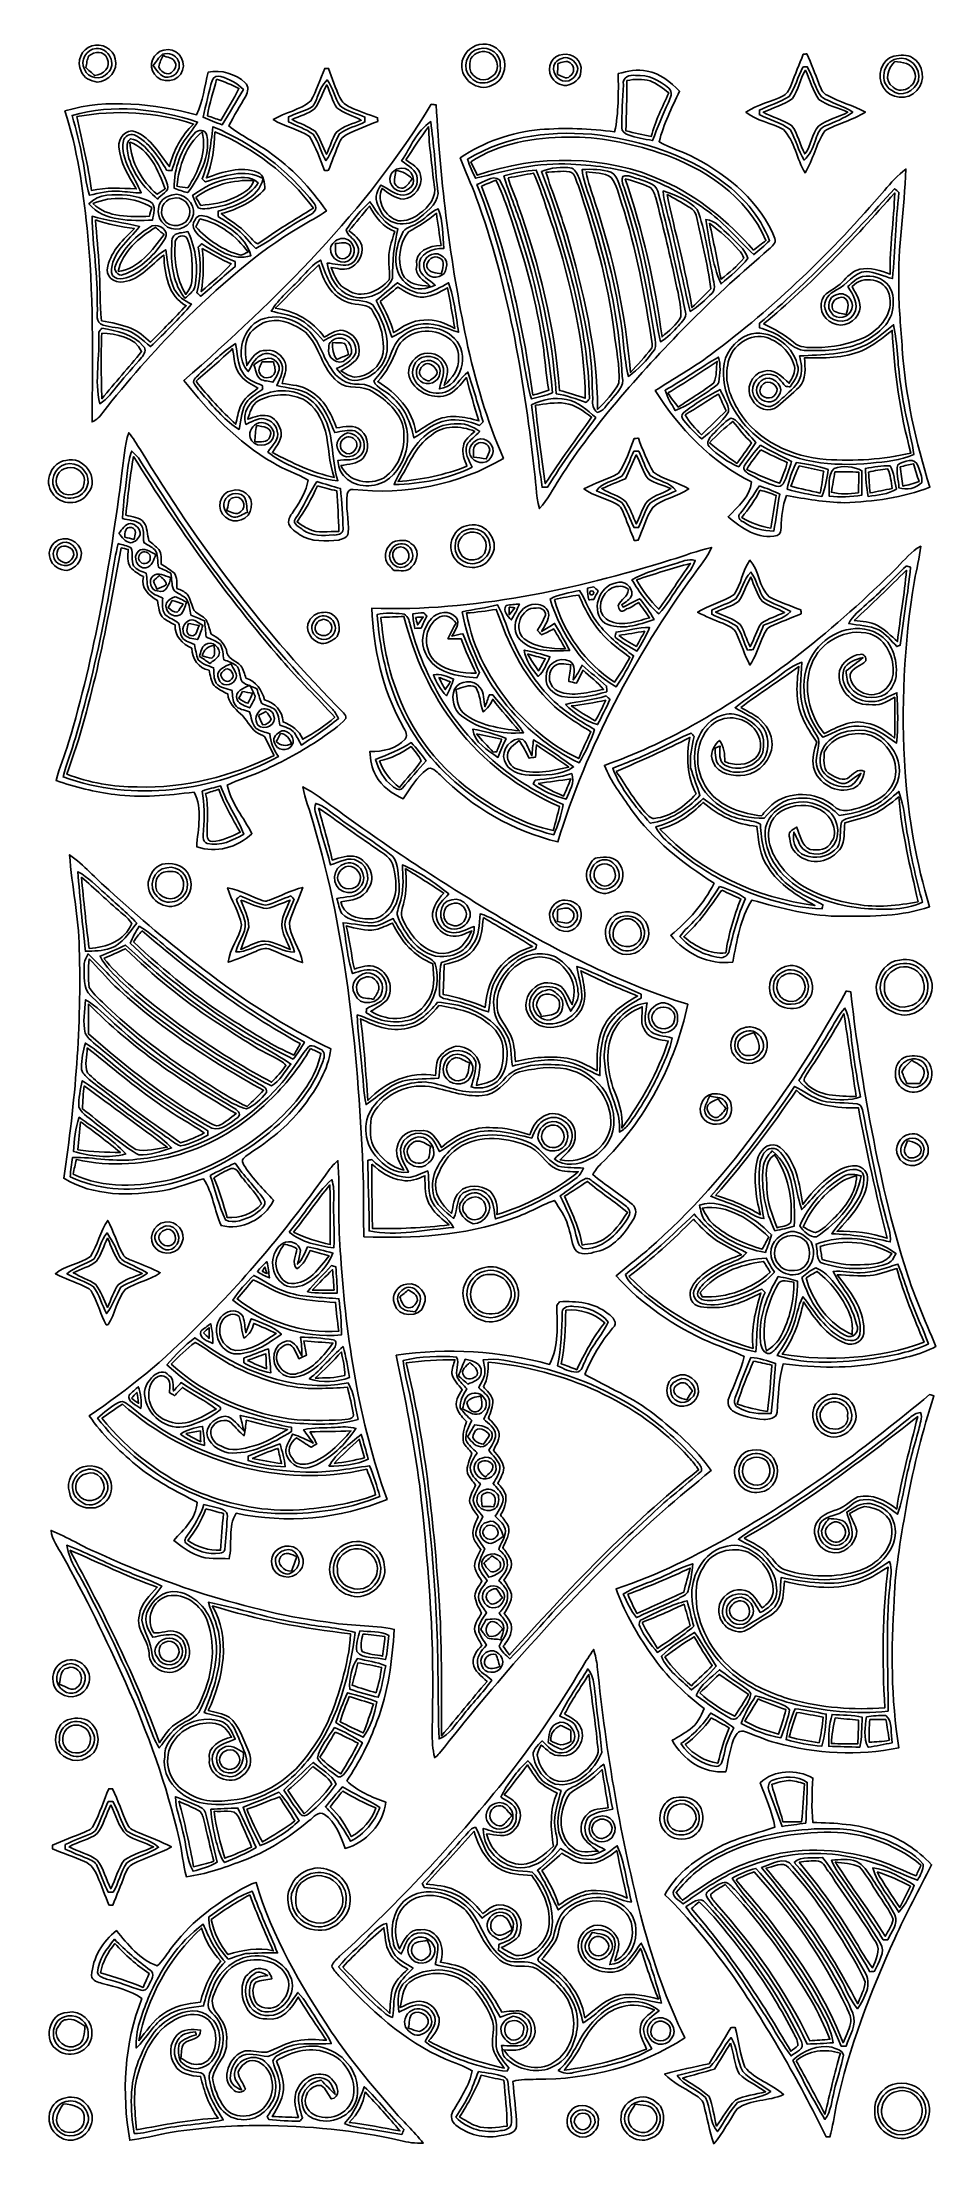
# Model space of a CAD drawing. Header units: centimetres. Extents: x -6.1 to 4.8, y -12.7 to 12.9.
import ezdxf

# ---------------------------------------------------------------- set-up
doc = ezdxf.new("R2010")
doc.units = ezdxf.units.CM
doc.header["$MEASUREMENT"] = 0
doc.layers.add('Camada 1', color=7, linetype='Continuous')

msp = doc.modelspace()

# ---------------------------------------------------------------- linework, layer by layer
at = {"layer": 'Camada 1', "color": 250}
for points, knots in [([(-5.49519, 12.86048), (-5.37928, 12.89813), (-5.23063, 12.83002), (-5.2126, 12.70361), (-5.2126, 12.70361), (-5.1676, 12.56598), (-5.29542, 12.42416), (-5.43041, 12.42066), (-5.43041, 12.42066), (-5.5099, 12.43327), (-5.59604, 12.47091), (-5.62633, 12.55215), (-5.62633, 12.55215), (-5.68464, 12.66666), (-5.62231, 12.82862), (-5.49519, 12.86048), (-5.49519, 12.86048), (-5.49519, 12.86048), (-5.49519, 12.86048), (-5.49519, 12.86048)], [0, 0, 0, 0, 0.16666667, 0.16666667, 0.16666667, 0.16666667, 0.33333333, 0.33333333, 0.33333333, 0.33333333, 0.5, 0.5, 0.5, 0.5, 0.66666667, 0.66666667, 0.66666667, 0.66666667, 1, 1, 1, 1]), ([(-5.44424, 12.82809), (-5.5612, 12.82144), (-5.64384, 12.68347), (-5.58396, 12.57754), (-5.58396, 12.57754), (-5.5486, 12.46443), (-5.37649, 12.43642), (-5.304, 12.52956), (-5.304, 12.52956), (-5.18301, 12.63322), (-5.29087, 12.8491), (-5.44424, 12.82809)], [0, 0, 0, 0, 0.25, 0.25, 0.25, 0.25, 0.5, 0.5, 0.5, 0.5, 1, 1, 1, 1]), ([(-5.53021, 12.73862), (-5.46613, 12.79395), (-5.34094, 12.80586), (-5.311, 12.70938), (-5.311, 12.70938), (-5.25479, 12.60643), (-5.35898, 12.50908), (-5.4593, 12.50085), (-5.4593, 12.50085), (-5.48679, 12.52501), (-5.54211, 12.57317), (-5.56978, 12.59733), (-5.56978, 12.59733), (-5.5556, 12.6432), (-5.5563, 12.69625), (-5.53021, 12.73862)], [0, 0, 0, 0, 0.2, 0.2, 0.2, 0.2, 0.4, 0.4, 0.4, 0.4, 0.6, 0.6, 0.6, 0.6, 1, 1, 1, 1]), ([(-4.62011, 12.80866), (-4.47968, 12.85628), (-4.34084, 12.69888), (-4.39389, 12.56546), (-4.39389, 12.56546), (-4.42436, 12.41944), (-4.66265, 12.39545), (-4.73268, 12.51801), (-4.73268, 12.51801), (-4.82618, 12.61098), (-4.74389, 12.79465), (-4.62011, 12.80866), (-4.62011, 12.80866), (-4.62011, 12.80866), (-4.62011, 12.80866), (-4.62011, 12.80866)], [0, 0, 0, 0, 0.2, 0.2, 0.2, 0.2, 0.4, 0.4, 0.4, 0.4, 0.6, 0.6, 0.6, 0.6, 1, 1, 1, 1]), ([(-0.7848, 12.87676), (-0.67082, 12.90775), (-0.53845, 12.8386), (-0.49486, 12.72934), (-0.49486, 12.72934), (-0.43498, 12.6003), (-0.50151, 12.42959), (-0.63457, 12.37777), (-0.63457, 12.37777), (-0.80109, 12.29723), (-1.01312, 12.4555), (-0.99736, 12.63602), (-0.99736, 12.63602), (-0.98983, 12.75105), (-0.89773, 12.85593), (-0.7848, 12.87676), (-0.7848, 12.87676), (-0.7848, 12.87676), (-0.7848, 12.87676), (-0.7848, 12.87676)], [0, 0, 0, 0, 0.16666667, 0.16666667, 0.16666667, 0.16666667, 0.33333333, 0.33333333, 0.33333333, 0.33333333, 0.5, 0.5, 0.5, 0.5, 0.66666667, 0.66666667, 0.66666667, 0.66666667, 1, 1, 1, 1]), ([(-0.7855, 12.82634), (-0.93573, 12.80095), (-1.00857, 12.57666), (-0.88618, 12.47739), (-0.88618, 12.47739), (-0.77675, 12.33365), (-0.49713, 12.43624), (-0.53005, 12.62324), (-0.53005, 12.62324), (-0.51324, 12.75543), (-0.66259, 12.86521), (-0.7855, 12.82634)], [0, 0, 0, 0, 0.25, 0.25, 0.25, 0.25, 0.5, 0.5, 0.5, 0.5, 1, 1, 1, 1]), ([(-0.71757, 12.79378), (-0.57277, 12.78467), (-0.50098, 12.55898), (-0.63598, 12.48404), (-0.63598, 12.48404), (-0.74453, 12.38862), (-0.93135, 12.49893), (-0.89896, 12.6418), (-0.89896, 12.6418), (-0.90579, 12.73757), (-0.80319, 12.79605), (-0.71757, 12.79378)], [0, 0, 0, 0, 0.25, 0.25, 0.25, 0.25, 0.5, 0.5, 0.5, 0.5, 1, 1, 1, 1]), ([(-4.08293, 12.54112), (-3.92238, 12.57317), (-3.74939, 12.52309), (-3.62963, 12.41278), (-3.62963, 12.41278), (-3.5813, 12.37199), (-3.59829, 12.30072), (-3.62385, 12.251), (-3.62385, 12.251), (-3.69266, 12.12967), (-3.76883, 12.01253), (-3.82976, 11.88682), (-3.82976, 11.88682), (-3.679, 11.76811), (-3.50234, 11.68774), (-3.34757, 11.57463), (-3.34757, 11.57463), (-3.06725, 11.38344), (-2.83596, 11.13079), (-2.64266, 10.85345), (-2.64266, 10.85345), (-2.74456, 10.78131), (-2.85732, 10.72686), (-2.96342, 10.66155), (-2.96342, 10.66155), (-3.50129, 10.34202), (-3.96422, 9.9169), (-4.41245, 9.48461), (-4.41245, 9.48461), (-4.74512, 9.13881), (-5.06885, 8.78338), (-5.36177, 8.4031), (-5.36177, 8.4031), (-5.39399, 8.35302), (-5.43777, 8.31082), (-5.49327, 8.28841), (-5.49327, 8.28841), (-5.48189, 9.0742), (-5.47506, 9.86245), (-5.55262, 10.64562), (-5.55262, 10.64562), (-5.60392, 11.12659), (-5.67116, 11.60948), (-5.82173, 12.07066), (-5.82173, 12.07066), (-5.30014, 12.22561), (-4.74021, 12.15365), (-4.2209, 12.02391), (-4.2209, 12.02391), (-4.14894, 12.18832), (-4.1197, 12.36673), (-4.08293, 12.54112), (-4.08293, 12.54112), (-4.08293, 12.54112), (-4.08293, 12.54112), (-4.08293, 12.54112)], [0, 0, 0, 0, 0.06666667, 0.06666667, 0.06666667, 0.06666667, 0.13333333, 0.13333333, 0.13333333, 0.13333333, 0.2, 0.2, 0.2, 0.2, 0.26666667, 0.26666667, 0.26666667, 0.26666667, 0.33333333, 0.33333333, 0.33333333, 0.33333333, 0.4, 0.4, 0.4, 0.4, 0.46666667, 0.46666667, 0.46666667, 0.46666667, 0.53333333, 0.53333333, 0.53333333, 0.53333333, 0.6, 0.6, 0.6, 0.6, 0.66666667, 0.66666667, 0.66666667, 0.66666667, 0.73333333, 0.73333333, 0.73333333, 0.73333333, 0.8, 0.8, 0.8, 0.8, 0.86666667, 0.86666667, 0.86666667, 0.86666667, 1, 1, 1, 1]), ([(-4.63674, 12.75893), (-4.68314, 12.72146), (-4.71255, 12.66771), (-4.74967, 12.62201), (-4.74967, 12.62201), (-4.69434, 12.55671), (-4.63849, 12.44255), (-4.52923, 12.4893), (-4.52923, 12.4893), (-4.45009, 12.50961), (-4.40947, 12.60818), (-4.44519, 12.68207), (-4.44519, 12.68207), (-4.4725, 12.75613), (-4.566, 12.78099), (-4.63674, 12.75893)], [0, 0, 0, 0, 0.2, 0.2, 0.2, 0.2, 0.4, 0.4, 0.4, 0.4, 0.6, 0.6, 0.6, 0.6, 1, 1, 1, 1]), ([(-4.62763, 12.74685), (-4.58649, 12.71761), (-4.50279, 12.71936), (-4.48266, 12.66088), (-4.48266, 12.66088), (-4.45657, 12.60731), (-4.50227, 12.55128), (-4.54587, 12.52379), (-4.54587, 12.52379), (-4.60014, 12.51346), (-4.66667, 12.55145), (-4.67876, 12.60731), (-4.67876, 12.60731), (-4.67473, 12.65756), (-4.64759, 12.70168), (-4.62763, 12.74685)], [0, 0, 0, 0, 0.2, 0.2, 0.2, 0.2, 0.4, 0.4, 0.4, 0.4, 0.6, 0.6, 0.6, 0.6, 1, 1, 1, 1]), ([(-2.66402, 12.58735), (-2.65247, 12.587), (-2.62918, 12.58665), (-2.61745, 12.58647), (-2.61745, 12.58647), (-2.5756, 12.46689), (-2.53235, 12.34748), (-2.47878, 12.23244), (-2.47878, 12.23244), (-2.45409, 12.17851), (-2.40874, 12.1358), (-2.35324, 12.11443), (-2.35324, 12.11443), (-2.24399, 12.06891), (-2.13333, 12.02636), (-2.0218, 11.98627), (-2.0218, 11.98627), (-2.02127, 11.97559), (-2.02005, 11.95423), (-2.01935, 11.94337), (-2.01935, 11.94337), (-2.14681, 11.88892), (-2.279, 11.8441), (-2.40121, 11.77774), (-2.40121, 11.77774), (-2.45549, 11.7562), (-2.47965, 11.70052), (-2.50031, 11.65045), (-2.50031, 11.65045), (-2.53988, 11.54977), (-2.5791, 11.44892), (-2.61762, 11.3479), (-2.61762, 11.3479), (-2.62971, 11.3472), (-2.65387, 11.34562), (-2.66595, 11.34492), (-2.66595, 11.34492), (-2.72565, 11.48342), (-2.7682, 11.63032), (-2.84786, 11.75918), (-2.84786, 11.75918), (-2.98601, 11.8469), (-3.14989, 11.88034), (-3.29031, 11.96421), (-3.29031, 11.96421), (-3.14236, 12.0507), (-2.96657, 12.08204), (-2.83141, 12.1913), (-2.83141, 12.1913), (-2.76487, 12.31841), (-2.7183, 12.45463), (-2.66402, 12.58735), (-2.66402, 12.58735), (-2.66402, 12.58735), (-2.66402, 12.58735), (-2.66402, 12.58735)], [0, 0, 0, 0, 0.06666667, 0.06666667, 0.06666667, 0.06666667, 0.13333333, 0.13333333, 0.13333333, 0.13333333, 0.2, 0.2, 0.2, 0.2, 0.26666667, 0.26666667, 0.26666667, 0.26666667, 0.33333333, 0.33333333, 0.33333333, 0.33333333, 0.4, 0.4, 0.4, 0.4, 0.46666667, 0.46666667, 0.46666667, 0.46666667, 0.53333333, 0.53333333, 0.53333333, 0.53333333, 0.6, 0.6, 0.6, 0.6, 0.66666667, 0.66666667, 0.66666667, 0.66666667, 0.73333333, 0.73333333, 0.73333333, 0.73333333, 0.8, 0.8, 0.8, 0.8, 0.86666667, 0.86666667, 0.86666667, 0.86666667, 1, 1, 1, 1]), ([(0.90532, 12.52467), (1.01965, 12.54935), (1.13941, 12.58717), (1.25585, 12.55338), (1.25585, 12.55338), (1.41448, 12.52729), (1.54072, 12.41979), (1.65067, 12.30983), (1.65067, 12.30983), (1.5563, 12.11006), (1.4565, 11.91063), (1.40222, 11.6951), (1.40222, 11.6951), (1.54142, 11.61263), (1.7011, 11.57481), (1.84239, 11.49637), (1.84239, 11.49637), (2.25122, 11.27874), (2.63519, 10.95868), (2.80993, 10.51833), (2.80993, 10.51833), (2.82989, 10.46161), (2.77246, 10.42291), (2.73797, 10.38807), (2.73797, 10.38807), (2.08751, 9.83934), (1.48801, 9.23161), (0.93141, 8.58851), (0.93141, 8.58851), (0.66808, 8.27055), (0.40965, 7.94682), (0.18974, 7.59682), (0.18974, 7.59682), (0.11077, 7.4746), (0.04897, 7.33926), (-0.05328, 7.23368), (-0.05328, 7.23368), (-0.09776, 7.40071), (-0.09531, 7.57563), (-0.12017, 7.74564), (-0.12017, 7.74564), (-0.24816, 8.855), (-0.43673, 9.96663), (-0.8214, 11.01891), (-0.8214, 11.01891), (-0.8783, 11.18209), (-0.96077, 11.33477), (-1.01557, 11.49865), (-1.01557, 11.49865), (-0.73035, 11.69475), (-0.39331, 11.80926), (-0.04978, 11.84305), (-0.04978, 11.84305), (0.25399, 11.86563), (0.56005, 11.85916), (0.86155, 11.81468), (0.86155, 11.81468), (0.91145, 12.0479), (0.90725, 12.2876), (0.90532, 12.52467), (0.90532, 12.52467), (0.90532, 12.52467), (0.90532, 12.52467), (0.90532, 12.52467)], [0, 0, 0, 0, 0.05882353, 0.05882353, 0.05882353, 0.05882353, 0.11764706, 0.11764706, 0.11764706, 0.11764706, 0.17647059, 0.17647059, 0.17647059, 0.17647059, 0.23529412, 0.23529412, 0.23529412, 0.23529412, 0.29411765, 0.29411765, 0.29411765, 0.29411765, 0.35294118, 0.35294118, 0.35294118, 0.35294118, 0.41176471, 0.41176471, 0.41176471, 0.41176471, 0.47058824, 0.47058824, 0.47058824, 0.47058824, 0.52941176, 0.52941176, 0.52941176, 0.52941176, 0.58823529, 0.58823529, 0.58823529, 0.58823529, 0.64705882, 0.64705882, 0.64705882, 0.64705882, 0.70588235, 0.70588235, 0.70588235, 0.70588235, 0.76470588, 0.76470588, 0.76470588, 0.76470588, 0.82352941, 0.82352941, 0.82352941, 0.82352941, 0.88235294, 0.88235294, 0.88235294, 0.88235294, 1, 1, 1, 1]), ([(0.22983, 12.75526), (0.34697, 12.78397), (0.47408, 12.67472), (0.45132, 12.55268), (0.45132, 12.55268), (0.45465, 12.45743), (0.35765, 12.3944), (0.27465, 12.37864), (0.27465, 12.37864), (0.19919, 12.37777), (0.12496, 12.42382), (0.08871, 12.4893), (0.08871, 12.4893), (0.03128, 12.5926), (0.10324, 12.75596), (0.22983, 12.75526), (0.22983, 12.75526), (0.22983, 12.75526), (0.22983, 12.75526), (0.22983, 12.75526)], [0, 0, 0, 0, 0.16666667, 0.16666667, 0.16666667, 0.16666667, 0.33333333, 0.33333333, 0.33333333, 0.33333333, 0.5, 0.5, 0.5, 0.5, 0.66666667, 0.66666667, 0.66666667, 0.66666667, 1, 1, 1, 1]), ([(0.26135, 12.71901), (0.20217, 12.71306), (0.14036, 12.67717), (0.12355, 12.61694), (0.12355, 12.61694), (0.09414, 12.51381), (0.20059, 12.40736), (0.30372, 12.43677), (0.30372, 12.43677), (0.36605, 12.45708), (0.40807, 12.52309), (0.41175, 12.58682), (0.41175, 12.58682), (0.40019, 12.65808), (0.33383, 12.71761), (0.26135, 12.71901)], [0, 0, 0, 0, 0.2, 0.2, 0.2, 0.2, 0.4, 0.4, 0.4, 0.4, 0.6, 0.6, 0.6, 0.6, 1, 1, 1, 1]), ([(0.16978, 12.64653), (0.21845, 12.65826), (0.27675, 12.68995), (0.32228, 12.65335), (0.32228, 12.65335), (0.37533, 12.61448), (0.37638, 12.52677), (0.31825, 12.49175), (0.31825, 12.49175), (0.2722, 12.44552), (0.21495, 12.49612), (0.16803, 12.51381), (0.16803, 12.51381), (0.16855, 12.54707), (0.16943, 12.61344), (0.16978, 12.64653)], [0, 0, 0, 0, 0.2, 0.2, 0.2, 0.2, 0.4, 0.4, 0.4, 0.4, 0.6, 0.6, 0.6, 0.6, 1, 1, 1, 1]), ([(3.15363, 12.75963), (3.16518, 12.76086), (3.18812, 12.76331), (3.1995, 12.76436), (3.1995, 12.76436), (3.25237, 12.6453), (3.2986, 12.52344), (3.34517, 12.40175), (3.34517, 12.40175), (3.36794, 12.34852), (3.38772, 12.28479), (3.44672, 12.26063), (3.44672, 12.26063), (3.59537, 12.18009), (3.7603, 12.13527), (3.91001, 12.05631), (3.91001, 12.05631), (3.75751, 11.95546), (3.57349, 11.91974), (3.41696, 11.82676), (3.41696, 11.82676), (3.30648, 11.67199), (3.27934, 11.47606), (3.17586, 11.31708), (3.17586, 11.31708), (3.07484, 11.48639), (3.0526, 11.70018), (2.91306, 11.84445), (2.91306, 11.84445), (2.76791, 11.92779), (2.58739, 11.946), (2.45713, 12.05595), (2.45713, 12.05595), (2.59754, 12.1505), (2.76966, 12.17834), (2.91691, 12.25888), (2.91691, 12.25888), (2.96856, 12.28549), (2.98852, 12.34415), (3.0097, 12.39405), (3.0097, 12.39405), (3.05785, 12.51591), (3.10758, 12.63707), (3.15363, 12.75963), (3.15363, 12.75963), (3.15363, 12.75963), (3.15363, 12.75963), (3.15363, 12.75963)], [0, 0, 0, 0, 0.07692308, 0.07692308, 0.07692308, 0.07692308, 0.15384615, 0.15384615, 0.15384615, 0.15384615, 0.23076923, 0.23076923, 0.23076923, 0.23076923, 0.30769231, 0.30769231, 0.30769231, 0.30769231, 0.38461538, 0.38461538, 0.38461538, 0.38461538, 0.46153846, 0.46153846, 0.46153846, 0.46153846, 0.53846154, 0.53846154, 0.53846154, 0.53846154, 0.61538462, 0.61538462, 0.61538462, 0.61538462, 0.69230769, 0.69230769, 0.69230769, 0.69230769, 0.76923077, 0.76923077, 0.76923077, 0.76923077, 0.84615385, 0.84615385, 0.84615385, 0.84615385, 1, 1, 1, 1]), ([(3.14767, 12.6038), (3.09024, 12.48509), (3.0582, 12.35448), (2.98292, 12.2447), (2.98292, 12.2447), (2.87069, 12.17326), (2.74164, 12.13684), (2.62171, 12.08099), (2.62171, 12.08099), (2.62136, 12.06699), (2.62066, 12.0388), (2.62031, 12.02479), (2.62031, 12.02479), (2.74427, 11.96228), (2.88347, 11.92902), (2.99517, 11.84322), (2.99517, 11.84322), (3.06731, 11.72732), (3.092, 11.58742), (3.16728, 11.47256), (3.16728, 11.47256), (3.23329, 11.53402), (3.27164, 11.61666), (3.29772, 11.70158), (3.29772, 11.70158), (3.32329, 11.76776), (3.34044, 11.85145), (3.41171, 11.88367), (3.41171, 11.88367), (3.52901, 11.93602), (3.6542, 11.97594), (3.75663, 12.05648), (3.75663, 12.05648), (3.63845, 12.13492), (3.49592, 12.16573), (3.37704, 12.24084), (3.37704, 12.24084), (3.29282, 12.34835), (3.27304, 12.4914), (3.20247, 12.60765), (3.20247, 12.60765), (3.18882, 12.60678), (3.1615, 12.60468), (3.14767, 12.6038)], [0, 0, 0, 0, 0.08333333, 0.08333333, 0.08333333, 0.08333333, 0.16666667, 0.16666667, 0.16666667, 0.16666667, 0.25, 0.25, 0.25, 0.25, 0.33333333, 0.33333333, 0.33333333, 0.33333333, 0.41666667, 0.41666667, 0.41666667, 0.41666667, 0.5, 0.5, 0.5, 0.5, 0.58333333, 0.58333333, 0.58333333, 0.58333333, 0.66666667, 0.66666667, 0.66666667, 0.66666667, 0.75, 0.75, 0.75, 0.75, 0.83333333, 0.83333333, 0.83333333, 0.83333333, 1, 1, 1, 1]), ([(3.02441, 12.22019), (3.0941, 12.32594), (3.1151, 12.4562), (3.18041, 12.56528), (3.18041, 12.56528), (3.23574, 12.4478), (3.26883, 12.31578), (3.345, 12.20933), (3.345, 12.20933), (3.44865, 12.13369), (3.58084, 12.11023), (3.69535, 12.05403), (3.69535, 12.05403), (3.58032, 11.99205), (3.44515, 11.96736), (3.3415, 11.88594), (3.3415, 11.88594), (3.2578, 11.78894), (3.25483, 11.64695), (3.17341, 11.54768), (3.17341, 11.54768), (3.11318, 11.65973), (3.09077, 11.79192), (3.01338, 11.894), (3.01338, 11.894), (2.90605, 11.96158), (2.77982, 11.99362), (2.66811, 12.0535), (2.66811, 12.0535), (2.78734, 12.10743), (2.91568, 12.14595), (3.02441, 12.22019)], [0, 0, 0, 0, 0.11111111, 0.11111111, 0.11111111, 0.11111111, 0.22222222, 0.22222222, 0.22222222, 0.22222222, 0.33333333, 0.33333333, 0.33333333, 0.33333333, 0.44444444, 0.44444444, 0.44444444, 0.44444444, 0.55555556, 0.55555556, 0.55555556, 0.55555556, 0.66666667, 0.66666667, 0.66666667, 0.66666667, 0.77777778, 0.77777778, 0.77777778, 0.77777778, 1, 1, 1, 1]), ([(4.25756, 12.73705), (4.33057, 12.74685), (4.41723, 12.76173), (4.48254, 12.71709), (4.48254, 12.71709), (4.61544, 12.64005), (4.64643, 12.42854), (4.53525, 12.32034), (4.53525, 12.32034), (4.43597, 12.18937), (4.201, 12.21283), (4.12659, 12.36008), (4.12659, 12.36008), (4.038, 12.48947), (4.10295, 12.6973), (4.25756, 12.73705), (4.25756, 12.73705), (4.25756, 12.73705), (4.25756, 12.73705), (4.25756, 12.73705)], [0, 0, 0, 0, 0.16666667, 0.16666667, 0.16666667, 0.16666667, 0.33333333, 0.33333333, 0.33333333, 0.33333333, 0.5, 0.5, 0.5, 0.5, 0.66666667, 0.66666667, 0.66666667, 0.66666667, 1, 1, 1, 1]), ([(4.29258, 12.70255), (4.11783, 12.67051), (4.07354, 12.40928), (4.22744, 12.32104), (4.22744, 12.32104), (4.34142, 12.22299), (4.51476, 12.30966), (4.55468, 12.44185), (4.55468, 12.44185), (4.59687, 12.58787), (4.43895, 12.75158), (4.29258, 12.70255)], [0, 0, 0, 0, 0.25, 0.25, 0.25, 0.25, 0.5, 0.5, 0.5, 0.5, 1, 1, 1, 1]), ([(4.26824, 12.67104), (4.35578, 12.66561), (4.47992, 12.64915), (4.50566, 12.54603), (4.50566, 12.54603), (4.56921, 12.39632), (4.36384, 12.2538), (4.24582, 12.35763), (4.24582, 12.35763), (4.13149, 12.43327), (4.18402, 12.59155), (4.26824, 12.67104)], [0, 0, 0, 0, 0.25, 0.25, 0.25, 0.25, 0.5, 0.5, 0.5, 0.5, 1, 1, 1, 1]), ([(-4.03023, 12.44833), (-4.07681, 12.29933), (-4.10622, 12.14542), (-4.14176, 11.99327), (-4.14176, 11.99327), (-4.06525, 11.96176), (-3.98838, 11.93059), (-3.91152, 11.89977), (-3.91152, 11.89977), (-3.8203, 12.0409), (-3.74029, 12.18885), (-3.65309, 12.33242), (-3.65309, 12.33242), (-3.72821, 12.40648), (-3.8238, 12.45918), (-3.92518, 12.48772), (-3.92518, 12.48772), (-3.9637, 12.5012), (-4.01605, 12.4914), (-4.03023, 12.44833), (-4.03023, 12.44833), (-4.03023, 12.44833), (-4.03023, 12.44833), (-4.03023, 12.44833)], [0, 0, 0, 0, 0.14285714, 0.14285714, 0.14285714, 0.14285714, 0.28571429, 0.28571429, 0.28571429, 0.28571429, 0.42857143, 0.42857143, 0.42857143, 0.42857143, 0.57142857, 0.57142857, 0.57142857, 0.57142857, 0.71428571, 0.71428571, 0.71428571, 0.71428571, 1, 1, 1, 1]), ([(-3.97823, 12.45498), (-3.88438, 12.42644), (-3.79404, 12.3888), (-3.70702, 12.34345), (-3.70702, 12.34345), (-3.77408, 12.21038), (-3.84726, 12.08047), (-3.92816, 11.9551), (-3.92816, 11.9551), (-3.98226, 11.97366), (-4.03636, 11.99222), (-4.09046, 12.01078), (-4.09046, 12.01078), (-4.06455, 12.16153), (-4.01797, 12.30755), (-3.97823, 12.45498)], [0, 0, 0, 0, 0.2, 0.2, 0.2, 0.2, 0.4, 0.4, 0.4, 0.4, 0.6, 0.6, 0.6, 0.6, 1, 1, 1, 1]), ([(-2.75366, 12.23805), (-2.77468, 12.18885), (-2.78956, 12.12651), (-2.84419, 12.10375), (-2.84419, 12.10375), (-2.92928, 12.06366), (-3.02015, 12.0374), (-3.10524, 11.9973), (-3.10524, 11.9973), (-3.10507, 11.98242), (-3.10472, 11.95265), (-3.10454, 11.93759), (-3.10454, 11.93759), (-3.00386, 11.88822), (-2.89496, 11.85233), (-2.80392, 11.78562), (-2.80392, 11.78562), (-2.73353, 11.6895), (-2.71427, 11.56588), (-2.64861, 11.46626), (-2.64861, 11.46626), (-2.5784, 11.56746), (-2.54566, 11.68862), (-2.48228, 11.7928), (-2.48228, 11.7928), (-2.39194, 11.86213), (-2.2748, 11.88384), (-2.17465, 11.93672), (-2.17465, 11.93672), (-2.175, 11.95125), (-2.1757, 11.98049), (-2.17605, 11.99502), (-2.17605, 11.99502), (-2.2755, 12.04125), (-2.38808, 12.06436), (-2.47615, 12.13089), (-2.47615, 12.13089), (-2.54373, 12.22789), (-2.56002, 12.35308), (-2.63531, 12.44692), (-2.63531, 12.44692), (-2.69344, 12.38932), (-2.72653, 12.31386), (-2.75366, 12.23805)], [0, 0, 0, 0, 0.08333333, 0.08333333, 0.08333333, 0.08333333, 0.16666667, 0.16666667, 0.16666667, 0.16666667, 0.25, 0.25, 0.25, 0.25, 0.33333333, 0.33333333, 0.33333333, 0.33333333, 0.41666667, 0.41666667, 0.41666667, 0.41666667, 0.5, 0.5, 0.5, 0.5, 0.58333333, 0.58333333, 0.58333333, 0.58333333, 0.66666667, 0.66666667, 0.66666667, 0.66666667, 0.75, 0.75, 0.75, 0.75, 0.83333333, 0.83333333, 0.83333333, 0.83333333, 1, 1, 1, 1]), ([(-2.78658, 12.09587), (-2.72285, 12.18482), (-2.69011, 12.29092), (-2.63863, 12.38687), (-2.63863, 12.38687), (-2.59608, 12.29495), (-2.57298, 12.19235), (-2.51485, 12.10866), (-2.51485, 12.10866), (-2.42976, 12.03617), (-2.31402, 12.01534), (-2.21982, 11.9565), (-2.21982, 11.9565), (-2.32278, 11.91571), (-2.43378, 11.88384), (-2.52045, 11.81311), (-2.52045, 11.81311), (-2.57438, 11.73047), (-2.59924, 11.63242), (-2.64143, 11.54347), (-2.64143, 11.54347), (-2.69519, 11.63364), (-2.71392, 11.74307), (-2.78168, 11.82431), (-2.78168, 11.82431), (-2.86747, 11.88367), (-2.96657, 11.91834), (-3.05972, 11.96386), (-3.05972, 11.96386), (-2.97008, 12.00955), (-2.86677, 12.03319), (-2.78658, 12.09587)], [0, 0, 0, 0, 0.11111111, 0.11111111, 0.11111111, 0.11111111, 0.22222222, 0.22222222, 0.22222222, 0.22222222, 0.33333333, 0.33333333, 0.33333333, 0.33333333, 0.44444444, 0.44444444, 0.44444444, 0.44444444, 0.55555556, 0.55555556, 0.55555556, 0.55555556, 0.66666667, 0.66666667, 0.66666667, 0.66666667, 0.77777778, 0.77777778, 0.77777778, 0.77777778, 1, 1, 1, 1]), ([(0.96993, 12.38634), (0.95224, 12.21301), (0.9519, 12.03827), (0.94804, 11.86423), (0.94804, 11.86423), (0.94629, 11.82046), (0.98989, 11.79472), (1.02526, 11.78019), (1.02526, 11.78019), (1.12015, 11.74395), (1.22188, 11.72941), (1.32115, 11.70981), (1.32115, 11.70981), (1.38261, 11.86546), (1.44267, 12.02181), (1.51515, 12.17274), (1.51515, 12.17274), (1.53897, 12.22597), (1.57433, 12.29828), (1.52181, 12.3466), (1.52181, 12.3466), (1.40922, 12.43939), (1.26706, 12.51608), (1.11595, 12.50103), (1.11595, 12.50103), (1.04697, 12.51661), (0.94682, 12.47721), (0.96993, 12.38634), (0.96993, 12.38634), (0.96993, 12.38634), (0.96993, 12.38634), (0.96993, 12.38634)], [0, 0, 0, 0, 0.11111111, 0.11111111, 0.11111111, 0.11111111, 0.22222222, 0.22222222, 0.22222222, 0.22222222, 0.33333333, 0.33333333, 0.33333333, 0.33333333, 0.44444444, 0.44444444, 0.44444444, 0.44444444, 0.55555556, 0.55555556, 0.55555556, 0.55555556, 0.66666667, 0.66666667, 0.66666667, 0.66666667, 0.77777778, 0.77777778, 0.77777778, 0.77777778, 1, 1, 1, 1]), ([(1.01037, 12.44027), (1.10352, 12.4569), (1.20175, 12.46251), (1.29332, 12.43484), (1.29332, 12.43484), (1.37753, 12.4028), (1.44774, 12.34362), (1.5197, 12.29092), (1.5197, 12.29092), (1.44109, 12.11741), (1.356, 11.94547), (1.30662, 11.76076), (1.30662, 11.76076), (1.2035, 11.78089), (1.1009, 11.80383), (0.99847, 11.82711), (0.99847, 11.82711), (1.0018, 12.03161), (1.01143, 12.23595), (1.01037, 12.44027)], [0, 0, 0, 0, 0.16666667, 0.16666667, 0.16666667, 0.16666667, 0.33333333, 0.33333333, 0.33333333, 0.33333333, 0.5, 0.5, 0.5, 0.5, 0.66666667, 0.66666667, 0.66666667, 0.66666667, 1, 1, 1, 1]), ([(-5.73559, 12.01586), (-5.68919, 11.84007), (-5.63596, 11.66533), (-5.6083, 11.48534), (-5.6083, 11.48534), (-5.58081, 11.33844), (-5.57031, 11.1877), (-5.52461, 11.04482), (-5.52461, 11.04482), (-5.4052, 11.07249), (-5.28404, 11.10575), (-5.16043, 11.0928), (-5.16043, 11.0928), (-5.07166, 11.08929), (-4.98394, 11.07109), (-4.89499, 11.07406), (-4.89499, 11.07406), (-4.98131, 11.27839), (-5.14799, 11.46853), (-5.1121, 11.7063), (-5.1121, 11.7063), (-5.09932, 11.76146), (-5.03506, 11.7963), (-4.98183, 11.77914), (-4.98183, 11.77914), (-4.79817, 11.69352), (-4.68681, 11.51563), (-4.58614, 11.3486), (-4.58614, 11.3486), (-4.56495, 11.3472), (-4.54359, 11.34562), (-4.52241, 11.34422), (-4.52241, 11.34422), (-4.48669, 11.4561), (-4.45692, 11.57219), (-4.39371, 11.67269), (-4.39371, 11.67269), (-4.33488, 11.76163), (-4.26502, 11.84305), (-4.21022, 11.93479), (-4.21022, 11.93479), (-4.69662, 12.09657), (-5.23729, 12.15873), (-5.73559, 12.01586), (-5.73559, 12.01586), (-5.73559, 12.01586), (-5.73559, 12.01586), (-5.73559, 12.01586)], [0, 0, 0, 0, 0.07692308, 0.07692308, 0.07692308, 0.07692308, 0.15384615, 0.15384615, 0.15384615, 0.15384615, 0.23076923, 0.23076923, 0.23076923, 0.23076923, 0.30769231, 0.30769231, 0.30769231, 0.30769231, 0.38461538, 0.38461538, 0.38461538, 0.38461538, 0.46153846, 0.46153846, 0.46153846, 0.46153846, 0.53846154, 0.53846154, 0.53846154, 0.53846154, 0.61538462, 0.61538462, 0.61538462, 0.61538462, 0.69230769, 0.69230769, 0.69230769, 0.69230769, 0.76923077, 0.76923077, 0.76923077, 0.76923077, 0.84615385, 0.84615385, 0.84615385, 0.84615385, 1, 1, 1, 1]), ([(-5.67693, 12.00132), (-5.20525, 12.08834), (-4.71413, 12.05788), (-4.25785, 11.91045), (-4.25785, 11.91045), (-4.40562, 11.77161), (-4.50297, 11.58847), (-4.55199, 11.39272), (-4.55199, 11.39272), (-4.67368, 11.5461), (-4.77418, 11.7387), (-4.96363, 11.81679), (-4.96363, 11.81679), (-5.08461, 11.86213), (-5.17758, 11.73589), (-5.16708, 11.62786), (-5.16708, 11.62786), (-5.15027, 11.44087), (-5.04714, 11.27944), (-4.95592, 11.12063), (-4.95592, 11.12063), (-5.13766, 11.13289), (-5.3215, 11.14252), (-5.5008, 11.10295), (-5.5008, 11.10295), (-5.53459, 11.40708), (-5.61671, 11.7021), (-5.67693, 12.00132)], [0, 0, 0, 0, 0.125, 0.125, 0.125, 0.125, 0.25, 0.25, 0.25, 0.25, 0.375, 0.375, 0.375, 0.375, 0.5, 0.5, 0.5, 0.5, 0.625, 0.625, 0.625, 0.625, 0.75, 0.75, 0.75, 0.75, 1, 1, 1, 1]), ([(-1.36802, 12.15103), (-1.34824, 12.14875), (-1.32845, 12.1463), (-1.30849, 12.14367), (-1.30849, 12.14367), (-1.25649, 11.18524), (-1.1355, 10.22961), (-0.94186, 9.28922), (-0.94186, 9.28922), (-0.8368, 8.79442), (-0.69218, 8.3075), (-0.49048, 7.84334), (-0.49048, 7.84334), (-1.03483, 7.52065), (-1.69263, 7.39354), (-2.31927, 7.4676), (-2.31927, 7.4676), (-2.35534, 7.47408), (-2.38441, 7.44168), (-2.38948, 7.40842), (-2.38948, 7.40842), (-2.41417, 7.25224), (-2.36479, 7.09536), (-2.37775, 6.93884), (-2.37775, 6.93884), (-2.38003, 6.88053), (-2.45076, 6.8674), (-2.49419, 6.84954), (-2.49419, 6.84954), (-2.65229, 6.83658), (-2.82686, 6.82503), (-2.96622, 6.91502), (-2.96622, 6.91502), (-3.01367, 6.95249), (-3.08073, 6.98103), (-3.09824, 7.04424), (-3.09824, 7.04424), (-3.1168, 7.11217), (-3.06742, 7.1633), (-3.03503, 7.2139), (-3.03503, 7.2139), (-2.95537, 7.32385), (-2.88848, 7.44571), (-2.8652, 7.58106), (-2.8652, 7.58106), (-3.00509, 7.65844), (-3.15864, 7.70905), (-3.29556, 7.79221), (-3.29556, 7.79221), (-3.72365, 8.04119), (-4.06945, 8.40729), (-4.37533, 8.79179), (-4.37533, 8.79179), (-3.24426, 9.78366), (-2.15276, 10.85607), (-1.36802, 12.15103), (-1.36802, 12.15103), (-1.36802, 12.15103), (-1.36802, 12.15103), (-1.36802, 12.15103)], [0, 0, 0, 0, 0.0625, 0.0625, 0.0625, 0.0625, 0.125, 0.125, 0.125, 0.125, 0.1875, 0.1875, 0.1875, 0.1875, 0.25, 0.25, 0.25, 0.25, 0.3125, 0.3125, 0.3125, 0.3125, 0.375, 0.375, 0.375, 0.375, 0.4375, 0.4375, 0.4375, 0.4375, 0.5, 0.5, 0.5, 0.5, 0.5625, 0.5625, 0.5625, 0.5625, 0.625, 0.625, 0.625, 0.625, 0.6875, 0.6875, 0.6875, 0.6875, 0.75, 0.75, 0.75, 0.75, 0.8125, 0.8125, 0.8125, 0.8125, 0.875, 0.875, 0.875, 0.875, 1, 1, 1, 1]), ([(-4.25137, 11.79262), (-4.4072, 11.61088), (-4.49754, 11.37171), (-4.49562, 11.13114), (-4.49562, 11.13114), (-4.44117, 11.10943), (-4.38548, 11.09104), (-4.32876, 11.07616), (-4.32876, 11.07616), (-4.18378, 11.27296), (-4.05562, 11.52071), (-4.09589, 11.77161), (-4.09589, 11.77161), (-4.11287, 11.85075), (-4.20812, 11.849), (-4.25137, 11.79262), (-4.25137, 11.79262), (-4.25137, 11.79262), (-4.25137, 11.79262), (-4.25137, 11.79262)], [0, 0, 0, 0, 0.16666667, 0.16666667, 0.16666667, 0.16666667, 0.33333333, 0.33333333, 0.33333333, 0.33333333, 0.5, 0.5, 0.5, 0.5, 0.66666667, 0.66666667, 0.66666667, 0.66666667, 1, 1, 1, 1]), ([(-4.46025, 11.15373), (-4.43644, 11.39972), (-4.35222, 11.65448), (-4.15419, 11.81538), (-4.15419, 11.81538), (-4.09519, 11.57184), (-4.20042, 11.33389), (-4.32823, 11.13271), (-4.32823, 11.13271), (-4.37218, 11.1399), (-4.4163, 11.1469), (-4.46025, 11.15373)], [0, 0, 0, 0, 0.25, 0.25, 0.25, 0.25, 0.5, 0.5, 0.5, 0.5, 1, 1, 1, 1]), ([(-4.02235, 11.87701), (-4.05264, 11.66376), (-4.06647, 11.44577), (-4.15489, 11.24564), (-4.15489, 11.24564), (-4.14141, 11.23252), (-4.12775, 11.21938), (-4.11427, 11.20608), (-4.11427, 11.20608), (-3.88929, 11.27996), (-3.63944, 11.37486), (-3.41217, 11.24635), (-3.41217, 11.24635), (-3.47048, 10.9993), (-3.74922, 10.91595), (-3.96107, 10.84977), (-3.96107, 10.84977), (-3.96125, 10.82894), (-3.96125, 10.8081), (-3.96125, 10.78727), (-3.96125, 10.78727), (-3.87931, 10.73509), (-3.79772, 10.68222), (-3.72015, 10.62356), (-3.72015, 10.62356), (-3.63646, 10.55983), (-3.5813, 10.4672), (-3.50304, 10.39805), (-3.50304, 10.39805), (-3.28488, 10.51045), (-3.09859, 10.67573), (-2.8778, 10.78464), (-2.8778, 10.78464), (-2.82003, 10.813), (-2.73371, 10.86956), (-2.78956, 10.94187), (-2.78956, 10.94187), (-3.10927, 11.3535), (-3.54086, 11.67759), (-4.02235, 11.87701), (-4.02235, 11.87701), (-4.02235, 11.87701), (-4.02235, 11.87701), (-4.02235, 11.87701)], [0, 0, 0, 0, 0.08333333, 0.08333333, 0.08333333, 0.08333333, 0.16666667, 0.16666667, 0.16666667, 0.16666667, 0.25, 0.25, 0.25, 0.25, 0.33333333, 0.33333333, 0.33333333, 0.33333333, 0.41666667, 0.41666667, 0.41666667, 0.41666667, 0.5, 0.5, 0.5, 0.5, 0.58333333, 0.58333333, 0.58333333, 0.58333333, 0.66666667, 0.66666667, 0.66666667, 0.66666667, 0.75, 0.75, 0.75, 0.75, 0.83333333, 0.83333333, 0.83333333, 0.83333333, 1, 1, 1, 1]), ([(-4.00187, 11.81556), (-3.52808, 11.62296), (-3.10769, 11.29625), (-2.80006, 10.88812), (-2.80006, 10.88812), (-3.02856, 10.7484), (-3.25862, 10.61148), (-3.47556, 10.45408), (-3.47556, 10.45408), (-3.53141, 10.47176), (-3.55924, 10.53251), (-3.60302, 10.56665), (-3.60302, 10.56665), (-3.69161, 10.67224), (-3.81663, 10.73369), (-3.92115, 10.82053), (-3.92115, 10.82053), (-3.724, 10.87674), (-3.52913, 10.96358), (-3.39134, 11.12099), (-3.39134, 11.12099), (-3.39904, 11.19119), (-3.39729, 11.29065), (-3.47713, 11.32251), (-3.47713, 11.32251), (-3.68286, 11.40568), (-3.90452, 11.32671), (-4.10202, 11.2551), (-4.10202, 11.2551), (-4.02936, 11.43247), (-4.00204, 11.62471), (-4.00187, 11.81556)], [0, 0, 0, 0, 0.11111111, 0.11111111, 0.11111111, 0.11111111, 0.22222222, 0.22222222, 0.22222222, 0.22222222, 0.33333333, 0.33333333, 0.33333333, 0.33333333, 0.44444444, 0.44444444, 0.44444444, 0.44444444, 0.55555556, 0.55555556, 0.55555556, 0.55555556, 0.66666667, 0.66666667, 0.66666667, 0.66666667, 0.77777778, 0.77777778, 0.77777778, 0.77777778, 1, 1, 1, 1]), ([(-1.7287, 11.46206), (-1.65236, 11.4062), (-1.54556, 11.35315), (-1.53873, 11.24722), (-1.53873, 11.24722), (-1.52577, 11.15005), (-1.60491, 11.0527), (-1.70279, 11.04605), (-1.70279, 11.04605), (-1.81292, 11.04167), (-1.88838, 11.12781), (-1.98188, 11.16791), (-1.98188, 11.16791), (-2.04368, 11.08667), (-2.06137, 10.97829), (-2.00026, 10.89074), (-2.00026, 10.89074), (-1.93636, 10.68204), (-1.65447, 10.63687), (-1.50249, 10.77606), (-1.50249, 10.77606), (-1.40286, 10.86536), (-1.25264, 10.96778), (-1.29291, 11.12291), (-1.29291, 11.12291), (-1.3211, 11.39499), (-1.33686, 11.66866), (-1.37538, 11.9397), (-1.37538, 11.9397), (-1.54066, 11.82484), (-1.62417, 11.62804), (-1.7287, 11.46206), (-1.7287, 11.46206), (-1.7287, 11.46206), (-1.7287, 11.46206), (-1.7287, 11.46206)], [0, 0, 0, 0, 0.1, 0.1, 0.1, 0.1, 0.2, 0.2, 0.2, 0.2, 0.3, 0.3, 0.3, 0.3, 0.4, 0.4, 0.4, 0.4, 0.5, 0.5, 0.5, 0.5, 0.6, 0.6, 0.6, 0.6, 0.7, 0.7, 0.7, 0.7, 0.8, 0.8, 0.8, 0.8, 1, 1, 1, 1]), ([(-1.67565, 11.47606), (-1.58898, 11.61316), (-1.49759, 11.74745), (-1.40059, 11.87754), (-1.40059, 11.87754), (-1.39674, 11.63994), (-1.35769, 11.40533), (-1.3344, 11.16949), (-1.3344, 11.16949), (-1.29361, 11.02503), (-1.40286, 10.89897), (-1.51142, 10.82123), (-1.51142, 10.82123), (-1.58338, 10.76101), (-1.67635, 10.72634), (-1.77107, 10.73421), (-1.77107, 10.73421), (-1.9276, 10.78026), (-2.04228, 10.97321), (-1.96717, 11.12729), (-1.96717, 11.12729), (-1.8889, 11.06916), (-1.80872, 11.00053), (-1.70524, 10.99825), (-1.70524, 10.99825), (-1.5727, 11.01121), (-1.46344, 11.15547), (-1.49863, 11.28714), (-1.49863, 11.28714), (-1.51194, 11.38151), (-1.60999, 11.42073), (-1.67565, 11.47606)], [0, 0, 0, 0, 0.11111111, 0.11111111, 0.11111111, 0.11111111, 0.22222222, 0.22222222, 0.22222222, 0.22222222, 0.33333333, 0.33333333, 0.33333333, 0.33333333, 0.44444444, 0.44444444, 0.44444444, 0.44444444, 0.55555556, 0.55555556, 0.55555556, 0.55555556, 0.66666667, 0.66666667, 0.66666667, 0.66666667, 0.77777778, 0.77777778, 0.77777778, 0.77777778, 1, 1, 1, 1]), ([(-0.9261, 11.48149), (-0.90211, 11.40165), (-0.86779, 11.32549), (-0.83102, 11.25073), (-0.83102, 11.25073), (-0.45161, 11.34457), (-0.06519, 11.44998), (0.32963, 11.42109), (0.32963, 11.42109), (0.65162, 11.41146), (0.97623, 11.36383), (1.27721, 11.24512), (1.27721, 11.24512), (1.53564, 11.14725), (1.77586, 11.00595), (2.0012, 10.84697), (2.0012, 10.84697), (2.20255, 10.69132), (2.37133, 10.50012), (2.55168, 10.32188), (2.55168, 10.32188), (2.61786, 10.37616), (2.68159, 10.43306), (2.74532, 10.49014), (2.74532, 10.49014), (2.62836, 10.79777), (2.39952, 11.05498), (2.13076, 11.24057), (2.13076, 11.24057), (1.7095, 11.5482), (1.19509, 11.69527), (0.68611, 11.77564), (0.68611, 11.77564), (0.13791, 11.83885), (-0.45004, 11.78054), (-0.9261, 11.48149), (-0.9261, 11.48149), (-0.9261, 11.48149), (-0.9261, 11.48149), (-0.9261, 11.48149)], [0, 0, 0, 0, 0.09090909, 0.09090909, 0.09090909, 0.09090909, 0.18181818, 0.18181818, 0.18181818, 0.18181818, 0.27272727, 0.27272727, 0.27272727, 0.27272727, 0.36363636, 0.36363636, 0.36363636, 0.36363636, 0.45454545, 0.45454545, 0.45454545, 0.45454545, 0.54545455, 0.54545455, 0.54545455, 0.54545455, 0.63636364, 0.63636364, 0.63636364, 0.63636364, 0.72727273, 0.72727273, 0.72727273, 0.72727273, 0.81818182, 0.81818182, 0.81818182, 0.81818182, 1, 1, 1, 1]), ([(-5.02613, 11.73117), (-5.08654, 11.68301), (-5.06465, 11.59582), (-5.05432, 11.53174), (-5.05432, 11.53174), (-5.00302, 11.31848), (-4.86382, 11.13499), (-4.69556, 10.99842), (-4.69556, 10.99842), (-4.65985, 11.05095), (-4.54832, 11.08947), (-4.57441, 11.16931), (-4.57441, 11.16931), (-4.61817, 11.30588), (-4.68996, 11.43334), (-4.77418, 11.5489), (-4.77418, 11.5489), (-4.84457, 11.62139), (-4.91845, 11.72066), (-5.02613, 11.73117), (-5.02613, 11.73117), (-5.02613, 11.73117), (-5.02613, 11.73117), (-5.02613, 11.73117)], [0, 0, 0, 0, 0.14285714, 0.14285714, 0.14285714, 0.14285714, 0.28571429, 0.28571429, 0.28571429, 0.28571429, 0.42857143, 0.42857143, 0.42857143, 0.42857143, 0.57142857, 0.57142857, 0.57142857, 0.57142857, 0.71428571, 0.71428571, 0.71428571, 0.71428571, 1, 1, 1, 1]), ([(-5.03244, 11.69142), (-4.79029, 11.60125), (-4.68996, 11.34387), (-4.60224, 11.12291), (-4.60224, 11.12291), (-4.63568, 11.10085), (-4.66895, 11.07879), (-4.70239, 11.05638), (-4.70239, 11.05638), (-4.88484, 11.21641), (-5.02368, 11.44402), (-5.03244, 11.69142)], [0, 0, 0, 0, 0.25, 0.25, 0.25, 0.25, 0.5, 0.5, 0.5, 0.5, 1, 1, 1, 1]), ([(-0.88758, 11.45155), (-0.54038, 11.67846), (-0.11579, 11.75148), (0.29251, 11.74955), (0.29251, 11.74955), (0.67018, 11.76198), (1.04451, 11.67812), (1.40152, 11.56168), (1.40152, 11.56168), (1.94272, 11.38151), (2.47393, 11.03782), (2.7005, 10.49347), (2.7005, 10.49347), (2.6499, 10.45512), (2.59965, 10.4166), (2.54975, 10.37739), (2.54975, 10.37739), (2.24475, 10.72459), (1.88214, 11.02871), (1.4572, 11.21711), (1.4572, 11.21711), (0.75072, 11.54032), (-0.0799, 11.54119), (-0.80844, 11.28855), (-0.80844, 11.28855), (-0.83505, 11.343), (-0.86149, 11.3971), (-0.88758, 11.45155)], [0, 0, 0, 0, 0.125, 0.125, 0.125, 0.125, 0.25, 0.25, 0.25, 0.25, 0.375, 0.375, 0.375, 0.375, 0.5, 0.5, 0.5, 0.5, 0.625, 0.625, 0.625, 0.625, 0.75, 0.75, 0.75, 0.75, 1, 1, 1, 1]), ([(-3.82415, 11.24407), (-3.99031, 11.22148), (-4.13616, 11.13814), (-4.27063, 11.04307), (-4.27063, 11.04307), (-4.25032, 10.99177), (-4.23018, 10.94012), (-4.20199, 10.89249), (-4.20199, 10.89249), (-4.13388, 10.86448), (-4.05579, 10.88934), (-3.98681, 10.89792), (-3.98681, 10.89792), (-3.78879, 10.93627), (-3.58989, 11.02276), (-3.47152, 11.194), (-3.47152, 11.194), (-3.56327, 11.28749), (-3.70719, 11.25773), (-3.82415, 11.24407), (-3.82415, 11.24407), (-3.82415, 11.24407), (-3.82415, 11.24407), (-3.82415, 11.24407)], [0, 0, 0, 0, 0.14285714, 0.14285714, 0.14285714, 0.14285714, 0.28571429, 0.28571429, 0.28571429, 0.28571429, 0.42857143, 0.42857143, 0.42857143, 0.42857143, 0.57142857, 0.57142857, 0.57142857, 0.57142857, 0.71428571, 0.71428571, 0.71428571, 0.71428571, 1, 1, 1, 1]), ([(-1.7329, 11.37364), (-1.78578, 11.37049), (-1.83988, 11.34264), (-1.86054, 11.29152), (-1.86054, 11.29152), (-1.92287, 11.17701), (-1.75461, 11.02714), (-1.65079, 11.11713), (-1.65079, 11.11713), (-1.52017, 11.17666), (-1.59721, 11.39062), (-1.7329, 11.37364), (-1.7329, 11.37364), (-1.7329, 11.37364), (-1.7329, 11.37364), (-1.7329, 11.37364)], [0, 0, 0, 0, 0.2, 0.2, 0.2, 0.2, 0.4, 0.4, 0.4, 0.4, 0.6, 0.6, 0.6, 0.6, 1, 1, 1, 1]), ([(-1.79751, 11.3465), (-1.71925, 11.33879), (-1.65359, 11.29712), (-1.60018, 11.24337), (-1.60018, 11.24337), (-1.62855, 11.20713), (-1.65376, 11.16633), (-1.69211, 11.13954), (-1.69211, 11.13954), (-1.74691, 11.11223), (-1.79454, 11.15005), (-1.81694, 11.19329), (-1.81694, 11.19329), (-1.81677, 11.24512), (-1.80784, 11.2959), (-1.79751, 11.3465)], [0, 0, 0, 0, 0.2, 0.2, 0.2, 0.2, 0.4, 0.4, 0.4, 0.4, 0.6, 0.6, 0.6, 0.6, 1, 1, 1, 1]), ([(-0.81387, 11.17351), (-0.5803, 10.60798), (-0.4376, 10.01022), (-0.31224, 9.41283), (-0.31224, 9.41283), (-0.25306, 9.13181), (-0.22662, 8.84432), (-0.15064, 8.5668), (-0.15064, 8.5668), (-0.06519, 8.58921), (0.02253, 8.60725), (0.1043, 8.64209), (0.1043, 8.64209), (0.04284, 9.3526), (-0.10809, 10.05365), (-0.342, 10.72721), (-0.342, 10.72721), (-0.40364, 10.89704), (-0.44828, 11.07511), (-0.5388, 11.23286), (-0.5388, 11.23286), (-0.62635, 11.2973), (-0.7307, 11.20187), (-0.81387, 11.17351), (-0.81387, 11.17351), (-0.81387, 11.17351), (-0.81387, 11.17351), (-0.81387, 11.17351)], [0, 0, 0, 0, 0.125, 0.125, 0.125, 0.125, 0.25, 0.25, 0.25, 0.25, 0.375, 0.375, 0.375, 0.375, 0.5, 0.5, 0.5, 0.5, 0.625, 0.625, 0.625, 0.625, 0.75, 0.75, 0.75, 0.75, 1, 1, 1, 1]), ([(-0.48522, 11.27979), (-0.4229, 11.07056), (-0.33255, 10.87096), (-0.26724, 10.6626), (-0.26724, 10.6626), (-0.05346, 10.00375), (0.10394, 9.32371), (0.15052, 8.63124), (0.15052, 8.63124), (0.27535, 8.60882), (0.39564, 8.5689), (0.51417, 8.52443), (0.51417, 8.52443), (0.52765, 8.53879), (0.54114, 8.55297), (0.5548, 8.56715), (0.5548, 8.56715), (0.54482, 9.05565), (0.45937, 9.53924), (0.34242, 10.01268), (0.34242, 10.01268), (0.21635, 10.46423), (0.08924, 10.91753), (-0.09268, 11.3507), (-0.09268, 11.3507), (-0.22539, 11.33862), (-0.35741, 11.31778), (-0.48522, 11.27979), (-0.48522, 11.27979), (-0.48522, 11.27979), (-0.48522, 11.27979), (-0.48522, 11.27979)], [0, 0, 0, 0, 0.11111111, 0.11111111, 0.11111111, 0.11111111, 0.22222222, 0.22222222, 0.22222222, 0.22222222, 0.33333333, 0.33333333, 0.33333333, 0.33333333, 0.44444444, 0.44444444, 0.44444444, 0.44444444, 0.55555556, 0.55555556, 0.55555556, 0.55555556, 0.66666667, 0.66666667, 0.66666667, 0.66666667, 0.77777778, 0.77777778, 0.77777778, 0.77777778, 1, 1, 1, 1]), ([(-0.43375, 11.2565), (-0.33045, 11.27366), (-0.2275, 11.29414), (-0.12454, 11.31393), (-0.12454, 11.31393), (-0.0258, 11.09787), (0.03461, 10.86711), (0.1176, 10.64492), (0.1176, 10.64492), (0.32473, 9.97363), (0.49684, 9.28256), (0.50419, 8.57591), (0.50419, 8.57591), (0.40037, 8.61057), (0.29584, 8.64279), (0.19044, 8.67115), (0.19044, 8.67115), (0.13668, 9.44399), (-0.05836, 10.2009), (-0.31469, 10.92979), (-0.31469, 10.92979), (-0.35286, 11.03922), (-0.40188, 11.14479), (-0.43375, 11.2565)], [0, 0, 0, 0, 0.14285714, 0.14285714, 0.14285714, 0.14285714, 0.28571429, 0.28571429, 0.28571429, 0.28571429, 0.42857143, 0.42857143, 0.42857143, 0.42857143, 0.57142857, 0.57142857, 0.57142857, 0.57142857, 0.71428571, 0.71428571, 0.71428571, 0.71428571, 1, 1, 1, 1]), ([(-0.0286, 11.33459), (0.23736, 10.64247), (0.43976, 9.92478), (0.55392, 9.19152), (0.55392, 9.19152), (0.58666, 8.98299), (0.58683, 8.77183), (0.59436, 8.5612), (0.59436, 8.5612), (0.58719, 8.50377), (0.60329, 8.44161), (0.64707, 8.40257), (0.64707, 8.40257), (0.72638, 8.4122), (0.76228, 8.49852), (0.81358, 8.54824), (0.81358, 8.54824), (0.87608, 8.63719), (0.99199, 8.71458), (0.95312, 8.84011), (0.95312, 8.84011), (0.91057, 9.6618), (0.70782, 10.46668), (0.43311, 11.23934), (0.43311, 11.23934), (0.41175, 11.28977), (0.39196, 11.35), (0.33926, 11.37591), (0.33926, 11.37591), (0.21565, 11.39027), (0.08731, 11.38169), (-0.0286, 11.33459), (-0.0286, 11.33459), (-0.0286, 11.33459), (-0.0286, 11.33459), (-0.0286, 11.33459)], [0, 0, 0, 0, 0.1, 0.1, 0.1, 0.1, 0.2, 0.2, 0.2, 0.2, 0.3, 0.3, 0.3, 0.3, 0.4, 0.4, 0.4, 0.4, 0.5, 0.5, 0.5, 0.5, 0.6, 0.6, 0.6, 0.6, 0.7, 0.7, 0.7, 0.7, 0.8, 0.8, 0.8, 0.8, 1, 1, 1, 1]), ([(0.02375, 11.32584), (0.11935, 11.32461), (0.21705, 11.34615), (0.31247, 11.32952), (0.31247, 11.32952), (0.38391, 11.31481), (0.38951, 11.22394), (0.41665, 11.17071), (0.41665, 11.17071), (0.60837, 10.58819), (0.78119, 9.99552), (0.85507, 9.38499), (0.85507, 9.38499), (0.87958, 9.17769), (0.92405, 8.96968), (0.9139, 8.76027), (0.9139, 8.76027), (0.84824, 8.63999), (0.75282, 8.53458), (0.65407, 8.43969), (0.65407, 8.43969), (0.65075, 9.16788), (0.48213, 9.88154), (0.27868, 10.57646), (0.27868, 10.57646), (0.20059, 10.82859), (0.10639, 11.07529), (0.02375, 11.32584)], [0, 0, 0, 0, 0.125, 0.125, 0.125, 0.125, 0.25, 0.25, 0.25, 0.25, 0.375, 0.375, 0.375, 0.375, 0.5, 0.5, 0.5, 0.5, 0.625, 0.625, 0.625, 0.625, 0.75, 0.75, 0.75, 0.75, 1, 1, 1, 1]), ([(0.46795, 11.35893), (0.47601, 11.23987), (0.51768, 11.12816), (0.559, 11.01768), (0.559, 11.01768), (0.72025, 10.53287), (0.85069, 10.03702), (0.93369, 9.53259), (0.93369, 9.53259), (0.97133, 9.30305), (0.97255, 9.06808), (1.02858, 8.84151), (1.02858, 8.84151), (1.15079, 8.92678), (1.25357, 9.03849), (1.34042, 9.15912), (1.34042, 9.15912), (1.37141, 9.19589), (1.35687, 9.2521), (1.35285, 9.29307), (1.35285, 9.29307), (1.2562, 9.93581), (1.13066, 10.57786), (0.9111, 11.19102), (0.9111, 11.19102), (0.89079, 11.24127), (0.8717, 11.30343), (0.81567, 11.32409), (0.81567, 11.32409), (0.70485, 11.36348), (0.58386, 11.36121), (0.46795, 11.35893), (0.46795, 11.35893), (0.46795, 11.35893), (0.46795, 11.35893), (0.46795, 11.35893)], [0, 0, 0, 0, 0.1, 0.1, 0.1, 0.1, 0.2, 0.2, 0.2, 0.2, 0.3, 0.3, 0.3, 0.3, 0.4, 0.4, 0.4, 0.4, 0.5, 0.5, 0.5, 0.5, 0.6, 0.6, 0.6, 0.6, 0.7, 0.7, 0.7, 0.7, 0.8, 0.8, 0.8, 0.8, 1, 1, 1, 1]), ([(0.51365, 11.32934), (0.6159, 11.31288), (0.73269, 11.32461), (0.82023, 11.26018), (0.82023, 11.26018), (0.89044, 11.17088), (0.90882, 11.05218), (0.94664, 10.94765), (0.94664, 10.94765), (1.12576, 10.39104), (1.23151, 9.81448), (1.3173, 9.23704), (1.3173, 9.23704), (1.31941, 9.21638), (1.31888, 9.19396), (1.3047, 9.17716), (1.3047, 9.17716), (1.23011, 9.0735), (1.13836, 8.98403), (1.05222, 8.89019), (1.05222, 8.89019), (0.99672, 9.59457), (0.84474, 10.28879), (0.6222, 10.9585), (0.6222, 10.9585), (0.58211, 11.08106), (0.53746, 11.2024), (0.51365, 11.32934)], [0, 0, 0, 0, 0.125, 0.125, 0.125, 0.125, 0.25, 0.25, 0.25, 0.25, 0.375, 0.375, 0.375, 0.375, 0.5, 0.5, 0.5, 0.5, 0.625, 0.625, 0.625, 0.625, 0.75, 0.75, 0.75, 0.75, 1, 1, 1, 1]), ([(0.96013, 11.27279), (0.93334, 11.19995), (0.98901, 11.12869), (1.0018, 11.05848), (1.0018, 11.05848), (1.21103, 10.47824), (1.29997, 9.8656), (1.41763, 9.26295), (1.41763, 9.26295), (1.5057, 9.309), (1.57013, 9.38692), (1.63824, 9.4573), (1.63824, 9.4573), (1.67641, 9.50475), (1.73997, 9.55395), (1.7221, 9.62293), (1.7221, 9.62293), (1.62301, 10.11563), (1.51533, 10.60728), (1.38541, 11.09297), (1.38541, 11.09297), (1.35705, 11.1947), (1.23309, 11.20765), (1.15115, 11.24302), (1.15115, 11.24302), (1.09039, 11.25738), (1.02403, 11.30045), (0.96013, 11.27279), (0.96013, 11.27279), (0.96013, 11.27279), (0.96013, 11.27279), (0.96013, 11.27279)], [0, 0, 0, 0, 0.11111111, 0.11111111, 0.11111111, 0.11111111, 0.22222222, 0.22222222, 0.22222222, 0.22222222, 0.33333333, 0.33333333, 0.33333333, 0.33333333, 0.44444444, 0.44444444, 0.44444444, 0.44444444, 0.55555556, 0.55555556, 0.55555556, 0.55555556, 0.66666667, 0.66666667, 0.66666667, 0.66666667, 0.77777778, 0.77777778, 0.77777778, 0.77777778, 1, 1, 1, 1]), ([(4.14095, 11.10382), (4.22219, 11.19592), (4.30396, 11.28907), (4.40253, 11.36331), (4.40253, 11.36331), (4.3873, 10.88409), (4.2994, 10.40803), (4.31796, 9.92706), (4.31796, 9.92706), (4.30955, 9.67511), (4.3479, 9.42596), (4.35841, 9.17488), (4.35841, 9.17488), (4.3964, 8.60304), (4.52386, 8.04048), (4.69423, 7.49421), (4.69423, 7.49421), (4.36366, 7.36483), (4.00683, 7.31895), (3.6542, 7.30495), (3.6542, 7.30495), (3.41748, 7.30897), (3.18409, 7.35204), (2.95122, 7.39109), (2.95122, 7.39109), (2.9001, 7.26817), (2.88977, 7.13371), (2.88416, 7.00221), (2.88416, 7.00221), (2.88101, 6.96773), (2.88101, 6.91712), (2.83794, 6.90819), (2.83794, 6.90819), (2.60683, 6.84954), (2.40758, 6.99714), (2.24019, 7.13353), (2.24019, 7.13353), (2.35838, 7.25662), (2.50737, 7.3741), (2.52664, 7.55707), (2.52664, 7.55707), (2.03482, 7.80132), (1.64612, 8.2084), (1.35547, 8.66835), (1.35547, 8.66835), (1.57784, 8.81543), (1.81385, 8.94219), (2.02676, 9.10379), (2.02676, 9.10379), (2.8066, 9.68474), (3.51168, 10.3632), (4.14095, 11.10382), (4.14095, 11.10382), (4.14095, 11.10382), (4.14095, 11.10382), (4.14095, 11.10382)], [0, 0, 0, 0, 0.06666667, 0.06666667, 0.06666667, 0.06666667, 0.13333333, 0.13333333, 0.13333333, 0.13333333, 0.2, 0.2, 0.2, 0.2, 0.26666667, 0.26666667, 0.26666667, 0.26666667, 0.33333333, 0.33333333, 0.33333333, 0.33333333, 0.4, 0.4, 0.4, 0.4, 0.46666667, 0.46666667, 0.46666667, 0.46666667, 0.53333333, 0.53333333, 0.53333333, 0.53333333, 0.6, 0.6, 0.6, 0.6, 0.66666667, 0.66666667, 0.66666667, 0.66666667, 0.73333333, 0.73333333, 0.73333333, 0.73333333, 0.8, 0.8, 0.8, 0.8, 0.86666667, 0.86666667, 0.86666667, 0.86666667, 1, 1, 1, 1]), ([(-5.53213, 10.94082), (-5.34287, 10.72178), (-5.01983, 10.73212), (-4.75597, 10.7428), (-4.75597, 10.7428), (-4.74914, 10.81563), (-4.70887, 10.91298), (-4.78048, 10.96411), (-4.78048, 10.96411), (-4.8689, 11.0091), (-4.96888, 11.03239), (-5.06693, 11.045), (-5.06693, 11.045), (-5.22433, 11.05288), (-5.41535, 11.06881), (-5.53213, 10.94082), (-5.53213, 10.94082), (-5.53213, 10.94082), (-5.53213, 10.94082), (-5.53213, 10.94082)], [0, 0, 0, 0, 0.16666667, 0.16666667, 0.16666667, 0.16666667, 0.33333333, 0.33333333, 0.33333333, 0.33333333, 0.5, 0.5, 0.5, 0.5, 0.66666667, 0.66666667, 0.66666667, 0.66666667, 1, 1, 1, 1]), ([(-5.48189, 10.94292), (-5.25585, 11.04114), (-4.97781, 11.02626), (-4.7677, 10.89582), (-4.7677, 10.89582), (-4.77716, 10.86028), (-4.78609, 10.82456), (-4.79502, 10.78884), (-4.79502, 10.78884), (-5.02596, 10.78271), (-5.30242, 10.76853), (-5.48189, 10.94292)], [0, 0, 0, 0, 0.25, 0.25, 0.25, 0.25, 0.5, 0.5, 0.5, 0.5, 1, 1, 1, 1]), ([(-4.46235, 11.0562), (-4.52118, 11.052), (-4.58211, 11.03414), (-4.62746, 10.99562), (-4.62746, 10.99562), (-4.71658, 10.91998), (-4.70292, 10.7631), (-4.6159, 10.69132), (-4.6159, 10.69132), (-4.51995, 10.58346), (-4.32035, 10.63126), (-4.27606, 10.76678), (-4.27606, 10.76678), (-4.20952, 10.89425), (-4.33349, 11.04605), (-4.46235, 11.0562), (-4.46235, 11.0562), (-4.46235, 11.0562), (-4.46235, 11.0562), (-4.46235, 11.0562)], [0, 0, 0, 0, 0.16666667, 0.16666667, 0.16666667, 0.16666667, 0.33333333, 0.33333333, 0.33333333, 0.33333333, 0.5, 0.5, 0.5, 0.5, 0.66666667, 0.66666667, 0.66666667, 0.66666667, 1, 1, 1, 1]), ([(-4.51505, 11.0056), (-4.39722, 11.04867), (-4.27273, 10.91718), (-4.30967, 10.80215), (-4.30967, 10.80215), (-4.33086, 10.65998), (-4.55725, 10.62846), (-4.62185, 10.75522), (-4.62185, 10.75522), (-4.68646, 10.84715), (-4.62833, 10.99404), (-4.51505, 11.0056)], [0, 0, 0, 0, 0.25, 0.25, 0.25, 0.25, 0.5, 0.5, 0.5, 0.5, 1, 1, 1, 1]), ([(-4.23071, 11.01593), (-4.03023, 11.17071), (-3.77566, 11.23532), (-3.52493, 11.22341), (-3.52493, 11.22341), (-3.5575, 11.111), (-3.6734, 11.06128), (-3.76935, 11.01243), (-3.76935, 11.01243), (-3.89384, 10.95133), (-4.03373, 10.93627), (-4.1696, 10.92068), (-4.1696, 10.92068), (-4.18991, 10.95255), (-4.21022, 10.98424), (-4.23071, 11.01593)], [0, 0, 0, 0, 0.2, 0.2, 0.2, 0.2, 0.4, 0.4, 0.4, 0.4, 0.6, 0.6, 0.6, 0.6, 1, 1, 1, 1]), ([(-0.75836, 11.15495), (-0.69954, 11.17964), (-0.64036, 11.20415), (-0.58152, 11.22849), (-0.58152, 11.22849), (-0.52042, 11.1068), (-0.47437, 10.97829), (-0.42955, 10.8496), (-0.42955, 10.8496), (-0.24028, 10.29965), (-0.0799, 9.73656), (-0.00146, 9.15912), (-0.00146, 9.15912), (0.0213, 8.99804), (0.02796, 8.83468), (0.06175, 8.67518), (0.06175, 8.67518), (-0.00076, 8.64787), (-0.06694, 8.63088), (-0.1326, 8.6132), (-0.1326, 8.6132), (-0.25866, 9.47743), (-0.44285, 10.33851), (-0.75836, 11.15495)], [0, 0, 0, 0, 0.14285714, 0.14285714, 0.14285714, 0.14285714, 0.28571429, 0.28571429, 0.28571429, 0.28571429, 0.42857143, 0.42857143, 0.42857143, 0.42857143, 0.57142857, 0.57142857, 0.57142857, 0.57142857, 0.71428571, 0.71428571, 0.71428571, 0.71428571, 1, 1, 1, 1]), ([(0.98919, 11.24494), (1.09021, 11.22026), (1.18914, 11.18752), (1.28369, 11.14357), (1.28369, 11.14357), (1.33289, 11.11906), (1.34549, 11.06058), (1.3616, 11.01313), (1.3616, 11.01313), (1.44477, 10.68852), (1.52443, 10.36285), (1.59377, 10.03492), (1.59377, 10.03492), (1.62616, 9.88031), (1.66905, 9.72501), (1.66643, 9.56568), (1.66643, 9.56568), (1.61303, 9.4671), (1.52163, 9.39497), (1.43776, 9.32231), (1.43776, 9.32231), (1.34987, 9.97556), (1.20262, 10.62111), (0.98919, 11.24494)], [0, 0, 0, 0, 0.14285714, 0.14285714, 0.14285714, 0.14285714, 0.28571429, 0.28571429, 0.28571429, 0.28571429, 0.42857143, 0.42857143, 0.42857143, 0.42857143, 0.57142857, 0.57142857, 0.57142857, 0.57142857, 0.71428571, 0.71428571, 0.71428571, 0.71428571, 1, 1, 1, 1]), ([(1.45317, 11.0963), (1.45685, 10.95413), (1.50973, 10.81966), (1.53861, 10.68186), (1.53861, 10.68186), (1.62966, 10.33396), (1.69024, 9.97889), (1.78128, 9.63099), (1.78128, 9.63099), (1.88056, 9.69121), (1.96356, 9.77403), (2.0469, 9.85405), (2.0469, 9.85405), (2.101, 9.91516), (2.0567, 10.0048), (2.05267, 10.07326), (2.05267, 10.07326), (1.99244, 10.33904), (1.966, 10.61585), (1.86586, 10.87026), (1.86586, 10.87026), (1.75607, 10.98459), (1.60042, 11.04622), (1.45317, 11.0963), (1.45317, 11.0963), (1.45317, 11.0963), (1.45317, 11.0963), (1.45317, 11.0963)], [0, 0, 0, 0, 0.125, 0.125, 0.125, 0.125, 0.25, 0.25, 0.25, 0.25, 0.375, 0.375, 0.375, 0.375, 0.5, 0.5, 0.5, 0.5, 0.625, 0.625, 0.625, 0.625, 0.75, 0.75, 0.75, 0.75, 1, 1, 1, 1]), ([(1.49922, 11.05305), (1.58764, 11.0063), (1.67483, 10.95745), (1.76045, 10.9051), (1.76045, 10.9051), (1.79809, 10.88041), (1.83994, 10.851), (1.8508, 10.80425), (1.8508, 10.80425), (1.92101, 10.50783), (1.98824, 10.21018), (2.03131, 9.90833), (2.03131, 9.90833), (1.95532, 9.83111), (1.87968, 9.75355), (1.80177, 9.67826), (1.80177, 9.67826), (1.72404, 10.14154), (1.59272, 10.59327), (1.49922, 11.05305)], [0, 0, 0, 0, 0.16666667, 0.16666667, 0.16666667, 0.16666667, 0.33333333, 0.33333333, 0.33333333, 0.33333333, 0.5, 0.5, 0.5, 0.5, 0.66666667, 0.66666667, 0.66666667, 0.66666667, 1, 1, 1, 1]), ([(2.62311, 9.48794), (2.62241, 9.47428), (2.62136, 9.44714), (2.62066, 9.43348), (2.62066, 9.43348), (2.70925, 9.40407), (2.80012, 9.37711), (2.87804, 9.32353), (2.87804, 9.32353), (2.96996, 9.2633), (3.0477, 9.16805), (3.16396, 9.1572), (3.16396, 9.1572), (3.3935, 9.14844), (3.63126, 9.15597), (3.84698, 9.24334), (3.84698, 9.24334), (4.01261, 9.32108), (4.18664, 9.43944), (4.23707, 9.62626), (4.23707, 9.62626), (4.25703, 9.73149), (4.26071, 9.85195), (4.19452, 9.94229), (4.19452, 9.94229), (4.12571, 10.04279), (3.99072, 10.07571), (3.87586, 10.05645), (3.87586, 10.05645), (3.8018, 10.04244), (3.75278, 9.97889), (3.69815, 9.93301), (3.69815, 9.93301), (3.7554, 9.83567), (3.84347, 9.71555), (3.77151, 9.59947), (3.77151, 9.59947), (3.69097, 9.45537), (3.44882, 9.49967), (3.41993, 9.6583), (3.41993, 9.6583), (3.38982, 9.76528), (3.47106, 9.84932), (3.5572, 9.89292), (3.5572, 9.89292), (3.68799, 9.95297), (3.76433, 10.10845), (3.91894, 10.1165), (3.91894, 10.1165), (4.03012, 10.1102), (4.13219, 10.05732), (4.239, 10.03036), (4.239, 10.03036), (4.27331, 10.37931), (4.27909, 10.73054), (4.31779, 11.07914), (4.31779, 11.07914), (4.3001, 11.09419), (4.28242, 11.10943), (4.26473, 11.12431), (4.26473, 11.12431), (3.74542, 10.55195), (3.21648, 9.98519), (2.62311, 9.48794), (2.62311, 9.48794), (2.62311, 9.48794), (2.62311, 9.48794), (2.62311, 9.48794)], [0, 0, 0, 0, 0.05555556, 0.05555556, 0.05555556, 0.05555556, 0.11111111, 0.11111111, 0.11111111, 0.11111111, 0.16666667, 0.16666667, 0.16666667, 0.16666667, 0.22222222, 0.22222222, 0.22222222, 0.22222222, 0.27777778, 0.27777778, 0.27777778, 0.27777778, 0.33333333, 0.33333333, 0.33333333, 0.33333333, 0.38888889, 0.38888889, 0.38888889, 0.38888889, 0.44444444, 0.44444444, 0.44444444, 0.44444444, 0.5, 0.5, 0.5, 0.5, 0.55555556, 0.55555556, 0.55555556, 0.55555556, 0.61111111, 0.61111111, 0.61111111, 0.61111111, 0.66666667, 0.66666667, 0.66666667, 0.66666667, 0.72222222, 0.72222222, 0.72222222, 0.72222222, 0.77777778, 0.77777778, 0.77777778, 0.77777778, 0.83333333, 0.83333333, 0.83333333, 0.83333333, 0.88888889, 0.88888889, 0.88888889, 0.88888889, 1, 1, 1, 1]), ([(2.67266, 9.47883), (3.25115, 9.96032), (3.76941, 10.50835), (4.26631, 11.07213), (4.26631, 11.07213), (4.26053, 10.7421), (4.19977, 10.4152), (4.21115, 10.08429), (4.21115, 10.08429), (4.09315, 10.12736), (3.96831, 10.17148), (3.84067, 10.14452), (3.84067, 10.14452), (3.75243, 10.12106), (3.68729, 10.05277), (3.62741, 9.98834), (3.62741, 9.98834), (3.56561, 9.91901), (3.47404, 9.88679), (3.40925, 9.82131), (3.40925, 9.82131), (3.32504, 9.71135), (3.38614, 9.53451), (3.51326, 9.48829), (3.51326, 9.48829), (3.64107, 9.42298), (3.7983, 9.5079), (3.83857, 9.63729), (3.83857, 9.63729), (3.87044, 9.74812), (3.79007, 9.83969), (3.75068, 9.93494), (3.75068, 9.93494), (3.87481, 10.07589), (4.1553, 10.03299), (4.1975, 9.83969), (4.1975, 9.83969), (4.26368, 9.61558), (4.08842, 9.41002), (3.89897, 9.31548), (3.89897, 9.31548), (3.71251, 9.23266), (3.50818, 9.19081), (3.3042, 9.19186), (3.3042, 9.19186), (3.21368, 9.19064), (3.10723, 9.19064), (3.03631, 9.25595), (3.03631, 9.25595), (2.92916, 9.35102), (2.80258, 9.42036), (2.67266, 9.47883)], [0, 0, 0, 0, 0.07142857, 0.07142857, 0.07142857, 0.07142857, 0.14285714, 0.14285714, 0.14285714, 0.14285714, 0.21428571, 0.21428571, 0.21428571, 0.21428571, 0.28571429, 0.28571429, 0.28571429, 0.28571429, 0.35714286, 0.35714286, 0.35714286, 0.35714286, 0.42857143, 0.42857143, 0.42857143, 0.42857143, 0.5, 0.5, 0.5, 0.5, 0.57142857, 0.57142857, 0.57142857, 0.57142857, 0.64285714, 0.64285714, 0.64285714, 0.64285714, 0.71428571, 0.71428571, 0.71428571, 0.71428571, 0.78571429, 0.78571429, 0.78571429, 0.78571429, 0.85714286, 0.85714286, 0.85714286, 0.85714286, 1, 1, 1, 1]), ([(-5.49309, 10.78989), (-5.48661, 10.42571), (-5.41763, 10.06433), (-5.43251, 9.69892), (-5.43251, 9.69892), (-5.4143, 9.63203), (-5.45755, 9.52698), (-5.39154, 9.47866), (-5.39154, 9.47866), (-5.30207, 9.43769), (-5.19859, 9.44312), (-5.10527, 9.4137), (-5.10527, 9.4137), (-4.97623, 9.38289), (-4.88221, 9.28361), (-4.78224, 9.20325), (-4.78224, 9.20325), (-4.6117, 9.37133), (-4.43556, 9.53539), (-4.28429, 9.7215), (-4.28429, 9.7215), (-4.36885, 9.76195), (-4.45132, 9.815), (-4.49264, 9.90378), (-4.49264, 9.90378), (-4.56197, 10.054), (-4.56863, 10.22086), (-4.59752, 10.38106), (-4.59752, 10.38106), (-4.75037, 10.29597), (-4.84631, 10.13384), (-5.01142, 10.06573), (-5.01142, 10.06573), (-5.08164, 10.02388), (-5.23624, 9.99569), (-5.2562, 10.1039), (-5.2562, 10.1039), (-5.2646, 10.34185), (-5.04592, 10.49294), (-4.91442, 10.66313), (-4.91442, 10.66313), (-5.10562, 10.71321), (-5.30382, 10.73106), (-5.49309, 10.78989), (-5.49309, 10.78989), (-5.49309, 10.78989), (-5.49309, 10.78989), (-5.49309, 10.78989)], [0, 0, 0, 0, 0.07692308, 0.07692308, 0.07692308, 0.07692308, 0.15384615, 0.15384615, 0.15384615, 0.15384615, 0.23076923, 0.23076923, 0.23076923, 0.23076923, 0.30769231, 0.30769231, 0.30769231, 0.30769231, 0.38461538, 0.38461538, 0.38461538, 0.38461538, 0.46153846, 0.46153846, 0.46153846, 0.46153846, 0.53846154, 0.53846154, 0.53846154, 0.53846154, 0.61538462, 0.61538462, 0.61538462, 0.61538462, 0.69230769, 0.69230769, 0.69230769, 0.69230769, 0.76923077, 0.76923077, 0.76923077, 0.76923077, 0.84615385, 0.84615385, 0.84615385, 0.84615385, 1, 1, 1, 1]), ([(-5.45212, 10.74717), (-5.2998, 10.68781), (-5.13801, 10.66225), (-4.97711, 10.63967), (-4.97711, 10.63967), (-5.10772, 10.5087), (-5.2583, 10.37003), (-5.30014, 10.18181), (-5.30014, 10.18181), (-5.34672, 10.06485), (-5.22065, 9.96768), (-5.11157, 9.99219), (-5.11157, 9.99219), (-4.90777, 10.01793), (-4.77103, 10.19705), (-4.62011, 10.31751), (-4.62011, 10.31751), (-4.60942, 10.09444), (-4.57125, 9.81378), (-4.34784, 9.70155), (-4.34784, 9.70155), (-4.49159, 9.55324), (-4.63464, 9.40407), (-4.78118, 9.2584), (-4.78118, 9.2584), (-4.85665, 9.32108), (-4.92931, 9.39251), (-5.02246, 9.42876), (-5.02246, 9.42876), (-5.13609, 9.47323), (-5.25707, 9.49494), (-5.37631, 9.51788), (-5.37631, 9.51788), (-5.40047, 9.73324), (-5.39504, 9.95052), (-5.40502, 10.16658), (-5.40502, 10.16658), (-5.41973, 10.36023), (-5.43637, 10.5537), (-5.45212, 10.74717)], [0, 0, 0, 0, 0.09090909, 0.09090909, 0.09090909, 0.09090909, 0.18181818, 0.18181818, 0.18181818, 0.18181818, 0.27272727, 0.27272727, 0.27272727, 0.27272727, 0.36363636, 0.36363636, 0.36363636, 0.36363636, 0.45454545, 0.45454545, 0.45454545, 0.45454545, 0.54545455, 0.54545455, 0.54545455, 0.54545455, 0.63636364, 0.63636364, 0.63636364, 0.63636364, 0.72727273, 0.72727273, 0.72727273, 0.72727273, 0.81818182, 0.81818182, 0.81818182, 0.81818182, 1, 1, 1, 1]), ([(-4.23859, 10.74595), (-4.3123, 10.6577), (-4.21215, 10.56578), (-4.14439, 10.51448), (-4.14439, 10.51448), (-3.97963, 10.38982), (-3.78143, 10.23714), (-3.56152, 10.30892), (-3.56152, 10.30892), (-3.62665, 10.553), (-3.86145, 10.68484), (-4.07751, 10.77641), (-4.07751, 10.77641), (-4.13196, 10.80127), (-4.21057, 10.81476), (-4.23859, 10.74595), (-4.23859, 10.74595), (-4.23859, 10.74595), (-4.23859, 10.74595), (-4.23859, 10.74595)], [0, 0, 0, 0, 0.16666667, 0.16666667, 0.16666667, 0.16666667, 0.33333333, 0.33333333, 0.33333333, 0.33333333, 0.5, 0.5, 0.5, 0.5, 0.66666667, 0.66666667, 0.66666667, 0.66666667, 1, 1, 1, 1]), ([(-4.18116, 10.75663), (-3.94322, 10.7055), (-3.73714, 10.54914), (-3.59654, 10.35357), (-3.59654, 10.35357), (-3.62455, 10.34009), (-3.65204, 10.32416), (-3.68233, 10.31645), (-3.68233, 10.31645), (-3.89769, 10.36898), (-4.08153, 10.50117), (-4.23246, 10.65945), (-4.23246, 10.65945), (-4.21548, 10.69202), (-4.19814, 10.72423), (-4.18116, 10.75663)], [0, 0, 0, 0, 0.2, 0.2, 0.2, 0.2, 0.4, 0.4, 0.4, 0.4, 0.6, 0.6, 0.6, 0.6, 1, 1, 1, 1]), ([(-2.40104, 10.62338), (-2.39194, 10.55703), (-2.31647, 10.52341), (-2.28443, 10.46686), (-2.28443, 10.46686), (-2.21352, 10.37739), (-2.27025, 10.23049), (-2.37407, 10.19669), (-2.37407, 10.19669), (-2.46075, 10.18689), (-2.54724, 10.2128), (-2.63338, 10.22016), (-2.63338, 10.22016), (-2.61325, 10.05225), (-2.51344, 9.88574), (-2.35184, 9.82113), (-2.35184, 9.82113), (-2.15837, 9.75022), (-1.92287, 9.84845), (-1.83848, 10.03509), (-1.83848, 10.03509), (-1.84128, 10.23714), (-1.8229, 10.43832), (-1.77405, 10.63476), (-1.77405, 10.63476), (-1.9353, 10.68519), (-2.02547, 10.83279), (-2.11355, 10.96586), (-2.11355, 10.96586), (-2.22157, 10.8629), (-2.32102, 10.74963), (-2.40104, 10.62338), (-2.40104, 10.62338), (-2.40104, 10.62338), (-2.40104, 10.62338), (-2.40104, 10.62338)], [0, 0, 0, 0, 0.1, 0.1, 0.1, 0.1, 0.2, 0.2, 0.2, 0.2, 0.3, 0.3, 0.3, 0.3, 0.4, 0.4, 0.4, 0.4, 0.5, 0.5, 0.5, 0.5, 0.6, 0.6, 0.6, 0.6, 0.7, 0.7, 0.7, 0.7, 0.8, 0.8, 0.8, 0.8, 1, 1, 1, 1]), ([(-2.3697, 10.61288), (-2.2853, 10.71198), (-2.20196, 10.81213), (-2.12055, 10.91351), (-2.12055, 10.91351), (-2.04824, 10.78411), (-1.95894, 10.65385), (-1.81169, 10.60483), (-1.81169, 10.60483), (-1.85056, 10.48209), (-1.89556, 10.35638), (-1.88313, 10.22558), (-1.88313, 10.22558), (-1.88646, 10.15642), (-1.86247, 10.08516), (-1.88208, 10.01705), (-1.88208, 10.01705), (-1.99869, 9.87944), (-2.21965, 9.77561), (-2.38581, 9.89257), (-2.38581, 9.89257), (-2.49839, 9.93967), (-2.54566, 10.06083), (-2.58558, 10.16728), (-2.58558, 10.16728), (-2.51485, 10.15608), (-2.44043, 10.12946), (-2.3697, 10.15502), (-2.3697, 10.15502), (-2.2622, 10.19757), (-2.18778, 10.31558), (-2.21352, 10.43254), (-2.21352, 10.43254), (-2.23593, 10.5129), (-2.30772, 10.5635), (-2.3697, 10.61288)], [0, 0, 0, 0, 0.1, 0.1, 0.1, 0.1, 0.2, 0.2, 0.2, 0.2, 0.3, 0.3, 0.3, 0.3, 0.4, 0.4, 0.4, 0.4, 0.5, 0.5, 0.5, 0.5, 0.6, 0.6, 0.6, 0.6, 0.7, 0.7, 0.7, 0.7, 0.8, 0.8, 0.8, 0.8, 1, 1, 1, 1]), ([(-1.54468, 10.70007), (-1.60474, 10.6605), (-1.69421, 10.6521), (-1.7231, 10.57664), (-1.7231, 10.57664), (-1.81852, 10.38544), (-1.85336, 10.08412), (-1.64449, 9.9521), (-1.64449, 9.9521), (-1.54976, 9.87243), (-1.42212, 9.9064), (-1.31987, 9.95034), (-1.31987, 9.95034), (-1.38693, 10.01828), (-1.50984, 10.0617), (-1.51212, 10.17131), (-1.51212, 10.17131), (-1.53768, 10.33659), (-1.34701, 10.40592), (-1.21499, 10.39752), (-1.21499, 10.39752), (-1.22672, 10.55825), (-1.22322, 10.72704), (-1.28433, 10.87866), (-1.28433, 10.87866), (-1.3836, 10.83944), (-1.44979, 10.74769), (-1.54468, 10.70007), (-1.54468, 10.70007), (-1.54468, 10.70007), (-1.54468, 10.70007), (-1.54468, 10.70007)], [0, 0, 0, 0, 0.11111111, 0.11111111, 0.11111111, 0.11111111, 0.22222222, 0.22222222, 0.22222222, 0.22222222, 0.33333333, 0.33333333, 0.33333333, 0.33333333, 0.44444444, 0.44444444, 0.44444444, 0.44444444, 0.55555556, 0.55555556, 0.55555556, 0.55555556, 0.66666667, 0.66666667, 0.66666667, 0.66666667, 0.77777778, 0.77777778, 0.77777778, 0.77777778, 1, 1, 1, 1]), ([(-1.64396, 10.60045), (-1.52507, 10.66611), (-1.40724, 10.73421), (-1.30586, 10.82596), (-1.30586, 10.82596), (-1.28713, 10.69552), (-1.26787, 10.56508), (-1.24984, 10.43464), (-1.24984, 10.43464), (-1.38518, 10.43219), (-1.57953, 10.35935), (-1.54573, 10.18899), (-1.54573, 10.18899), (-1.57532, 10.06853), (-1.45451, 10.00865), (-1.38325, 9.93967), (-1.38325, 9.93967), (-1.50652, 9.93984), (-1.65779, 9.9619), (-1.71942, 10.08586), (-1.71942, 10.08586), (-1.77878, 10.25377), (-1.76144, 10.46213), (-1.64396, 10.60045)], [0, 0, 0, 0, 0.14285714, 0.14285714, 0.14285714, 0.14285714, 0.28571429, 0.28571429, 0.28571429, 0.28571429, 0.42857143, 0.42857143, 0.42857143, 0.42857143, 0.57142857, 0.57142857, 0.57142857, 0.57142857, 0.71428571, 0.71428571, 0.71428571, 0.71428571, 1, 1, 1, 1]), ([(1.96898, 10.74875), (2.01818, 10.48577), (2.04532, 10.21315), (2.15458, 9.96663), (2.15458, 9.96663), (2.26961, 10.06433), (2.38937, 10.15905), (2.48251, 10.27881), (2.48251, 10.27881), (2.44347, 10.39524), (2.33474, 10.47001), (2.25437, 10.55808), (2.25437, 10.55808), (2.167, 10.63056), (2.09189, 10.74297), (1.96898, 10.74875), (1.96898, 10.74875), (1.96898, 10.74875), (1.96898, 10.74875), (1.96898, 10.74875)], [0, 0, 0, 0, 0.16666667, 0.16666667, 0.16666667, 0.16666667, 0.33333333, 0.33333333, 0.33333333, 0.33333333, 0.5, 0.5, 0.5, 0.5, 0.66666667, 0.66666667, 0.66666667, 0.66666667, 1, 1, 1, 1]), ([(-4.76, 10.67258), (-4.95505, 10.56701), (-5.11543, 10.39262), (-5.20787, 10.19127), (-5.20787, 10.19127), (-5.24131, 10.13279), (-5.17566, 10.0533), (-5.11245, 10.07886), (-5.11245, 10.07886), (-4.89551, 10.15275), (-4.72323, 10.32609), (-4.60505, 10.51728), (-4.60505, 10.51728), (-4.54779, 10.61515), (-4.67456, 10.7006), (-4.76, 10.67258), (-4.76, 10.67258), (-4.76, 10.67258), (-4.76, 10.67258), (-4.76, 10.67258)], [0, 0, 0, 0, 0.16666667, 0.16666667, 0.16666667, 0.16666667, 0.33333333, 0.33333333, 0.33333333, 0.33333333, 0.5, 0.5, 0.5, 0.5, 0.66666667, 0.66666667, 0.66666667, 0.66666667, 1, 1, 1, 1]), ([(-5.17601, 10.11686), (-5.12313, 10.359), (-4.92388, 10.53164), (-4.72008, 10.65367), (-4.72008, 10.65367), (-4.69452, 10.63161), (-4.64321, 10.58767), (-4.61765, 10.56561), (-4.61765, 10.56561), (-4.75702, 10.37669), (-4.92563, 10.14977), (-5.17601, 10.11686)], [0, 0, 0, 0, 0.25, 0.25, 0.25, 0.25, 0.5, 0.5, 0.5, 0.5, 1, 1, 1, 1]), ([(-4.48144, 10.56771), (-4.53501, 10.53287), (-4.52065, 10.45162), (-4.52521, 10.40015), (-4.52521, 10.40015), (-4.53536, 10.18812), (-4.50017, 9.96138), (-4.36342, 9.79154), (-4.36342, 9.79154), (-4.31843, 9.83129), (-4.2617, 9.8677), (-4.24454, 9.92864), (-4.24454, 9.92864), (-4.19761, 10.15432), (-4.22773, 10.3949), (-4.32736, 10.60255), (-4.32736, 10.60255), (-4.37883, 10.59152), (-4.43328, 10.58959), (-4.48144, 10.56771), (-4.48144, 10.56771), (-4.48144, 10.56771), (-4.48144, 10.56771), (-4.48144, 10.56771)], [0, 0, 0, 0, 0.14285714, 0.14285714, 0.14285714, 0.14285714, 0.28571429, 0.28571429, 0.28571429, 0.28571429, 0.42857143, 0.42857143, 0.42857143, 0.42857143, 0.57142857, 0.57142857, 0.57142857, 0.57142857, 0.71428571, 0.71428571, 0.71428571, 0.71428571, 1, 1, 1, 1]), ([(-4.48091, 10.48069), (-4.47285, 10.54617), (-4.3692, 10.58259), (-4.33541, 10.51763), (-4.33541, 10.51763), (-4.26502, 10.35375), (-4.27115, 10.17148), (-4.27833, 9.99727), (-4.27833, 9.99727), (-4.28393, 9.93722), (-4.31948, 9.88609), (-4.35344, 9.83811), (-4.35344, 9.83811), (-4.46568, 10.03089), (-4.50192, 10.2606), (-4.48091, 10.48069)], [0, 0, 0, 0, 0.2, 0.2, 0.2, 0.2, 0.4, 0.4, 0.4, 0.4, 0.6, 0.6, 0.6, 0.6, 1, 1, 1, 1]), ([(-2.4681, 10.51763), (-2.5278, 10.5052), (-2.58155, 10.45863), (-2.59434, 10.3977), (-2.59434, 10.3977), (-2.60554, 10.27584), (-2.43535, 10.1657), (-2.34536, 10.27146), (-2.34536, 10.27146), (-2.24539, 10.35935), (-2.33836, 10.5474), (-2.4681, 10.51763), (-2.4681, 10.51763), (-2.4681, 10.51763), (-2.4681, 10.51763), (-2.4681, 10.51763)], [0, 0, 0, 0, 0.2, 0.2, 0.2, 0.2, 0.4, 0.4, 0.4, 0.4, 0.6, 0.6, 0.6, 0.6, 1, 1, 1, 1]), ([(-2.53516, 10.4588), (-2.47353, 10.4553), (-2.39456, 10.48944), (-2.35254, 10.42974), (-2.35254, 10.42974), (-2.3212, 10.34289), (-2.38826, 10.24642), (-2.48561, 10.27986), (-2.48561, 10.27986), (-2.54986, 10.31628), (-2.52903, 10.39682), (-2.53516, 10.4588)], [0, 0, 0, 0, 0.25, 0.25, 0.25, 0.25, 0.5, 0.5, 0.5, 0.5, 1, 1, 1, 1]), ([(2.01275, 10.7041), (2.14302, 10.60763), (2.26296, 10.49767), (2.37274, 10.37861), (2.37274, 10.37861), (2.39812, 10.34972), (2.42316, 10.31803), (2.43051, 10.27916), (2.43051, 10.27916), (2.35313, 10.17989), (2.25297, 10.10285), (2.1551, 10.02511), (2.1551, 10.02511), (2.10415, 10.2508), (2.06966, 10.47981), (2.01275, 10.7041)], [0, 0, 0, 0, 0.2, 0.2, 0.2, 0.2, 0.4, 0.4, 0.4, 0.4, 0.6, 0.6, 0.6, 0.6, 1, 1, 1, 1]), ([(-4.20392, 10.41503), (-4.1626, 10.23136), (-4.16978, 10.03947), (-4.21828, 9.8579), (-4.21828, 9.8579), (-4.20269, 9.84407), (-4.18693, 9.83024), (-4.17118, 9.81623), (-4.17118, 9.81623), (-4.03005, 9.93389), (-3.89559, 10.05943), (-3.75394, 10.17638), (-3.75394, 10.17638), (-3.75394, 10.19669), (-3.75377, 10.21683), (-3.75359, 10.23696), (-3.75359, 10.23696), (-3.89629, 10.29265), (-4.02866, 10.37003), (-4.1563, 10.4539), (-4.1563, 10.4539), (-4.17223, 10.44112), (-4.18816, 10.42816), (-4.20392, 10.41503), (-4.20392, 10.41503), (-4.20392, 10.41503), (-4.20392, 10.41503), (-4.20392, 10.41503)], [0, 0, 0, 0, 0.125, 0.125, 0.125, 0.125, 0.25, 0.25, 0.25, 0.25, 0.375, 0.375, 0.375, 0.375, 0.5, 0.5, 0.5, 0.5, 0.625, 0.625, 0.625, 0.625, 0.75, 0.75, 0.75, 0.75, 1, 1, 1, 1]), ([(-4.15227, 10.39805), (-4.03724, 10.33134), (-3.92273, 10.26253), (-3.80017, 10.21018), (-3.80017, 10.21018), (-3.91082, 10.08621), (-4.03934, 9.98046), (-4.16593, 9.87331), (-4.16593, 9.87331), (-4.13354, 10.04612), (-4.13651, 10.22348), (-4.15227, 10.39805)], [0, 0, 0, 0, 0.25, 0.25, 0.25, 0.25, 0.5, 0.5, 0.5, 0.5, 1, 1, 1, 1]), ([(-2.95274, 10.03824), (-3.0739, 9.905), (-3.22202, 9.79259), (-3.31325, 9.63466), (-3.31325, 9.63466), (-3.211, 9.60612), (-3.10384, 9.59299), (-3.00527, 9.5522), (-3.00527, 9.5522), (-2.87185, 9.49372), (-2.77538, 9.37973), (-2.68048, 9.27363), (-2.68048, 9.27363), (-2.60537, 9.31057), (-2.52728, 9.37238), (-2.43851, 9.35154), (-2.43851, 9.35154), (-2.33888, 9.33299), (-2.2713, 9.22688), (-2.28618, 9.12778), (-2.28618, 9.12778), (-2.32715, 9.02693), (-2.4266, 8.97808), (-2.51887, 8.93606), (-2.51887, 8.93606), (-2.46512, 8.86498), (-2.39298, 8.79407), (-2.29826, 8.79091), (-2.29826, 8.79091), (-2.09008, 8.80124), (-1.90344, 8.98123), (-1.90274, 9.19309), (-1.90274, 9.19309), (-1.90064, 9.37869), (-1.97312, 9.56025), (-2.07818, 9.7103), (-2.07818, 9.7103), (-2.17343, 9.78699), (-2.31647, 9.74322), (-2.42047, 9.80467), (-2.42047, 9.80467), (-2.59504, 9.88994), (-2.65352, 10.08779), (-2.71199, 10.25623), (-2.71199, 10.25623), (-2.81214, 10.2086), (-2.8771, 10.11528), (-2.95274, 10.03824), (-2.95274, 10.03824), (-2.95274, 10.03824), (-2.95274, 10.03824), (-2.95274, 10.03824)], [0, 0, 0, 0, 0.07142857, 0.07142857, 0.07142857, 0.07142857, 0.14285714, 0.14285714, 0.14285714, 0.14285714, 0.21428571, 0.21428571, 0.21428571, 0.21428571, 0.28571429, 0.28571429, 0.28571429, 0.28571429, 0.35714286, 0.35714286, 0.35714286, 0.35714286, 0.42857143, 0.42857143, 0.42857143, 0.42857143, 0.5, 0.5, 0.5, 0.5, 0.57142857, 0.57142857, 0.57142857, 0.57142857, 0.64285714, 0.64285714, 0.64285714, 0.64285714, 0.71428571, 0.71428571, 0.71428571, 0.71428571, 0.78571429, 0.78571429, 0.78571429, 0.78571429, 0.85714286, 0.85714286, 0.85714286, 0.85714286, 1, 1, 1, 1]), ([(-1.36364, 10.32381), (-1.4687, 10.2986), (-1.49146, 10.14434), (-1.41039, 10.07974), (-1.41039, 10.07974), (-1.33668, 10.01373), (-1.18891, 10.05435), (-1.18575, 10.1615), (-1.18575, 10.1615), (-1.14776, 10.26568), (-1.26542, 10.36443), (-1.36364, 10.32381), (-1.36364, 10.32381), (-1.36364, 10.32381), (-1.36364, 10.32381), (-1.36364, 10.32381)], [0, 0, 0, 0, 0.2, 0.2, 0.2, 0.2, 0.4, 0.4, 0.4, 0.4, 0.6, 0.6, 0.6, 0.6, 1, 1, 1, 1]), ([(-1.42265, 10.17429), (-1.43105, 10.25202), (-1.3351, 10.32976), (-1.26437, 10.27916), (-1.26437, 10.27916), (-1.18961, 10.23959), (-1.2325, 10.14837), (-1.24669, 10.08709), (-1.24669, 10.08709), (-1.30376, 10.10075), (-1.40286, 10.1004), (-1.42265, 10.17429)], [0, 0, 0, 0, 0.25, 0.25, 0.25, 0.25, 0.5, 0.5, 0.5, 0.5, 1, 1, 1, 1]), ([(-3.26457, 9.67161), (-3.08616, 9.84512), (-2.91527, 10.02616), (-2.73475, 10.19757), (-2.73475, 10.19757), (-2.68206, 10.00707), (-2.58278, 9.80782), (-2.38055, 9.74112), (-2.38055, 9.74112), (-2.27708, 9.69717), (-2.11897, 9.74112), (-2.06872, 9.614), (-2.06872, 9.614), (-1.97628, 9.47148), (-1.93863, 9.29604), (-1.95439, 9.12743), (-1.95439, 9.12743), (-1.97943, 8.96425), (-2.13613, 8.83731), (-2.29861, 8.83188), (-2.29861, 8.83188), (-2.36077, 8.83959), (-2.41329, 8.87706), (-2.46617, 8.90735), (-2.46617, 8.90735), (-2.39859, 8.9541), (-2.32138, 8.99226), (-2.26955, 9.0574), (-2.26955, 9.0574), (-2.20196, 9.17838), (-2.27288, 9.34367), (-2.40296, 9.38551), (-2.40296, 9.38551), (-2.49699, 9.43419), (-2.58856, 9.361), (-2.66928, 9.31898), (-2.66928, 9.31898), (-2.80689, 9.5163), (-3.02856, 9.63554), (-3.26457, 9.67161)], [0, 0, 0, 0, 0.09090909, 0.09090909, 0.09090909, 0.09090909, 0.18181818, 0.18181818, 0.18181818, 0.18181818, 0.27272727, 0.27272727, 0.27272727, 0.27272727, 0.36363636, 0.36363636, 0.36363636, 0.36363636, 0.45454545, 0.45454545, 0.45454545, 0.45454545, 0.54545455, 0.54545455, 0.54545455, 0.54545455, 0.63636364, 0.63636364, 0.63636364, 0.63636364, 0.72727273, 0.72727273, 0.72727273, 0.72727273, 0.81818182, 0.81818182, 0.81818182, 0.81818182, 1, 1, 1, 1]), ([(-2.03861, 9.76335), (-1.96489, 9.61961), (-1.89469, 9.47393), (-1.84899, 9.31845), (-1.84899, 9.31845), (-1.73885, 9.36293), (-1.64711, 9.45012), (-1.52805, 9.47096), (-1.52805, 9.47096), (-1.35734, 9.5163), (-1.19538, 9.42333), (-1.0357, 9.37833), (-1.0357, 9.37833), (-1.06915, 9.57968), (-1.08858, 9.78699), (-1.15844, 9.97993), (-1.15844, 9.97993), (-1.25106, 9.92724), (-1.34509, 9.86893), (-1.45206, 9.85072), (-1.45206, 9.85072), (-1.5762, 9.84477), (-1.68003, 9.9148), (-1.7772, 9.98116), (-1.7772, 9.98116), (-1.86527, 9.90955), (-1.95072, 9.83496), (-2.03861, 9.76335), (-2.03861, 9.76335), (-2.03861, 9.76335), (-2.03861, 9.76335), (-2.03861, 9.76335)], [0, 0, 0, 0, 0.11111111, 0.11111111, 0.11111111, 0.11111111, 0.22222222, 0.22222222, 0.22222222, 0.22222222, 0.33333333, 0.33333333, 0.33333333, 0.33333333, 0.44444444, 0.44444444, 0.44444444, 0.44444444, 0.55555556, 0.55555556, 0.55555556, 0.55555556, 0.66666667, 0.66666667, 0.66666667, 0.66666667, 0.77777778, 0.77777778, 0.77777778, 0.77777778, 1, 1, 1, 1]), ([(-1.98853, 9.75407), (-1.91727, 9.81167), (-1.84566, 9.86893), (-1.7751, 9.92758), (-1.7751, 9.92758), (-1.67757, 9.86998), (-1.57812, 9.79697), (-1.45819, 9.80678), (-1.45819, 9.80678), (-1.35349, 9.81185), (-1.26157, 9.86981), (-1.17262, 9.91883), (-1.17262, 9.91883), (-1.13568, 9.75547), (-1.11344, 9.58914), (-1.08123, 9.42456), (-1.08123, 9.42456), (-1.19661, 9.48794), (-1.3211, 9.54397), (-1.45749, 9.52383), (-1.45749, 9.52383), (-1.59651, 9.52944), (-1.71487, 9.44592), (-1.82605, 9.37431), (-1.82605, 9.37431), (-1.86264, 9.50772), (-1.92182, 9.63344), (-1.98853, 9.75407)], [0, 0, 0, 0, 0.125, 0.125, 0.125, 0.125, 0.25, 0.25, 0.25, 0.25, 0.375, 0.375, 0.375, 0.375, 0.5, 0.5, 0.5, 0.5, 0.625, 0.625, 0.625, 0.625, 0.75, 0.75, 0.75, 0.75, 1, 1, 1, 1]), ([(3.55633, 9.83374), (3.46423, 9.8101), (3.43517, 9.68124), (3.49785, 9.61348), (3.49785, 9.61348), (3.55528, 9.51403), (3.72161, 9.55903), (3.74472, 9.66373), (3.74472, 9.66373), (3.78447, 9.76755), (3.66155, 9.88591), (3.55633, 9.83374), (3.55633, 9.83374), (3.55633, 9.83374), (3.55633, 9.83374), (3.55633, 9.83374)], [0, 0, 0, 0, 0.2, 0.2, 0.2, 0.2, 0.4, 0.4, 0.4, 0.4, 0.6, 0.6, 0.6, 0.6, 1, 1, 1, 1]), ([(3.51448, 9.65042), (3.47264, 9.74077), (3.56806, 9.82026), (3.64913, 9.80135), (3.64913, 9.80135), (3.72406, 9.75565), (3.69973, 9.66285), (3.67836, 9.59457), (3.67836, 9.59457), (3.62426, 9.61103), (3.55703, 9.60665), (3.51448, 9.65042)], [0, 0, 0, 0, 0.25, 0.25, 0.25, 0.25, 0.5, 0.5, 0.5, 0.5, 1, 1, 1, 1]), ([(-3.58831, 9.41353), (-3.68986, 9.26645), (-3.72838, 9.03796), (-3.59321, 8.89929), (-3.59321, 8.89929), (-3.55312, 8.97073), (-3.5209, 9.05529), (-3.44544, 9.09714), (-3.44544, 9.09714), (-3.36752, 9.14897), (-3.25774, 9.1066), (-3.2103, 9.03289), (-3.2103, 9.03289), (-3.13098, 8.94009), (-3.20767, 8.82208), (-3.24776, 8.72963), (-3.24776, 8.72963), (-3.1112, 8.69531), (-2.96079, 8.69444), (-2.83964, 8.61407), (-2.83964, 8.61407), (-2.67873, 8.51322), (-2.61465, 8.32395), (-2.54216, 8.15832), (-2.54216, 8.15832), (-2.46162, 8.1725), (-2.37863, 8.19649), (-2.29668, 8.17828), (-2.29668, 8.17828), (-2.19198, 8.13276), (-2.14174, 7.97903), (-2.22035, 7.88816), (-2.22035, 7.88816), (-2.28706, 7.80237), (-2.41505, 7.83774), (-2.50609, 7.81655), (-2.50609, 7.81655), (-2.49383, 7.75299), (-2.48368, 7.68401), (-2.43641, 7.63586), (-2.43641, 7.63586), (-2.31419, 7.49386), (-2.09008, 7.47916), (-1.93093, 7.5639), (-1.93093, 7.5639), (-1.63205, 7.75247), (-1.55396, 8.23291), (-1.81309, 8.48679), (-1.81309, 8.48679), (-1.93285, 8.60077), (-2.06645, 8.74924), (-2.24591, 8.74697), (-2.24591, 8.74697), (-2.39158, 8.73349), (-2.52623, 8.8233), (-2.59329, 8.94832), (-2.59329, 8.94832), (-2.70446, 9.10397), (-2.73563, 9.3153), (-2.89986, 9.42999), (-2.89986, 9.42999), (-3.08966, 9.58809), (-3.42618, 9.63501), (-3.58831, 9.41353), (-3.58831, 9.41353), (-3.58831, 9.41353), (-3.58831, 9.41353), (-3.58831, 9.41353)], [0, 0, 0, 0, 0.05555556, 0.05555556, 0.05555556, 0.05555556, 0.11111111, 0.11111111, 0.11111111, 0.11111111, 0.16666667, 0.16666667, 0.16666667, 0.16666667, 0.22222222, 0.22222222, 0.22222222, 0.22222222, 0.27777778, 0.27777778, 0.27777778, 0.27777778, 0.33333333, 0.33333333, 0.33333333, 0.33333333, 0.38888889, 0.38888889, 0.38888889, 0.38888889, 0.44444444, 0.44444444, 0.44444444, 0.44444444, 0.5, 0.5, 0.5, 0.5, 0.55555556, 0.55555556, 0.55555556, 0.55555556, 0.61111111, 0.61111111, 0.61111111, 0.61111111, 0.66666667, 0.66666667, 0.66666667, 0.66666667, 0.72222222, 0.72222222, 0.72222222, 0.72222222, 0.77777778, 0.77777778, 0.77777778, 0.77777778, 0.83333333, 0.83333333, 0.83333333, 0.83333333, 0.88888889, 0.88888889, 0.88888889, 0.88888889, 1, 1, 1, 1]), ([(-3.33811, 9.51473), (-3.17965, 9.54957), (-3.024, 9.46833), (-2.89934, 9.37869), (-2.89934, 9.37869), (-2.71935, 9.20867), (-2.70289, 8.93134), (-2.50469, 8.77551), (-2.50469, 8.77551), (-2.38248, 8.668), (-2.19741, 8.74749), (-2.0703, 8.65032), (-2.0703, 8.65032), (-1.91254, 8.54982), (-1.75496, 8.4143), (-1.70909, 8.22433), (-1.70909, 8.22433), (-1.67302, 7.99899), (-1.74621, 7.74161), (-1.94213, 7.60942), (-1.94213, 7.60942), (-2.1202, 7.50927), (-2.37688, 7.55707), (-2.466, 7.75562), (-2.466, 7.75562), (-2.37635, 7.77505), (-2.26482, 7.77365), (-2.19741, 7.84719), (-2.19741, 7.84719), (-2.1174, 7.94366), (-2.12423, 8.09932), (-2.22245, 8.18213), (-2.22245, 8.18213), (-2.30141, 8.26267), (-2.42082, 8.22661), (-2.5194, 8.21487), (-2.5194, 8.21487), (-2.58576, 8.38751), (-2.67453, 8.57048), (-2.84296, 8.66432), (-2.84296, 8.66432), (-2.94294, 8.73383), (-3.06708, 8.73594), (-3.18263, 8.75589), (-3.18263, 8.75589), (-3.16285, 8.83889), (-3.1154, 8.92556), (-3.14481, 9.01065), (-3.14481, 9.01065), (-3.18718, 9.09137), (-3.26352, 9.17663), (-3.36648, 9.15667), (-3.36648, 9.15667), (-3.48991, 9.17366), (-3.55189, 9.05635), (-3.61212, 8.97335), (-3.61212, 8.97335), (-3.62245, 9.09679), (-3.64977, 9.22776), (-3.58813, 9.34314), (-3.58813, 9.34314), (-3.52825, 9.42701), (-3.44054, 9.49459), (-3.33811, 9.51473)], [0, 0, 0, 0, 0.05882353, 0.05882353, 0.05882353, 0.05882353, 0.11764706, 0.11764706, 0.11764706, 0.11764706, 0.17647059, 0.17647059, 0.17647059, 0.17647059, 0.23529412, 0.23529412, 0.23529412, 0.23529412, 0.29411765, 0.29411765, 0.29411765, 0.29411765, 0.35294118, 0.35294118, 0.35294118, 0.35294118, 0.41176471, 0.41176471, 0.41176471, 0.41176471, 0.47058824, 0.47058824, 0.47058824, 0.47058824, 0.52941176, 0.52941176, 0.52941176, 0.52941176, 0.58823529, 0.58823529, 0.58823529, 0.58823529, 0.64705882, 0.64705882, 0.64705882, 0.64705882, 0.70588235, 0.70588235, 0.70588235, 0.70588235, 0.76470588, 0.76470588, 0.76470588, 0.76470588, 0.82352941, 0.82352941, 0.82352941, 0.82352941, 0.88235294, 0.88235294, 0.88235294, 0.88235294, 1, 1, 1, 1]), ([(-1.71907, 9.33036), (-1.8215, 9.25805), (-1.84513, 9.12376), (-1.90151, 9.01975), (-1.90151, 9.01975), (-1.94003, 8.92994), (-2.00919, 8.86025), (-2.06767, 8.78391), (-2.06767, 8.78391), (-2.03195, 8.69391), (-1.91027, 8.66502), (-1.84829, 8.59096), (-1.84829, 8.59096), (-1.69123, 8.46963), (-1.6219, 8.28001), (-1.57848, 8.09406), (-1.57848, 8.09406), (-1.44979, 8.16988), (-1.33318, 8.27913), (-1.18102, 8.3047), (-1.18102, 8.3047), (-1.04411, 8.33061), (-0.90806, 8.29419), (-0.78165, 8.24464), (-0.78165, 8.24464), (-0.76729, 8.259), (-0.75276, 8.27335), (-0.73806, 8.28753), (-0.73806, 8.28753), (-0.79653, 8.49064), (-0.85922, 8.69234), (-0.92172, 8.89422), (-0.92172, 8.89422), (-1.02257, 8.82156), (-1.0723, 8.68621), (-1.19959, 8.65014), (-1.19959, 8.65014), (-1.3822, 8.58291), (-1.65797, 8.75695), (-1.5818, 8.96478), (-1.5818, 8.96478), (-1.54206, 9.1059), (-1.3323, 9.12656), (-1.25228, 9.01258), (-1.25228, 9.01258), (-1.17437, 8.9161), (-1.24984, 8.79319), (-1.26857, 8.68866), (-1.26857, 8.68866), (-1.00086, 8.72946), (-0.893, 9.11938), (-1.0856, 9.30147), (-1.0856, 9.30147), (-1.24721, 9.47271), (-1.54136, 9.48181), (-1.71907, 9.33036), (-1.71907, 9.33036), (-1.71907, 9.33036), (-1.71907, 9.33036), (-1.71907, 9.33036)], [0, 0, 0, 0, 0.0625, 0.0625, 0.0625, 0.0625, 0.125, 0.125, 0.125, 0.125, 0.1875, 0.1875, 0.1875, 0.1875, 0.25, 0.25, 0.25, 0.25, 0.3125, 0.3125, 0.3125, 0.3125, 0.375, 0.375, 0.375, 0.375, 0.4375, 0.4375, 0.4375, 0.4375, 0.5, 0.5, 0.5, 0.5, 0.5625, 0.5625, 0.5625, 0.5625, 0.625, 0.625, 0.625, 0.625, 0.6875, 0.6875, 0.6875, 0.6875, 0.75, 0.75, 0.75, 0.75, 0.8125, 0.8125, 0.8125, 0.8125, 0.875, 0.875, 0.875, 0.875, 1, 1, 1, 1]), ([(3.91754, 9.22653), (3.66944, 9.09924), (3.38124, 9.10572), (3.11038, 9.09084), (3.11038, 9.09084), (3.12631, 9.01117), (3.14855, 8.92783), (3.12351, 8.84747), (3.12351, 8.84747), (3.09795, 8.73628), (2.995, 8.6708), (2.92058, 8.59446), (2.92058, 8.59446), (2.86403, 8.54614), (2.80853, 8.47418), (2.72711, 8.4733), (2.72711, 8.4733), (2.65112, 8.48854), (2.57601, 8.53843), (2.5508, 8.61478), (2.5508, 8.61478), (2.49267, 8.74241), (2.63169, 8.89264), (2.76423, 8.86427), (2.76423, 8.86427), (2.84687, 8.85657), (2.88819, 8.77586), (2.93809, 8.72071), (2.93809, 8.72071), (2.9521, 8.7193), (2.98011, 8.71615), (2.99412, 8.71458), (2.99412, 8.71458), (3.04717, 8.79459), (3.12089, 8.88231), (3.08219, 8.98719), (3.08219, 8.98719), (3.01863, 9.23564), (2.73814, 9.42893), (2.48286, 9.34787), (2.48286, 9.34787), (2.31898, 9.27573), (2.18661, 9.11238), (2.18539, 8.92853), (2.18539, 8.92853), (2.16368, 8.58484), (2.37501, 8.27196), (2.63852, 8.07043), (2.63852, 8.07043), (3.01653, 7.78486), (3.51869, 7.74424), (3.97531, 7.78486), (3.97531, 7.78486), (4.15215, 7.80657), (4.33687, 7.81357), (4.50058, 7.89184), (4.50058, 7.89184), (4.45155, 8.18038), (4.37119, 8.46298), (4.33704, 8.75397), (4.33704, 8.75397), (4.29923, 8.99156), (4.30185, 9.23406), (4.25248, 9.46973), (4.25248, 9.46973), (4.1427, 9.38639), (4.0443, 9.28519), (3.91754, 9.22653), (3.91754, 9.22653), (3.91754, 9.22653), (3.91754, 9.22653), (3.91754, 9.22653)], [0, 0, 0, 0, 0.05263158, 0.05263158, 0.05263158, 0.05263158, 0.10526316, 0.10526316, 0.10526316, 0.10526316, 0.15789474, 0.15789474, 0.15789474, 0.15789474, 0.21052632, 0.21052632, 0.21052632, 0.21052632, 0.26315789, 0.26315789, 0.26315789, 0.26315789, 0.31578947, 0.31578947, 0.31578947, 0.31578947, 0.36842105, 0.36842105, 0.36842105, 0.36842105, 0.42105263, 0.42105263, 0.42105263, 0.42105263, 0.47368421, 0.47368421, 0.47368421, 0.47368421, 0.52631579, 0.52631579, 0.52631579, 0.52631579, 0.57894737, 0.57894737, 0.57894737, 0.57894737, 0.63157895, 0.63157895, 0.63157895, 0.63157895, 0.68421053, 0.68421053, 0.68421053, 0.68421053, 0.73684211, 0.73684211, 0.73684211, 0.73684211, 0.78947368, 0.78947368, 0.78947368, 0.78947368, 0.84210526, 0.84210526, 0.84210526, 0.84210526, 0.89473684, 0.89473684, 0.89473684, 0.89473684, 1, 1, 1, 1]), ([(-5.37333, 9.42718), (-5.38594, 9.4109), (-5.39872, 9.39444), (-5.4115, 9.37798), (-5.4115, 9.37798), (-5.39434, 9.08856), (-5.4663, 8.79354), (-5.40012, 8.50762), (-5.40012, 8.50762), (-5.30382, 8.56225), (-5.24307, 8.65785), (-5.17373, 8.74031), (-5.17373, 8.74031), (-5.08391, 8.8543), (-4.98534, 8.96057), (-4.89009, 9.06965), (-4.89009, 9.06965), (-4.8584, 9.108), (-4.82566, 9.16858), (-4.8696, 9.21077), (-4.8696, 9.21077), (-4.99479, 9.35697), (-5.19264, 9.39724), (-5.37333, 9.42718)], [0, 0, 0, 0, 0.14285714, 0.14285714, 0.14285714, 0.14285714, 0.28571429, 0.28571429, 0.28571429, 0.28571429, 0.42857143, 0.42857143, 0.42857143, 0.42857143, 0.57142857, 0.57142857, 0.57142857, 0.57142857, 0.71428571, 0.71428571, 0.71428571, 0.71428571, 1, 1, 1, 1]), ([(-5.37561, 9.3673), (-5.20332, 9.3561), (-4.96678, 9.32493), (-4.89026, 9.14319), (-4.89026, 9.14319), (-5.04837, 8.94937), (-5.21523, 8.7629), (-5.37333, 8.5689), (-5.37333, 8.5689), (-5.38244, 8.83504), (-5.38489, 9.10135), (-5.37561, 9.3673)], [0, 0, 0, 0, 0.25, 0.25, 0.25, 0.25, 0.5, 0.5, 0.5, 0.5, 1, 1, 1, 1]), ([(-4.16838, 8.89019), (-4.19814, 8.85237), (-4.25067, 8.82383), (-4.25907, 8.77306), (-4.25907, 8.77306), (-4.22738, 8.70442), (-4.17118, 8.65032), (-4.12356, 8.59254), (-4.12356, 8.59254), (-3.99241, 8.45264), (-3.8737, 8.29314), (-3.70422, 8.19666), (-3.70422, 8.19666), (-3.6769, 8.31572), (-3.67936, 8.44844), (-3.59847, 8.54772), (-3.59847, 8.54772), (-3.54524, 8.60165), (-3.47871, 8.64034), (-3.41725, 8.68429), (-3.41725, 8.68429), (-3.41865, 8.69601), (-3.42128, 8.71948), (-3.4225, 8.73121), (-3.4225, 8.73121), (-3.51127, 8.77008), (-3.61895, 8.79809), (-3.66412, 8.89404), (-3.66412, 8.89404), (-3.73171, 8.99664), (-3.71805, 9.12498), (-3.74956, 9.23966), (-3.74956, 9.23966), (-3.90452, 9.14319), (-4.02866, 9.0061), (-4.16838, 8.89019), (-4.16838, 8.89019), (-4.16838, 8.89019), (-4.16838, 8.89019), (-4.16838, 8.89019)], [0, 0, 0, 0, 0.09090909, 0.09090909, 0.09090909, 0.09090909, 0.18181818, 0.18181818, 0.18181818, 0.18181818, 0.27272727, 0.27272727, 0.27272727, 0.27272727, 0.36363636, 0.36363636, 0.36363636, 0.36363636, 0.45454545, 0.45454545, 0.45454545, 0.45454545, 0.54545455, 0.54545455, 0.54545455, 0.54545455, 0.63636364, 0.63636364, 0.63636364, 0.63636364, 0.72727273, 0.72727273, 0.72727273, 0.72727273, 0.81818182, 0.81818182, 0.81818182, 0.81818182, 1, 1, 1, 1]), ([(-2.50487, 9.30515), (-2.56019, 9.29815), (-2.622, 9.25472), (-2.61535, 9.19256), (-2.61535, 9.19256), (-2.64949, 9.07648), (-2.49541, 8.952), (-2.40349, 9.05127), (-2.40349, 9.05127), (-2.26079, 9.11623), (-2.36602, 9.34314), (-2.50487, 9.30515), (-2.50487, 9.30515), (-2.50487, 9.30515), (-2.50487, 9.30515), (-2.50487, 9.30515)], [0, 0, 0, 0, 0.2, 0.2, 0.2, 0.2, 0.4, 0.4, 0.4, 0.4, 0.6, 0.6, 0.6, 0.6, 1, 1, 1, 1]), ([(-2.57035, 9.25262), (-2.52133, 9.24999), (-2.47107, 9.25384), (-2.4231, 9.24159), (-2.4231, 9.24159), (-2.39298, 9.20325), (-2.38966, 9.15282), (-2.37513, 9.10712), (-2.37513, 9.10712), (-2.4217, 9.08769), (-2.46827, 9.0679), (-2.5145, 9.04724), (-2.5145, 9.04724), (-2.56615, 9.10379), (-2.5693, 9.17978), (-2.57035, 9.25262)], [0, 0, 0, 0, 0.2, 0.2, 0.2, 0.2, 0.4, 0.4, 0.4, 0.4, 0.6, 0.6, 0.6, 0.6, 1, 1, 1, 1]), ([(-1.78613, 9.17261), (-1.69333, 9.39392), (-1.38903, 9.44872), (-1.19661, 9.33001), (-1.19661, 9.33001), (-1.09926, 9.28273), (-1.02608, 9.18118), (-1.0385, 9.06861), (-1.0385, 9.06861), (-1.01697, 8.92906), (-1.12044, 8.82033), (-1.21061, 8.73033), (-1.21061, 8.73033), (-1.18996, 8.81665), (-1.13761, 8.9154), (-1.19608, 8.99857), (-1.19608, 8.99857), (-1.24843, 9.108), (-1.3864, 9.15142), (-1.49566, 9.10747), (-1.49566, 9.10747), (-1.59021, 9.0595), (-1.6718, 8.95007), (-1.63503, 8.83854), (-1.63503, 8.83854), (-1.57988, 8.66187), (-1.36452, 8.5605), (-1.18978, 8.6076), (-1.18978, 8.6076), (-1.08228, 8.64787), (-1.01119, 8.74189), (-0.94063, 8.82751), (-0.94063, 8.82751), (-0.89616, 8.65014), (-0.84433, 8.47488), (-0.78865, 8.30067), (-0.78865, 8.30067), (-0.96374, 8.35179), (-1.1679, 8.39014), (-1.3337, 8.29542), (-1.3337, 8.29542), (-1.41144, 8.25602), (-1.48253, 8.20525), (-1.55519, 8.15762), (-1.55519, 8.15762), (-1.59441, 8.42883), (-1.79191, 8.64069), (-2.01882, 8.77761), (-2.01882, 8.77761), (-1.91272, 8.89106), (-1.84374, 9.03026), (-1.78613, 9.17261)], [0, 0, 0, 0, 0.07142857, 0.07142857, 0.07142857, 0.07142857, 0.14285714, 0.14285714, 0.14285714, 0.14285714, 0.21428571, 0.21428571, 0.21428571, 0.21428571, 0.28571429, 0.28571429, 0.28571429, 0.28571429, 0.35714286, 0.35714286, 0.35714286, 0.35714286, 0.42857143, 0.42857143, 0.42857143, 0.42857143, 0.5, 0.5, 0.5, 0.5, 0.57142857, 0.57142857, 0.57142857, 0.57142857, 0.64285714, 0.64285714, 0.64285714, 0.64285714, 0.71428571, 0.71428571, 0.71428571, 0.71428571, 0.78571429, 0.78571429, 0.78571429, 0.78571429, 0.85714286, 0.85714286, 0.85714286, 0.85714286, 1, 1, 1, 1]), ([(3.86571, 9.15422), (4.00473, 9.20955), (4.11906, 9.30953), (4.23637, 9.3997), (4.23637, 9.3997), (4.25843, 8.89684), (4.33144, 8.39521), (4.46293, 7.90917), (4.46293, 7.90917), (4.12624, 7.82688), (3.77694, 7.8113), (3.43201, 7.83055), (3.43201, 7.83055), (3.01881, 7.86295), (2.5965, 8.0559), (2.37308, 8.41798), (2.37308, 8.41798), (2.26821, 8.58221), (2.19204, 8.78374), (2.23652, 8.98036), (2.23652, 8.98036), (2.26015, 9.18766), (2.47236, 9.3603), (2.68036, 9.32248), (2.68036, 9.32248), (2.85178, 9.27784), (3.0013, 9.14004), (3.04682, 8.9667), (3.04682, 8.9667), (3.0652, 8.89141), (3.01531, 8.8226), (2.98484, 8.75782), (2.98484, 8.75782), (2.89449, 8.83364), (2.80152, 8.94534), (2.66671, 8.90227), (2.66671, 8.90227), (2.52243, 8.86953), (2.44207, 8.67991), (2.53294, 8.5605), (2.53294, 8.5605), (2.58231, 8.44652), (2.74795, 8.39189), (2.84477, 8.47873), (2.84477, 8.47873), (2.93249, 8.55385), (3.01863, 8.63141), (3.10302, 8.7102), (3.10302, 8.7102), (3.19197, 8.8058), (3.18007, 8.94587), (3.16816, 9.0665), (3.16816, 9.0665), (3.40225, 9.0651), (3.64597, 9.0595), (3.86571, 9.15422)], [0, 0, 0, 0, 0.06666667, 0.06666667, 0.06666667, 0.06666667, 0.13333333, 0.13333333, 0.13333333, 0.13333333, 0.2, 0.2, 0.2, 0.2, 0.26666667, 0.26666667, 0.26666667, 0.26666667, 0.33333333, 0.33333333, 0.33333333, 0.33333333, 0.4, 0.4, 0.4, 0.4, 0.46666667, 0.46666667, 0.46666667, 0.46666667, 0.53333333, 0.53333333, 0.53333333, 0.53333333, 0.6, 0.6, 0.6, 0.6, 0.66666667, 0.66666667, 0.66666667, 0.66666667, 0.73333333, 0.73333333, 0.73333333, 0.73333333, 0.8, 0.8, 0.8, 0.8, 0.86666667, 0.86666667, 0.86666667, 0.86666667, 1, 1, 1, 1]), ([(-4.22878, 8.78321), (-4.07803, 8.91277), (-3.92798, 9.04287), (-3.78371, 9.17978), (-3.78371, 9.17978), (-3.76375, 9.06528), (-3.76305, 8.93466), (-3.68058, 8.84292), (-3.68058, 8.84292), (-3.62893, 8.77446), (-3.54752, 8.74136), (-3.47538, 8.69917), (-3.47538, 8.69917), (-3.5589, 8.63543), (-3.65012, 8.57206), (-3.69126, 8.47068), (-3.69126, 8.47068), (-3.71385, 8.4017), (-3.73065, 8.33061), (-3.74641, 8.2597), (-3.74641, 8.2597), (-3.91975, 8.42183), (-4.08171, 8.59674), (-4.22878, 8.78321)], [0, 0, 0, 0, 0.14285714, 0.14285714, 0.14285714, 0.14285714, 0.28571429, 0.28571429, 0.28571429, 0.28571429, 0.42857143, 0.42857143, 0.42857143, 0.42857143, 0.57142857, 0.57142857, 0.57142857, 0.57142857, 0.71428571, 0.71428571, 0.71428571, 0.71428571, 1, 1, 1, 1]), ([(-3.52545, 8.98351), (-3.50129, 8.92801), (-3.49866, 8.85465), (-3.45087, 8.8107), (-3.45087, 8.8107), (-3.40482, 8.77901), (-3.34249, 8.78986), (-3.29276, 8.76955), (-3.29276, 8.76955), (-3.25512, 8.84117), (-3.17318, 8.93589), (-3.24759, 9.0131), (-3.24759, 9.0131), (-3.31902, 9.11132), (-3.45139, 9.04164), (-3.52545, 8.98351), (-3.52545, 8.98351), (-3.52545, 8.98351), (-3.52545, 8.98351), (-3.52545, 8.98351)], [0, 0, 0, 0, 0.16666667, 0.16666667, 0.16666667, 0.16666667, 0.33333333, 0.33333333, 0.33333333, 0.33333333, 0.5, 0.5, 0.5, 0.5, 0.66666667, 0.66666667, 0.66666667, 0.66666667, 1, 1, 1, 1]), ([(-3.42723, 9.02028), (-3.39221, 9.01975), (-3.32217, 9.0187), (-3.28716, 9.01818), (-3.28716, 9.01818), (-3.27701, 8.9688), (-3.24846, 8.91015), (-3.28418, 8.86445), (-3.28418, 8.86445), (-3.32515, 8.80772), (-3.42583, 8.81158), (-3.45472, 8.87776), (-3.45472, 8.87776), (-3.47888, 8.92678), (-3.44421, 8.97546), (-3.42723, 9.02028)], [0, 0, 0, 0, 0.2, 0.2, 0.2, 0.2, 0.4, 0.4, 0.4, 0.4, 0.6, 0.6, 0.6, 0.6, 1, 1, 1, 1]), ([(-1.45119, 9.02816), (-1.55274, 9.00365), (-1.58828, 8.84169), (-1.49793, 8.78391), (-1.49793, 8.78391), (-1.4188, 8.71475), (-1.26997, 8.76868), (-1.26454, 8.87565), (-1.26454, 8.87565), (-1.23443, 8.98106), (-1.35996, 9.06178), (-1.45119, 9.02816), (-1.45119, 9.02816), (-1.45119, 9.02816), (-1.45119, 9.02816), (-1.45119, 9.02816)], [0, 0, 0, 0, 0.2, 0.2, 0.2, 0.2, 0.4, 0.4, 0.4, 0.4, 0.6, 0.6, 0.6, 0.6, 1, 1, 1, 1]), ([(-1.43526, 8.99437), (-1.38045, 9.00645), (-1.32092, 8.9597), (-1.30254, 8.90927), (-1.30254, 8.90927), (-1.28065, 8.84834), (-1.35454, 8.8191), (-1.39078, 8.78619), (-1.39078, 8.78619), (-1.44331, 8.79004), (-1.49759, 8.82541), (-1.51001, 8.87846), (-1.51001, 8.87846), (-1.51614, 8.92801), (-1.47815, 8.97441), (-1.43526, 8.99437)], [0, 0, 0, 0, 0.2, 0.2, 0.2, 0.2, 0.4, 0.4, 0.4, 0.4, 0.6, 0.6, 0.6, 0.6, 1, 1, 1, 1]), ([(2.12288, 9.07613), (1.90245, 8.94902), (1.69794, 8.79616), (1.47523, 8.67291), (1.47523, 8.67291), (1.50167, 8.58378), (1.55314, 8.50605), (1.59779, 8.42516), (1.59779, 8.42516), (1.74522, 8.48644), (1.87794, 8.57783), (2.00995, 8.66625), (2.00995, 8.66625), (2.04567, 8.70337), (2.10958, 8.72193), (2.12901, 8.77288), (2.12901, 8.77288), (2.13917, 8.87321), (2.1565, 8.97826), (2.12288, 9.07613), (2.12288, 9.07613), (2.12288, 9.07613), (2.12288, 9.07613), (2.12288, 9.07613)], [0, 0, 0, 0, 0.14285714, 0.14285714, 0.14285714, 0.14285714, 0.28571429, 0.28571429, 0.28571429, 0.28571429, 0.42857143, 0.42857143, 0.42857143, 0.42857143, 0.57142857, 0.57142857, 0.57142857, 0.57142857, 0.71428571, 0.71428571, 0.71428571, 0.71428571, 1, 1, 1, 1]), ([(1.50832, 8.64016), (1.71283, 8.76098), (1.90963, 8.89386), (2.10905, 9.02273), (2.10905, 9.02273), (2.09294, 8.93764), (2.10608, 8.84362), (2.06896, 8.76395), (2.06896, 8.76395), (1.93099, 8.65557), (1.77849, 8.56803), (1.63439, 8.4684), (1.63439, 8.4684), (1.59044, 8.52443), (1.54667, 8.58046), (1.50832, 8.64016)], [0, 0, 0, 0, 0.2, 0.2, 0.2, 0.2, 0.4, 0.4, 0.4, 0.4, 0.6, 0.6, 0.6, 0.6, 1, 1, 1, 1]), ([(-3.36752, 8.63369), (-3.53053, 8.60042), (-3.67971, 8.42778), (-3.62193, 8.25812), (-3.62193, 8.25812), (-3.56117, 8.28386), (-3.50287, 8.32098), (-3.43633, 8.32903), (-3.43633, 8.32903), (-3.34651, 8.32956), (-3.25512, 8.2695), (-3.24093, 8.17671), (-3.24093, 8.17671), (-3.20749, 8.07515), (-3.30694, 7.99847), (-3.35369, 7.92125), (-3.35369, 7.92125), (-3.25722, 7.83704), (-3.13991, 7.78188), (-3.02488, 7.72778), (-3.02488, 7.72778), (-2.85942, 7.65372), (-2.68748, 7.58351), (-2.50434, 7.57195), (-2.50434, 7.57195), (-2.59539, 7.85122), (-2.53428, 8.17373), (-2.71935, 8.42078), (-2.71935, 8.42078), (-2.84419, 8.63841), (-3.13816, 8.71948), (-3.36752, 8.63369), (-3.36752, 8.63369), (-3.36752, 8.63369), (-3.36752, 8.63369), (-3.36752, 8.63369)], [0, 0, 0, 0, 0.1, 0.1, 0.1, 0.1, 0.2, 0.2, 0.2, 0.2, 0.3, 0.3, 0.3, 0.3, 0.4, 0.4, 0.4, 0.4, 0.5, 0.5, 0.5, 0.5, 0.6, 0.6, 0.6, 0.6, 0.7, 0.7, 0.7, 0.7, 0.8, 0.8, 0.8, 0.8, 1, 1, 1, 1]), ([(2.69717, 8.81753), (2.61611, 8.79267), (2.55868, 8.69409), (2.60262, 8.61337), (2.60262, 8.61337), (2.645, 8.51935), (2.80065, 8.49589), (2.84932, 8.59639), (2.84932, 8.59639), (2.94229, 8.69567), (2.81045, 8.84117), (2.69717, 8.81753), (2.69717, 8.81753), (2.69717, 8.81753), (2.69717, 8.81753), (2.69717, 8.81753)], [0, 0, 0, 0, 0.2, 0.2, 0.2, 0.2, 0.4, 0.4, 0.4, 0.4, 0.6, 0.6, 0.6, 0.6, 1, 1, 1, 1]), ([(2.69682, 8.7671), (2.77001, 8.78969), (2.88031, 8.70915), (2.81851, 8.62703), (2.81851, 8.62703), (2.77701, 8.54404), (2.63291, 8.57555), (2.62486, 8.66608), (2.62486, 8.66608), (2.63256, 8.7074), (2.65568, 8.751), (2.69682, 8.7671)], [0, 0, 0, 0, 0.25, 0.25, 0.25, 0.25, 0.5, 0.5, 0.5, 0.5, 1, 1, 1, 1]), ([(-3.47328, 8.54509), (-3.308, 8.63351), (-3.09859, 8.64174), (-2.92788, 8.56295), (-2.92788, 8.56295), (-2.7808, 8.48451), (-2.70027, 8.32746), (-2.65334, 8.1739), (-2.65334, 8.1739), (-2.61325, 7.98779), (-2.61359, 7.79379), (-2.54829, 7.6131), (-2.54829, 7.6131), (-2.81495, 7.66738), (-3.05972, 7.79064), (-3.29907, 7.9153), (-3.29907, 7.9153), (-3.25004, 7.99969), (-3.16985, 8.08198), (-3.19699, 8.18826), (-3.19699, 8.18826), (-3.22273, 8.26285), (-3.2735, 8.34531), (-3.35667, 8.36073), (-3.35667, 8.36073), (-3.44141, 8.38261), (-3.52195, 8.34882), (-3.59899, 8.31923), (-3.59899, 8.31923), (-3.5736, 8.4017), (-3.55137, 8.49554), (-3.47328, 8.54509)], [0, 0, 0, 0, 0.11111111, 0.11111111, 0.11111111, 0.11111111, 0.22222222, 0.22222222, 0.22222222, 0.22222222, 0.33333333, 0.33333333, 0.33333333, 0.33333333, 0.44444444, 0.44444444, 0.44444444, 0.44444444, 0.55555556, 0.55555556, 0.55555556, 0.55555556, 0.66666667, 0.66666667, 0.66666667, 0.66666667, 0.77777778, 0.77777778, 0.77777778, 0.77777778, 1, 1, 1, 1]), ([(-0.14818, 8.49606), (-0.10476, 8.162), (-0.06764, 7.82723), (-0.02089, 7.49351), (-0.02089, 7.49351), (0.00117, 7.49404), (0.0234, 7.49439), (0.04564, 7.49474), (0.04564, 7.49474), (0.22388, 7.78818), (0.43101, 8.0622), (0.63236, 8.33971), (0.63236, 8.33971), (0.52853, 8.43303), (0.41735, 8.53458), (0.27483, 8.5591), (0.27483, 8.5591), (0.13196, 8.59569), (-0.01792, 8.55752), (-0.14818, 8.49606)], [0, 0, 0, 0, 0.16666667, 0.16666667, 0.16666667, 0.16666667, 0.33333333, 0.33333333, 0.33333333, 0.33333333, 0.5, 0.5, 0.5, 0.5, 0.66666667, 0.66666667, 0.66666667, 0.66666667, 1, 1, 1, 1]), ([(-0.10038, 8.48959), (0.01885, 8.50745), (0.13931, 8.52916), (0.2603, 8.51357), (0.2603, 8.51357), (0.38321, 8.49642), (0.48371, 8.41675), (0.58158, 8.34637), (0.58158, 8.34637), (0.39232, 8.07778), (0.19674, 7.8134), (0.01832, 7.53728), (0.01832, 7.53728), (-0.02842, 7.85367), (-0.07219, 8.1711), (-0.10038, 8.48959)], [0, 0, 0, 0, 0.2, 0.2, 0.2, 0.2, 0.4, 0.4, 0.4, 0.4, 0.6, 0.6, 0.6, 0.6, 1, 1, 1, 1]), ([(1.69742, 8.39889), (1.66363, 8.377), (1.67991, 8.33131), (1.7011, 8.30644), (1.7011, 8.30644), (1.76693, 8.22468), (1.84239, 8.15114), (1.91978, 8.08041), (1.91978, 8.08041), (2.03867, 8.17898), (2.1628, 8.27896), (2.24667, 8.40975), (2.24667, 8.40975), (2.2507, 8.5085), (2.17804, 8.59272), (2.1439, 8.68078), (2.1439, 8.68078), (1.98579, 8.60304), (1.83697, 8.5057), (1.69742, 8.39889), (1.69742, 8.39889), (1.69742, 8.39889), (1.69742, 8.39889), (1.69742, 8.39889)], [0, 0, 0, 0, 0.14285714, 0.14285714, 0.14285714, 0.14285714, 0.28571429, 0.28571429, 0.28571429, 0.28571429, 0.42857143, 0.42857143, 0.42857143, 0.42857143, 0.57142857, 0.57142857, 0.57142857, 0.57142857, 0.71428571, 0.71428571, 0.71428571, 0.71428571, 1, 1, 1, 1]), ([(1.71755, 8.37438), (1.85658, 8.45282), (1.98369, 8.55104), (2.12533, 8.62458), (2.12533, 8.62458), (2.15492, 8.55717), (2.18521, 8.48994), (2.21656, 8.42305), (2.21656, 8.42305), (2.11763, 8.32501), (2.01731, 8.22871), (1.91716, 8.13188), (1.91716, 8.13188), (1.84572, 8.2084), (1.76641, 8.28053), (1.71755, 8.37438)], [0, 0, 0, 0, 0.2, 0.2, 0.2, 0.2, 0.4, 0.4, 0.4, 0.4, 0.6, 0.6, 0.6, 0.6, 1, 1, 1, 1]), ([(-3.46592, 8.27545), (-3.53718, 8.25077), (-3.59356, 8.17373), (-3.57063, 8.09511), (-3.57063, 8.09511), (-3.53859, 7.97501), (-3.33793, 7.97448), (-3.29399, 8.08724), (-3.29399, 8.08724), (-3.23901, 8.18931), (-3.36542, 8.30312), (-3.46592, 8.27545), (-3.46592, 8.27545), (-3.46592, 8.27545), (-3.46592, 8.27545), (-3.46592, 8.27545)], [0, 0, 0, 0, 0.2, 0.2, 0.2, 0.2, 0.4, 0.4, 0.4, 0.4, 0.6, 0.6, 0.6, 0.6, 1, 1, 1, 1]), ([(-3.49096, 8.24429), (-3.42968, 8.23081), (-3.27525, 8.22468), (-3.33286, 8.10789), (-3.33286, 8.10789), (-3.35282, 8.03226), (-3.45192, 8.04382), (-3.5132, 8.04609), (-3.5132, 8.04609), (-3.50882, 8.11262), (-3.5076, 8.17951), (-3.49096, 8.24429)], [0, 0, 0, 0, 0.25, 0.25, 0.25, 0.25, 0.5, 0.5, 0.5, 0.5, 1, 1, 1, 1]), ([(-1.65674, 7.84999), (-1.70384, 7.73759), (-1.77527, 7.63761), (-1.82132, 7.52485), (-1.82132, 7.52485), (-1.49723, 7.53553), (-1.16457, 7.58946), (-0.87287, 7.73741), (-0.87287, 7.73741), (-0.90754, 7.82145), (-0.96969, 7.90742), (-0.93608, 8.00319), (-0.93608, 8.00319), (-0.90299, 8.07288), (-0.83085, 8.11368), (-0.77955, 8.16918), (-0.77955, 8.16918), (-0.86587, 8.23851), (-0.9781, 8.27948), (-1.08963, 8.2625), (-1.08963, 8.2625), (-1.34193, 8.26373), (-1.54363, 8.05782), (-1.65674, 7.84999), (-1.65674, 7.84999), (-1.65674, 7.84999), (-1.65674, 7.84999), (-1.65674, 7.84999)], [0, 0, 0, 0, 0.125, 0.125, 0.125, 0.125, 0.25, 0.25, 0.25, 0.25, 0.375, 0.375, 0.375, 0.375, 0.5, 0.5, 0.5, 0.5, 0.625, 0.625, 0.625, 0.625, 0.75, 0.75, 0.75, 0.75, 1, 1, 1, 1]), ([(-1.37012, 8.12295), (-1.22112, 8.25252), (-1.01242, 8.24341), (-0.83978, 8.17303), (-0.83978, 8.17303), (-0.8916, 8.11927), (-0.96532, 8.07358), (-0.97775, 7.99392), (-0.97775, 7.99392), (-0.99894, 7.9076), (-0.96444, 7.82583), (-0.93433, 7.74757), (-0.93433, 7.74757), (-1.20291, 7.64444), (-1.48515, 7.58386), (-1.77212, 7.5618), (-1.77212, 7.5618), (-1.64081, 7.75089), (-1.57305, 7.99094), (-1.37012, 8.12295)], [0, 0, 0, 0, 0.16666667, 0.16666667, 0.16666667, 0.16666667, 0.33333333, 0.33333333, 0.33333333, 0.33333333, 0.5, 0.5, 0.5, 0.5, 0.66666667, 0.66666667, 0.66666667, 0.66666667, 1, 1, 1, 1]), ([(2.05127, 8.13329), (2.01906, 8.09511), (1.9625, 8.03418), (2.0124, 7.98761), (2.0124, 7.98761), (2.11395, 7.88396), (2.23616, 7.79659), (2.37116, 7.74144), (2.37116, 7.74144), (2.44119, 7.83966), (2.51315, 7.93648), (2.57741, 8.03839), (2.57741, 8.03839), (2.51386, 8.11665), (2.44137, 8.18686), (2.37501, 8.2625), (2.37501, 8.2625), (2.34682, 8.29226), (2.31705, 8.32833), (2.27363, 8.33306), (2.27363, 8.33306), (2.18591, 8.28404), (2.12306, 8.20157), (2.05127, 8.13329), (2.05127, 8.13329), (2.05127, 8.13329), (2.05127, 8.13329), (2.05127, 8.13329)], [0, 0, 0, 0, 0.125, 0.125, 0.125, 0.125, 0.25, 0.25, 0.25, 0.25, 0.375, 0.375, 0.375, 0.375, 0.5, 0.5, 0.5, 0.5, 0.625, 0.625, 0.625, 0.625, 0.75, 0.75, 0.75, 0.75, 1, 1, 1, 1]), ([(2.01503, 8.03383), (2.10538, 8.12506), (2.19519, 8.2175), (2.29884, 8.29384), (2.29884, 8.29384), (2.37063, 8.20385), (2.44592, 8.1163), (2.52436, 8.03191), (2.52436, 8.03191), (2.46798, 7.94699), (2.40933, 7.86365), (2.34682, 7.78311), (2.34682, 7.78311), (2.23494, 7.86505), (2.12166, 7.94524), (2.01503, 8.03383)], [0, 0, 0, 0, 0.2, 0.2, 0.2, 0.2, 0.4, 0.4, 0.4, 0.4, 0.6, 0.6, 0.6, 0.6, 1, 1, 1, 1]), ([(-5.04574, 8.15605), (-4.99269, 8.09179), (-4.9498, 8.02018), (-4.90567, 7.94944), (-4.90567, 7.94944), (-4.20584, 6.79456), (-3.38994, 5.70464), (-2.43395, 4.74849), (-2.43395, 4.74849), (-2.4189, 4.7294), (-2.39859, 4.70752), (-2.40839, 4.6809), (-2.40839, 4.6809), (-2.49279, 4.58197), (-2.60361, 4.51176), (-2.70814, 4.43648), (-2.70814, 4.43648), (-2.93471, 4.288), (-3.17125, 4.15424), (-3.419, 4.04446), (-3.419, 4.04446), (-3.56012, 3.98037), (-3.7107, 3.9394), (-3.84954, 3.87024), (-3.84954, 3.87024), (-3.80157, 3.64928), (-3.64871, 3.47577), (-3.54857, 3.27862), (-3.54857, 3.27862), (-3.72663, 3.11089), (-3.98401, 3.03752), (-4.21985, 3.12034), (-4.21985, 3.12034), (-4.2069, 3.33885), (-4.14334, 3.5824), (-4.25242, 3.78462), (-4.25242, 3.78462), (-4.57161, 3.74576), (-4.89499, 3.71336), (-5.21558, 3.75538), (-5.21558, 3.75538), (-5.45877, 3.78655), (-5.69829, 3.84485), (-5.92941, 3.92644), (-5.92941, 3.92644), (-5.89159, 4.08455), (-5.82401, 4.23337), (-5.77778, 4.38868), (-5.77778, 4.38868), (-5.45702, 5.45637), (-5.27196, 6.55907), (-5.12961, 7.66282), (-5.12961, 7.66282), (-5.10422, 7.8274), (-5.10334, 7.99829), (-5.04574, 8.15605), (-5.04574, 8.15605), (-5.04574, 8.15605), (-5.04574, 8.15605), (-5.04574, 8.15605)], [0, 0, 0, 0, 0.0625, 0.0625, 0.0625, 0.0625, 0.125, 0.125, 0.125, 0.125, 0.1875, 0.1875, 0.1875, 0.1875, 0.25, 0.25, 0.25, 0.25, 0.3125, 0.3125, 0.3125, 0.3125, 0.375, 0.375, 0.375, 0.375, 0.4375, 0.4375, 0.4375, 0.4375, 0.5, 0.5, 0.5, 0.5, 0.5625, 0.5625, 0.5625, 0.5625, 0.625, 0.625, 0.625, 0.625, 0.6875, 0.6875, 0.6875, 0.6875, 0.75, 0.75, 0.75, 0.75, 0.8125, 0.8125, 0.8125, 0.8125, 0.875, 0.875, 0.875, 0.875, 1, 1, 1, 1]), ([(-5.01072, 7.93211), (-5.03856, 7.85682), (-5.05222, 7.77768), (-5.06062, 7.69801), (-5.06062, 7.69801), (-5.08304, 7.50279), (-5.11315, 7.30827), (-5.12103, 7.11165), (-5.12103, 7.11165), (-5.05099, 7.09256), (-4.97256, 7.09291), (-4.91092, 7.05177), (-4.91092, 7.05177), (-4.84509, 6.99486), (-4.88081, 6.89156), (-4.8598, 6.8168), (-4.8598, 6.8168), (-4.81725, 6.79158), (-4.77156, 6.77022), (-4.73461, 6.73678), (-4.73461, 6.73678), (-4.67771, 6.68128), (-4.70555, 6.58883), (-4.68384, 6.51932), (-4.68384, 6.51932), (-4.63323, 6.49586), (-4.58316, 6.47188), (-4.53343, 6.44631), (-4.53343, 6.44631), (-4.521, 6.38101), (-4.528, 6.31044), (-4.50332, 6.24829), (-4.50332, 6.24829), (-4.45815, 6.19384), (-4.37656, 6.18263), (-4.33734, 6.12152), (-4.33734, 6.12152), (-4.30687, 6.06497), (-4.30512, 5.99914), (-4.29094, 5.93733), (-4.29094, 5.93733), (-4.23631, 5.91492), (-4.18151, 5.89216), (-4.12705, 5.8687), (-4.12705, 5.8687), (-4.11637, 5.80427), (-4.11025, 5.73913), (-4.10552, 5.674), (-4.10552, 5.674), (-4.04687, 5.64511), (-3.98243, 5.62322), (-3.93236, 5.58015), (-3.93236, 5.58015), (-3.89874, 5.52517), (-3.90364, 5.45601), (-3.88894, 5.39473), (-3.88894, 5.39473), (-3.83973, 5.3746), (-3.78774, 5.35901), (-3.74397, 5.32785), (-3.74397, 5.32785), (-3.68496, 5.27743), (-3.70702, 5.18796), (-3.66675, 5.12738), (-3.66675, 5.12738), (-3.61738, 5.08378), (-3.54769, 5.07222), (-3.48973, 5.0421), (-3.48973, 5.0421), (-3.47118, 4.9838), (-3.45542, 4.92515), (-3.43248, 4.86807), (-3.43248, 4.86807), (-3.38311, 4.83235), (-3.31728, 4.82675), (-3.26895, 4.78858), (-3.26895, 4.78858), (-3.22185, 4.7385), (-3.22535, 4.66287), (-3.2082, 4.60071), (-3.2082, 4.60071), (-3.14656, 4.57602), (-3.07373, 4.56132), (-3.03258, 4.50424), (-3.03258, 4.50424), (-3.00054, 4.45749), (-2.97603, 4.40619), (-2.94679, 4.35769), (-2.94679, 4.35769), (-2.79201, 4.45994), (-2.63758, 4.56342), (-2.49489, 4.68195), (-2.49489, 4.68195), (-2.51625, 4.72012), (-2.53761, 4.75864), (-2.56649, 4.79156), (-2.56649, 4.79156), (-3.4633, 5.68853), (-4.2188, 6.71752), (-4.88974, 7.79116), (-4.88974, 7.79116), (-4.92143, 7.84509), (-4.9617, 7.89324), (-5.01072, 7.93211), (-5.01072, 7.93211), (-5.01072, 7.93211), (-5.01072, 7.93211), (-5.01072, 7.93211)], [0, 0, 0, 0, 0.03571429, 0.03571429, 0.03571429, 0.03571429, 0.07142857, 0.07142857, 0.07142857, 0.07142857, 0.10714286, 0.10714286, 0.10714286, 0.10714286, 0.14285714, 0.14285714, 0.14285714, 0.14285714, 0.17857143, 0.17857143, 0.17857143, 0.17857143, 0.21428571, 0.21428571, 0.21428571, 0.21428571, 0.25, 0.25, 0.25, 0.25, 0.28571429, 0.28571429, 0.28571429, 0.28571429, 0.32142857, 0.32142857, 0.32142857, 0.32142857, 0.35714286, 0.35714286, 0.35714286, 0.35714286, 0.39285714, 0.39285714, 0.39285714, 0.39285714, 0.42857143, 0.42857143, 0.42857143, 0.42857143, 0.46428571, 0.46428571, 0.46428571, 0.46428571, 0.5, 0.5, 0.5, 0.5, 0.53571429, 0.53571429, 0.53571429, 0.53571429, 0.57142857, 0.57142857, 0.57142857, 0.57142857, 0.60714286, 0.60714286, 0.60714286, 0.60714286, 0.64285714, 0.64285714, 0.64285714, 0.64285714, 0.67857143, 0.67857143, 0.67857143, 0.67857143, 0.71428571, 0.71428571, 0.71428571, 0.71428571, 0.75, 0.75, 0.75, 0.75, 0.78571429, 0.78571429, 0.78571429, 0.78571429, 0.82142857, 0.82142857, 0.82142857, 0.82142857, 0.85714286, 0.85714286, 0.85714286, 0.85714286, 0.89285714, 0.89285714, 0.89285714, 0.89285714, 0.92857143, 0.92857143, 0.92857143, 0.92857143, 1, 1, 1, 1]), ([(-2.38126, 8.15342), (-2.47668, 8.13661), (-2.55704, 8.01878), (-2.49191, 7.93106), (-2.49191, 7.93106), (-2.44306, 7.82233), (-2.27305, 7.85577), (-2.23961, 7.9603), (-2.23961, 7.9603), (-2.19286, 8.05939), (-2.29143, 8.14922), (-2.38126, 8.15342), (-2.38126, 8.15342), (-2.38126, 8.15342), (-2.38126, 8.15342), (-2.38126, 8.15342)], [0, 0, 0, 0, 0.2, 0.2, 0.2, 0.2, 0.4, 0.4, 0.4, 0.4, 0.6, 0.6, 0.6, 0.6, 1, 1, 1, 1]), ([(-2.39824, 8.10159), (-2.35359, 8.11805), (-2.30719, 8.08811), (-2.28145, 8.05309), (-2.28145, 8.05309), (-2.23576, 7.97203), (-2.35324, 7.84667), (-2.42958, 7.92195), (-2.42958, 7.92195), (-2.50259, 7.96555), (-2.47685, 8.08181), (-2.39824, 8.10159)], [0, 0, 0, 0, 0.25, 0.25, 0.25, 0.25, 0.5, 0.5, 0.5, 0.5, 1, 1, 1, 1]), ([(-0.77027, 8.08303), (-0.85449, 8.06728), (-0.93345, 7.9694), (-0.89353, 7.88413), (-0.89353, 7.88413), (-0.86167, 7.78258), (-0.69813, 7.75719), (-0.64508, 7.85384), (-0.64508, 7.85384), (-0.56507, 7.94576), (-0.66067, 8.08724), (-0.77027, 8.08303), (-0.77027, 8.08303), (-0.77027, 8.08303), (-0.77027, 8.08303), (-0.77027, 8.08303)], [0, 0, 0, 0, 0.2, 0.2, 0.2, 0.2, 0.4, 0.4, 0.4, 0.4, 0.6, 0.6, 0.6, 0.6, 1, 1, 1, 1]), ([(-0.81159, 8.02053), (-0.75381, 8.06045), (-0.66137, 8.01878), (-0.65699, 7.94804), (-0.65699, 7.94804), (-0.66294, 7.90847), (-0.6836, 7.8731), (-0.69954, 7.83686), (-0.69954, 7.83686), (-0.75206, 7.84579), (-0.80161, 7.85209), (-0.85344, 7.86014), (-0.85344, 7.86014), (-0.85133, 7.9139), (-0.87007, 7.99006), (-0.81159, 8.02053)], [0, 0, 0, 0, 0.2, 0.2, 0.2, 0.2, 0.4, 0.4, 0.4, 0.4, 0.6, 0.6, 0.6, 0.6, 1, 1, 1, 1]), ([(1.09984, 8.08724), (1.11228, 8.08758), (1.13696, 8.08811), (1.14939, 8.08846), (1.14939, 8.08846), (1.20315, 7.94769), (1.25497, 7.80447), (1.33341, 7.6749), (1.33341, 7.6749), (1.4649, 7.58544), (1.62458, 7.55357), (1.76168, 7.47355), (1.76168, 7.47355), (1.62808, 7.37568), (1.45072, 7.358), (1.32553, 7.24856), (1.32553, 7.24856), (1.23851, 7.13003), (1.2098, 6.97981), (1.14747, 6.84779), (1.14747, 6.84779), (1.13556, 6.84744), (1.11192, 6.84674), (1.10002, 6.84639), (1.10002, 6.84639), (1.05887, 6.94671), (1.02088, 7.04792), (0.98219, 7.14929), (0.98219, 7.14929), (0.9603, 7.20357), (0.93719, 7.26467), (0.88134, 7.29251), (0.88134, 7.29251), (0.75317, 7.35974), (0.60627, 7.38829), (0.48704, 7.47373), (0.48704, 7.47373), (0.62291, 7.54779), (0.77576, 7.58648), (0.9083, 7.66597), (0.9083, 7.66597), (1.00197, 7.79064), (1.03751, 7.94646), (1.09984, 8.08724), (1.09984, 8.08724), (1.09984, 8.08724), (1.09984, 8.08724), (1.09984, 8.08724)], [0, 0, 0, 0, 0.07692308, 0.07692308, 0.07692308, 0.07692308, 0.15384615, 0.15384615, 0.15384615, 0.15384615, 0.23076923, 0.23076923, 0.23076923, 0.23076923, 0.30769231, 0.30769231, 0.30769231, 0.30769231, 0.38461538, 0.38461538, 0.38461538, 0.38461538, 0.46153846, 0.46153846, 0.46153846, 0.46153846, 0.53846154, 0.53846154, 0.53846154, 0.53846154, 0.61538462, 0.61538462, 0.61538462, 0.61538462, 0.69230769, 0.69230769, 0.69230769, 0.69230769, 0.76923077, 0.76923077, 0.76923077, 0.76923077, 0.84615385, 0.84615385, 0.84615385, 0.84615385, 1, 1, 1, 1]), ([(1.09442, 7.93193), (1.04451, 7.83143), (1.01633, 7.7192), (0.94717, 7.62921), (0.94717, 7.62921), (0.8479, 7.56407), (0.71132, 7.55497), (0.64024, 7.45114), (0.64024, 7.45114), (0.74074, 7.39967), (0.85349, 7.37008), (0.94822, 7.30739), (0.94822, 7.30739), (1.0137, 7.21425), (1.04854, 7.10429), (1.09687, 7.00187), (1.09687, 7.00187), (1.1107, 7.00221), (1.13836, 7.00291), (1.15202, 7.00309), (1.15202, 7.00309), (1.20069, 7.10079), (1.22924, 7.21005), (1.29174, 7.30022), (1.29174, 7.30022), (1.38559, 7.37042), (1.5057, 7.39599), (1.60847, 7.45114), (1.60847, 7.45114), (1.53564, 7.559), (1.39084, 7.56232), (1.29402, 7.63761), (1.29402, 7.63761), (1.22748, 7.72463), (1.20524, 7.83616), (1.1543, 7.93193), (1.1543, 7.93193), (1.13924, 7.93193), (1.10948, 7.93193), (1.09442, 7.93193)], [0, 0, 0, 0, 0.09090909, 0.09090909, 0.09090909, 0.09090909, 0.18181818, 0.18181818, 0.18181818, 0.18181818, 0.27272727, 0.27272727, 0.27272727, 0.27272727, 0.36363636, 0.36363636, 0.36363636, 0.36363636, 0.45454545, 0.45454545, 0.45454545, 0.45454545, 0.54545455, 0.54545455, 0.54545455, 0.54545455, 0.63636364, 0.63636364, 0.63636364, 0.63636364, 0.72727273, 0.72727273, 0.72727273, 0.72727273, 0.81818182, 0.81818182, 0.81818182, 0.81818182, 1, 1, 1, 1]), ([(2.63554, 8.00354), (2.56253, 7.92406), (2.49442, 7.83949), (2.43559, 7.74897), (2.43559, 7.74897), (2.41475, 7.70957), (2.4594, 7.67788), (2.48742, 7.6581), (2.48742, 7.6581), (2.59527, 7.59752), (2.70768, 7.54114), (2.82709, 7.50647), (2.82709, 7.50647), (2.85738, 7.49491), (2.89467, 7.50577), (2.91043, 7.53553), (2.91043, 7.53553), (2.95578, 7.62115), (2.98519, 7.71412), (3.01268, 7.80692), (3.01268, 7.80692), (2.88732, 7.87345), (2.75933, 7.93438), (2.63554, 8.00354), (2.63554, 8.00354), (2.63554, 8.00354), (2.63554, 8.00354), (2.63554, 8.00354)], [0, 0, 0, 0, 0.125, 0.125, 0.125, 0.125, 0.25, 0.25, 0.25, 0.25, 0.375, 0.375, 0.375, 0.375, 0.5, 0.5, 0.5, 0.5, 0.625, 0.625, 0.625, 0.625, 0.75, 0.75, 0.75, 0.75, 1, 1, 1, 1]), ([(2.63852, 7.94787), (2.74497, 7.89586), (2.85002, 7.84054), (2.95998, 7.79589), (2.95998, 7.79589), (2.93722, 7.70817), (2.9029, 7.62413), (2.86666, 7.54114), (2.86666, 7.54114), (2.73026, 7.58788), (2.5979, 7.64566), (2.46833, 7.70852), (2.46833, 7.70852), (2.51578, 7.79449), (2.57864, 7.8703), (2.63852, 7.94787)], [0, 0, 0, 0, 0.2, 0.2, 0.2, 0.2, 0.4, 0.4, 0.4, 0.4, 0.6, 0.6, 0.6, 0.6, 1, 1, 1, 1]), ([(-5.81035, 7.81865), (-5.5999, 7.88273), (-5.39294, 7.59716), (-5.54002, 7.42505), (-5.54002, 7.42505), (-5.62931, 7.26713), (-5.88389, 7.26555), (-5.97476, 7.42295), (-5.97476, 7.42295), (-6.08507, 7.55987), (-5.98631, 7.80237), (-5.81035, 7.81865), (-5.81035, 7.81865), (-5.81035, 7.81865), (-5.81035, 7.81865), (-5.81035, 7.81865)], [0, 0, 0, 0, 0.2, 0.2, 0.2, 0.2, 0.4, 0.4, 0.4, 0.4, 0.6, 0.6, 0.6, 0.6, 1, 1, 1, 1]), ([(-5.76168, 7.78101), (-5.90945, 7.78241), (-6.01555, 7.61677), (-5.95287, 7.48143), (-5.95287, 7.48143), (-5.88862, 7.31177), (-5.6125, 7.32455), (-5.55683, 7.49509), (-5.55683, 7.49509), (-5.49239, 7.63306), (-5.62283, 7.78328), (-5.76168, 7.78101)], [0, 0, 0, 0, 0.25, 0.25, 0.25, 0.25, 0.5, 0.5, 0.5, 0.5, 1, 1, 1, 1]), ([(-5.79319, 7.72953), (-5.68551, 7.75632), (-5.56243, 7.66247), (-5.58921, 7.54499), (-5.58921, 7.54499), (-5.59272, 7.38583), (-5.85132, 7.34486), (-5.90962, 7.48914), (-5.90962, 7.48914), (-5.9604, 7.58666), (-5.9014, 7.71412), (-5.79319, 7.72953)], [0, 0, 0, 0, 0.25, 0.25, 0.25, 0.25, 0.5, 0.5, 0.5, 0.5, 1, 1, 1, 1]), ([(-5.08216, 7.15367), (-5.05555, 7.39179), (-5.03191, 7.63078), (-4.98831, 7.86645), (-4.98831, 7.86645), (-4.44939, 7.00046), (-3.86005, 6.16425), (-3.18806, 5.39596), (-3.18806, 5.39596), (-2.98583, 5.15014), (-2.75174, 4.93355), (-2.54146, 4.69526), (-2.54146, 4.69526), (-2.66017, 4.59091), (-2.79341, 4.50546), (-2.93068, 4.42772), (-2.93068, 4.42772), (-2.97515, 4.53453), (-3.06638, 4.59931), (-3.1709, 4.63888), (-3.1709, 4.63888), (-3.1772, 4.77072), (-3.27105, 4.87507), (-3.39659, 4.90659), (-3.39659, 4.90659), (-3.42425, 5.02705), (-3.50181, 5.13175), (-3.62123, 5.1715), (-3.62123, 5.1715), (-3.64084, 5.22192), (-3.65047, 5.27813), (-3.68286, 5.32277), (-3.68286, 5.32277), (-3.74256, 5.38808), (-3.85602, 5.40647), (-3.85987, 5.51449), (-3.85987, 5.51449), (-3.88719, 5.60466), (-3.96352, 5.66664), (-4.04547, 5.70639), (-4.04547, 5.70639), (-4.06175, 5.76539), (-4.07681, 5.82545), (-4.10675, 5.8792), (-4.10675, 5.8792), (-4.14579, 5.92788), (-4.20725, 5.94906), (-4.25067, 5.99248), (-4.25067, 5.99248), (-4.28271, 6.05691), (-4.29514, 6.1308), (-4.33541, 6.19173), (-4.33541, 6.19173), (-4.36868, 6.2271), (-4.417, 6.24181), (-4.4599, 6.26229), (-4.4599, 6.26229), (-4.462, 6.32585), (-4.45359, 6.39816), (-4.49562, 6.45104), (-4.49562, 6.45104), (-4.54464, 6.49043), (-4.59717, 6.5244), (-4.6504, 6.55749), (-4.6504, 6.55749), (-4.65232, 6.61807), (-4.64567, 6.68548), (-4.68243, 6.73766), (-4.68243, 6.73766), (-4.7185, 6.77618), (-4.7614, 6.80734), (-4.80097, 6.84166), (-4.80097, 6.84166), (-4.82163, 6.9159), (-4.81778, 7.00029), (-4.86207, 7.06612), (-4.86207, 7.06612), (-4.9153, 7.13056), (-5.00792, 7.13493), (-5.08216, 7.15367)], [0, 0, 0, 0, 0.04761905, 0.04761905, 0.04761905, 0.04761905, 0.0952381, 0.0952381, 0.0952381, 0.0952381, 0.14285714, 0.14285714, 0.14285714, 0.14285714, 0.19047619, 0.19047619, 0.19047619, 0.19047619, 0.23809524, 0.23809524, 0.23809524, 0.23809524, 0.28571429, 0.28571429, 0.28571429, 0.28571429, 0.33333333, 0.33333333, 0.33333333, 0.33333333, 0.38095238, 0.38095238, 0.38095238, 0.38095238, 0.42857143, 0.42857143, 0.42857143, 0.42857143, 0.47619048, 0.47619048, 0.47619048, 0.47619048, 0.52380952, 0.52380952, 0.52380952, 0.52380952, 0.57142857, 0.57142857, 0.57142857, 0.57142857, 0.61904762, 0.61904762, 0.61904762, 0.61904762, 0.66666667, 0.66666667, 0.66666667, 0.66666667, 0.71428571, 0.71428571, 0.71428571, 0.71428571, 0.76190476, 0.76190476, 0.76190476, 0.76190476, 0.80952381, 0.80952381, 0.80952381, 0.80952381, 0.85714286, 0.85714286, 0.85714286, 0.85714286, 0.9047619, 0.9047619, 0.9047619, 0.9047619, 1, 1, 1, 1]), ([(0.99339, 7.59682), (1.03681, 7.69381), (1.07883, 7.79134), (1.12488, 7.88694), (1.12488, 7.88694), (1.17513, 7.79169), (1.19999, 7.67946), (1.27038, 7.59576), (1.27038, 7.59576), (1.35127, 7.53571), (1.45422, 7.51697), (1.54579, 7.4781), (1.54579, 7.4781), (1.44267, 7.40632), (1.29542, 7.39494), (1.22818, 7.27955), (1.22818, 7.27955), (1.18967, 7.20357), (1.1641, 7.1218), (1.12366, 7.04652), (1.12366, 7.04652), (1.08304, 7.13493), (1.05485, 7.22965), (1.00039, 7.3109), (1.00039, 7.3109), (0.9216, 7.39774), (0.79747, 7.41122), (0.70397, 7.4767), (0.70397, 7.4767), (0.80062, 7.51645), (0.89639, 7.55795), (0.99339, 7.59682)], [0, 0, 0, 0, 0.11111111, 0.11111111, 0.11111111, 0.11111111, 0.22222222, 0.22222222, 0.22222222, 0.22222222, 0.33333333, 0.33333333, 0.33333333, 0.33333333, 0.44444444, 0.44444444, 0.44444444, 0.44444444, 0.55555556, 0.55555556, 0.55555556, 0.55555556, 0.66666667, 0.66666667, 0.66666667, 0.66666667, 0.77777778, 0.77777778, 0.77777778, 0.77777778, 1, 1, 1, 1]), ([(3.07379, 7.79571), (3.01916, 7.69434), (2.97837, 7.58544), (2.9598, 7.47127), (2.9598, 7.47127), (3.09637, 7.42523), (3.23942, 7.40422), (3.38124, 7.38128), (3.38124, 7.38128), (3.42186, 7.48616), (3.4462, 7.59682), (3.45618, 7.7087), (3.45618, 7.7087), (3.33309, 7.7544), (3.20265, 7.7747), (3.07379, 7.79571), (3.07379, 7.79571), (3.07379, 7.79571), (3.07379, 7.79571), (3.07379, 7.79571)], [0, 0, 0, 0, 0.16666667, 0.16666667, 0.16666667, 0.16666667, 0.33333333, 0.33333333, 0.33333333, 0.33333333, 0.5, 0.5, 0.5, 0.5, 0.66666667, 0.66666667, 0.66666667, 0.66666667, 1, 1, 1, 1]), ([(3.10513, 7.75369), (3.20387, 7.72953), (3.30315, 7.70905), (3.40295, 7.68839), (3.40295, 7.68839), (3.39157, 7.59909), (3.37774, 7.51032), (3.36145, 7.4219), (3.36145, 7.4219), (3.24257, 7.45079), (3.12176, 7.47198), (3.0041, 7.50507), (3.0041, 7.50507), (3.03579, 7.58876), (3.06556, 7.67333), (3.10513, 7.75369)], [0, 0, 0, 0, 0.2, 0.2, 0.2, 0.2, 0.4, 0.4, 0.4, 0.4, 0.6, 0.6, 0.6, 0.6, 1, 1, 1, 1]), ([(3.53164, 7.72078), (3.44339, 7.63883), (3.47421, 7.49526), (3.47123, 7.38426), (3.47123, 7.38426), (3.60255, 7.37288), (3.73579, 7.37323), (3.86623, 7.39582), (3.86623, 7.39582), (3.86571, 7.49491), (3.86606, 7.59401), (3.86729, 7.69294), (3.86729, 7.69294), (3.76678, 7.74949), (3.63879, 7.7614), (3.53164, 7.72078), (3.53164, 7.72078), (3.53164, 7.72078), (3.53164, 7.72078), (3.53164, 7.72078)], [0, 0, 0, 0, 0.16666667, 0.16666667, 0.16666667, 0.16666667, 0.33333333, 0.33333333, 0.33333333, 0.33333333, 0.5, 0.5, 0.5, 0.5, 0.66666667, 0.66666667, 0.66666667, 0.66666667, 1, 1, 1, 1]), ([(3.53969, 7.68173), (3.63652, 7.68226), (3.73439, 7.68401), (3.83139, 7.67543), (3.83139, 7.67543), (3.82877, 7.59279), (3.82807, 7.50945), (3.82509, 7.42645), (3.82509, 7.42645), (3.71601, 7.41297), (3.60465, 7.40264), (3.49697, 7.43293), (3.49697, 7.43293), (3.5108, 7.5161), (3.52464, 7.59909), (3.53969, 7.68173)], [0, 0, 0, 0, 0.2, 0.2, 0.2, 0.2, 0.4, 0.4, 0.4, 0.4, 0.6, 0.6, 0.6, 0.6, 1, 1, 1, 1]), ([(3.91123, 7.722), (3.91211, 7.60784), (3.92349, 7.49386), (3.94362, 7.38146), (3.94362, 7.38146), (4.06076, 7.39931), (4.18559, 7.40597), (4.2889, 7.47023), (4.2889, 7.47023), (4.25756, 7.56215), (4.26438, 7.67123), (4.21063, 7.75282), (4.21063, 7.75282), (4.11013, 7.7628), (4.01015, 7.73549), (3.91123, 7.722), (3.91123, 7.722), (3.91123, 7.722), (3.91123, 7.722), (3.91123, 7.722)], [0, 0, 0, 0, 0.16666667, 0.16666667, 0.16666667, 0.16666667, 0.33333333, 0.33333333, 0.33333333, 0.33333333, 0.5, 0.5, 0.5, 0.5, 0.66666667, 0.66666667, 0.66666667, 0.66666667, 1, 1, 1, 1]), ([(3.94783, 7.67665), (4.02399, 7.69574), (4.10173, 7.70887), (4.18034, 7.71622), (4.18034, 7.71622), (4.22236, 7.64549), (4.21834, 7.55689), (4.23567, 7.47793), (4.23567, 7.47793), (4.14602, 7.46042), (4.05655, 7.44221), (3.96744, 7.42313), (3.96744, 7.42313), (3.95991, 7.50769), (3.95395, 7.59226), (3.94783, 7.67665)], [0, 0, 0, 0, 0.2, 0.2, 0.2, 0.2, 0.4, 0.4, 0.4, 0.4, 0.6, 0.6, 0.6, 0.6, 1, 1, 1, 1]), ([(4.30605, 7.7677), (4.27454, 7.67648), (4.31691, 7.57843), (4.31726, 7.48529), (4.31726, 7.48529), (4.41128, 7.45604), (4.52824, 7.47706), (4.59617, 7.55024), (4.59617, 7.55024), (4.60318, 7.61853), (4.57394, 7.68436), (4.55188, 7.74687), (4.55188, 7.74687), (4.51581, 7.8626), (4.37924, 7.8134), (4.30605, 7.7677), (4.30605, 7.7677), (4.30605, 7.7677), (4.30605, 7.7677), (4.30605, 7.7677)], [0, 0, 0, 0, 0.16666667, 0.16666667, 0.16666667, 0.16666667, 0.33333333, 0.33333333, 0.33333333, 0.33333333, 0.5, 0.5, 0.5, 0.5, 0.66666667, 0.66666667, 0.66666667, 0.66666667, 1, 1, 1, 1]), ([(4.33442, 7.74126), (4.38782, 7.75474), (4.4414, 7.7677), (4.49515, 7.77961), (4.49515, 7.77961), (4.51791, 7.70712), (4.53962, 7.63428), (4.56256, 7.56162), (4.56256, 7.56162), (4.49778, 7.53938), (4.43194, 7.51977), (4.36436, 7.50787), (4.36436, 7.50787), (4.35438, 7.58578), (4.34457, 7.66352), (4.33442, 7.74126)], [0, 0, 0, 0, 0.2, 0.2, 0.2, 0.2, 0.4, 0.4, 0.4, 0.4, 0.6, 0.6, 0.6, 0.6, 1, 1, 1, 1]), ([(-3.79719, 7.45132), (-3.6713, 7.49789), (-3.52475, 7.38286), (-3.55697, 7.24769), (-3.55697, 7.24769), (-3.56888, 7.10044), (-3.76445, 7.02883), (-3.8709, 7.12916), (-3.8709, 7.12916), (-3.99066, 7.21337), (-3.94426, 7.43223), (-3.79719, 7.45132), (-3.79719, 7.45132), (-3.79719, 7.45132), (-3.79719, 7.45132), (-3.79719, 7.45132)], [0, 0, 0, 0, 0.2, 0.2, 0.2, 0.2, 0.4, 0.4, 0.4, 0.4, 0.6, 0.6, 0.6, 0.6, 1, 1, 1, 1]), ([(-3.88106, 7.3242), (-3.91678, 7.23858), (-3.84937, 7.14666), (-3.76725, 7.1274), (-3.76725, 7.1274), (-3.70685, 7.12531), (-3.65659, 7.17135), (-3.60074, 7.18711), (-3.60074, 7.18711), (-3.61615, 7.25277), (-3.60687, 7.32945), (-3.65012, 7.38443), (-3.65012, 7.38443), (-3.72313, 7.44571), (-3.84867, 7.41542), (-3.88106, 7.3242)], [0, 0, 0, 0, 0.2, 0.2, 0.2, 0.2, 0.4, 0.4, 0.4, 0.4, 0.6, 0.6, 0.6, 0.6, 1, 1, 1, 1]), ([(-2.75839, 7.5639), (-2.85487, 7.41892), (-2.92158, 7.25645), (-3.01892, 7.11129), (-3.01892, 7.11129), (-3.06532, 7.04371), (-2.96622, 7.00817), (-2.9256, 6.97158), (-2.9256, 6.97158), (-2.82037, 6.89821), (-2.68381, 6.90154), (-2.56142, 6.9124), (-2.56142, 6.9124), (-2.52063, 6.90732), (-2.4322, 6.9243), (-2.44096, 6.98506), (-2.44096, 6.98506), (-2.44236, 7.14929), (-2.45882, 7.31317), (-2.4709, 7.4767), (-2.4709, 7.4767), (-2.56702, 7.50507), (-2.66437, 7.52923), (-2.75839, 7.5639)], [0, 0, 0, 0, 0.14285714, 0.14285714, 0.14285714, 0.14285714, 0.28571429, 0.28571429, 0.28571429, 0.28571429, 0.42857143, 0.42857143, 0.42857143, 0.42857143, 0.57142857, 0.57142857, 0.57142857, 0.57142857, 0.71428571, 0.71428571, 0.71428571, 0.71428571, 1, 1, 1, 1]), ([(-2.75244, 7.51032), (-2.67417, 7.48984), (-2.59574, 7.46812), (-2.51695, 7.44851), (-2.51695, 7.44851), (-2.50661, 7.28376), (-2.49401, 7.119), (-2.49331, 6.95389), (-2.49331, 6.95389), (-2.61429, 6.96247), (-2.74754, 6.92273), (-2.85907, 6.98558), (-2.85907, 6.98558), (-2.9095, 7.00764), (-2.95502, 7.03881), (-2.99967, 7.07068), (-2.99967, 7.07068), (-2.90442, 7.20952), (-2.82003, 7.35589), (-2.75244, 7.51032)], [0, 0, 0, 0, 0.16666667, 0.16666667, 0.16666667, 0.16666667, 0.33333333, 0.33333333, 0.33333333, 0.33333333, 0.5, 0.5, 0.5, 0.5, 0.66666667, 0.66666667, 0.66666667, 0.66666667, 1, 1, 1, 1]), ([(2.62136, 7.5112), (2.5515, 7.39582), (2.47376, 7.28604), (2.39129, 7.1794), (2.39129, 7.1794), (2.34892, 7.14824), (2.38079, 7.07943), (2.42824, 7.07295), (2.42824, 7.07295), (2.53259, 6.98804), (2.66671, 6.96492), (2.79715, 6.95967), (2.79715, 6.95967), (2.82323, 7.10972), (2.84267, 7.26064), (2.86858, 7.41069), (2.86858, 7.41069), (2.78857, 7.44974), (2.70435, 7.47968), (2.62136, 7.5112)], [0, 0, 0, 0, 0.16666667, 0.16666667, 0.16666667, 0.16666667, 0.33333333, 0.33333333, 0.33333333, 0.33333333, 0.5, 0.5, 0.5, 0.5, 0.66666667, 0.66666667, 0.66666667, 0.66666667, 1, 1, 1, 1]), ([(2.62836, 7.45919), (2.69454, 7.43819), (2.76178, 7.41805), (2.82726, 7.39354), (2.82726, 7.39354), (2.79855, 7.26222), (2.78419, 7.12828), (2.76178, 6.99591), (2.76178, 6.99591), (2.63642, 7.01867), (2.51508, 7.05877), (2.40582, 7.12531), (2.40582, 7.12531), (2.49127, 7.2286), (2.57146, 7.33733), (2.62836, 7.45919)], [0, 0, 0, 0, 0.2, 0.2, 0.2, 0.2, 0.4, 0.4, 0.4, 0.4, 0.6, 0.6, 0.6, 0.6, 1, 1, 1, 1]), ([(-3.78038, 7.36377), (-3.67726, 7.41665), (-3.59619, 7.25487), (-3.68496, 7.19831), (-3.68496, 7.19831), (-3.73398, 7.14509), (-3.80279, 7.19184), (-3.85637, 7.20935), (-3.85637, 7.20935), (-3.82888, 7.24996), (-3.85041, 7.35309), (-3.78038, 7.36377)], [0, 0, 0, 0, 0.25, 0.25, 0.25, 0.25, 0.5, 0.5, 0.5, 0.5, 1, 1, 1, 1]), ([(-5.89667, 6.85409), (-5.76238, 6.9124), (-5.58834, 6.78598), (-5.62756, 6.63751), (-5.62756, 6.63751), (-5.64892, 6.55924), (-5.72071, 6.49481), (-5.80037, 6.48098), (-5.80037, 6.48098), (-5.88546, 6.48693), (-5.98018, 6.53771), (-6.0033, 6.62525), (-6.0033, 6.62525), (-6.03621, 6.71735), (-5.98106, 6.8168), (-5.89667, 6.85409), (-5.89667, 6.85409), (-5.89667, 6.85409), (-5.89667, 6.85409), (-5.89667, 6.85409)], [0, 0, 0, 0, 0.16666667, 0.16666667, 0.16666667, 0.16666667, 0.33333333, 0.33333333, 0.33333333, 0.33333333, 0.5, 0.5, 0.5, 0.5, 0.66666667, 0.66666667, 0.66666667, 0.66666667, 1, 1, 1, 1]), ([(-5.1669, 6.93253), (-5.12698, 6.88823), (-5.09056, 6.82853), (-5.02666, 6.81838), (-5.02666, 6.81838), (-4.97238, 6.82363), (-4.92546, 6.86705), (-4.90917, 6.918), (-4.90917, 6.918), (-4.89832, 6.98593), (-4.96538, 7.04652), (-5.02859, 7.05352), (-5.02859, 7.05352), (-5.09284, 7.04073), (-5.12891, 6.97998), (-5.1669, 6.93253), (-5.1669, 6.93253), (-5.1669, 6.93253), (-5.1669, 6.93253), (-5.1669, 6.93253)], [0, 0, 0, 0, 0.16666667, 0.16666667, 0.16666667, 0.16666667, 0.33333333, 0.33333333, 0.33333333, 0.33333333, 0.5, 0.5, 0.5, 0.5, 0.66666667, 0.66666667, 0.66666667, 0.66666667, 1, 1, 1, 1]), ([(-5.09354, 6.88438), (-5.09827, 6.93638), (-5.08829, 7.02165), (-5.0144, 7.00257), (-5.0144, 7.00257), (-4.94104, 6.98821), (-4.96923, 6.90907), (-4.98411, 6.85917), (-4.98411, 6.85917), (-5.02053, 6.8681), (-5.05695, 6.8765), (-5.09354, 6.88438)], [0, 0, 0, 0, 0.25, 0.25, 0.25, 0.25, 0.5, 0.5, 0.5, 0.5, 1, 1, 1, 1]), ([(-0.90806, 7.03023), (-0.69848, 7.08328), (-0.50676, 6.80472), (-0.65366, 6.63593), (-0.65366, 6.63593), (-0.73665, 6.4731), (-1.00279, 6.48203), (-1.08981, 6.63558), (-1.08981, 6.63558), (-1.19328, 6.78493), (-1.09226, 7.0164), (-0.90806, 7.03023), (-0.90806, 7.03023), (-0.90806, 7.03023), (-0.90806, 7.03023), (-0.90806, 7.03023)], [0, 0, 0, 0, 0.2, 0.2, 0.2, 0.2, 0.4, 0.4, 0.4, 0.4, 0.6, 0.6, 0.6, 0.6, 1, 1, 1, 1]), ([(-0.9415, 6.97543), (-1.11589, 6.92815), (-1.12903, 6.63488), (-0.95096, 6.58218), (-0.95096, 6.58218), (-0.80721, 6.50637), (-0.61304, 6.66377), (-0.66067, 6.82065), (-0.66067, 6.82065), (-0.6794, 6.94496), (-0.82455, 7.02323), (-0.9415, 6.97543)], [0, 0, 0, 0, 0.25, 0.25, 0.25, 0.25, 0.5, 0.5, 0.5, 0.5, 1, 1, 1, 1]), ([(-0.89196, 6.94514), (-0.77937, 6.96983), (-0.67397, 6.85374), (-0.70461, 6.74063), (-0.70461, 6.74063), (-0.71967, 6.58726), (-0.97197, 6.55382), (-1.02187, 6.70457), (-1.02187, 6.70457), (-1.08473, 6.807), (-0.99981, 6.93218), (-0.89196, 6.94514)], [0, 0, 0, 0, 0.25, 0.25, 0.25, 0.25, 0.5, 0.5, 0.5, 0.5, 1, 1, 1, 1]), ([(-5.84677, 6.82205), (-5.92801, 6.79771), (-5.99157, 6.71297), (-5.95392, 6.62438), (-5.95392, 6.62438), (-5.91103, 6.52528), (-5.7559, 6.50917), (-5.70075, 6.60599), (-5.70075, 6.60599), (-5.6195, 6.69371), (-5.73962, 6.85164), (-5.84677, 6.82205)], [0, 0, 0, 0, 0.25, 0.25, 0.25, 0.25, 0.5, 0.5, 0.5, 0.5, 1, 1, 1, 1]), ([(-5.8641, 6.77198), (-5.79792, 6.79334), (-5.70933, 6.74641), (-5.71493, 6.67218), (-5.71493, 6.67218), (-5.72824, 6.61475), (-5.77989, 6.54857), (-5.85115, 6.58428), (-5.85115, 6.58428), (-5.93151, 6.60757), (-5.94902, 6.73643), (-5.8641, 6.77198)], [0, 0, 0, 0, 0.25, 0.25, 0.25, 0.25, 0.5, 0.5, 0.5, 0.5, 1, 1, 1, 1]), ([(-5.17356, 6.80734), (-5.24201, 6.55837), (-5.2576, 6.29854), (-5.31573, 6.04711), (-5.31573, 6.04711), (-5.41343, 5.50732), (-5.54194, 4.97347), (-5.69497, 4.44663), (-5.69497, 4.44663), (-5.73909, 4.2859), (-5.8072, 4.1327), (-5.84432, 3.96969), (-5.84432, 3.96969), (-4.99164, 3.65979), (-4.01745, 3.7939), (-3.2264, 4.21727), (-3.2264, 4.21727), (-3.28646, 4.29833), (-3.32585, 4.39288), (-3.33111, 4.49443), (-3.33111, 4.49443), (-3.38766, 4.51509), (-3.44929, 4.52577), (-3.49919, 4.56079), (-3.49919, 4.56079), (-3.54874, 4.61629), (-3.55557, 4.69596), (-3.57851, 4.76337), (-3.57851, 4.76337), (-3.63751, 4.7856), (-3.71578, 4.78823), (-3.75447, 4.84583), (-3.75447, 4.84583), (-3.78336, 4.89871), (-3.78266, 4.96087), (-3.78966, 5.01917), (-3.78966, 5.01917), (-3.85409, 5.04526), (-3.93656, 5.04999), (-3.98296, 5.10829), (-3.98296, 5.10829), (-4.01675, 5.16484), (-4.00922, 5.23383), (-4.01518, 5.29703), (-4.01518, 5.29703), (-4.08118, 5.32172), (-4.15279, 5.34046), (-4.20112, 5.39561), (-4.20112, 5.39561), (-4.22686, 5.45409), (-4.23333, 5.5187), (-4.24594, 5.5805), (-4.24594, 5.5805), (-4.29724, 5.60274), (-4.35555, 5.61744), (-4.39476, 5.65981), (-4.39476, 5.65981), (-4.43013, 5.71339), (-4.41403, 5.78448), (-4.44239, 5.84103), (-4.44239, 5.84103), (-4.48844, 5.88568), (-4.5569, 5.89759), (-4.6026, 5.94276), (-4.6026, 5.94276), (-4.65092, 5.99844), (-4.63534, 6.07653), (-4.63323, 6.14376), (-4.63323, 6.14376), (-4.69154, 6.17405), (-4.76087, 6.19331), (-4.80324, 6.24653), (-4.80324, 6.24653), (-4.83091, 6.30852), (-4.81936, 6.38258), (-4.83546, 6.44719), (-4.83546, 6.44719), (-4.88851, 6.47205), (-4.95224, 6.48675), (-4.98849, 6.53631), (-4.98849, 6.53631), (-5.01773, 6.60494), (-4.99339, 6.68338), (-5.01721, 6.75342), (-5.01721, 6.75342), (-5.0629, 6.78546), (-5.12295, 6.78913), (-5.17356, 6.80734), (-5.17356, 6.80734), (-5.17356, 6.80734), (-5.17356, 6.80734), (-5.17356, 6.80734)], [0, 0, 0, 0, 0.04166667, 0.04166667, 0.04166667, 0.04166667, 0.08333333, 0.08333333, 0.08333333, 0.08333333, 0.125, 0.125, 0.125, 0.125, 0.16666667, 0.16666667, 0.16666667, 0.16666667, 0.20833333, 0.20833333, 0.20833333, 0.20833333, 0.25, 0.25, 0.25, 0.25, 0.29166667, 0.29166667, 0.29166667, 0.29166667, 0.33333333, 0.33333333, 0.33333333, 0.33333333, 0.375, 0.375, 0.375, 0.375, 0.41666667, 0.41666667, 0.41666667, 0.41666667, 0.45833333, 0.45833333, 0.45833333, 0.45833333, 0.5, 0.5, 0.5, 0.5, 0.54166667, 0.54166667, 0.54166667, 0.54166667, 0.58333333, 0.58333333, 0.58333333, 0.58333333, 0.625, 0.625, 0.625, 0.625, 0.66666667, 0.66666667, 0.66666667, 0.66666667, 0.70833333, 0.70833333, 0.70833333, 0.70833333, 0.75, 0.75, 0.75, 0.75, 0.79166667, 0.79166667, 0.79166667, 0.79166667, 0.83333333, 0.83333333, 0.83333333, 0.83333333, 0.875, 0.875, 0.875, 0.875, 0.91666667, 0.91666667, 0.91666667, 0.91666667, 1, 1, 1, 1]), ([(-5.14029, 6.75604), (-5.1114, 6.74939), (-5.08234, 6.74291), (-5.05345, 6.73643), (-5.05345, 6.73643), (-5.05747, 6.66324), (-5.06833, 6.58271), (-5.02438, 6.51827), (-5.02438, 6.51827), (-4.98096, 6.4696), (-4.92423, 6.43721), (-4.8682, 6.40552), (-4.8682, 6.40552), (-4.90672, 6.27), (-4.80115, 6.17615), (-4.69767, 6.11592), (-4.69767, 6.11592), (-4.68086, 6.04168), (-4.68226, 5.94766), (-4.61713, 5.89461), (-4.61713, 5.89461), (-4.57476, 5.86607), (-4.52853, 5.84313), (-4.48354, 5.81862), (-4.48354, 5.81862), (-4.48984, 5.68643), (-4.39459, 5.58418), (-4.27921, 5.5341), (-4.27921, 5.5341), (-4.27483, 5.41067), (-4.19954, 5.28793), (-4.06945, 5.26674), (-4.06945, 5.26674), (-4.05334, 5.20547), (-4.05107, 5.13473), (-4.0087, 5.08307), (-4.0087, 5.08307), (-3.96072, 5.03773), (-3.90119, 5.00814), (-3.84271, 4.97855), (-3.84271, 4.97855), (-3.83588, 4.87385), (-3.75867, 4.80469), (-3.68794, 4.73833), (-3.68794, 4.73833), (-3.61265, 4.67407), (-3.57605, 4.57497), (-3.49586, 4.51527), (-3.49586, 4.51527), (-3.46382, 4.4918), (-3.42408, 4.48025), (-3.39274, 4.45556), (-3.39274, 4.45556), (-3.35264, 4.38238), (-3.3192, 4.30481), (-3.27946, 4.23093), (-3.27946, 4.23093), (-3.79474, 3.97897), (-4.36587, 3.82577), (-4.94261, 3.84941), (-4.94261, 3.84941), (-5.23449, 3.8445), (-5.52601, 3.90018), (-5.79914, 4.00156), (-5.79914, 4.00156), (-5.47821, 4.89258), (-5.30978, 5.8272), (-5.14029, 6.75604)], [0, 0, 0, 0, 0.05555556, 0.05555556, 0.05555556, 0.05555556, 0.11111111, 0.11111111, 0.11111111, 0.11111111, 0.16666667, 0.16666667, 0.16666667, 0.16666667, 0.22222222, 0.22222222, 0.22222222, 0.22222222, 0.27777778, 0.27777778, 0.27777778, 0.27777778, 0.33333333, 0.33333333, 0.33333333, 0.33333333, 0.38888889, 0.38888889, 0.38888889, 0.38888889, 0.44444444, 0.44444444, 0.44444444, 0.44444444, 0.5, 0.5, 0.5, 0.5, 0.55555556, 0.55555556, 0.55555556, 0.55555556, 0.61111111, 0.61111111, 0.61111111, 0.61111111, 0.66666667, 0.66666667, 0.66666667, 0.66666667, 0.72222222, 0.72222222, 0.72222222, 0.72222222, 0.77777778, 0.77777778, 0.77777778, 0.77777778, 0.83333333, 0.83333333, 0.83333333, 0.83333333, 0.88888889, 0.88888889, 0.88888889, 0.88888889, 1, 1, 1, 1]), ([(-4.93123, 6.71192), (-5.00687, 6.64749), (-4.94139, 6.49324), (-4.83949, 6.51407), (-4.83949, 6.51407), (-4.7621, 6.52685), (-4.74354, 6.6144), (-4.71587, 6.67445), (-4.71587, 6.67445), (-4.77733, 6.70106), (-4.87101, 6.77828), (-4.93123, 6.71192), (-4.93123, 6.71192), (-4.93123, 6.71192), (-4.93123, 6.71192), (-4.93123, 6.71192)], [0, 0, 0, 0, 0.2, 0.2, 0.2, 0.2, 0.4, 0.4, 0.4, 0.4, 0.6, 0.6, 0.6, 0.6, 1, 1, 1, 1]), ([(-4.88466, 6.70177), (-4.83949, 6.7212), (-4.78066, 6.68618), (-4.78416, 6.63541), (-4.78416, 6.63541), (-4.77856, 6.57483), (-4.8661, 6.53841), (-4.9048, 6.58551), (-4.9048, 6.58551), (-4.94244, 6.61772), (-4.92721, 6.68145), (-4.88466, 6.70177)], [0, 0, 0, 0, 0.25, 0.25, 0.25, 0.25, 0.5, 0.5, 0.5, 0.5, 1, 1, 1, 1]), ([(1.54142, 6.60915), (1.70792, 6.65747), (1.86936, 6.72383), (2.03919, 6.76129), (2.03919, 6.76129), (1.98982, 6.63453), (1.89544, 6.53333), (1.8184, 6.42338), (1.8184, 6.42338), (1.10755, 5.43535), (0.52293, 4.34736), (0.17135, 3.17847), (0.17135, 3.17847), (-0.37019, 3.31031), (-0.8713, 3.59816), (-1.26139, 3.99578), (-1.26139, 3.99578), (-1.30516, 4.03132), (-1.36172, 4.10714), (-1.42265, 4.06179), (-1.42265, 4.06179), (-1.54626, 3.96899), (-1.62295, 3.83032), (-1.70926, 3.70513), (-1.70926, 3.70513), (-1.84163, 3.76746), (-1.97155, 3.85326), (-2.04123, 3.98598), (-2.04123, 3.98598), (-2.09236, 4.07527), (-2.10742, 4.17875), (-2.11442, 4.27977), (-2.11442, 4.27977), (-1.96122, 4.2768), (-1.79086, 4.30709), (-1.68686, 4.4307), (-1.68686, 4.4307), (-1.64168, 4.48568), (-1.70086, 4.55309), (-1.72135, 4.60421), (-1.72135, 4.60421), (-1.96682, 5.03458), (-2.07048, 5.53095), (-2.09131, 6.02225), (-2.09131, 6.02225), (-0.85536, 5.97883), (0.36675, 6.24689), (1.54142, 6.60915), (1.54142, 6.60915), (1.54142, 6.60915), (1.54142, 6.60915), (1.54142, 6.60915)], [0, 0, 0, 0, 0.07142857, 0.07142857, 0.07142857, 0.07142857, 0.14285714, 0.14285714, 0.14285714, 0.14285714, 0.21428571, 0.21428571, 0.21428571, 0.21428571, 0.28571429, 0.28571429, 0.28571429, 0.28571429, 0.35714286, 0.35714286, 0.35714286, 0.35714286, 0.42857143, 0.42857143, 0.42857143, 0.42857143, 0.5, 0.5, 0.5, 0.5, 0.57142857, 0.57142857, 0.57142857, 0.57142857, 0.64285714, 0.64285714, 0.64285714, 0.64285714, 0.71428571, 0.71428571, 0.71428571, 0.71428571, 0.78571429, 0.78571429, 0.78571429, 0.78571429, 0.85714286, 0.85714286, 0.85714286, 0.85714286, 1, 1, 1, 1]), ([(-1.80119, 6.83851), (-1.74043, 6.84691), (-1.66497, 6.86302), (-1.6156, 6.81067), (-1.6156, 6.81067), (-1.51054, 6.75762), (-1.5235, 6.59111), (-1.60947, 6.52475), (-1.60947, 6.52475), (-1.65411, 6.45034), (-1.75094, 6.48553), (-1.82027, 6.47975), (-1.82027, 6.47975), (-1.85914, 6.5181), (-1.90081, 6.55732), (-1.922, 6.60845), (-1.922, 6.60845), (-1.9374, 6.69914), (-1.89521, 6.81049), (-1.80119, 6.83851), (-1.80119, 6.83851), (-1.80119, 6.83851), (-1.80119, 6.83851), (-1.80119, 6.83851)], [0, 0, 0, 0, 0.14285714, 0.14285714, 0.14285714, 0.14285714, 0.28571429, 0.28571429, 0.28571429, 0.28571429, 0.42857143, 0.42857143, 0.42857143, 0.42857143, 0.57142857, 0.57142857, 0.57142857, 0.57142857, 0.71428571, 0.71428571, 0.71428571, 0.71428571, 1, 1, 1, 1]), ([(-1.7674, 6.80209), (-1.87718, 6.77741), (-1.91464, 6.6186), (-1.82272, 6.55084), (-1.82272, 6.55084), (-1.72555, 6.44894), (-1.53978, 6.58901), (-1.60404, 6.71595), (-1.60404, 6.71595), (-1.62015, 6.78633), (-1.70279, 6.8161), (-1.7674, 6.80209)], [0, 0, 0, 0, 0.25, 0.25, 0.25, 0.25, 0.5, 0.5, 0.5, 0.5, 1, 1, 1, 1]), ([(-1.78543, 6.75587), (-1.66917, 6.81347), (-1.5825, 6.64206), (-1.68073, 6.5771), (-1.68073, 6.5771), (-1.80346, 6.48833), (-1.89766, 6.69529), (-1.78543, 6.75587)], [0, 0, 0, 0, 0.33333333, 0.33333333, 0.33333333, 0.33333333, 1, 1, 1, 1]), ([(4.29713, 6.51792), (4.38572, 6.61037), (4.46643, 6.71612), (4.58357, 6.77513), (4.58357, 6.77513), (4.56624, 6.63471), (4.53157, 6.49726), (4.50793, 6.35772), (4.50793, 6.35772), (4.37486, 5.58943), (4.343, 4.80504), (4.39272, 4.02729), (4.39272, 4.02729), (4.43317, 3.47349), (4.52824, 2.92179), (4.69142, 2.39075), (4.69142, 2.39075), (4.35473, 2.27204), (3.98897, 2.27431), (3.63669, 2.27449), (3.63669, 2.27449), (3.25903, 2.27046), (2.89134, 2.36956), (2.53119, 2.47269), (2.53119, 2.47269), (2.38604, 2.2463), (2.3498, 1.97649), (2.29727, 1.71841), (2.29727, 1.71841), (2.00715, 1.67762), (1.72298, 1.82364), (1.54282, 2.04513), (1.54282, 2.04513), (1.75922, 2.21724), (1.94605, 2.42839), (2.06983, 2.67667), (2.06983, 2.67667), (1.69024, 2.91899), (1.32816, 3.20298), (1.06378, 3.57225), (1.06378, 3.57225), (0.94594, 3.74488), (0.81603, 3.91454), (0.73706, 4.10976), (0.73706, 4.10976), (1.1051, 4.24405), (1.46508, 4.40111), (1.80527, 4.59668), (1.80527, 4.59668), (2.72851, 5.10514), (3.55073, 5.77783), (4.29713, 6.51792), (4.29713, 6.51792), (4.29713, 6.51792), (4.29713, 6.51792), (4.29713, 6.51792)], [0, 0, 0, 0, 0.06666667, 0.06666667, 0.06666667, 0.06666667, 0.13333333, 0.13333333, 0.13333333, 0.13333333, 0.2, 0.2, 0.2, 0.2, 0.26666667, 0.26666667, 0.26666667, 0.26666667, 0.33333333, 0.33333333, 0.33333333, 0.33333333, 0.4, 0.4, 0.4, 0.4, 0.46666667, 0.46666667, 0.46666667, 0.46666667, 0.53333333, 0.53333333, 0.53333333, 0.53333333, 0.6, 0.6, 0.6, 0.6, 0.66666667, 0.66666667, 0.66666667, 0.66666667, 0.73333333, 0.73333333, 0.73333333, 0.73333333, 0.8, 0.8, 0.8, 0.8, 0.86666667, 0.86666667, 0.86666667, 0.86666667, 1, 1, 1, 1]), ([(-4.75387, 6.41182), (-4.8141, 6.35894), (-4.77751, 6.23673), (-4.69767, 6.23218), (-4.69767, 6.23218), (-4.58789, 6.19051), (-4.55147, 6.32183), (-4.53764, 6.39414), (-4.53764, 6.39414), (-4.604, 6.41409), (-4.69347, 6.46995), (-4.75387, 6.41182), (-4.75387, 6.41182), (-4.75387, 6.41182), (-4.75387, 6.41182), (-4.75387, 6.41182)], [0, 0, 0, 0, 0.2, 0.2, 0.2, 0.2, 0.4, 0.4, 0.4, 0.4, 0.6, 0.6, 0.6, 0.6, 1, 1, 1, 1]), ([(-4.74722, 6.35264), (-4.7227, 6.37452), (-4.69854, 6.39658), (-4.67456, 6.41882), (-4.67456, 6.41882), (-4.64111, 6.38661), (-4.59226, 6.35894), (-4.59086, 6.30677), (-4.59086, 6.30677), (-4.6257, 6.28313), (-4.66667, 6.2721), (-4.70432, 6.25319), (-4.70432, 6.25319), (-4.71833, 6.28663), (-4.73268, 6.31972), (-4.74722, 6.35264)], [0, 0, 0, 0, 0.2, 0.2, 0.2, 0.2, 0.4, 0.4, 0.4, 0.4, 0.6, 0.6, 0.6, 0.6, 1, 1, 1, 1]), ([(1.59114, 6.56169), (1.41693, 6.50094), (1.23064, 6.46329), (1.07113, 6.36665), (1.07113, 6.36665), (1.1655, 6.21835), (1.2625, 6.069), (1.39767, 5.95362), (1.39767, 5.95362), (1.50132, 6.05727), (1.5668, 6.19068), (1.65505, 6.30641), (1.65505, 6.30641), (1.71668, 6.40447), (1.80405, 6.49043), (1.84082, 6.60232), (1.84082, 6.60232), (1.75537, 6.63015), (1.67203, 6.58341), (1.59114, 6.56169), (1.59114, 6.56169), (1.59114, 6.56169), (1.59114, 6.56169), (1.59114, 6.56169)], [0, 0, 0, 0, 0.14285714, 0.14285714, 0.14285714, 0.14285714, 0.28571429, 0.28571429, 0.28571429, 0.28571429, 0.42857143, 0.42857143, 0.42857143, 0.42857143, 0.57142857, 0.57142857, 0.57142857, 0.57142857, 0.71428571, 0.71428571, 0.71428571, 0.71428571, 1, 1, 1, 1]), ([(1.12576, 6.36717), (1.34287, 6.43983), (1.5626, 6.50496), (1.78304, 6.56695), (1.78304, 6.56695), (1.6519, 6.3831), (1.53179, 6.19138), (1.39732, 6.00982), (1.39732, 6.00982), (1.28946, 6.11469), (1.20332, 6.23883), (1.12576, 6.36717)], [0, 0, 0, 0, 0.25, 0.25, 0.25, 0.25, 0.5, 0.5, 0.5, 0.5, 1, 1, 1, 1]), ([(2.5058, 6.60739), (2.61996, 6.47975), (2.6126, 6.2784), (2.74094, 6.16109), (2.74094, 6.16109), (2.86246, 6.09299), (2.99832, 6.05411), (3.12684, 6.00071), (3.12684, 6.00071), (3.12701, 5.98933), (3.12771, 5.9664), (3.12789, 5.95502), (3.12789, 5.95502), (3.0048, 5.90056), (2.87734, 5.85644), (2.756, 5.79848), (2.756, 5.79848), (2.69472, 5.77135), (2.67774, 5.69886), (2.65042, 5.64371), (2.65042, 5.64371), (2.61068, 5.53533), (2.56708, 5.42818), (2.50615, 5.3296), (2.50615, 5.3296), (2.44312, 5.45339), (2.40092, 5.58611), (2.34402, 5.71252), (2.34402, 5.71252), (2.31601, 5.7822), (2.23826, 5.80742), (2.17664, 5.83858), (2.17664, 5.83858), (2.07246, 5.87885), (1.96863, 5.92105), (1.86971, 5.97305), (1.86971, 5.97305), (2.00908, 6.06252), (2.17786, 6.09386), (2.31338, 6.18981), (2.31338, 6.18981), (2.4032, 6.31552), (2.41493, 6.48133), (2.5058, 6.60739), (2.5058, 6.60739), (2.5058, 6.60739), (2.5058, 6.60739), (2.5058, 6.60739)], [0, 0, 0, 0, 0.07692308, 0.07692308, 0.07692308, 0.07692308, 0.15384615, 0.15384615, 0.15384615, 0.15384615, 0.23076923, 0.23076923, 0.23076923, 0.23076923, 0.30769231, 0.30769231, 0.30769231, 0.30769231, 0.38461538, 0.38461538, 0.38461538, 0.38461538, 0.46153846, 0.46153846, 0.46153846, 0.46153846, 0.53846154, 0.53846154, 0.53846154, 0.53846154, 0.61538462, 0.61538462, 0.61538462, 0.61538462, 0.69230769, 0.69230769, 0.69230769, 0.69230769, 0.76923077, 0.76923077, 0.76923077, 0.76923077, 0.84615385, 0.84615385, 0.84615385, 0.84615385, 1, 1, 1, 1]), ([(2.33386, 6.13606), (2.24562, 6.0774), (2.14074, 6.04974), (2.04584, 6.00369), (2.04584, 6.00369), (2.04479, 5.99003), (2.04269, 5.96272), (2.04164, 5.94906), (2.04164, 5.94906), (2.14249, 5.89706), (2.25315, 5.86537), (2.34787, 5.80199), (2.34787, 5.80199), (2.40722, 5.71427), (2.43104, 5.60746), (2.47796, 5.51292), (2.47796, 5.51292), (2.5009, 5.51467), (2.52383, 5.51625), (2.54677, 5.51765), (2.54677, 5.51765), (2.58809, 5.6171), (2.63169, 5.71567), (2.67266, 5.81512), (2.67266, 5.81512), (2.78559, 5.86257), (2.912, 5.89356), (3.0027, 5.98128), (3.0027, 5.98128), (2.90115, 6.04413), (2.78297, 6.07442), (2.68176, 6.13623), (2.68176, 6.13623), (2.60788, 6.23358), (2.59142, 6.36244), (2.51823, 6.46119), (2.51823, 6.46119), (2.42509, 6.3719), (2.4102, 6.23515), (2.33386, 6.13606)], [0, 0, 0, 0, 0.09090909, 0.09090909, 0.09090909, 0.09090909, 0.18181818, 0.18181818, 0.18181818, 0.18181818, 0.27272727, 0.27272727, 0.27272727, 0.27272727, 0.36363636, 0.36363636, 0.36363636, 0.36363636, 0.45454545, 0.45454545, 0.45454545, 0.45454545, 0.54545455, 0.54545455, 0.54545455, 0.54545455, 0.63636364, 0.63636364, 0.63636364, 0.63636364, 0.72727273, 0.72727273, 0.72727273, 0.72727273, 0.81818182, 0.81818182, 0.81818182, 0.81818182, 1, 1, 1, 1]), ([(2.36625, 6.10419), (2.43331, 6.19366), (2.45923, 6.30502), (2.51753, 6.39956), (2.51753, 6.39956), (2.55623, 6.29941), (2.58949, 6.19471), (2.65323, 6.10717), (2.65323, 6.10717), (2.73464, 6.04431), (2.84022, 6.0226), (2.92759, 5.9685), (2.92759, 5.9685), (2.83181, 5.9305), (2.73376, 5.89496), (2.6457, 5.84051), (2.6457, 5.84051), (2.58197, 5.75471), (2.56358, 5.64458), (2.50737, 5.55406), (2.50737, 5.55406), (2.46151, 5.64161), (2.44119, 5.74141), (2.38691, 5.8244), (2.38691, 5.8244), (2.30147, 5.89776), (2.18906, 5.92752), (2.08891, 5.97515), (2.08891, 5.97515), (2.18119, 6.01769), (2.28274, 6.04449), (2.36625, 6.10419)], [0, 0, 0, 0, 0.11111111, 0.11111111, 0.11111111, 0.11111111, 0.22222222, 0.22222222, 0.22222222, 0.22222222, 0.33333333, 0.33333333, 0.33333333, 0.33333333, 0.44444444, 0.44444444, 0.44444444, 0.44444444, 0.55555556, 0.55555556, 0.55555556, 0.55555556, 0.66666667, 0.66666667, 0.66666667, 0.66666667, 0.77777778, 0.77777778, 0.77777778, 0.77777778, 1, 1, 1, 1]), ([(3.92191, 6.06987), (3.84627, 5.99599), (3.7547, 5.93225), (3.70708, 5.83508), (3.70708, 5.83508), (3.82964, 5.81249), (3.95851, 5.81232), (4.07336, 5.75892), (4.07336, 5.75892), (4.1581, 5.70569), (4.22604, 5.62988), (4.29082, 5.55441), (4.29082, 5.55441), (4.30518, 5.56002), (4.31989, 5.56545), (4.33459, 5.57087), (4.33459, 5.57087), (4.37014, 5.88831), (4.42949, 6.20311), (4.4589, 6.5209), (4.4589, 6.5209), (4.44542, 6.5244), (4.41811, 6.5314), (4.40445, 6.53491), (4.40445, 6.53491), (4.24478, 6.37873), (4.09175, 6.21554), (3.92191, 6.06987), (3.92191, 6.06987), (3.92191, 6.06987), (3.92191, 6.06987), (3.92191, 6.06987)], [0, 0, 0, 0, 0.11111111, 0.11111111, 0.11111111, 0.11111111, 0.22222222, 0.22222222, 0.22222222, 0.22222222, 0.33333333, 0.33333333, 0.33333333, 0.33333333, 0.44444444, 0.44444444, 0.44444444, 0.44444444, 0.55555556, 0.55555556, 0.55555556, 0.55555556, 0.66666667, 0.66666667, 0.66666667, 0.66666667, 0.77777778, 0.77777778, 0.77777778, 0.77777778, 1, 1, 1, 1]), ([(3.77414, 5.87237), (3.9895, 6.07197), (4.19995, 6.27665), (4.40866, 6.48308), (4.40866, 6.48308), (4.38502, 6.19226), (4.33337, 5.90476), (4.2987, 5.61517), (4.2987, 5.61517), (4.22306, 5.68625), (4.14935, 5.76242), (4.05725, 5.81179), (4.05725, 5.81179), (3.96954, 5.85662), (3.86974, 5.86047), (3.77414, 5.87237)], [0, 0, 0, 0, 0.2, 0.2, 0.2, 0.2, 0.4, 0.4, 0.4, 0.4, 0.6, 0.6, 0.6, 0.6, 1, 1, 1, 1]), ([(-4.58824, 6.08598), (-4.62378, 5.99038), (-4.50892, 5.89093), (-4.42313, 5.94048), (-4.42313, 5.94048), (-4.37323, 5.9755), (-4.36798, 6.04659), (-4.34171, 6.09544), (-4.34171, 6.09544), (-4.39004, 6.11522), (-4.43294, 6.15321), (-4.48581, 6.16039), (-4.48581, 6.16039), (-4.52836, 6.15129), (-4.56425, 6.12152), (-4.58824, 6.08598), (-4.58824, 6.08598), (-4.58824, 6.08598), (-4.58824, 6.08598), (-4.58824, 6.08598)], [0, 0, 0, 0, 0.16666667, 0.16666667, 0.16666667, 0.16666667, 0.33333333, 0.33333333, 0.33333333, 0.33333333, 0.5, 0.5, 0.5, 0.5, 0.66666667, 0.66666667, 0.66666667, 0.66666667, 1, 1, 1, 1]), ([(0.07593, 6.1329), (0.21075, 5.69974), (0.48336, 5.29633), (0.88098, 5.06592), (0.88098, 5.06592), (0.9582, 5.18778), (1.03646, 5.31034), (1.09197, 5.44411), (1.09197, 5.44411), (0.94156, 5.55179), (0.79344, 5.66612), (0.67858, 5.81302), (0.67858, 5.81302), (0.56688, 5.93575), (0.52276, 6.09946), (0.43451, 6.23691), (0.43451, 6.23691), (0.313, 6.21047), (0.18554, 6.19506), (0.07593, 6.1329), (0.07593, 6.1329), (0.07593, 6.1329), (0.07593, 6.1329), (0.07593, 6.1329)], [0, 0, 0, 0, 0.14285714, 0.14285714, 0.14285714, 0.14285714, 0.28571429, 0.28571429, 0.28571429, 0.28571429, 0.42857143, 0.42857143, 0.42857143, 0.42857143, 0.57142857, 0.57142857, 0.57142857, 0.57142857, 0.71428571, 0.71428571, 0.71428571, 0.71428571, 1, 1, 1, 1]), ([(0.12881, 6.1294), (0.22721, 6.14936), (0.32613, 6.16862), (0.42593, 6.1814), (0.42593, 6.1814), (0.49404, 6.01769), (0.57913, 5.86012), (0.69504, 5.72478), (0.69504, 5.72478), (0.79379, 5.60466), (0.92511, 5.5187), (1.04644, 5.42397), (1.04644, 5.42397), (0.98796, 5.32032), (0.92913, 5.21667), (0.85857, 5.12072), (0.85857, 5.12072), (0.50507, 5.35656), (0.24331, 5.7204), (0.12881, 6.1294)], [0, 0, 0, 0, 0.16666667, 0.16666667, 0.16666667, 0.16666667, 0.33333333, 0.33333333, 0.33333333, 0.33333333, 0.5, 0.5, 0.5, 0.5, 0.66666667, 0.66666667, 0.66666667, 0.66666667, 1, 1, 1, 1]), ([(0.52941, 6.2644), (0.52941, 6.2173), (0.53571, 6.17037), (0.54744, 6.1245), (0.54744, 6.1245), (0.56267, 6.12573), (0.59279, 6.128), (0.60802, 6.12905), (0.60802, 6.12905), (0.62535, 6.16319), (0.64304, 6.19716), (0.66073, 6.23113), (0.66073, 6.23113), (0.64286, 6.24811), (0.62501, 6.26492), (0.60732, 6.28173), (0.60732, 6.28173), (0.58141, 6.27595), (0.55532, 6.27035), (0.52941, 6.2644), (0.52941, 6.2644), (0.52941, 6.2644), (0.52941, 6.2644), (0.52941, 6.2644)], [0, 0, 0, 0, 0.14285714, 0.14285714, 0.14285714, 0.14285714, 0.28571429, 0.28571429, 0.28571429, 0.28571429, 0.42857143, 0.42857143, 0.42857143, 0.42857143, 0.57142857, 0.57142857, 0.57142857, 0.57142857, 0.71428571, 0.71428571, 0.71428571, 0.71428571, 1, 1, 1, 1]), ([(0.57703, 6.23166), (0.60837, 6.24251), (0.61976, 6.19086), (0.58894, 6.18403), (0.58894, 6.18403), (0.55812, 6.1744), (0.54604, 6.225), (0.57703, 6.23166)], [0, 0, 0, 0, 0.33333333, 0.33333333, 0.33333333, 0.33333333, 1, 1, 1, 1]), ([(0.87801, 6.3297), (0.66878, 6.29556), (0.56058, 5.97988), (0.74179, 5.84156), (0.74179, 5.84156), (0.93369, 5.74439), (1.15132, 5.81827), (1.34042, 5.88515), (1.34042, 5.88515), (1.29156, 5.9755), (1.23011, 6.05797), (1.16603, 6.13781), (1.16603, 6.13781), (1.09809, 6.10507), (1.03243, 6.06759), (0.9638, 6.03626), (0.9638, 6.03626), (0.95942, 6.04273), (0.95085, 6.05551), (0.94664, 6.062), (0.94664, 6.062), (0.99304, 6.09596), (1.05117, 6.1259), (1.07166, 6.1835), (1.07166, 6.1835), (1.08146, 6.2819), (0.97396, 6.3691), (0.87801, 6.3297), (0.87801, 6.3297), (0.87801, 6.3297), (0.87801, 6.3297), (0.87801, 6.3297)], [0, 0, 0, 0, 0.11111111, 0.11111111, 0.11111111, 0.11111111, 0.22222222, 0.22222222, 0.22222222, 0.22222222, 0.33333333, 0.33333333, 0.33333333, 0.33333333, 0.44444444, 0.44444444, 0.44444444, 0.44444444, 0.55555556, 0.55555556, 0.55555556, 0.55555556, 0.66666667, 0.66666667, 0.66666667, 0.66666667, 0.77777778, 0.77777778, 0.77777778, 0.77777778, 1, 1, 1, 1]), ([(0.83143, 6.2714), (0.89412, 6.29241), (0.97904, 6.30274), (1.02841, 6.24759), (1.02841, 6.24759), (1.02596, 6.16162), (0.93334, 6.12923), (0.90602, 6.05674), (0.90602, 6.05674), (0.91425, 6.01262), (0.92633, 5.94398), (1.00635, 6.01244), (1.00635, 6.01244), (1.0601, 6.02698), (1.10387, 6.06357), (1.15062, 6.09211), (1.15062, 6.09211), (1.19649, 6.03048), (1.24604, 5.97042), (1.28544, 5.90406), (1.28544, 5.90406), (1.11875, 5.86222), (0.9153, 5.78045), (0.75755, 5.89163), (0.75755, 5.89163), (0.62588, 5.99388), (0.69837, 6.20732), (0.83143, 6.2714)], [0, 0, 0, 0, 0.125, 0.125, 0.125, 0.125, 0.25, 0.25, 0.25, 0.25, 0.375, 0.375, 0.375, 0.375, 0.5, 0.5, 0.5, 0.5, 0.625, 0.625, 0.625, 0.625, 0.75, 0.75, 0.75, 0.75, 1, 1, 1, 1]), ([(-4.51715, 6.11557), (-4.47355, 6.10349), (-4.42943, 6.08826), (-4.38601, 6.07442), (-4.38601, 6.07442), (-4.40824, 6.03888), (-4.42961, 6.00212), (-4.45937, 5.97182), (-4.45937, 5.97182), (-4.50279, 5.97253), (-4.53553, 6.00527), (-4.5688, 6.0289), (-4.5688, 6.0289), (-4.55129, 6.05762), (-4.53413, 6.0865), (-4.51715, 6.11557)], [0, 0, 0, 0, 0.2, 0.2, 0.2, 0.2, 0.4, 0.4, 0.4, 0.4, 0.6, 0.6, 0.6, 0.6, 1, 1, 1, 1]), ([(-2.74526, 5.96079), (-2.68906, 5.97305), (-2.61955, 5.98321), (-2.57035, 5.94451), (-2.57035, 5.94451), (-2.48368, 5.89041), (-2.46547, 5.76189), (-2.51344, 5.6768), (-2.51344, 5.6768), (-2.5637, 5.62918), (-2.6304, 5.59101), (-2.70131, 5.59206), (-2.70131, 5.59206), (-2.82248, 5.60834), (-2.91807, 5.76224), (-2.84944, 5.87202), (-2.84944, 5.87202), (-2.82686, 5.91282), (-2.78921, 5.94539), (-2.74526, 5.96079), (-2.74526, 5.96079), (-2.74526, 5.96079), (-2.74526, 5.96079), (-2.74526, 5.96079)], [0, 0, 0, 0, 0.14285714, 0.14285714, 0.14285714, 0.14285714, 0.28571429, 0.28571429, 0.28571429, 0.28571429, 0.42857143, 0.42857143, 0.42857143, 0.42857143, 0.57142857, 0.57142857, 0.57142857, 0.57142857, 0.71428571, 0.71428571, 0.71428571, 0.71428571, 1, 1, 1, 1]), ([(-2.69624, 5.92805), (-2.78203, 5.91947), (-2.84401, 5.81985), (-2.8111, 5.73966), (-2.8111, 5.73966), (-2.78711, 5.66192), (-2.68819, 5.61657), (-2.61499, 5.65544), (-2.61499, 5.65544), (-2.55529, 5.68573), (-2.5145, 5.76434), (-2.54303, 5.82895), (-2.54303, 5.82895), (-2.5609, 5.89461), (-2.63163, 5.9319), (-2.69624, 5.92805)], [0, 0, 0, 0, 0.2, 0.2, 0.2, 0.2, 0.4, 0.4, 0.4, 0.4, 0.6, 0.6, 0.6, 0.6, 1, 1, 1, 1]), ([(-2.71287, 5.8778), (-2.62673, 5.92105), (-2.53253, 5.79621), (-2.59906, 5.72793), (-2.59906, 5.72793), (-2.63303, 5.67365), (-2.71532, 5.68223), (-2.75804, 5.72092), (-2.75804, 5.72092), (-2.80269, 5.77065), (-2.77328, 5.85644), (-2.71287, 5.8778)], [0, 0, 0, 0, 0.25, 0.25, 0.25, 0.25, 0.5, 0.5, 0.5, 0.5, 1, 1, 1, 1]), ([(-2.02705, 5.94486), (-1.99956, 5.62007), (-1.94406, 5.29423), (-1.82798, 4.98853), (-1.82798, 4.98853), (-1.67355, 4.57497), (-1.41705, 4.20063), (-1.08263, 3.91174), (-1.08263, 3.91174), (-0.73665, 3.61269), (-0.32712, 3.37247), (0.1204, 3.26619), (0.1204, 3.26619), (0.17048, 3.38542), (0.21863, 3.50694), (0.23438, 3.63632), (0.23438, 3.63632), (0.03583, 3.71967), (-0.15098, 3.82857), (-0.3308, 3.94623), (-0.3308, 3.94623), (-0.97407, 4.38238), (-1.43123, 5.07099), (-1.6254, 5.8202), (-1.6254, 5.8202), (-1.63643, 5.86992), (-1.65517, 5.94976), (-1.72047, 5.95309), (-1.72047, 5.95309), (-1.82237, 5.96184), (-1.9269, 5.97182), (-2.02705, 5.94486), (-2.02705, 5.94486), (-2.02705, 5.94486), (-2.02705, 5.94486), (-2.02705, 5.94486)], [0, 0, 0, 0, 0.1, 0.1, 0.1, 0.1, 0.2, 0.2, 0.2, 0.2, 0.3, 0.3, 0.3, 0.3, 0.4, 0.4, 0.4, 0.4, 0.5, 0.5, 0.5, 0.5, 0.6, 0.6, 0.6, 0.6, 0.7, 0.7, 0.7, 0.7, 0.8, 0.8, 0.8, 0.8, 1, 1, 1, 1]), ([(-1.9803, 5.91037), (-1.88698, 5.91405), (-1.79348, 5.91737), (-1.69999, 5.92), (-1.69999, 5.92), (-1.5769, 5.4378), (-1.37257, 4.9726), (-1.06214, 4.58093), (-1.06214, 4.58093), (-0.73595, 4.15739), (-0.29928, 3.82419), (0.19026, 3.61129), (0.19026, 3.61129), (0.17013, 3.51201), (0.14071, 3.41519), (0.1141, 3.31731), (0.1141, 3.31731), (-0.24168, 3.3912), (-0.56682, 3.57469), (-0.85956, 3.7848), (-0.85956, 3.7848), (-1.3316, 4.12307), (-1.68423, 4.62347), (-1.84583, 5.18095), (-1.84583, 5.18095), (-1.9213, 5.41749), (-1.95737, 5.66384), (-1.9803, 5.91037)], [0, 0, 0, 0, 0.125, 0.125, 0.125, 0.125, 0.25, 0.25, 0.25, 0.25, 0.375, 0.375, 0.375, 0.375, 0.5, 0.5, 0.5, 0.5, 0.625, 0.625, 0.625, 0.625, 0.75, 0.75, 0.75, 0.75, 1, 1, 1, 1]), ([(-1.59266, 5.95169), (-1.59003, 5.89268), (-1.5818, 5.83438), (-1.56867, 5.77678), (-1.56867, 5.77678), (-1.54346, 5.7773), (-1.51824, 5.77765), (-1.49303, 5.778), (-1.49303, 5.778), (-1.46957, 5.8286), (-1.44628, 5.87903), (-1.4223, 5.92928), (-1.4223, 5.92928), (-1.43578, 5.94206), (-1.44909, 5.95484), (-1.46239, 5.96745), (-1.46239, 5.96745), (-1.50599, 5.96237), (-1.54941, 5.95694), (-1.59266, 5.95169), (-1.59266, 5.95169), (-1.59266, 5.95169), (-1.59266, 5.95169), (-1.59266, 5.95169)], [0, 0, 0, 0, 0.14285714, 0.14285714, 0.14285714, 0.14285714, 0.28571429, 0.28571429, 0.28571429, 0.28571429, 0.42857143, 0.42857143, 0.42857143, 0.42857143, 0.57142857, 0.57142857, 0.57142857, 0.57142857, 0.71428571, 0.71428571, 0.71428571, 0.71428571, 1, 1, 1, 1]), ([(-1.55921, 5.91072), (-1.52805, 5.91247), (-1.49689, 5.91387), (-1.46572, 5.91492), (-1.46572, 5.91492), (-1.48778, 5.88236), (-1.51071, 5.85049), (-1.53505, 5.8195), (-1.53505, 5.8195), (-1.54328, 5.85014), (-1.55134, 5.88042), (-1.55921, 5.91072)], [0, 0, 0, 0, 0.25, 0.25, 0.25, 0.25, 0.5, 0.5, 0.5, 0.5, 1, 1, 1, 1]), ([(-1.36749, 5.89671), (-1.46642, 5.7808), (-1.51282, 5.60869), (-1.43508, 5.46775), (-1.43508, 5.46775), (-1.33055, 5.2319), (-1.04131, 5.19145), (-0.81387, 5.17518), (-0.81387, 5.17518), (-0.80301, 5.19653), (-0.79215, 5.21755), (-0.7813, 5.23891), (-0.7813, 5.23891), (-0.85449, 5.39421), (-0.9205, 5.55249), (-0.9837, 5.71217), (-0.9837, 5.71217), (-1.02817, 5.70236), (-1.0723, 5.69116), (-1.11642, 5.68048), (-1.11642, 5.68048), (-1.08368, 5.74771), (-1.01189, 5.8342), (-1.06477, 5.90827), (-1.06477, 5.90827), (-1.13988, 6.00229), (-1.29273, 5.9804), (-1.36749, 5.89671), (-1.36749, 5.89671), (-1.36749, 5.89671), (-1.36749, 5.89671), (-1.36749, 5.89671)], [0, 0, 0, 0, 0.11111111, 0.11111111, 0.11111111, 0.11111111, 0.22222222, 0.22222222, 0.22222222, 0.22222222, 0.33333333, 0.33333333, 0.33333333, 0.33333333, 0.44444444, 0.44444444, 0.44444444, 0.44444444, 0.55555556, 0.55555556, 0.55555556, 0.55555556, 0.66666667, 0.66666667, 0.66666667, 0.66666667, 0.77777778, 0.77777778, 0.77777778, 0.77777778, 1, 1, 1, 1]), ([(-1.26314, 5.91509), (-1.18663, 5.95677), (-1.11117, 5.90144), (-1.06687, 5.84068), (-1.06687, 5.84068), (-1.10434, 5.7794), (-1.13831, 5.71602), (-1.16632, 5.64984), (-1.16632, 5.64984), (-1.11344, 5.65054), (-1.05952, 5.65001), (-1.00611, 5.65071), (-1.00611, 5.65071), (-0.95359, 5.50696), (-0.89021, 5.36742), (-0.82297, 5.22998), (-0.82297, 5.22998), (-0.9886, 5.23225), (-1.16632, 5.25133), (-1.30184, 5.35586), (-1.30184, 5.35586), (-1.4743, 5.49523), (-1.47272, 5.81267), (-1.26314, 5.91509)], [0, 0, 0, 0, 0.14285714, 0.14285714, 0.14285714, 0.14285714, 0.28571429, 0.28571429, 0.28571429, 0.28571429, 0.42857143, 0.42857143, 0.42857143, 0.42857143, 0.57142857, 0.57142857, 0.57142857, 0.57142857, 0.71428571, 0.71428571, 0.71428571, 0.71428571, 1, 1, 1, 1]), ([(-0.99158, 5.97655), (-0.84486, 5.18498), (-0.28738, 4.49408), (0.42978, 4.13953), (0.42978, 4.13953), (0.50157, 4.27049), (0.57353, 4.40286), (0.61555, 4.54678), (0.61555, 4.54678), (0.462, 4.63975), (0.30564, 4.7308), (0.17065, 4.85021), (0.17065, 4.85021), (-0.06782, 5.05278), (-0.23503, 5.32487), (-0.37002, 5.60379), (-0.37002, 5.60379), (-0.44355, 5.75244), (-0.48015, 5.91684), (-0.56174, 6.06164), (-0.56174, 6.06164), (-0.70339, 6.0254), (-0.84906, 6.00929), (-0.99158, 5.97655), (-0.99158, 5.97655), (-0.99158, 5.97655), (-0.99158, 5.97655), (-0.99158, 5.97655)], [0, 0, 0, 0, 0.125, 0.125, 0.125, 0.125, 0.25, 0.25, 0.25, 0.25, 0.375, 0.375, 0.375, 0.375, 0.5, 0.5, 0.5, 0.5, 0.625, 0.625, 0.625, 0.625, 0.75, 0.75, 0.75, 0.75, 1, 1, 1, 1]), ([(-0.93888, 5.96359), (-0.81824, 5.97253), (-0.69813, 5.98863), (-0.57872, 6.00754), (-0.57872, 6.00754), (-0.43813, 5.61114), (-0.25884, 5.21667), (0.04284, 4.91482), (0.04284, 4.91482), (0.19271, 4.74953), (0.38654, 4.63748), (0.5723, 4.51842), (0.5723, 4.51842), (0.51995, 4.41179), (0.47075, 4.30359), (0.42488, 4.19381), (0.42488, 4.19381), (0.12251, 4.32985), (-0.13277, 4.55449), (-0.35881, 4.79331), (-0.35881, 4.79331), (-0.64158, 5.12842), (-0.86762, 5.52605), (-0.93888, 5.96359)], [0, 0, 0, 0, 0.14285714, 0.14285714, 0.14285714, 0.14285714, 0.28571429, 0.28571429, 0.28571429, 0.28571429, 0.42857143, 0.42857143, 0.42857143, 0.42857143, 0.57142857, 0.57142857, 0.57142857, 0.57142857, 0.71428571, 0.71428571, 0.71428571, 0.71428571, 1, 1, 1, 1]), ([(-0.45669, 6.05306), (-0.50169, 5.98916), (-0.4369, 5.9249), (-0.39593, 5.87955), (-0.39593, 5.87955), (-0.35829, 5.94153), (-0.32257, 6.00491), (-0.29753, 6.07302), (-0.29753, 6.07302), (-0.35093, 6.06777), (-0.40539, 6.06865), (-0.45669, 6.05306), (-0.45669, 6.05306), (-0.45669, 6.05306), (-0.45669, 6.05306), (-0.45669, 6.05306)], [0, 0, 0, 0, 0.2, 0.2, 0.2, 0.2, 0.4, 0.4, 0.4, 0.4, 0.6, 0.6, 0.6, 0.6, 1, 1, 1, 1]), ([(-0.28615, 5.63653), (-0.13313, 5.47773), (0.1155, 5.50171), (0.31528, 5.50784), (0.31528, 5.50784), (0.25644, 5.61867), (0.19499, 5.72793), (0.13143, 5.83613), (0.13143, 5.83613), (0.07786, 5.80497), (0.02621, 5.77082), (-0.0272, 5.73966), (-0.0272, 5.73966), (0.00852, 5.81127), (0.0691, 5.87675), (0.05877, 5.96359), (0.05877, 5.96359), (0.04231, 6.01787), (-0.00689, 6.06234), (-0.06432, 6.06689), (-0.06432, 6.06689), (-0.28475, 6.11102), (-0.44355, 5.79008), (-0.28615, 5.63653), (-0.28615, 5.63653), (-0.28615, 5.63653), (-0.28615, 5.63653), (-0.28615, 5.63653)], [0, 0, 0, 0, 0.125, 0.125, 0.125, 0.125, 0.25, 0.25, 0.25, 0.25, 0.375, 0.375, 0.375, 0.375, 0.5, 0.5, 0.5, 0.5, 0.625, 0.625, 0.625, 0.625, 0.75, 0.75, 0.75, 0.75, 1, 1, 1, 1]), ([(-0.42009, 6.03608), (-0.39803, 6.03345), (-0.37597, 6.03083), (-0.35391, 6.02803), (-0.35391, 6.02803), (-0.37527, 5.99914), (-0.39716, 5.97095), (-0.41957, 5.94294), (-0.41957, 5.94294), (-0.41992, 5.9741), (-0.42009, 6.00509), (-0.42009, 6.03608)], [0, 0, 0, 0, 0.25, 0.25, 0.25, 0.25, 0.5, 0.5, 0.5, 0.5, 1, 1, 1, 1]), ([(-0.23748, 5.65001), (-0.38175, 5.75909), (-0.27547, 6.04273), (-0.09163, 6.02418), (-0.09163, 6.02418), (-0.02947, 6.0352), (0.05702, 5.97988), (0.00642, 5.90371), (0.00642, 5.90371), (-0.01546, 5.84961), (-0.04996, 5.80181), (-0.0785, 5.75104), (-0.0785, 5.75104), (-0.06221, 5.73388), (-0.04593, 5.71654), (-0.02965, 5.69921), (-0.02965, 5.69921), (0.02183, 5.71899), (0.0719, 5.74281), (0.11935, 5.771), (0.11935, 5.771), (0.16767, 5.69046), (0.21687, 5.61027), (0.26222, 5.52797), (0.26222, 5.52797), (0.09029, 5.52938), (-0.09478, 5.54303), (-0.23748, 5.65001)], [0, 0, 0, 0, 0.125, 0.125, 0.125, 0.125, 0.25, 0.25, 0.25, 0.25, 0.375, 0.375, 0.375, 0.375, 0.5, 0.5, 0.5, 0.5, 0.625, 0.625, 0.625, 0.625, 0.75, 0.75, 0.75, 0.75, 1, 1, 1, 1]), ([(-4.37918, 5.71374), (-4.34504, 5.65439), (-4.26642, 5.65299), (-4.20865, 5.63933), (-4.20865, 5.63933), (-4.18396, 5.69571), (-4.16242, 5.75384), (-4.14544, 5.81284), (-4.14544, 5.81284), (-4.18781, 5.83841), (-4.22773, 5.87202), (-4.27746, 5.88148), (-4.27746, 5.88148), (-4.35327, 5.8764), (-4.41035, 5.78763), (-4.37918, 5.71374), (-4.37918, 5.71374), (-4.37918, 5.71374), (-4.37918, 5.71374), (-4.37918, 5.71374)], [0, 0, 0, 0, 0.16666667, 0.16666667, 0.16666667, 0.16666667, 0.33333333, 0.33333333, 0.33333333, 0.33333333, 0.5, 0.5, 0.5, 0.5, 0.66666667, 0.66666667, 0.66666667, 0.66666667, 1, 1, 1, 1]), ([(-4.32175, 5.83578), (-4.28831, 5.8293), (-4.22125, 5.81635), (-4.18781, 5.80987), (-4.18781, 5.80987), (-4.21495, 5.77485), (-4.21985, 5.66454), (-4.29251, 5.69116), (-4.29251, 5.69116), (-4.36675, 5.70621), (-4.33419, 5.7857), (-4.32175, 5.83578)], [0, 0, 0, 0, 0.25, 0.25, 0.25, 0.25, 0.5, 0.5, 0.5, 0.5, 1, 1, 1, 1]), ([(-4.11445, 5.5805), (-4.16383, 5.55073), (-4.17083, 5.48543), (-4.18623, 5.43623), (-4.18623, 5.43623), (-4.14386, 5.40874), (-4.10219, 5.37985), (-4.06157, 5.34974), (-4.06157, 5.34974), (-4.02165, 5.37985), (-3.97718, 5.40769), (-3.95057, 5.45129), (-3.95057, 5.45129), (-3.91748, 5.53883), (-4.03636, 5.63565), (-4.11445, 5.5805), (-4.11445, 5.5805), (-4.11445, 5.5805), (-4.11445, 5.5805), (-4.11445, 5.5805)], [0, 0, 0, 0, 0.16666667, 0.16666667, 0.16666667, 0.16666667, 0.33333333, 0.33333333, 0.33333333, 0.33333333, 0.5, 0.5, 0.5, 0.5, 0.66666667, 0.66666667, 0.66666667, 0.66666667, 1, 1, 1, 1]), ([(0.87888, 5.73108), (0.87451, 5.71129), (0.8703, 5.69116), (0.86628, 5.6712), (0.86628, 5.6712), (0.94927, 5.60589), (1.03856, 5.54934), (1.13241, 5.50066), (1.13241, 5.50066), (1.19142, 5.59171), (1.24657, 5.68573), (1.28684, 5.78676), (1.28684, 5.78676), (1.1487, 5.79025), (1.01528, 5.74613), (0.87888, 5.73108), (0.87888, 5.73108), (0.87888, 5.73108), (0.87888, 5.73108), (0.87888, 5.73108)], [0, 0, 0, 0, 0.16666667, 0.16666667, 0.16666667, 0.16666667, 0.33333333, 0.33333333, 0.33333333, 0.33333333, 0.5, 0.5, 0.5, 0.5, 0.66666667, 0.66666667, 0.66666667, 0.66666667, 1, 1, 1, 1]), ([(0.91057, 5.69186), (1.01615, 5.70761), (1.1219, 5.72442), (1.22748, 5.74123), (1.22748, 5.74123), (1.19439, 5.67925), (1.15938, 5.61832), (1.12611, 5.55634), (1.12611, 5.55634), (1.05152, 5.59731), (0.97746, 5.63916), (0.91057, 5.69186)], [0, 0, 0, 0, 0.25, 0.25, 0.25, 0.25, 0.5, 0.5, 0.5, 0.5, 1, 1, 1, 1]), ([(3.27234, 5.46004), (3.07221, 5.14768), (3.16326, 4.72625), (3.3907, 4.45294), (3.3907, 4.45294), (3.53217, 4.50949), (3.66978, 4.59721), (3.82894, 4.58618), (3.82894, 4.58618), (4.00945, 4.59844), (4.14865, 4.47307), (4.28942, 4.3815), (4.28942, 4.3815), (4.30991, 4.58512), (4.30325, 4.79016), (4.29345, 4.99396), (4.29345, 4.99396), (4.19172, 4.95631), (4.1005, 4.88313), (3.98705, 4.8861), (3.98705, 4.8861), (3.78867, 4.86982), (3.58119, 5.0738), (3.64807, 5.27567), (3.64807, 5.27567), (3.68729, 5.36637), (3.79322, 5.40051), (3.88269, 5.42292), (3.88269, 5.42292), (3.81669, 5.36584), (3.74683, 5.31332), (3.67696, 5.26114), (3.67696, 5.26114), (3.68029, 5.19356), (3.68327, 5.11845), (3.72651, 5.06207), (3.72651, 5.06207), (3.82194, 4.92987), (4.01698, 4.89731), (4.15618, 4.97837), (4.15618, 4.97837), (4.21623, 5.01934), (4.253, 5.0878), (4.27682, 5.15469), (4.27682, 5.15469), (4.31201, 5.35797), (4.25405, 5.60379), (4.0611, 5.71094), (4.0611, 5.71094), (3.78727, 5.8687), (3.42536, 5.71759), (3.27234, 5.46004), (3.27234, 5.46004), (3.27234, 5.46004), (3.27234, 5.46004), (3.27234, 5.46004)], [0, 0, 0, 0, 0.06666667, 0.06666667, 0.06666667, 0.06666667, 0.13333333, 0.13333333, 0.13333333, 0.13333333, 0.2, 0.2, 0.2, 0.2, 0.26666667, 0.26666667, 0.26666667, 0.26666667, 0.33333333, 0.33333333, 0.33333333, 0.33333333, 0.4, 0.4, 0.4, 0.4, 0.46666667, 0.46666667, 0.46666667, 0.46666667, 0.53333333, 0.53333333, 0.53333333, 0.53333333, 0.6, 0.6, 0.6, 0.6, 0.66666667, 0.66666667, 0.66666667, 0.66666667, 0.73333333, 0.73333333, 0.73333333, 0.73333333, 0.8, 0.8, 0.8, 0.8, 0.86666667, 0.86666667, 0.86666667, 0.86666667, 1, 1, 1, 1]), ([(3.25448, 5.33731), (3.35708, 5.61552), (3.68134, 5.79113), (3.97006, 5.70849), (3.97006, 5.70849), (4.16633, 5.64248), (4.26421, 5.4154), (4.246, 5.21982), (4.246, 5.21982), (4.23094, 5.1356), (4.1912, 5.04596), (4.11066, 5.00586), (4.11066, 5.00586), (3.96113, 4.90519), (3.71566, 5.03143), (3.72494, 5.21527), (3.72494, 5.21527), (3.7512, 5.30334), (3.85923, 5.31647), (3.91456, 5.3802), (3.91456, 5.3802), (3.92681, 5.42082), (3.89005, 5.46792), (3.84732, 5.46056), (3.84732, 5.46056), (3.73439, 5.44971), (3.63039, 5.36567), (3.59537, 5.25816), (3.59537, 5.25816), (3.5558, 5.05664), (3.74595, 4.83866), (3.95238, 4.85004), (3.95238, 4.85004), (4.06759, 4.82658), (4.17246, 4.8812), (4.26648, 4.93898), (4.26648, 4.93898), (4.26701, 4.7737), (4.26718, 4.60806), (4.26561, 4.44243), (4.26561, 4.44243), (4.16283, 4.52524), (4.05253, 4.60369), (3.91858, 4.6254), (3.91858, 4.6254), (3.73632, 4.67547), (3.56736, 4.57287), (3.40908, 4.49723), (3.40908, 4.49723), (3.22524, 4.72958), (3.14767, 5.05489), (3.25448, 5.33731)], [0, 0, 0, 0, 0.07142857, 0.07142857, 0.07142857, 0.07142857, 0.14285714, 0.14285714, 0.14285714, 0.14285714, 0.21428571, 0.21428571, 0.21428571, 0.21428571, 0.28571429, 0.28571429, 0.28571429, 0.28571429, 0.35714286, 0.35714286, 0.35714286, 0.35714286, 0.42857143, 0.42857143, 0.42857143, 0.42857143, 0.5, 0.5, 0.5, 0.5, 0.57142857, 0.57142857, 0.57142857, 0.57142857, 0.64285714, 0.64285714, 0.64285714, 0.64285714, 0.71428571, 0.71428571, 0.71428571, 0.71428571, 0.78571429, 0.78571429, 0.78571429, 0.78571429, 0.85714286, 0.85714286, 0.85714286, 0.85714286, 1, 1, 1, 1]), ([(-4.15577, 5.44218), (-4.13231, 5.50819), (-4.08993, 5.56702), (-4.00782, 5.56702), (-4.00782, 5.56702), (-4.00782, 5.51607), (-3.98489, 5.44954), (-4.03478, 5.41382), (-4.03478, 5.41382), (-4.07663, 5.41574), (-4.11603, 5.4308), (-4.15577, 5.44218)], [0, 0, 0, 0, 0.25, 0.25, 0.25, 0.25, 0.5, 0.5, 0.5, 0.5, 1, 1, 1, 1]), ([(-0.23678, 5.51187), (-0.22364, 5.38808), (-0.14713, 5.28355), (-0.06799, 5.19216), (-0.06799, 5.19216), (0.00274, 5.25484), (0.03391, 5.34833), (0.07505, 5.4308), (0.07505, 5.4308), (-0.02702, 5.46477), (-0.13155, 5.49068), (-0.23678, 5.51187), (-0.23678, 5.51187), (-0.23678, 5.51187), (-0.23678, 5.51187), (-0.23678, 5.51187)], [0, 0, 0, 0, 0.2, 0.2, 0.2, 0.2, 0.4, 0.4, 0.4, 0.4, 0.6, 0.6, 0.6, 0.6, 1, 1, 1, 1]), ([(-0.19843, 5.46547), (-0.12665, 5.44673), (-0.05521, 5.42625), (0.01658, 5.40751), (0.01658, 5.40751), (-0.01021, 5.35779), (-0.037, 5.30824), (-0.06466, 5.25904), (-0.06466, 5.25904), (-0.11001, 5.32785), (-0.15483, 5.39596), (-0.19843, 5.46547)], [0, 0, 0, 0, 0.25, 0.25, 0.25, 0.25, 0.5, 0.5, 0.5, 0.5, 1, 1, 1, 1]), ([(0.03006, 5.182), (0.01062, 5.06539), (0.11708, 4.9747), (0.21898, 4.94808), (0.21898, 4.94808), (0.40264, 4.91779), (0.58947, 4.95229), (0.76543, 5.00622), (0.76543, 5.00622), (0.76473, 5.02932), (0.7642, 5.05226), (0.76385, 5.0752), (0.76385, 5.0752), (0.66353, 5.15871), (0.5653, 5.24468), (0.46585, 5.3289), (0.46585, 5.3289), (0.43381, 5.26744), (0.40212, 5.20511), (0.35887, 5.15048), (0.35887, 5.15048), (0.36448, 5.227), (0.39669, 5.3303), (0.31493, 5.37915), (0.31493, 5.37915), (0.18361, 5.44603), (0.01202, 5.33065), (0.03006, 5.182), (0.03006, 5.182), (0.03006, 5.182), (0.03006, 5.182), (0.03006, 5.182)], [0, 0, 0, 0, 0.11111111, 0.11111111, 0.11111111, 0.11111111, 0.22222222, 0.22222222, 0.22222222, 0.22222222, 0.33333333, 0.33333333, 0.33333333, 0.33333333, 0.44444444, 0.44444444, 0.44444444, 0.44444444, 0.55555556, 0.55555556, 0.55555556, 0.55555556, 0.66666667, 0.66666667, 0.66666667, 0.66666667, 0.77777778, 0.77777778, 0.77777778, 0.77777778, 1, 1, 1, 1]), ([(-3.95074, 5.15871), (-3.92903, 5.06627), (-3.79334, 5.0738), (-3.75289, 5.14891), (-3.75289, 5.14891), (-3.70124, 5.21509), (-3.78301, 5.286), (-3.80314, 5.34711), (-3.80314, 5.34711), (-3.87335, 5.31612), (-4.00905, 5.26762), (-3.95074, 5.15871), (-3.95074, 5.15871), (-3.95074, 5.15871), (-3.95074, 5.15871), (-3.95074, 5.15871)], [0, 0, 0, 0, 0.2, 0.2, 0.2, 0.2, 0.4, 0.4, 0.4, 0.4, 0.6, 0.6, 0.6, 0.6, 1, 1, 1, 1]), ([(-3.86862, 5.2818), (-3.81452, 5.29756), (-3.73959, 5.20651), (-3.79912, 5.15994), (-3.79912, 5.15994), (-3.82835, 5.10111), (-3.90154, 5.14261), (-3.9201, 5.18866), (-3.9201, 5.18866), (-3.94882, 5.22735), (-3.89384, 5.25869), (-3.86862, 5.2818)], [0, 0, 0, 0, 0.25, 0.25, 0.25, 0.25, 0.5, 0.5, 0.5, 0.5, 1, 1, 1, 1]), ([(-1.34263, 5.21299), (-1.30569, 5.11862), (-1.25631, 5.02792), (-1.18313, 4.95649), (-1.18313, 4.95649), (-1.14846, 5.02127), (-1.11974, 5.0892), (-1.09768, 5.15942), (-1.09768, 5.15942), (-1.17543, 5.19075), (-1.25631, 5.22945), (-1.34263, 5.21299), (-1.34263, 5.21299), (-1.34263, 5.21299), (-1.34263, 5.21299), (-1.34263, 5.21299)], [0, 0, 0, 0, 0.2, 0.2, 0.2, 0.2, 0.4, 0.4, 0.4, 0.4, 0.6, 0.6, 0.6, 0.6, 1, 1, 1, 1]), ([(-1.27505, 5.18025), (-1.22882, 5.16257), (-1.18278, 5.14489), (-1.13655, 5.12685), (-1.13655, 5.12685), (-1.15669, 5.09498), (-1.17735, 5.06347), (-1.19801, 5.03178), (-1.19801, 5.03178), (-1.2262, 5.07992), (-1.25228, 5.1293), (-1.27505, 5.18025)], [0, 0, 0, 0, 0.25, 0.25, 0.25, 0.25, 0.5, 0.5, 0.5, 0.5, 1, 1, 1, 1]), ([(-1.0849, 5.03651), (-1.13148, 4.9262), (-1.09611, 4.78543), (-0.99964, 4.71294), (-0.99964, 4.71294), (-0.7883, 4.54994), (-0.50956, 4.48305), (-0.2457, 4.50791), (-0.2457, 4.50791), (-0.35391, 4.67512), (-0.49888, 4.81362), (-0.62145, 4.96962), (-0.62145, 4.96962), (-0.6316, 4.96962), (-0.65174, 4.96962), (-0.66189, 4.96962), (-0.66189, 4.96962), (-0.67852, 4.9206), (-0.69621, 4.87174), (-0.71652, 4.82394), (-0.71652, 4.82394), (-0.7293, 4.90186), (-0.7237, 4.9929), (-0.77605, 5.05821), (-0.77605, 5.05821), (-0.84941, 5.15731), (-1.02993, 5.15084), (-1.0849, 5.03651), (-1.0849, 5.03651), (-1.0849, 5.03651), (-1.0849, 5.03651), (-1.0849, 5.03651)], [0, 0, 0, 0, 0.11111111, 0.11111111, 0.11111111, 0.11111111, 0.22222222, 0.22222222, 0.22222222, 0.22222222, 0.33333333, 0.33333333, 0.33333333, 0.33333333, 0.44444444, 0.44444444, 0.44444444, 0.44444444, 0.55555556, 0.55555556, 0.55555556, 0.55555556, 0.66666667, 0.66666667, 0.66666667, 0.66666667, 0.77777778, 0.77777778, 0.77777778, 0.77777778, 1, 1, 1, 1]), ([(0.11585, 5.30666), (0.16855, 5.37092), (0.25855, 5.3401), (0.32998, 5.33398), (0.32998, 5.33398), (0.3207, 5.26709), (0.30897, 5.19968), (0.30319, 5.1321), (0.30319, 5.1321), (0.33436, 5.12475), (0.3657, 5.11669), (0.39704, 5.10864), (0.39704, 5.10864), (0.424, 5.16134), (0.4508, 5.21404), (0.47688, 5.26692), (0.47688, 5.26692), (0.56058, 5.18988), (0.65477, 5.123), (0.72761, 5.03458), (0.72761, 5.03458), (0.54814, 5.00219), (0.35187, 4.9374), (0.17538, 5.01234), (0.17538, 5.01234), (0.06227, 5.05821), (0.03041, 5.2207), (0.11585, 5.30666)], [0, 0, 0, 0, 0.125, 0.125, 0.125, 0.125, 0.25, 0.25, 0.25, 0.25, 0.375, 0.375, 0.375, 0.375, 0.5, 0.5, 0.5, 0.5, 0.625, 0.625, 0.625, 0.625, 0.75, 0.75, 0.75, 0.75, 1, 1, 1, 1]), ([(2.39602, 4.81397), (2.62486, 4.98835), (2.86771, 5.14436), (3.10145, 5.31227), (3.10145, 5.31227), (3.07046, 5.10531), (3.05785, 4.88716), (3.14435, 4.69106), (3.14435, 4.69106), (3.18987, 4.5853), (3.2571, 4.49093), (3.31821, 4.39376), (3.31821, 4.39376), (3.28459, 4.29676), (3.26166, 4.19345), (3.27881, 4.08998), (3.27881, 4.08998), (3.32591, 3.88758), (3.56666, 3.75433), (3.76153, 3.83102), (3.76153, 3.83102), (3.84785, 3.85921), (3.88146, 3.95656), (3.90125, 4.03553), (3.90125, 4.03553), (3.81388, 4.08262), (3.75715, 4.00016), (3.6936, 3.95148), (3.6936, 3.95148), (3.60693, 3.92312), (3.52306, 3.97179), (3.45635, 4.02099), (3.45635, 4.02099), (3.38719, 4.08175), (3.41031, 4.18943), (3.41048, 4.26945), (3.41048, 4.26945), (3.50082, 4.45994), (3.7442, 4.5242), (3.93697, 4.4862), (3.93697, 4.4862), (4.17421, 4.42615), (4.3521, 4.1383), (4.25055, 3.90368), (4.25055, 3.90368), (4.18979, 3.74716), (4.02872, 3.66486), (3.88007, 3.60971), (3.88007, 3.60971), (3.76311, 3.57084), (3.61393, 3.51604), (3.51588, 3.62477), (3.51588, 3.62477), (3.3091, 3.7925), (2.97854, 3.80511), (2.77229, 3.63072), (2.77229, 3.63072), (2.72781, 3.58905), (2.68719, 3.54336), (2.64674, 3.49765), (2.64674, 3.49765), (2.42071, 3.51954), (2.18679, 3.59553), (2.03079, 3.76852), (2.03079, 3.76852), (1.82681, 3.99211), (1.80808, 4.38132), (2.03341, 4.59668), (2.03341, 4.59668), (2.17996, 4.73413), (2.43016, 4.71207), (2.55657, 4.55729), (2.55657, 4.55729), (2.64867, 4.46484), (2.67126, 4.29343), (2.57321, 4.19766), (2.57321, 4.19766), (2.47271, 4.10661), (2.32091, 4.10364), (2.20062, 4.15546), (2.20062, 4.15546), (2.20062, 4.24616), (2.19467, 4.34071), (2.13531, 4.41372), (2.13531, 4.41372), (2.06353, 4.34876), (2.0096, 4.24301), (2.0602, 4.14846), (2.0602, 4.14846), (2.11903, 3.99946), (2.3069, 3.97442), (2.44592, 3.99193), (2.44592, 3.99193), (2.62241, 4.02082), (2.76878, 4.18172), (2.77526, 4.36119), (2.77526, 4.36119), (2.77509, 4.4911), (2.70382, 4.61244), (2.60473, 4.69246), (2.60473, 4.69246), (2.53766, 4.73781), (2.46518, 4.77282), (2.39602, 4.81397)], [0, 0, 0, 0, 0.03703704, 0.03703704, 0.03703704, 0.03703704, 0.07407407, 0.07407407, 0.07407407, 0.07407407, 0.11111111, 0.11111111, 0.11111111, 0.11111111, 0.14814815, 0.14814815, 0.14814815, 0.14814815, 0.18518519, 0.18518519, 0.18518519, 0.18518519, 0.22222222, 0.22222222, 0.22222222, 0.22222222, 0.25925926, 0.25925926, 0.25925926, 0.25925926, 0.2962963, 0.2962963, 0.2962963, 0.2962963, 0.33333333, 0.33333333, 0.33333333, 0.33333333, 0.37037037, 0.37037037, 0.37037037, 0.37037037, 0.40740741, 0.40740741, 0.40740741, 0.40740741, 0.44444444, 0.44444444, 0.44444444, 0.44444444, 0.48148148, 0.48148148, 0.48148148, 0.48148148, 0.51851852, 0.51851852, 0.51851852, 0.51851852, 0.55555556, 0.55555556, 0.55555556, 0.55555556, 0.59259259, 0.59259259, 0.59259259, 0.59259259, 0.62962963, 0.62962963, 0.62962963, 0.62962963, 0.66666667, 0.66666667, 0.66666667, 0.66666667, 0.7037037, 0.7037037, 0.7037037, 0.7037037, 0.74074074, 0.74074074, 0.74074074, 0.74074074, 0.77777778, 0.77777778, 0.77777778, 0.77777778, 0.81481481, 0.81481481, 0.81481481, 0.81481481, 0.85185185, 0.85185185, 0.85185185, 0.85185185, 0.88888889, 0.88888889, 0.88888889, 0.88888889, 0.92592593, 0.92592593, 0.92592593, 0.92592593, 1, 1, 1, 1]), ([(2.74322, 5.11249), (2.60122, 5.01654), (2.45975, 4.9199), (2.32651, 4.81186), (2.32651, 4.81186), (2.42964, 4.7413), (2.55657, 4.70296), (2.63887, 4.60403), (2.63887, 4.60403), (2.7427, 4.49128), (2.75162, 4.31129), (2.67651, 4.18085), (2.67651, 4.18085), (2.55763, 4.02082), (2.29447, 3.96759), (2.13847, 4.10381), (2.13847, 4.10381), (2.08016, 4.15914), (2.08524, 4.24791), (2.08472, 4.32074), (2.08472, 4.32074), (2.10397, 4.32897), (2.12341, 4.33703), (2.14302, 4.34508), (2.14302, 4.34508), (2.13864, 4.26664), (2.12131, 4.16264), (2.20132, 4.11432), (2.20132, 4.11432), (2.3554, 4.02677), (2.59597, 4.09243), (2.6625, 4.26594), (2.6625, 4.26594), (2.67966, 4.36277), (2.68492, 4.48183), (2.60928, 4.55729), (2.60928, 4.55729), (2.50282, 4.67792), (2.32231, 4.7821), (2.16035, 4.71592), (2.16035, 4.71592), (2.03709, 4.6781), (1.93974, 4.5797), (1.88739, 4.46362), (1.88739, 4.46362), (1.80842, 4.30289), (1.82261, 4.11187), (1.87461, 3.94501), (1.87461, 3.94501), (1.99647, 3.62704), (2.35172, 3.45213), (2.67984, 3.46719), (2.67984, 3.46719), (2.78297, 3.59325), (2.92268, 3.71126), (3.09479, 3.70951), (3.09479, 3.70951), (3.28809, 3.73525), (3.46318, 3.63265), (3.5924, 3.49958), (3.5924, 3.49958), (3.84417, 3.5388), (4.12799, 3.61724), (4.27086, 3.84748), (4.27086, 3.84748), (4.4519, 4.16667), (4.13149, 4.59336), (3.77764, 4.53295), (3.77764, 4.53295), (3.5586, 4.53873), (3.3091, 4.3435), (3.36583, 4.10766), (3.36583, 4.10766), (3.38002, 3.99771), (3.49505, 3.94623), (3.58329, 3.90141), (3.58329, 3.90141), (3.68869, 3.85203), (3.76923, 3.96882), (3.8559, 4.01206), (3.8559, 4.01206), (3.81879, 3.94991), (3.77957, 3.87427), (3.70515, 3.85308), (3.70515, 3.85308), (3.55073, 3.83277), (3.38264, 3.92259), (3.32766, 4.0709), (3.32766, 4.0709), (3.27847, 4.1882), (3.36408, 4.31287), (3.34027, 4.4328), (3.34027, 4.4328), (3.27549, 4.55309), (3.18689, 4.66497), (3.15258, 4.79996), (3.15258, 4.79996), (3.09515, 4.98328), (3.13454, 5.17622), (3.13734, 5.36357), (3.13734, 5.36357), (2.98572, 5.31647), (2.87296, 5.19706), (2.74322, 5.11249), (2.74322, 5.11249), (2.74322, 5.11249), (2.74322, 5.11249), (2.74322, 5.11249)], [0, 0, 0, 0, 0.03571429, 0.03571429, 0.03571429, 0.03571429, 0.07142857, 0.07142857, 0.07142857, 0.07142857, 0.10714286, 0.10714286, 0.10714286, 0.10714286, 0.14285714, 0.14285714, 0.14285714, 0.14285714, 0.17857143, 0.17857143, 0.17857143, 0.17857143, 0.21428571, 0.21428571, 0.21428571, 0.21428571, 0.25, 0.25, 0.25, 0.25, 0.28571429, 0.28571429, 0.28571429, 0.28571429, 0.32142857, 0.32142857, 0.32142857, 0.32142857, 0.35714286, 0.35714286, 0.35714286, 0.35714286, 0.39285714, 0.39285714, 0.39285714, 0.39285714, 0.42857143, 0.42857143, 0.42857143, 0.42857143, 0.46428571, 0.46428571, 0.46428571, 0.46428571, 0.5, 0.5, 0.5, 0.5, 0.53571429, 0.53571429, 0.53571429, 0.53571429, 0.57142857, 0.57142857, 0.57142857, 0.57142857, 0.60714286, 0.60714286, 0.60714286, 0.60714286, 0.64285714, 0.64285714, 0.64285714, 0.64285714, 0.67857143, 0.67857143, 0.67857143, 0.67857143, 0.71428571, 0.71428571, 0.71428571, 0.71428571, 0.75, 0.75, 0.75, 0.75, 0.78571429, 0.78571429, 0.78571429, 0.78571429, 0.82142857, 0.82142857, 0.82142857, 0.82142857, 0.85714286, 0.85714286, 0.85714286, 0.85714286, 0.89285714, 0.89285714, 0.89285714, 0.89285714, 0.92857143, 0.92857143, 0.92857143, 0.92857143, 1, 1, 1, 1]), ([(-3.73031, 4.90764), (-3.70352, 4.84688), (-3.62508, 4.83725), (-3.57465, 4.80837), (-3.57465, 4.80837), (-3.55714, 4.85704), (-3.51407, 4.89976), (-3.51057, 4.95246), (-3.51057, 4.95246), (-3.52983, 4.99763), (-3.55137, 5.04176), (-3.57553, 5.0843), (-3.57553, 5.0843), (-3.64189, 5.05261), (-3.7697, 5.01269), (-3.73031, 4.90764), (-3.73031, 4.90764), (-3.73031, 4.90764), (-3.73031, 4.90764), (-3.73031, 4.90764)], [0, 0, 0, 0, 0.16666667, 0.16666667, 0.16666667, 0.16666667, 0.33333333, 0.33333333, 0.33333333, 0.33333333, 0.5, 0.5, 0.5, 0.5, 0.66666667, 0.66666667, 0.66666667, 0.66666667, 1, 1, 1, 1]), ([(-3.6622, 5.00849), (-3.63173, 5.00324), (-3.57115, 4.9929), (-3.54086, 4.98765), (-3.54086, 4.98765), (-3.56065, 4.94966), (-3.5736, 4.90239), (-3.59777, 4.86509), (-3.59777, 4.86509), (-3.64014, 4.87472), (-3.67498, 4.90151), (-3.70895, 4.92707), (-3.70895, 4.92707), (-3.69301, 4.95421), (-3.67743, 4.98135), (-3.6622, 5.00849)], [0, 0, 0, 0, 0.2, 0.2, 0.2, 0.2, 0.4, 0.4, 0.4, 0.4, 0.6, 0.6, 0.6, 0.6, 1, 1, 1, 1]), ([(-1.06862, 5.03125), (-0.99246, 5.05611), (-0.90579, 5.10146), (-0.82753, 5.06137), (-0.82753, 5.06137), (-0.77184, 4.9712), (-0.77465, 4.86002), (-0.73893, 4.76179), (-0.73893, 4.76179), (-0.68237, 4.79751), (-0.64595, 4.85336), (-0.62092, 4.91394), (-0.62092, 4.91394), (-0.51937, 4.78105), (-0.40854, 4.65551), (-0.29806, 4.53015), (-0.29806, 4.53015), (-0.53338, 4.56132), (-0.79058, 4.59213), (-0.9802, 4.74953), (-0.9802, 4.74953), (-1.06092, 4.81887), (-1.05041, 4.93723), (-1.06862, 5.03125)], [0, 0, 0, 0, 0.14285714, 0.14285714, 0.14285714, 0.14285714, 0.28571429, 0.28571429, 0.28571429, 0.28571429, 0.42857143, 0.42857143, 0.42857143, 0.42857143, 0.57142857, 0.57142857, 0.57142857, 0.57142857, 0.71428571, 0.71428571, 0.71428571, 0.71428571, 1, 1, 1, 1]), ([(0.26415, 4.85214), (0.37253, 4.74008), (0.50349, 4.65096), (0.65407, 4.60579), (0.65407, 4.60579), (0.7038, 4.70821), (0.75807, 4.80837), (0.80465, 4.91219), (0.80465, 4.91219), (0.78941, 4.92655), (0.77436, 4.94091), (0.7593, 4.95509), (0.7593, 4.95509), (0.59822, 4.90203), (0.42821, 4.89135), (0.26415, 4.85214), (0.26415, 4.85214), (0.26415, 4.85214), (0.26415, 4.85214), (0.26415, 4.85214)], [0, 0, 0, 0, 0.16666667, 0.16666667, 0.16666667, 0.16666667, 0.33333333, 0.33333333, 0.33333333, 0.33333333, 0.5, 0.5, 0.5, 0.5, 0.66666667, 0.66666667, 0.66666667, 0.66666667, 1, 1, 1, 1]), ([(0.33471, 4.8334), (0.47548, 4.84846), (0.61468, 4.8742), (0.75352, 4.90203), (0.75352, 4.90203), (0.71342, 4.81764), (0.67281, 4.73343), (0.62606, 4.65253), (0.62606, 4.65253), (0.52643, 4.70891), (0.42751, 4.76687), (0.33471, 4.8334)], [0, 0, 0, 0, 0.25, 0.25, 0.25, 0.25, 0.5, 0.5, 0.5, 0.5, 1, 1, 1, 1]), ([(-3.43055, 4.79383), (-3.49254, 4.75426), (-3.52668, 4.66181), (-3.47538, 4.60053), (-3.47538, 4.60053), (-3.39974, 4.52175), (-3.23621, 4.60859), (-3.28523, 4.72047), (-3.28523, 4.72047), (-3.29679, 4.7842), (-3.3747, 4.80696), (-3.43055, 4.79383), (-3.43055, 4.79383), (-3.43055, 4.79383), (-3.43055, 4.79383), (-3.43055, 4.79383)], [0, 0, 0, 0, 0.2, 0.2, 0.2, 0.2, 0.4, 0.4, 0.4, 0.4, 0.6, 0.6, 0.6, 0.6, 1, 1, 1, 1]), ([(-3.46978, 4.71872), (-3.43931, 4.73465), (-3.40902, 4.75059), (-3.3789, 4.76704), (-3.3789, 4.76704), (-3.35544, 4.73711), (-3.33023, 4.70752), (-3.31465, 4.67232), (-3.31465, 4.67232), (-3.33443, 4.63468), (-3.3698, 4.60106), (-3.41532, 4.60299), (-3.41532, 4.60299), (-3.43878, 4.63783), (-3.45297, 4.68265), (-3.46978, 4.71872)], [0, 0, 0, 0, 0.2, 0.2, 0.2, 0.2, 0.4, 0.4, 0.4, 0.4, 0.6, 0.6, 0.6, 0.6, 1, 1, 1, 1]), ([(-3.18578, 4.52875), (-3.24164, 4.50686), (-3.3073, 4.45451), (-3.27263, 4.38308), (-3.27263, 4.38308), (-3.25284, 4.29273), (-3.10909, 4.2754), (-3.0634, 4.35419), (-3.0634, 4.35419), (-3.00842, 4.43473), (-3.09929, 4.54573), (-3.18578, 4.52875), (-3.18578, 4.52875), (-3.18578, 4.52875), (-3.18578, 4.52875), (-3.18578, 4.52875)], [0, 0, 0, 0, 0.2, 0.2, 0.2, 0.2, 0.4, 0.4, 0.4, 0.4, 0.6, 0.6, 0.6, 0.6, 1, 1, 1, 1]), ([(-3.19979, 4.49811), (-3.12608, 4.49128), (-3.09018, 4.43315), (-3.06708, 4.37292), (-3.06708, 4.37292), (-3.13273, 4.34175), (-3.20241, 4.34718), (-3.25354, 4.40129), (-3.25354, 4.40129), (-3.23533, 4.43333), (-3.21747, 4.46572), (-3.19979, 4.49811)], [0, 0, 0, 0, 0.25, 0.25, 0.25, 0.25, 0.5, 0.5, 0.5, 0.5, 1, 1, 1, 1]), ([(-2.04806, 4.18347), (-2.00779, 4.05899), (-1.94634, 3.93608), (-1.83866, 3.85641), (-1.83866, 3.85641), (-1.80924, 3.83102), (-1.75479, 3.79513), (-1.7196, 3.83172), (-1.7196, 3.83172), (-1.62522, 3.94483), (-1.52822, 4.05566), (-1.43228, 4.16737), (-1.43228, 4.16737), (-1.48795, 4.24388), (-1.54591, 4.31899), (-1.61087, 4.3878), (-1.61087, 4.3878), (-1.74726, 4.30043), (-1.89626, 4.23845), (-2.04806, 4.18347), (-2.04806, 4.18347), (-2.04806, 4.18347), (-2.04806, 4.18347), (-2.04806, 4.18347)], [0, 0, 0, 0, 0.14285714, 0.14285714, 0.14285714, 0.14285714, 0.28571429, 0.28571429, 0.28571429, 0.28571429, 0.42857143, 0.42857143, 0.42857143, 0.42857143, 0.57142857, 0.57142857, 0.57142857, 0.57142857, 0.71428571, 0.71428571, 0.71428571, 0.71428571, 1, 1, 1, 1]), ([(-0.86254, 4.55256), (-0.84871, 4.38833), (-0.68097, 4.29431), (-0.55876, 4.20764), (-0.55876, 4.20764), (-0.52672, 4.2845), (-0.49311, 4.36049), (-0.45861, 4.43613), (-0.45861, 4.43613), (-0.58555, 4.49776), (-0.72685, 4.51947), (-0.86254, 4.55256), (-0.86254, 4.55256), (-0.86254, 4.55256), (-0.86254, 4.55256), (-0.86254, 4.55256)], [0, 0, 0, 0, 0.2, 0.2, 0.2, 0.2, 0.4, 0.4, 0.4, 0.4, 0.6, 0.6, 0.6, 0.6, 1, 1, 1, 1]), ([(-0.81982, 4.49495), (-0.71739, 4.47272), (-0.61497, 4.45048), (-0.51237, 4.42825), (-0.51237, 4.42825), (-0.53372, 4.37765), (-0.55404, 4.32652), (-0.57225, 4.27452), (-0.57225, 4.27452), (-0.5831, 4.27417), (-0.60464, 4.27347), (-0.61549, 4.27294), (-0.61549, 4.27294), (-0.68413, 4.34666), (-0.75591, 4.41722), (-0.81982, 4.49495)], [0, 0, 0, 0, 0.2, 0.2, 0.2, 0.2, 0.4, 0.4, 0.4, 0.4, 0.6, 0.6, 0.6, 0.6, 1, 1, 1, 1]), ([(-0.47822, 4.16772), (-0.44075, 4.0455), (-0.29736, 3.99281), (-0.17987, 3.99281), (-0.17987, 3.99281), (0.00082, 3.99351), (0.20777, 3.9816), (0.36307, 4.09208), (0.36307, 4.09208), (0.20287, 4.20536), (0.04512, 4.32425), (-0.12612, 4.42054), (-0.12612, 4.42054), (-0.13383, 4.35646), (-0.13715, 4.29203), (-0.14608, 4.22795), (-0.14608, 4.22795), (-0.1804, 4.29518), (-0.19843, 4.37379), (-0.25499, 4.42702), (-0.25499, 4.42702), (-0.39453, 4.46257), (-0.52777, 4.29658), (-0.47822, 4.16772), (-0.47822, 4.16772), (-0.47822, 4.16772), (-0.47822, 4.16772), (-0.47822, 4.16772)], [0, 0, 0, 0, 0.125, 0.125, 0.125, 0.125, 0.25, 0.25, 0.25, 0.25, 0.375, 0.375, 0.375, 0.375, 0.5, 0.5, 0.5, 0.5, 0.625, 0.625, 0.625, 0.625, 0.75, 0.75, 0.75, 0.75, 1, 1, 1, 1]), ([(-0.44005, 4.23425), (-0.44058, 4.32004), (-0.35601, 4.36171), (-0.30051, 4.41179), (-0.30051, 4.41179), (-0.25271, 4.3456), (-0.21717, 4.27207), (-0.17987, 4.19976), (-0.17987, 4.19976), (-0.15379, 4.20274), (-0.12752, 4.20553), (-0.10126, 4.20851), (-0.10126, 4.20851), (-0.09793, 4.25946), (-0.09338, 4.30849), (-0.08988, 4.35892), (-0.08988, 4.35892), (0.03934, 4.26611), (0.17748, 4.18558), (0.30267, 4.08683), (0.30267, 4.08683), (0.09519, 4.04393), (-0.12577, 3.99088), (-0.3322, 4.06722), (-0.3322, 4.06722), (-0.40013, 4.0912), (-0.44636, 4.16246), (-0.44005, 4.23425)], [0, 0, 0, 0, 0.125, 0.125, 0.125, 0.125, 0.25, 0.25, 0.25, 0.25, 0.375, 0.375, 0.375, 0.375, 0.5, 0.5, 0.5, 0.5, 0.625, 0.625, 0.625, 0.625, 0.75, 0.75, 0.75, 0.75, 1, 1, 1, 1]), ([(1.40327, 4.31497), (1.21978, 4.22304), (1.02754, 4.15073), (0.83739, 4.07457), (0.83739, 4.07457), (0.93894, 3.82244), (1.1128, 3.60621), (1.29507, 3.40731), (1.29507, 3.40731), (1.53074, 3.4411), (1.74084, 3.57031), (1.89895, 3.74558), (1.89895, 3.74558), (1.86533, 3.85886), (1.81736, 3.96741), (1.78549, 4.08105), (1.78549, 4.08105), (1.77148, 4.20869), (1.79932, 4.33615), (1.82874, 4.45977), (1.82874, 4.45977), (1.81648, 4.4743), (1.8044, 4.48865), (1.79232, 4.50318), (1.79232, 4.50318), (1.65803, 4.45048), (1.53319, 4.37712), (1.40327, 4.31497), (1.40327, 4.31497), (1.40327, 4.31497), (1.40327, 4.31497), (1.40327, 4.31497)], [0, 0, 0, 0, 0.11111111, 0.11111111, 0.11111111, 0.11111111, 0.22222222, 0.22222222, 0.22222222, 0.22222222, 0.33333333, 0.33333333, 0.33333333, 0.33333333, 0.44444444, 0.44444444, 0.44444444, 0.44444444, 0.55555556, 0.55555556, 0.55555556, 0.55555556, 0.66666667, 0.66666667, 0.66666667, 0.66666667, 0.77777778, 0.77777778, 0.77777778, 0.77777778, 1, 1, 1, 1]), ([(0.88063, 4.03658), (1.18214, 4.16754), (1.48276, 4.30026), (1.77586, 4.44979), (1.77586, 4.44979), (1.72473, 4.21902), (1.74539, 3.97565), (1.85132, 3.76291), (1.85132, 3.76291), (1.71633, 3.61707), (1.54825, 3.4833), (1.34251, 3.46597), (1.34251, 3.46597), (1.29069, 3.45721), (1.26163, 3.51499), (1.22661, 3.54178), (1.22661, 3.54178), (1.09582, 3.69533), (0.99322, 3.86989), (0.88063, 4.03658)], [0, 0, 0, 0, 0.16666667, 0.16666667, 0.16666667, 0.16666667, 0.33333333, 0.33333333, 0.33333333, 0.33333333, 0.5, 0.5, 0.5, 0.5, 0.66666667, 0.66666667, 0.66666667, 0.66666667, 1, 1, 1, 1]), ([(-1.99641, 4.16562), (-1.85739, 4.19468), (-1.7294, 4.25824), (-1.61384, 4.33965), (-1.61384, 4.33965), (-1.5734, 4.28292), (-1.51667, 4.23425), (-1.49216, 4.16737), (-1.49216, 4.16737), (-1.56412, 4.04796), (-1.6711, 3.95306), (-1.75549, 3.84223), (-1.75549, 3.84223), (-1.8651, 3.92487), (-1.95211, 4.035), (-1.99641, 4.16562)], [0, 0, 0, 0, 0.2, 0.2, 0.2, 0.2, 0.4, 0.4, 0.4, 0.4, 0.6, 0.6, 0.6, 0.6, 1, 1, 1, 1]), ([(-4.15315, 3.79828), (-4.13143, 3.64175), (-4.12128, 3.48365), (-4.13669, 3.32572), (-4.13669, 3.32572), (-4.13913, 3.27529), (-4.16207, 3.1818), (-4.09169, 3.16079), (-4.09169, 3.16079), (-3.93341, 3.11894), (-3.78056, 3.20053), (-3.64679, 3.27424), (-3.64679, 3.27424), (-3.7275, 3.47595), (-3.85935, 3.65278), (-3.92956, 3.85974), (-3.92956, 3.85974), (-4.00502, 3.84258), (-4.07925, 3.82122), (-4.15315, 3.79828)], [0, 0, 0, 0, 0.16666667, 0.16666667, 0.16666667, 0.16666667, 0.33333333, 0.33333333, 0.33333333, 0.33333333, 0.5, 0.5, 0.5, 0.5, 0.66666667, 0.66666667, 0.66666667, 0.66666667, 1, 1, 1, 1]), ([(-2.93173, 3.84801), (-2.78956, 3.782), (-2.66998, 3.67852), (-2.54233, 3.58922), (-2.54233, 3.58922), (-1.936, 3.14153), (-1.30411, 2.72937), (-0.66031, 2.33735), (-0.66031, 2.33735), (0.10202, 1.88055), (0.89867, 1.46979), (1.7496, 1.20453), (1.7496, 1.20453), (1.59779, 0.47423), (1.23309, -0.21631), (0.69487, -0.73562), (0.69487, -0.73562), (0.65547, -0.77449), (0.62343, -0.82019), (0.59436, -0.86729), (0.59436, -0.86729), (0.75107, -0.99352), (0.9195, -1.10436), (1.07691, -1.22972), (1.07691, -1.22972), (1.13626, -1.27402), (1.12401, -1.36664), (1.08374, -1.42074), (1.08374, -1.42074), (0.98096, -1.5876), (0.84596, -1.75971), (0.64304, -1.80278), (0.64304, -1.80278), (0.56022, -1.82589), (0.43539, -1.86301), (0.3769, -1.77284), (0.3769, -1.77284), (0.33156, -1.68319), (0.32666, -1.57849), (0.29392, -1.4843), (0.29392, -1.4843), (0.25995, -1.37311), (0.19079, -1.27752), (0.12951, -1.17999), (0.12951, -1.17999), (-0.05101, -1.2474), (-0.21612, -1.35158), (-0.40101, -1.40866), (-0.40101, -1.40866), (-0.97162, -1.61386), (-1.58758, -1.6424), (-2.18796, -1.62367), (-2.18796, -1.62367), (-2.19479, -1.3859), (-2.19268, -1.1483), (-2.19461, -0.91071), (-2.19461, -0.91071), (-2.25134, 0.54532), (-2.39106, 2.01186), (-2.80392, 3.41501), (-2.80392, 3.41501), (-2.84383, 3.56016), (-2.90109, 3.70041), (-2.93173, 3.84801), (-2.93173, 3.84801), (-2.93173, 3.84801), (-2.93173, 3.84801), (-2.93173, 3.84801)], [0, 0, 0, 0, 0.05555556, 0.05555556, 0.05555556, 0.05555556, 0.11111111, 0.11111111, 0.11111111, 0.11111111, 0.16666667, 0.16666667, 0.16666667, 0.16666667, 0.22222222, 0.22222222, 0.22222222, 0.22222222, 0.27777778, 0.27777778, 0.27777778, 0.27777778, 0.33333333, 0.33333333, 0.33333333, 0.33333333, 0.38888889, 0.38888889, 0.38888889, 0.38888889, 0.44444444, 0.44444444, 0.44444444, 0.44444444, 0.5, 0.5, 0.5, 0.5, 0.55555556, 0.55555556, 0.55555556, 0.55555556, 0.61111111, 0.61111111, 0.61111111, 0.61111111, 0.66666667, 0.66666667, 0.66666667, 0.66666667, 0.72222222, 0.72222222, 0.72222222, 0.72222222, 0.77777778, 0.77777778, 0.77777778, 0.77777778, 0.83333333, 0.83333333, 0.83333333, 0.83333333, 0.88888889, 0.88888889, 0.88888889, 0.88888889, 1, 1, 1, 1]), ([(-0.10476, 3.9324), (-0.11299, 3.91664), (-0.12105, 3.90088), (-0.1291, 3.88513), (-0.1291, 3.88513), (-0.01021, 3.79636), (0.12863, 3.73805), (0.27116, 3.69866), (0.27116, 3.69866), (0.31247, 3.79671), (0.38093, 3.90106), (0.34031, 4.01102), (0.34031, 4.01102), (0.19604, 3.96497), (0.04564, 3.94431), (-0.10476, 3.9324)], [0, 0, 0, 0, 0.2, 0.2, 0.2, 0.2, 0.4, 0.4, 0.4, 0.4, 0.6, 0.6, 0.6, 0.6, 1, 1, 1, 1]), ([(-0.06712, 3.89003), (0.0649, 3.90876), (0.19656, 3.92872), (0.32893, 3.94535), (0.32893, 3.94535), (0.29987, 3.87584), (0.27203, 3.80564), (0.23981, 3.73753), (0.23981, 3.73753), (0.13406, 3.78147), (0.03198, 3.83312), (-0.06712, 3.89003)], [0, 0, 0, 0, 0.25, 0.25, 0.25, 0.25, 0.5, 0.5, 0.5, 0.5, 1, 1, 1, 1]), ([(-4.11182, 3.76712), (-4.0586, 3.78428), (-4.00537, 3.80196), (-3.95197, 3.81894), (-3.95197, 3.81894), (-3.88894, 3.6337), (-3.78598, 3.46631), (-3.69091, 3.29631), (-3.69091, 3.29631), (-3.79859, 3.2443), (-3.91047, 3.19143), (-4.03181, 3.18512), (-4.03181, 3.18512), (-4.07033, 3.1783), (-4.09624, 3.21927), (-4.09501, 3.25341), (-4.09501, 3.25341), (-4.09764, 3.42447), (-4.06928, 3.59903), (-4.11182, 3.76712)], [0, 0, 0, 0, 0.16666667, 0.16666667, 0.16666667, 0.16666667, 0.33333333, 0.33333333, 0.33333333, 0.33333333, 0.5, 0.5, 0.5, 0.5, 0.66666667, 0.66666667, 0.66666667, 0.66666667, 1, 1, 1, 1]), ([(-2.77223, 3.6484), (-2.78291, 3.61637), (-2.78868, 3.58152), (-2.7787, 3.54843), (-2.7787, 3.54843), (-2.71848, 3.33202), (-2.65264, 3.11701), (-2.59293, 2.90043), (-2.59293, 2.90043), (-2.48543, 2.92757), (-2.36777, 3.01354), (-2.26027, 2.94543), (-2.26027, 2.94543), (-2.12212, 2.8873), (-2.10111, 2.68437), (-2.20669, 2.58632), (-2.20669, 2.58632), (-2.2846, 2.4986), (-2.41329, 2.51926), (-2.51747, 2.4895), (-2.51747, 2.4895), (-2.49419, 2.43172), (-2.49034, 2.36326), (-2.45672, 2.30933), (-2.45672, 2.30933), (-2.36235, 2.21513), (-2.21685, 2.20271), (-2.09148, 2.1964), (-2.09148, 2.1964), (-1.87017, 2.21513), (-1.73675, 2.45431), (-1.75952, 2.66021), (-1.75952, 2.66021), (-1.77002, 2.77367), (-1.76442, 2.90568), (-1.83585, 3.00093), (-1.83585, 3.00093), (-2.04894, 3.17689), (-2.28986, 3.31574), (-2.50959, 3.48278), (-2.50959, 3.48278), (-2.59521, 3.5402), (-2.6719, 3.61811), (-2.77223, 3.6484), (-2.77223, 3.6484), (-2.77223, 3.6484), (-2.77223, 3.6484), (-2.77223, 3.6484)], [0, 0, 0, 0, 0.07692308, 0.07692308, 0.07692308, 0.07692308, 0.15384615, 0.15384615, 0.15384615, 0.15384615, 0.23076923, 0.23076923, 0.23076923, 0.23076923, 0.30769231, 0.30769231, 0.30769231, 0.30769231, 0.38461538, 0.38461538, 0.38461538, 0.38461538, 0.46153846, 0.46153846, 0.46153846, 0.46153846, 0.53846154, 0.53846154, 0.53846154, 0.53846154, 0.61538462, 0.61538462, 0.61538462, 0.61538462, 0.69230769, 0.69230769, 0.69230769, 0.69230769, 0.76923077, 0.76923077, 0.76923077, 0.76923077, 0.84615385, 0.84615385, 0.84615385, 0.84615385, 1, 1, 1, 1]), ([(-2.73756, 3.59116), (-2.50312, 3.42832), (-2.27375, 3.25831), (-2.03686, 3.09898), (-2.03686, 3.09898), (-1.95281, 3.03735), (-1.84723, 2.9836), (-1.82605, 2.87137), (-1.82605, 2.87137), (-1.79576, 2.72867), (-1.77527, 2.56882), (-1.84391, 2.4333), (-1.84391, 2.4333), (-1.89643, 2.33), (-1.99676, 2.22757), (-2.12387, 2.24228), (-2.12387, 2.24228), (-2.26307, 2.2379), (-2.44429, 2.29375), (-2.46617, 2.45221), (-2.46617, 2.45221), (-2.34466, 2.46621), (-2.18813, 2.48967), (-2.1314, 2.61539), (-2.1314, 2.61539), (-2.03318, 2.75528), (-2.13263, 2.94298), (-2.27603, 2.99831), (-2.27603, 2.99831), (-2.3767, 3.02352), (-2.47773, 2.99008), (-2.57262, 2.95909), (-2.57262, 2.95909), (-2.6178, 3.17234), (-2.68608, 3.37947), (-2.73756, 3.59116)], [0, 0, 0, 0, 0.1, 0.1, 0.1, 0.1, 0.2, 0.2, 0.2, 0.2, 0.3, 0.3, 0.3, 0.3, 0.4, 0.4, 0.4, 0.4, 0.5, 0.5, 0.5, 0.5, 0.6, 0.6, 0.6, 0.6, 0.7, 0.7, 0.7, 0.7, 0.8, 0.8, 0.8, 0.8, 1, 1, 1, 1]), ([(1.93816, 3.70828), (1.77603, 3.54966), (1.58449, 3.41992), (1.36248, 3.36424), (1.36248, 3.36424), (1.40222, 3.26006), (1.49362, 3.19108), (1.57486, 3.12016), (1.57486, 3.12016), (1.75537, 2.96259), (1.95375, 2.82567), (2.16578, 2.71396), (2.16578, 2.71396), (2.54432, 2.52487), (2.957, 2.38165), (3.38264, 2.36484), (3.38264, 2.36484), (3.38544, 2.37744), (3.39122, 2.40283), (3.3942, 2.41544), (3.3942, 2.41544), (3.18427, 2.52224), (2.95455, 2.61836), (2.81588, 2.81989), (2.81588, 2.81989), (2.67949, 2.97975), (2.64202, 3.19143), (2.63502, 3.39453), (2.63502, 3.39453), (2.56936, 3.4376), (2.48497, 3.43375), (2.41213, 3.45528), (2.41213, 3.45528), (2.22846, 3.4791), (2.08366, 3.60533), (1.93816, 3.70828), (1.93816, 3.70828), (1.93816, 3.70828), (1.93816, 3.70828), (1.93816, 3.70828)], [0, 0, 0, 0, 0.09090909, 0.09090909, 0.09090909, 0.09090909, 0.18181818, 0.18181818, 0.18181818, 0.18181818, 0.27272727, 0.27272727, 0.27272727, 0.27272727, 0.36363636, 0.36363636, 0.36363636, 0.36363636, 0.45454545, 0.45454545, 0.45454545, 0.45454545, 0.54545455, 0.54545455, 0.54545455, 0.54545455, 0.63636364, 0.63636364, 0.63636364, 0.63636364, 0.72727273, 0.72727273, 0.72727273, 0.72727273, 0.81818182, 0.81818182, 0.81818182, 0.81818182, 1, 1, 1, 1]), ([(1.41185, 3.33552), (1.6167, 3.38665), (1.79197, 3.50991), (1.93764, 3.65891), (1.93764, 3.65891), (2.12253, 3.50168), (2.34612, 3.38928), (2.59089, 3.36844), (2.59089, 3.36844), (2.61383, 3.19895), (2.61698, 3.01301), (2.72799, 2.87207), (2.72799, 2.87207), (2.86, 2.65601), (3.08026, 2.52487), (3.29615, 2.40686), (3.29615, 2.40686), (2.58932, 2.49668), (1.9028, 2.81271), (1.41185, 3.33552)], [0, 0, 0, 0, 0.16666667, 0.16666667, 0.16666667, 0.16666667, 0.33333333, 0.33333333, 0.33333333, 0.33333333, 0.5, 0.5, 0.5, 0.5, 0.66666667, 0.66666667, 0.66666667, 0.66666667, 1, 1, 1, 1]), ([(4.05638, 3.59098), (3.94572, 3.53285), (3.82404, 3.50028), (3.70375, 3.46946), (3.70375, 3.46946), (3.67031, 3.45844), (3.62514, 3.44723), (3.61603, 3.40766), (3.61603, 3.40766), (3.59642, 3.31049), (3.62076, 3.20158), (3.56981, 3.11194), (3.56981, 3.11194), (3.48542, 3.01231), (3.3506, 2.97379), (3.22419, 3.00163), (3.22419, 3.00163), (3.08797, 3.01529), (3.01005, 3.17357), (3.04192, 3.29823), (3.04192, 3.29823), (3.06101, 3.25779), (3.09935, 3.17707), (3.11861, 3.13662), (3.11861, 3.13662), (3.18549, 3.01582), (3.37371, 2.99691), (3.47229, 3.08848), (3.47229, 3.08848), (3.63809, 3.21349), (3.58959, 3.50343), (3.40961, 3.58905), (3.40961, 3.58905), (3.17009, 3.7461), (2.77053, 3.65576), (2.697, 3.35583), (2.697, 3.35583), (2.66198, 3.08935), (2.81851, 2.83495), (3.02441, 2.67842), (3.02441, 2.67842), (3.26253, 2.49685), (3.56, 2.40861), (3.85415, 2.37289), (3.85415, 2.37289), (4.10418, 2.35626), (4.37014, 2.33752), (4.6044, 2.44485), (4.6044, 2.44485), (4.5321, 2.70346), (4.47256, 2.96521), (4.42861, 3.23012), (4.42861, 3.23012), (4.3908, 3.41764), (4.38502, 3.61322), (4.31568, 3.79303), (4.31568, 3.79303), (4.23287, 3.72142), (4.15215, 3.64543), (4.05638, 3.59098), (4.05638, 3.59098), (4.05638, 3.59098), (4.05638, 3.59098), (4.05638, 3.59098)], [0, 0, 0, 0, 0.05882353, 0.05882353, 0.05882353, 0.05882353, 0.11764706, 0.11764706, 0.11764706, 0.11764706, 0.17647059, 0.17647059, 0.17647059, 0.17647059, 0.23529412, 0.23529412, 0.23529412, 0.23529412, 0.29411765, 0.29411765, 0.29411765, 0.29411765, 0.35294118, 0.35294118, 0.35294118, 0.35294118, 0.41176471, 0.41176471, 0.41176471, 0.41176471, 0.47058824, 0.47058824, 0.47058824, 0.47058824, 0.52941176, 0.52941176, 0.52941176, 0.52941176, 0.58823529, 0.58823529, 0.58823529, 0.58823529, 0.64705882, 0.64705882, 0.64705882, 0.64705882, 0.70588235, 0.70588235, 0.70588235, 0.70588235, 0.76470588, 0.76470588, 0.76470588, 0.76470588, 0.82352941, 0.82352941, 0.82352941, 0.82352941, 0.88235294, 0.88235294, 0.88235294, 0.88235294, 1, 1, 1, 1]), ([(4.0063, 3.51762), (4.11976, 3.57049), (4.21868, 3.64823), (4.31498, 3.72702), (4.31498, 3.72702), (4.35333, 3.29473), (4.45488, 2.87329), (4.5517, 2.4515), (4.5517, 2.4515), (4.3057, 2.40581), (4.05148, 2.37534), (3.80337, 2.42192), (3.80337, 2.42192), (3.48244, 2.46849), (3.1524, 2.58177), (2.92759, 2.82672), (2.92759, 2.82672), (2.8045, 2.97169), (2.69682, 3.16289), (2.74374, 3.36004), (2.74374, 3.36004), (2.83181, 3.6969), (3.41083, 3.71844), (3.52008, 3.38437), (3.52008, 3.38437), (3.53532, 3.31977), (3.54845, 3.2401), (3.49838, 3.18477), (3.49838, 3.18477), (3.45951, 3.08305), (3.33099, 3.07132), (3.23959, 3.08655), (3.23959, 3.08655), (3.12859, 3.13085), (3.11983, 3.26724), (3.07169, 3.36109), (3.07169, 3.36109), (3.02861, 3.32624), (2.9521, 3.30068), (2.99149, 3.22259), (2.99149, 3.22259), (2.99377, 3.00846), (3.25237, 2.88555), (3.43499, 2.96504), (3.43499, 2.96504), (3.50468, 2.99498), (3.56823, 3.04348), (3.61305, 3.10476), (3.61305, 3.10476), (3.66506, 3.19703), (3.64685, 3.30961), (3.65981, 3.41099), (3.65981, 3.41099), (3.77572, 3.44478), (3.8953, 3.46912), (4.0063, 3.51762)], [0, 0, 0, 0, 0.06666667, 0.06666667, 0.06666667, 0.06666667, 0.13333333, 0.13333333, 0.13333333, 0.13333333, 0.2, 0.2, 0.2, 0.2, 0.26666667, 0.26666667, 0.26666667, 0.26666667, 0.33333333, 0.33333333, 0.33333333, 0.33333333, 0.4, 0.4, 0.4, 0.4, 0.46666667, 0.46666667, 0.46666667, 0.46666667, 0.53333333, 0.53333333, 0.53333333, 0.53333333, 0.6, 0.6, 0.6, 0.6, 0.66666667, 0.66666667, 0.66666667, 0.66666667, 0.73333333, 0.73333333, 0.73333333, 0.73333333, 0.8, 0.8, 0.8, 0.8, 0.86666667, 0.86666667, 0.86666667, 0.86666667, 1, 1, 1, 1]), ([(-5.765, 3.02352), (-5.59027, 2.89921), (-5.45177, 2.73305), (-5.28789, 2.59578), (-5.28789, 2.59578), (-4.92055, 2.26013), (-4.54219, 1.93605), (-4.14404, 1.63735), (-4.14404, 1.63735), (-3.66325, 1.25671), (-3.14026, 0.93017), (-2.58908, 0.66193), (-2.58908, 0.66193), (-2.62165, 0.40683), (-2.76172, 0.18429), (-2.9102, -0.01899), (-2.9102, -0.01899), (-3.08178, -0.24397), (-3.29994, -0.42992), (-3.53718, -0.58294), (-3.53718, -0.58294), (-3.58183, -0.61411), (-3.63033, -0.64265), (-3.66465, -0.68607), (-3.66465, -0.68607), (-3.665, -0.71811), (-3.65117, -0.74823), (-3.63296, -0.77414), (-3.63296, -0.77414), (-3.53088, -0.91981), (-3.41077, -1.052), (-3.28593, -1.17859), (-3.28593, -1.17859), (-3.39571, -1.41076), (-3.6734, -1.54803), (-3.92413, -1.4864), (-3.92413, -1.4864), (-4.00642, -1.30238), (-4.02253, -1.09035), (-4.13651, -0.91964), (-4.13651, -0.91964), (-4.29952, -0.95746), (-4.45149, -1.03362), (-4.61765, -1.05883), (-4.61765, -1.05883), (-5.02438, -1.13009), (-5.47383, -1.13255), (-5.83714, -0.91228), (-5.83714, -0.91228), (-5.69707, 0.0113), (-5.61811, 0.94645), (-5.6484, 1.88089), (-5.6484, 1.88089), (-5.65417, 2.26486), (-5.74014, 2.6413), (-5.765, 3.02352), (-5.765, 3.02352), (-5.765, 3.02352), (-5.765, 3.02352), (-5.765, 3.02352)], [0, 0, 0, 0, 0.0625, 0.0625, 0.0625, 0.0625, 0.125, 0.125, 0.125, 0.125, 0.1875, 0.1875, 0.1875, 0.1875, 0.25, 0.25, 0.25, 0.25, 0.3125, 0.3125, 0.3125, 0.3125, 0.375, 0.375, 0.375, 0.375, 0.4375, 0.4375, 0.4375, 0.4375, 0.5, 0.5, 0.5, 0.5, 0.5625, 0.5625, 0.5625, 0.5625, 0.625, 0.625, 0.625, 0.625, 0.6875, 0.6875, 0.6875, 0.6875, 0.75, 0.75, 0.75, 0.75, 0.8125, 0.8125, 0.8125, 0.8125, 0.875, 0.875, 0.875, 0.875, 1, 1, 1, 1]), ([(-5.66503, 2.81744), (-5.64157, 2.49493), (-5.60725, 2.17224), (-5.57328, 1.85043), (-5.57328, 1.85043), (-5.47155, 1.85218), (-5.3665, 1.85183), (-5.26951, 1.88527), (-5.26951, 1.88527), (-5.12418, 1.9385), (-5.03979, 2.07454), (-4.94927, 2.1908), (-4.94927, 2.1908), (-5.0678, 2.32036), (-5.20437, 2.43137), (-5.33306, 2.55025), (-5.33306, 2.55025), (-5.43986, 2.64375), (-5.53809, 2.75073), (-5.66503, 2.81744), (-5.66503, 2.81744), (-5.66503, 2.81744), (-5.66503, 2.81744), (-5.66503, 2.81744)], [0, 0, 0, 0, 0.14285714, 0.14285714, 0.14285714, 0.14285714, 0.28571429, 0.28571429, 0.28571429, 0.28571429, 0.42857143, 0.42857143, 0.42857143, 0.42857143, 0.57142857, 0.57142857, 0.57142857, 0.57142857, 0.71428571, 0.71428571, 0.71428571, 0.71428571, 1, 1, 1, 1]), ([(-4.60277, 2.91391), (-4.49054, 2.92739), (-4.35309, 2.88152), (-4.31142, 2.76701), (-4.31142, 2.76701), (-4.25189, 2.63535), (-4.3144, 2.46691), (-4.45114, 2.41474), (-4.45114, 2.41474), (-4.63691, 2.32877), (-4.86663, 2.53397), (-4.79992, 2.72762), (-4.79992, 2.72762), (-4.77278, 2.81727), (-4.70205, 2.90604), (-4.60277, 2.91391), (-4.60277, 2.91391), (-4.60277, 2.91391), (-4.60277, 2.91391), (-4.60277, 2.91391)], [0, 0, 0, 0, 0.16666667, 0.16666667, 0.16666667, 0.16666667, 0.33333333, 0.33333333, 0.33333333, 0.33333333, 0.5, 0.5, 0.5, 0.5, 0.66666667, 0.66666667, 0.66666667, 0.66666667, 1, 1, 1, 1]), ([(-4.58491, 2.86384), (-4.74582, 2.85596), (-4.82268, 2.62204), (-4.70169, 2.51647), (-4.70169, 2.51647), (-4.60137, 2.38357), (-4.36308, 2.45256), (-4.33768, 2.61486), (-4.33768, 2.61486), (-4.30039, 2.75739), (-4.44169, 2.90341), (-4.58491, 2.86384)], [0, 0, 0, 0, 0.25, 0.25, 0.25, 0.25, 0.5, 0.5, 0.5, 0.5, 1, 1, 1, 1]), ([(-4.62045, 2.81219), (-4.56302, 2.81919), (-4.49176, 2.8339), (-4.44099, 2.79468), (-4.44099, 2.79468), (-4.358, 2.72814), (-4.35659, 2.57705), (-4.44817, 2.51717), (-4.44817, 2.51717), (-4.5569, 2.43908), (-4.74949, 2.5331), (-4.7157, 2.67912), (-4.7157, 2.67912), (-4.715, 2.73637), (-4.67561, 2.79468), (-4.62045, 2.81219)], [0, 0, 0, 0, 0.2, 0.2, 0.2, 0.2, 0.4, 0.4, 0.4, 0.4, 0.6, 0.6, 0.6, 0.6, 1, 1, 1, 1]), ([(-2.41347, 2.91531), (-2.57578, 2.8831), (-2.59486, 2.63097), (-2.43483, 2.57722), (-2.43483, 2.57722), (-2.30806, 2.51401), (-2.14506, 2.65811), (-2.20126, 2.79345), (-2.20126, 2.79345), (-2.2172, 2.88432), (-2.32645, 2.94858), (-2.41347, 2.91531), (-2.41347, 2.91531), (-2.41347, 2.91531), (-2.41347, 2.91531), (-2.41347, 2.91531)], [0, 0, 0, 0, 0.2, 0.2, 0.2, 0.2, 0.4, 0.4, 0.4, 0.4, 0.6, 0.6, 0.6, 0.6, 1, 1, 1, 1]), ([(-2.38038, 2.88345), (-2.28023, 2.89658), (-2.19373, 2.76737), (-2.24451, 2.67754), (-2.24451, 2.67754), (-2.29073, 2.58492), (-2.44796, 2.58194), (-2.48981, 2.68052), (-2.48981, 2.68052), (-2.54163, 2.76666), (-2.46897, 2.86962), (-2.38038, 2.88345)], [0, 0, 0, 0, 0.25, 0.25, 0.25, 0.25, 0.5, 0.5, 0.5, 0.5, 1, 1, 1, 1]), ([(-1.7189, 2.90008), (-1.71294, 2.76491), (-1.69999, 2.62764), (-1.7336, 2.49458), (-1.7336, 2.49458), (-1.74551, 2.42734), (-1.7807, 2.36501), (-1.78385, 2.2962), (-1.78385, 2.2962), (-1.74236, 2.16629), (-1.66812, 2.04775), (-1.57585, 1.9476), (-1.57585, 1.9476), (-1.48235, 1.852), (-1.35471, 1.76779), (-1.21377, 1.78757), (-1.21377, 1.78757), (-1.01627, 1.779), (-0.84346, 1.95408), (-0.84556, 2.15036), (-0.84556, 2.15036), (-0.94203, 2.12111), (-1.03728, 2.05038), (-1.14286, 2.08312), (-1.14286, 2.08312), (-1.25176, 2.10046), (-1.31252, 2.21654), (-1.30884, 2.31792), (-1.30884, 2.31792), (-1.29746, 2.41298), (-1.21622, 2.47917), (-1.15564, 2.54693), (-1.15564, 2.54693), (-1.32845, 2.68595), (-1.51317, 2.81481), (-1.7189, 2.90008), (-1.7189, 2.90008), (-1.7189, 2.90008), (-1.7189, 2.90008), (-1.7189, 2.90008)], [0, 0, 0, 0, 0.09090909, 0.09090909, 0.09090909, 0.09090909, 0.18181818, 0.18181818, 0.18181818, 0.18181818, 0.27272727, 0.27272727, 0.27272727, 0.27272727, 0.36363636, 0.36363636, 0.36363636, 0.36363636, 0.45454545, 0.45454545, 0.45454545, 0.45454545, 0.54545455, 0.54545455, 0.54545455, 0.54545455, 0.63636364, 0.63636364, 0.63636364, 0.63636364, 0.72727273, 0.72727273, 0.72727273, 0.72727273, 0.81818182, 0.81818182, 0.81818182, 0.81818182, 1, 1, 1, 1]), ([(-1.6823, 2.85491), (-1.52682, 2.75651), (-1.36977, 2.66003), (-1.21744, 2.55656), (-1.21744, 2.55656), (-1.29799, 2.46867), (-1.38536, 2.34418), (-1.34053, 2.22004), (-1.34053, 2.22004), (-1.30534, 2.13407), (-1.2325, 2.0502), (-1.1355, 2.03865), (-1.1355, 2.03865), (-1.04131, 2.01151), (-0.95849, 2.06841), (-0.87375, 2.09783), (-0.87375, 2.09783), (-0.9317, 1.9989), (-0.98563, 1.8844), (-1.10451, 1.84885), (-1.10451, 1.84885), (-1.26279, 1.77654), (-1.43438, 1.86479), (-1.54538, 1.97859), (-1.54538, 1.97859), (-1.6135, 2.05896), (-1.6774, 2.1458), (-1.71837, 2.24315), (-1.71837, 2.24315), (-1.74761, 2.30986), (-1.71505, 2.38007), (-1.70209, 2.44625), (-1.70209, 2.44625), (-1.66759, 2.57967), (-1.66829, 2.71887), (-1.6823, 2.85491)], [0, 0, 0, 0, 0.1, 0.1, 0.1, 0.1, 0.2, 0.2, 0.2, 0.2, 0.3, 0.3, 0.3, 0.3, 0.4, 0.4, 0.4, 0.4, 0.5, 0.5, 0.5, 0.5, 0.6, 0.6, 0.6, 0.6, 0.7, 0.7, 0.7, 0.7, 0.8, 0.8, 0.8, 0.8, 1, 1, 1, 1]), ([(0.64969, 2.98727), (0.74126, 2.99848), (0.87521, 3.00759), (0.92318, 2.90638), (0.92318, 2.90638), (1.00442, 2.79415), (0.95785, 2.61066), (0.81883, 2.57197), (0.81883, 2.57197), (0.65354, 2.48967), (0.4571, 2.69173), (0.53448, 2.85578), (0.53448, 2.85578), (0.56495, 2.90253), (0.58579, 2.97764), (0.64969, 2.98727), (0.64969, 2.98727), (0.64969, 2.98727), (0.64969, 2.98727), (0.64969, 2.98727)], [0, 0, 0, 0, 0.16666667, 0.16666667, 0.16666667, 0.16666667, 0.33333333, 0.33333333, 0.33333333, 0.33333333, 0.5, 0.5, 0.5, 0.5, 0.66666667, 0.66666667, 0.66666667, 0.66666667, 1, 1, 1, 1]), ([(0.68523, 2.95173), (0.56215, 2.91584), (0.5168, 2.72272), (0.62921, 2.64725), (0.62921, 2.64725), (0.70064, 2.57705), (0.83091, 2.59945), (0.88378, 2.68245), (0.88378, 2.68245), (0.98901, 2.80326), (0.83143, 3.01231), (0.68523, 2.95173)], [0, 0, 0, 0, 0.25, 0.25, 0.25, 0.25, 0.5, 0.5, 0.5, 0.5, 1, 1, 1, 1]), ([(0.68419, 2.90236), (0.75352, 2.92897), (0.85682, 2.89413), (0.8633, 2.81184), (0.8633, 2.81184), (0.9076, 2.69996), (0.75825, 2.59228), (0.66773, 2.66844), (0.66773, 2.66844), (0.58683, 2.72394), (0.59262, 2.86173), (0.68419, 2.90236)], [0, 0, 0, 0, 0.25, 0.25, 0.25, 0.25, 0.5, 0.5, 0.5, 0.5, 1, 1, 1, 1]), ([(-5.62266, 2.75248), (-5.45877, 2.61276), (-5.30627, 2.46008), (-5.14099, 2.32194), (-5.14099, 2.32194), (-5.09406, 2.2808), (-5.04101, 2.2421), (-5.01108, 2.18555), (-5.01108, 2.18555), (-5.09336, 1.97894), (-5.32098, 1.8942), (-5.52758, 1.88317), (-5.52758, 1.88317), (-5.56593, 2.17206), (-5.59289, 2.46254), (-5.62266, 2.75248)], [0, 0, 0, 0, 0.2, 0.2, 0.2, 0.2, 0.4, 0.4, 0.4, 0.4, 0.6, 0.6, 0.6, 0.6, 1, 1, 1, 1]), ([(-3.84499, 2.62169), (-3.69109, 2.59788), (-3.5575, 2.50998), (-3.41164, 2.46131), (-3.41164, 2.46131), (-3.38591, 2.45361), (-3.35947, 2.46324), (-3.33531, 2.47129), (-3.33531, 2.47129), (-3.20032, 2.52294), (-3.0704, 2.58947), (-2.93015, 2.62677), (-2.93015, 2.62677), (-2.97638, 2.48145), (-3.05044, 2.3468), (-3.09403, 2.2006), (-3.09403, 2.2006), (-3.09001, 2.02429), (-2.958, 1.88334), (-2.93278, 1.71088), (-2.93278, 1.71088), (-3.0732, 1.75815), (-3.20434, 1.82942), (-3.34459, 1.87739), (-3.34459, 1.87739), (-3.40709, 1.90033), (-3.46837, 1.86041), (-3.52475, 1.83905), (-3.52475, 1.83905), (-3.62665, 1.79247), (-3.73118, 1.75168), (-3.83711, 1.71526), (-3.83711, 1.71526), (-3.82328, 1.87985), (-3.69879, 2.00941), (-3.67533, 2.17066), (-3.67533, 2.17066), (-3.70562, 2.32912), (-3.79929, 2.46744), (-3.84499, 2.62169), (-3.84499, 2.62169), (-3.84499, 2.62169), (-3.84499, 2.62169), (-3.84499, 2.62169)], [0, 0, 0, 0, 0.08333333, 0.08333333, 0.08333333, 0.08333333, 0.16666667, 0.16666667, 0.16666667, 0.16666667, 0.25, 0.25, 0.25, 0.25, 0.33333333, 0.33333333, 0.33333333, 0.33333333, 0.41666667, 0.41666667, 0.41666667, 0.41666667, 0.5, 0.5, 0.5, 0.5, 0.58333333, 0.58333333, 0.58333333, 0.58333333, 0.66666667, 0.66666667, 0.66666667, 0.66666667, 0.75, 0.75, 0.75, 0.75, 0.83333333, 0.83333333, 0.83333333, 0.83333333, 1, 1, 1, 1]), ([(2.13741, 2.63675), (2.04532, 2.50263), (1.96618, 2.35748), (1.85027, 2.2414), (1.85027, 2.2414), (1.78741, 2.16927), (1.70985, 2.10921), (1.65522, 2.03007), (1.65522, 2.03007), (1.77428, 1.88702), (1.95392, 1.79913), (2.13707, 1.77304), (2.13707, 1.77304), (2.18959, 1.76271), (2.24457, 1.80053), (2.25332, 1.85358), (2.25332, 1.85358), (2.3041, 2.07051), (2.35925, 2.28762), (2.45222, 2.4909), (2.45222, 2.4909), (2.3582, 2.56006), (2.2479, 2.60278), (2.13741, 2.63675)], [0, 0, 0, 0, 0.14285714, 0.14285714, 0.14285714, 0.14285714, 0.28571429, 0.28571429, 0.28571429, 0.28571429, 0.42857143, 0.42857143, 0.42857143, 0.42857143, 0.57142857, 0.57142857, 0.57142857, 0.57142857, 0.71428571, 0.71428571, 0.71428571, 0.71428571, 1, 1, 1, 1]), ([(2.16385, 2.59245), (2.24089, 2.55621), (2.31846, 2.52084), (2.39567, 2.4846), (2.39567, 2.4846), (2.31145, 2.27397), (2.24667, 2.05546), (2.2127, 1.83082), (2.2127, 1.83082), (2.02098, 1.80736), (1.8438, 1.90716), (1.70197, 2.02604), (1.70197, 2.02604), (1.88547, 2.18992), (2.02308, 2.39303), (2.16385, 2.59245)], [0, 0, 0, 0, 0.2, 0.2, 0.2, 0.2, 0.4, 0.4, 0.4, 0.4, 0.6, 0.6, 0.6, 0.6, 1, 1, 1, 1]), ([(-3.69249, 2.52259), (-3.70772, 2.50788), (-3.72295, 2.49318), (-3.73818, 2.47829), (-3.73818, 2.47829), (-3.70825, 2.40511), (-3.67375, 2.33349), (-3.64591, 2.25944), (-3.64591, 2.25944), (-3.58201, 2.11288), (-3.71385, 1.98174), (-3.74397, 1.8422), (-3.74397, 1.8422), (-3.61597, 1.83624), (-3.50707, 1.91889), (-3.38398, 1.9371), (-3.38398, 1.9371), (-3.26317, 1.91766), (-3.15952, 1.83327), (-3.03188, 1.83905), (-3.03188, 1.83905), (-3.05762, 1.95461), (-3.13098, 2.0544), (-3.15076, 2.17084), (-3.15076, 2.17084), (-3.13501, 2.28044), (-3.07408, 2.37814), (-3.03591, 2.48127), (-3.03591, 2.48127), (-3.04904, 2.49528), (-3.06217, 2.50911), (-3.07513, 2.52294), (-3.07513, 2.52294), (-3.17931, 2.4888), (-3.27631, 2.43102), (-3.38451, 2.41053), (-3.38451, 2.41053), (-3.49341, 2.42559), (-3.59006, 2.48565), (-3.69249, 2.52259)], [0, 0, 0, 0, 0.09090909, 0.09090909, 0.09090909, 0.09090909, 0.18181818, 0.18181818, 0.18181818, 0.18181818, 0.27272727, 0.27272727, 0.27272727, 0.27272727, 0.36363636, 0.36363636, 0.36363636, 0.36363636, 0.45454545, 0.45454545, 0.45454545, 0.45454545, 0.54545455, 0.54545455, 0.54545455, 0.54545455, 0.63636364, 0.63636364, 0.63636364, 0.63636364, 0.72727273, 0.72727273, 0.72727273, 0.72727273, 0.81818182, 0.81818182, 0.81818182, 0.81818182, 1, 1, 1, 1]), ([(-3.68443, 2.47199), (-3.57903, 2.43785), (-3.48116, 2.37744), (-3.36822, 2.36956), (-3.36822, 2.36956), (-3.27035, 2.39355), (-3.17878, 2.43732), (-3.08441, 2.47146), (-3.08441, 2.47146), (-3.12905, 2.35993), (-3.20294, 2.25138), (-3.18316, 2.12496), (-3.18316, 2.12496), (-3.16197, 2.03585), (-3.11575, 1.95548), (-3.08318, 1.87039), (-3.08318, 1.87039), (-3.19664, 1.91416), (-3.30694, 1.98244), (-3.43353, 1.97124), (-3.43353, 1.97124), (-3.52195, 1.95128), (-3.60144, 1.90506), (-3.68479, 1.87109), (-3.68479, 1.87109), (-3.65239, 1.96108), (-3.61317, 2.04881), (-3.58849, 2.14125), (-3.58849, 2.14125), (-3.58078, 2.26031), (-3.64749, 2.36344), (-3.68443, 2.47199)], [0, 0, 0, 0, 0.11111111, 0.11111111, 0.11111111, 0.11111111, 0.22222222, 0.22222222, 0.22222222, 0.22222222, 0.33333333, 0.33333333, 0.33333333, 0.33333333, 0.44444444, 0.44444444, 0.44444444, 0.44444444, 0.55555556, 0.55555556, 0.55555556, 0.55555556, 0.66666667, 0.66666667, 0.66666667, 0.66666667, 0.77777778, 0.77777778, 0.77777778, 0.77777778, 1, 1, 1, 1]), ([(-1.11817, 2.47654), (-1.28521, 2.45746), (-1.29729, 2.20463), (-1.16141, 2.13425), (-1.16141, 2.13425), (-1.07264, 2.09048), (-0.95867, 2.1381), (-0.91472, 2.22302), (-0.91472, 2.22302), (-0.83768, 2.34558), (-0.98335, 2.51366), (-1.11817, 2.47654), (-1.11817, 2.47654), (-1.11817, 2.47654), (-1.11817, 2.47654), (-1.11817, 2.47654)], [0, 0, 0, 0, 0.2, 0.2, 0.2, 0.2, 0.4, 0.4, 0.4, 0.4, 0.6, 0.6, 0.6, 0.6, 1, 1, 1, 1]), ([(-0.77535, 2.30408), (-0.78953, 2.17539), (-0.7806, 2.03497), (-0.86517, 1.92677), (-0.86517, 1.92677), (-0.94046, 1.78459), (-1.11117, 1.76411), (-1.24441, 1.71193), (-1.24441, 1.71193), (-1.27592, 1.59235), (-1.26209, 1.46418), (-1.26997, 1.34075), (-1.26997, 1.34075), (-1.281, 1.26511), (-1.16982, 1.27334), (-1.12867, 1.25373), (-1.12867, 1.25373), (-0.96899, 1.23044), (-0.82385, 1.16058), (-0.67169, 1.11138), (-0.67169, 1.11138), (-0.65104, 1.25723), (-0.64999, 1.41271), (-0.56279, 1.53877), (-0.56279, 1.53877), (-0.46929, 1.71964), (-0.28318, 1.81874), (-0.09723, 1.88037), (-0.09723, 1.88037), (-0.09478, 1.89263), (-0.0897, 1.91714), (-0.08725, 1.92939), (-0.08725, 1.92939), (-0.20333, 2.00205), (-0.32555, 2.06438), (-0.44128, 2.13757), (-0.44128, 2.13757), (-0.54808, 2.20131), (-0.65331, 2.27292), (-0.77535, 2.30408), (-0.77535, 2.30408), (-0.77535, 2.30408), (-0.77535, 2.30408), (-0.77535, 2.30408)], [0, 0, 0, 0, 0.08333333, 0.08333333, 0.08333333, 0.08333333, 0.16666667, 0.16666667, 0.16666667, 0.16666667, 0.25, 0.25, 0.25, 0.25, 0.33333333, 0.33333333, 0.33333333, 0.33333333, 0.41666667, 0.41666667, 0.41666667, 0.41666667, 0.5, 0.5, 0.5, 0.5, 0.58333333, 0.58333333, 0.58333333, 0.58333333, 0.66666667, 0.66666667, 0.66666667, 0.66666667, 0.75, 0.75, 0.75, 0.75, 0.83333333, 0.83333333, 0.83333333, 0.83333333, 1, 1, 1, 1]), ([(-1.11817, 2.42647), (-1.03203, 2.46586), (-0.94799, 2.3869), (-0.93993, 2.30548), (-0.93993, 2.30548), (-0.93608, 2.21409), (-1.03553, 2.12794), (-1.12447, 2.16996), (-1.12447, 2.16996), (-1.24913, 2.19816), (-1.24581, 2.40441), (-1.11817, 2.42647)], [0, 0, 0, 0, 0.25, 0.25, 0.25, 0.25, 0.5, 0.5, 0.5, 0.5, 1, 1, 1, 1]), ([(0.19481, 2.46184), (0.27746, 2.48775), (0.37271, 2.45833), (0.42803, 2.39355), (0.42803, 2.39355), (0.48319, 2.2955), (0.44642, 2.15106), (0.33961, 2.10588), (0.33961, 2.10588), (0.21443, 2.04443), (0.05142, 2.17066), (0.07085, 2.30671), (0.07085, 2.30671), (0.08346, 2.37377), (0.12758, 2.44083), (0.19481, 2.46184), (0.19481, 2.46184), (0.19481, 2.46184), (0.19481, 2.46184), (0.19481, 2.46184)], [0, 0, 0, 0, 0.16666667, 0.16666667, 0.16666667, 0.16666667, 0.33333333, 0.33333333, 0.33333333, 0.33333333, 0.5, 0.5, 0.5, 0.5, 0.66666667, 0.66666667, 0.66666667, 0.66666667, 1, 1, 1, 1]), ([(0.24559, 2.42874), (0.16575, 2.40791), (0.07033, 2.32562), (0.12916, 2.2351), (0.12916, 2.2351), (0.16593, 2.12724), (0.31702, 2.10098), (0.38128, 2.20481), (0.38128, 2.20481), (0.4641, 2.2969), (0.35554, 2.44345), (0.24559, 2.42874)], [0, 0, 0, 0, 0.25, 0.25, 0.25, 0.25, 0.5, 0.5, 0.5, 0.5, 1, 1, 1, 1]), ([(0.16855, 2.35538), (0.2216, 2.36816), (0.28604, 2.39407), (0.33226, 2.35083), (0.33226, 2.35083), (0.38128, 2.32474), (0.37305, 2.24963), (0.33366, 2.21707), (0.33366, 2.21707), (0.29164, 2.16786), (0.22003, 2.20761), (0.1654, 2.21024), (0.1654, 2.21024), (0.1661, 2.24648), (0.16785, 2.31914), (0.16855, 2.35538)], [0, 0, 0, 0, 0.2, 0.2, 0.2, 0.2, 0.4, 0.4, 0.4, 0.4, 0.6, 0.6, 0.6, 0.6, 1, 1, 1, 1]), ([(0.94804, 2.32036), (1.07008, 2.35959), (1.20962, 2.28903), (1.2562, 2.17136), (1.2562, 2.17136), (1.32816, 2.02394), (1.20892, 1.83257), (1.0517, 1.81278), (1.0517, 1.81278), (0.92493, 1.78635), (0.78521, 1.88229), (0.75825, 2.00696), (0.75825, 2.00696), (0.71973, 2.13722), (0.80745, 2.30303), (0.94804, 2.32036), (0.94804, 2.32036), (0.94804, 2.32036), (0.94804, 2.32036), (0.94804, 2.32036)], [0, 0, 0, 0, 0.16666667, 0.16666667, 0.16666667, 0.16666667, 0.33333333, 0.33333333, 0.33333333, 0.33333333, 0.5, 0.5, 0.5, 0.5, 0.66666667, 0.66666667, 0.66666667, 0.66666667, 1, 1, 1, 1]), ([(0.93194, 2.26626), (0.7677, 2.22004), (0.75475, 1.96179), (0.90584, 1.89087), (0.90584, 1.89087), (1.0545, 1.77024), (1.27914, 1.95934), (1.21365, 2.12847), (1.21365, 2.12847), (1.19422, 2.25225), (1.04032, 2.30531), (0.93194, 2.26626)], [0, 0, 0, 0, 0.25, 0.25, 0.25, 0.25, 0.5, 0.5, 0.5, 0.5, 1, 1, 1, 1]), ([(-4.92161, 2.15298), (-4.96258, 2.08697), (-4.99812, 2.01799), (-5.02841, 1.9462), (-5.02841, 1.9462), (-4.44309, 1.3819), (-3.77303, 0.90478), (-3.04747, 0.53779), (-3.04747, 0.53779), (-2.99844, 0.60398), (-2.94749, 0.66946), (-2.9116, 0.74387), (-2.9116, 0.74387), (-3.50409, 1.07514), (-4.06087, 1.46751), (-4.58579, 1.89718), (-4.58579, 1.89718), (-4.69241, 1.9891), (-4.79975, 2.08172), (-4.92161, 2.15298), (-4.92161, 2.15298), (-4.92161, 2.15298), (-4.92161, 2.15298), (-4.92161, 2.15298)], [0, 0, 0, 0, 0.14285714, 0.14285714, 0.14285714, 0.14285714, 0.28571429, 0.28571429, 0.28571429, 0.28571429, 0.42857143, 0.42857143, 0.42857143, 0.42857143, 0.57142857, 0.57142857, 0.57142857, 0.57142857, 0.71428571, 0.71428571, 0.71428571, 0.71428571, 1, 1, 1, 1]), ([(-4.99041, 1.96476), (-4.95837, 2.01169), (-4.92336, 2.05633), (-4.88309, 2.09625), (-4.88309, 2.09625), (-4.28463, 1.5843), (-3.65257, 1.10613), (-2.96097, 0.72584), (-2.96097, 0.72584), (-2.98653, 0.67927), (-3.01297, 0.63339), (-3.03888, 0.58717), (-3.03888, 0.58717), (-3.29154, 0.69625), (-3.52283, 0.84857), (-3.75657, 0.9925), (-3.75657, 0.9925), (-4.20164, 1.27106), (-4.60627, 1.6081), (-4.99041, 1.96476)], [0, 0, 0, 0, 0.16666667, 0.16666667, 0.16666667, 0.16666667, 0.33333333, 0.33333333, 0.33333333, 0.33333333, 0.5, 0.5, 0.5, 0.5, 0.66666667, 0.66666667, 0.66666667, 0.66666667, 1, 1, 1, 1]), ([(-2.03896, 2.15911), (-2.17465, 2.1486), (-2.30649, 2.1859), (-2.44061, 2.19658), (-2.44061, 2.19658), (-2.40524, 1.99032), (-2.39194, 1.77724), (-2.32575, 1.57747), (-2.32575, 1.57747), (-2.23418, 1.60793), (-2.13333, 1.64768), (-2.03703, 1.60986), (-2.03703, 1.60986), (-1.94108, 1.56083), (-1.88716, 1.44248), (-1.92025, 1.33742), (-1.92025, 1.33742), (-1.936, 1.22554), (-2.07152, 1.19962), (-2.15627, 1.15043), (-2.15627, 1.15043), (-2.15697, 1.13835), (-2.15819, 1.11436), (-2.15889, 1.10245), (-2.15889, 1.10245), (-2.00289, 0.99267), (-1.80154, 0.96431), (-1.61805, 1.01736), (-1.61805, 1.01736), (-1.34998, 1.10945), (-1.24546, 1.44265), (-1.31935, 1.6967), (-1.31935, 1.6967), (-1.35384, 1.75833), (-1.42825, 1.77777), (-1.48306, 1.81629), (-1.48306, 1.81629), (-1.64956, 1.91188), (-1.73745, 2.0882), (-1.83148, 2.24718), (-1.83148, 2.24718), (-1.90029, 2.21724), (-1.96437, 2.17382), (-2.03896, 2.15911), (-2.03896, 2.15911), (-2.03896, 2.15911), (-2.03896, 2.15911), (-2.03896, 2.15911)], [0, 0, 0, 0, 0.07692308, 0.07692308, 0.07692308, 0.07692308, 0.15384615, 0.15384615, 0.15384615, 0.15384615, 0.23076923, 0.23076923, 0.23076923, 0.23076923, 0.30769231, 0.30769231, 0.30769231, 0.30769231, 0.38461538, 0.38461538, 0.38461538, 0.38461538, 0.46153846, 0.46153846, 0.46153846, 0.46153846, 0.53846154, 0.53846154, 0.53846154, 0.53846154, 0.61538462, 0.61538462, 0.61538462, 0.61538462, 0.69230769, 0.69230769, 0.69230769, 0.69230769, 0.76923077, 0.76923077, 0.76923077, 0.76923077, 0.84615385, 0.84615385, 0.84615385, 0.84615385, 1, 1, 1, 1]), ([(-2.04368, 2.11254), (-1.9719, 2.13004), (-1.90659, 2.16664), (-1.83778, 2.19273), (-1.83778, 2.19273), (-1.74131, 1.97474), (-1.57445, 1.78722), (-1.35121, 1.69705), (-1.35121, 1.69705), (-1.33283, 1.53877), (-1.32092, 1.36018), (-1.42562, 1.22659), (-1.42562, 1.22659), (-1.56464, 0.99547), (-1.89486, 0.98287), (-2.10496, 1.11944), (-2.10496, 1.11944), (-2.03755, 1.16111), (-1.96542, 1.19945), (-1.90939, 1.25601), (-1.90939, 1.25601), (-1.81257, 1.39152), (-1.88961, 1.60215), (-2.04333, 1.65486), (-2.04333, 1.65486), (-2.13036, 1.69583), (-2.22017, 1.65923), (-2.30351, 1.63192), (-2.30351, 1.63192), (-2.34029, 1.80631), (-2.35867, 1.98402), (-2.40121, 2.15701), (-2.40121, 2.15701), (-2.28426, 2.12934), (-2.16554, 2.0931), (-2.04368, 2.11254)], [0, 0, 0, 0, 0.1, 0.1, 0.1, 0.1, 0.2, 0.2, 0.2, 0.2, 0.3, 0.3, 0.3, 0.3, 0.4, 0.4, 0.4, 0.4, 0.5, 0.5, 0.5, 0.5, 0.6, 0.6, 0.6, 0.6, 0.7, 0.7, 0.7, 0.7, 0.8, 0.8, 0.8, 0.8, 1, 1, 1, 1]), ([(-0.73315, 2.25856), (-0.53723, 2.13652), (-0.33045, 2.03217), (-0.13698, 1.90611), (-0.13698, 1.90611), (-0.27529, 1.85831), (-0.41975, 1.7986), (-0.51307, 1.68059), (-0.51307, 1.68059), (-0.6393, 1.54017), (-0.70058, 1.35335), (-0.71354, 1.16724), (-0.71354, 1.16724), (-0.87795, 1.23867), (-1.04901, 1.29172), (-1.2255, 1.32376), (-1.2255, 1.32376), (-1.22042, 1.44493), (-1.21447, 1.56591), (-1.21009, 1.68672), (-1.21009, 1.68672), (-1.06547, 1.71824), (-0.90404, 1.77041), (-0.8256, 1.90646), (-0.8256, 1.90646), (-0.74944, 2.00713), (-0.75224, 2.1395), (-0.73315, 2.25856)], [0, 0, 0, 0, 0.125, 0.125, 0.125, 0.125, 0.25, 0.25, 0.25, 0.25, 0.375, 0.375, 0.375, 0.375, 0.5, 0.5, 0.5, 0.5, 0.625, 0.625, 0.625, 0.625, 0.75, 0.75, 0.75, 0.75, 1, 1, 1, 1]), ([(0.96538, 2.2337), (1.11035, 2.29463), (1.24727, 2.0882), (1.15552, 1.97334), (1.15552, 1.97334), (1.08391, 1.87302), (0.909, 1.88597), (0.85349, 1.99645), (0.85349, 1.99645), (0.8225, 2.08627), (0.8661, 2.21111), (0.96538, 2.2337)], [0, 0, 0, 0, 0.25, 0.25, 0.25, 0.25, 0.5, 0.5, 0.5, 0.5, 1, 1, 1, 1]), ([(-5.54107, 1.81699), (-5.5633, 1.77444), (-5.58834, 1.7305), (-5.58764, 1.68077), (-5.58764, 1.68077), (-5.58414, 1.55856), (-5.6125, 1.40098), (-5.50797, 1.308), (-5.50797, 1.308), (-5.08356, 0.88395), (-4.60697, 0.51363), (-4.09852, 0.19532), (-4.09852, 0.19532), (-3.94181, 0.10025), (-3.79089, -0.01863), (-3.61317, -0.06906), (-3.61317, -0.06906), (-3.5181, -0.02739), (-3.44106, 0.05158), (-3.37365, 0.12967), (-3.37365, 0.12967), (-3.35159, 0.19672), (-3.44491, 0.21844), (-3.48641, 0.24977), (-3.48641, 0.24977), (-4.02831, 0.55355), (-4.54954, 0.89795), (-5.02053, 1.30398), (-5.02053, 1.30398), (-5.20577, 1.46296), (-5.36195, 1.65205), (-5.54107, 1.81699), (-5.54107, 1.81699), (-5.54107, 1.81699), (-5.54107, 1.81699), (-5.54107, 1.81699)], [0, 0, 0, 0, 0.1, 0.1, 0.1, 0.1, 0.2, 0.2, 0.2, 0.2, 0.3, 0.3, 0.3, 0.3, 0.4, 0.4, 0.4, 0.4, 0.5, 0.5, 0.5, 0.5, 0.6, 0.6, 0.6, 0.6, 0.7, 0.7, 0.7, 0.7, 0.8, 0.8, 0.8, 0.8, 1, 1, 1, 1]), ([(-5.39487, 1.79038), (-5.33061, 1.65713), (-5.21891, 1.55716), (-5.1135, 1.45683), (-5.1135, 1.45683), (-4.73881, 1.11121), (-4.32088, 0.81618), (-3.89034, 0.54445), (-3.89034, 0.54445), (-3.69687, 0.43642), (-3.51565, 0.3037), (-3.31272, 0.21371), (-3.31272, 0.21371), (-3.20417, 0.26763), (-3.15076, 0.38862), (-3.07495, 0.47809), (-3.07495, 0.47809), (-3.31482, 0.64267), (-3.58288, 0.76121), (-3.82153, 0.92807), (-3.82153, 0.92807), (-4.2771, 1.21434), (-4.69224, 1.55838), (-5.08496, 1.92467), (-5.08496, 1.92467), (-5.18616, 1.87547), (-5.28964, 1.83082), (-5.39487, 1.79038), (-5.39487, 1.79038), (-5.39487, 1.79038), (-5.39487, 1.79038), (-5.39487, 1.79038)], [0, 0, 0, 0, 0.11111111, 0.11111111, 0.11111111, 0.11111111, 0.22222222, 0.22222222, 0.22222222, 0.22222222, 0.33333333, 0.33333333, 0.33333333, 0.33333333, 0.44444444, 0.44444444, 0.44444444, 0.44444444, 0.55555556, 0.55555556, 0.55555556, 0.55555556, 0.66666667, 0.66666667, 0.66666667, 0.66666667, 0.77777778, 0.77777778, 0.77777778, 0.77777778, 1, 1, 1, 1]), ([(-5.34934, 1.76306), (-5.2604, 1.8), (-5.17251, 1.83957), (-5.08496, 1.88002), (-5.08496, 1.88002), (-4.7544, 1.55523), (-4.39389, 1.26143), (-4.0087, 1.00371), (-4.0087, 1.00371), (-3.76743, 0.8526), (-3.53596, 0.68434), (-3.2791, 0.55985), (-3.2791, 0.55985), (-3.22885, 0.53114), (-3.16793, 0.50995), (-3.13658, 0.45796), (-3.13658, 0.45796), (-3.18596, 0.38477), (-3.24846, 0.32103), (-3.30905, 0.25678), (-3.30905, 0.25678), (-3.93043, 0.58892), (-4.51978, 0.98514), (-5.04784, 1.45245), (-5.04784, 1.45245), (-5.15675, 1.54752), (-5.25812, 1.65118), (-5.34934, 1.76306)], [0, 0, 0, 0, 0.125, 0.125, 0.125, 0.125, 0.25, 0.25, 0.25, 0.25, 0.375, 0.375, 0.375, 0.375, 0.5, 0.5, 0.5, 0.5, 0.625, 0.625, 0.625, 0.625, 0.75, 0.75, 0.75, 0.75, 1, 1, 1, 1]), ([(-0.36914, 1.69425), (-0.51919, 1.56224), (-0.6386, 1.36141), (-0.60464, 1.1548), (-0.60464, 1.1548), (-0.60166, 1.02874), (-0.50992, 0.93542), (-0.45161, 0.83194), (-0.45161, 0.83194), (-0.38227, 0.71813), (-0.40837, 0.57842), (-0.38122, 0.4527), (-0.38122, 0.4527), (-0.17655, 0.50435), (0.03479, 0.55303), (0.24716, 0.51328), (0.24716, 0.51328), (0.40562, 0.49244), (0.53518, 0.39282), (0.68156, 0.3375), (0.68156, 0.3375), (0.68313, 0.51381), (0.68261, 0.6945), (0.74196, 0.86311), (0.74196, 0.86311), (0.81778, 1.06183), (1.00565, 1.18335), (1.18494, 1.27964), (1.18494, 1.27964), (1.18459, 1.29155), (1.18371, 1.31501), (1.18318, 1.32691), (1.18318, 1.32691), (1.08759, 1.37489), (0.98744, 1.41289), (0.88921, 1.45473), (0.88921, 1.45473), (0.72638, 1.52284), (0.5716, 1.61056), (0.40317, 1.66483), (0.40317, 1.66483), (0.4191, 1.547), (0.45675, 1.43302), (0.46305, 1.31378), (0.46305, 1.31378), (0.46585, 1.07759), (0.19989, 0.92894), (-0.01056, 0.97412), (-0.01056, 0.97412), (-0.16569, 1.01911), (-0.23065, 1.23657), (-0.11456, 1.35231), (-0.11456, 1.35231), (-0.05749, 1.43599), (0.05457, 1.42567), (0.14071, 1.40623), (0.14071, 1.40623), (0.2582, 1.36193), (0.26888, 1.21608), (0.32736, 1.11944), (0.32736, 1.11944), (0.37288, 1.19385), (0.44169, 1.26896), (0.41472, 1.36439), (0.41472, 1.36439), (0.41105, 1.5526), (0.27413, 1.71491), (0.11147, 1.7958), (0.11147, 1.7958), (-0.05118, 1.84745), (-0.24466, 1.81454), (-0.36914, 1.69425), (-0.36914, 1.69425), (-0.36914, 1.69425), (-0.36914, 1.69425), (-0.36914, 1.69425)], [0, 0, 0, 0, 0.05, 0.05, 0.05, 0.05, 0.1, 0.1, 0.1, 0.1, 0.15, 0.15, 0.15, 0.15, 0.2, 0.2, 0.2, 0.2, 0.25, 0.25, 0.25, 0.25, 0.3, 0.3, 0.3, 0.3, 0.35, 0.35, 0.35, 0.35, 0.4, 0.4, 0.4, 0.4, 0.45, 0.45, 0.45, 0.45, 0.5, 0.5, 0.5, 0.5, 0.55, 0.55, 0.55, 0.55, 0.6, 0.6, 0.6, 0.6, 0.65, 0.65, 0.65, 0.65, 0.7, 0.7, 0.7, 0.7, 0.75, 0.75, 0.75, 0.75, 0.8, 0.8, 0.8, 0.8, 0.85, 0.85, 0.85, 0.85, 0.9, 0.9, 0.9, 0.9, 1, 1, 1, 1]), ([(-0.17182, 1.75798), (-0.01144, 1.81681), (0.18203, 1.755), (0.27641, 1.61161), (0.27641, 1.61161), (0.37393, 1.50113), (0.38706, 1.33847), (0.34557, 1.2012), (0.34557, 1.2012), (0.30004, 1.27386), (0.27308, 1.36228), (0.20917, 1.42094), (0.20917, 1.42094), (0.11428, 1.47486), (-0.01897, 1.49237), (-0.10493, 1.41219), (-0.10493, 1.41219), (-0.21437, 1.33812), (-0.25726, 1.16338), (-0.17304, 1.05623), (-0.17304, 1.05623), (-0.04803, 0.84315), (0.28691, 0.91213), (0.41683, 1.08354), (0.41683, 1.08354), (0.54709, 1.23044), (0.48931, 1.44037), (0.45062, 1.61318), (0.45062, 1.61318), (0.67368, 1.495), (0.90795, 1.40063), (1.14099, 1.30433), (1.14099, 1.30433), (0.96608, 1.20821), (0.78889, 1.08669), (0.71027, 0.8948), (0.71027, 0.8948), (0.64269, 0.73862), (0.64409, 0.56388), (0.65075, 0.39685), (0.65075, 0.39685), (0.53168, 0.45568), (0.41613, 0.52886), (0.28218, 0.54813), (0.28218, 0.54813), (0.07295, 0.57894), (-0.13943, 0.55933), (-0.34358, 0.5082), (-0.34358, 0.5082), (-0.35496, 0.60345), (-0.35584, 0.70045), (-0.3877, 0.79167), (-0.3877, 0.79167), (-0.43533, 0.90215), (-0.51499, 0.99565), (-0.56051, 1.107), (-0.56051, 1.107), (-0.60936, 1.37996), (-0.43515, 1.67236), (-0.17182, 1.75798)], [0, 0, 0, 0, 0.0625, 0.0625, 0.0625, 0.0625, 0.125, 0.125, 0.125, 0.125, 0.1875, 0.1875, 0.1875, 0.1875, 0.25, 0.25, 0.25, 0.25, 0.3125, 0.3125, 0.3125, 0.3125, 0.375, 0.375, 0.375, 0.375, 0.4375, 0.4375, 0.4375, 0.4375, 0.5, 0.5, 0.5, 0.5, 0.5625, 0.5625, 0.5625, 0.5625, 0.625, 0.625, 0.625, 0.625, 0.6875, 0.6875, 0.6875, 0.6875, 0.75, 0.75, 0.75, 0.75, 0.8125, 0.8125, 0.8125, 0.8125, 0.875, 0.875, 0.875, 0.875, 1, 1, 1, 1]), ([(4.32724, 1.74292), (4.54733, 1.7916), (4.74973, 1.58289), (4.71944, 1.36754), (4.71944, 1.36754), (4.68652, 1.21381), (4.55275, 1.07426), (4.38817, 1.07304), (4.38817, 1.07304), (4.19785, 1.07917), (4.01996, 1.2525), (4.04535, 1.45), (4.04535, 1.45), (4.07529, 1.58937), (4.17456, 1.7312), (4.32724, 1.74292), (4.32724, 1.74292), (4.32724, 1.74292), (4.32724, 1.74292), (4.32724, 1.74292)], [0, 0, 0, 0, 0.16666667, 0.16666667, 0.16666667, 0.16666667, 0.33333333, 0.33333333, 0.33333333, 0.33333333, 0.5, 0.5, 0.5, 0.5, 0.66666667, 0.66666667, 0.66666667, 0.66666667, 1, 1, 1, 1]), ([(-5.52951, 1.75536), (-5.4192, 1.65065), (-5.32413, 1.53124), (-5.21435, 1.42619), (-5.21435, 1.42619), (-4.67456, 0.92281), (-4.05317, 0.51468), (-3.40815, 0.15943), (-3.40815, 0.15943), (-3.4675, 0.08624), (-3.54174, 0.02706), (-3.60845, -0.03929), (-3.60845, -0.03929), (-3.89296, 0.0999), (-4.15332, 0.28164), (-4.4177, 0.4548), (-4.4177, 0.4548), (-4.72953, 0.67506), (-5.03296, 0.90898), (-5.3075, 1.17511), (-5.3075, 1.17511), (-5.38296, 1.25058), (-5.47453, 1.31501), (-5.52688, 1.40973), (-5.52688, 1.40973), (-5.54264, 1.52442), (-5.53966, 1.6405), (-5.52951, 1.75536)], [0, 0, 0, 0, 0.125, 0.125, 0.125, 0.125, 0.25, 0.25, 0.25, 0.25, 0.375, 0.375, 0.375, 0.375, 0.5, 0.5, 0.5, 0.5, 0.625, 0.625, 0.625, 0.625, 0.75, 0.75, 0.75, 0.75, 1, 1, 1, 1]), ([(-2.15364, 1.5857), (-2.26569, 1.56311), (-2.37232, 1.44685), (-2.29966, 1.32937), (-2.29966, 1.32937), (-2.24766, 1.16776), (-1.98065, 1.20015), (-1.96542, 1.36543), (-1.96542, 1.36543), (-1.93618, 1.48204), (-2.04193, 1.59025), (-2.15364, 1.5857), (-2.15364, 1.5857), (-2.15364, 1.5857), (-2.15364, 1.5857), (-2.15364, 1.5857)], [0, 0, 0, 0, 0.2, 0.2, 0.2, 0.2, 0.4, 0.4, 0.4, 0.4, 0.6, 0.6, 0.6, 0.6, 1, 1, 1, 1]), ([(-2.19024, 1.52546), (-2.10111, 1.57572), (-1.98888, 1.48134), (-2.00744, 1.38539), (-2.00744, 1.38539), (-2.02005, 1.3411), (-2.04806, 1.30345), (-2.07118, 1.26406), (-2.07118, 1.26406), (-2.12493, 1.28647), (-2.21807, 1.26178), (-2.25397, 1.32324), (-2.25397, 1.32324), (-2.29791, 1.391), (-2.279, 1.50515), (-2.19024, 1.52546)], [0, 0, 0, 0, 0.2, 0.2, 0.2, 0.2, 0.4, 0.4, 0.4, 0.4, 0.6, 0.6, 0.6, 0.6, 1, 1, 1, 1]), ([(2.99394, 1.67481), (3.1967, 1.69197), (3.35585, 1.41831), (3.21595, 1.26073), (3.21595, 1.26073), (3.11213, 1.07741), (2.79382, 1.13782), (2.75408, 1.34145), (2.75408, 1.34145), (2.70365, 1.49763), (2.83619, 1.66554), (2.99394, 1.67481), (2.99394, 1.67481), (2.99394, 1.67481), (2.99394, 1.67481), (2.99394, 1.67481)], [0, 0, 0, 0, 0.2, 0.2, 0.2, 0.2, 0.4, 0.4, 0.4, 0.4, 0.6, 0.6, 0.6, 0.6, 1, 1, 1, 1]), ([(2.97118, 1.62439), (2.90115, 1.60005), (2.82323, 1.55961), (2.8024, 1.48222), (2.8024, 1.48222), (2.75372, 1.3516), (2.85895, 1.18335), (3.00638, 1.20768), (3.00638, 1.20768), (3.14645, 1.18807), (3.2564, 1.3509), (3.20668, 1.47679), (3.20668, 1.47679), (3.17954, 1.57887), (3.06993, 1.63157), (2.97118, 1.62439)], [0, 0, 0, 0, 0.2, 0.2, 0.2, 0.2, 0.4, 0.4, 0.4, 0.4, 0.6, 0.6, 0.6, 0.6, 1, 1, 1, 1]), ([(2.94335, 1.56906), (3.02809, 1.59918), (3.14242, 1.56434), (3.16676, 1.47119), (3.16676, 1.47119), (3.21158, 1.3558), (3.10005, 1.20891), (2.97188, 1.2427), (2.97188, 1.2427), (2.81168, 1.26476), (2.77491, 1.52319), (2.94335, 1.56906)], [0, 0, 0, 0, 0.25, 0.25, 0.25, 0.25, 0.5, 0.5, 0.5, 0.5, 1, 1, 1, 1]), ([(4.29258, 1.689), (4.15618, 1.64488), (4.0534, 1.48432), (4.1026, 1.34162), (4.1026, 1.34162), (4.14602, 1.14938), (4.41496, 1.04538), (4.56256, 1.19262), (4.56256, 1.19262), (4.6972, 1.29015), (4.70823, 1.5041), (4.58795, 1.61599), (4.58795, 1.61599), (4.51581, 1.70195), (4.39605, 1.71561), (4.29258, 1.689)], [0, 0, 0, 0, 0.2, 0.2, 0.2, 0.2, 0.4, 0.4, 0.4, 0.4, 0.6, 0.6, 0.6, 0.6, 1, 1, 1, 1]), ([(4.32759, 1.65433), (4.44735, 1.68742), (4.58952, 1.61021), (4.61333, 1.48449), (4.61333, 1.48449), (4.66341, 1.35896), (4.57026, 1.19525), (4.43474, 1.18037), (4.43474, 1.18037), (4.29117, 1.13239), (4.11503, 1.26318), (4.14322, 1.41708), (4.14322, 1.41708), (4.12939, 1.52844), (4.22674, 1.62631), (4.32759, 1.65433)], [0, 0, 0, 0, 0.2, 0.2, 0.2, 0.2, 0.4, 0.4, 0.4, 0.4, 0.6, 0.6, 0.6, 0.6, 1, 1, 1, 1]), ([(0.0199, 1.37349), (-0.07955, 1.35405), (-0.16096, 1.24812), (-0.12209, 1.1443), (-0.12209, 1.1443), (-0.0883, 1.05483), (0.02375, 0.97586), (0.11848, 1.03119), (0.11848, 1.03119), (0.23438, 1.06708), (0.27675, 1.24357), (0.1759, 1.31851), (0.1759, 1.31851), (0.13441, 1.35633), (0.08363, 1.40536), (0.0199, 1.37349), (0.0199, 1.37349), (0.0199, 1.37349), (0.0199, 1.37349), (0.0199, 1.37349)], [0, 0, 0, 0, 0.16666667, 0.16666667, 0.16666667, 0.16666667, 0.33333333, 0.33333333, 0.33333333, 0.33333333, 0.5, 0.5, 0.5, 0.5, 0.66666667, 0.66666667, 0.66666667, 0.66666667, 1, 1, 1, 1]), ([(-0.07587, 1.24252), (-0.05294, 1.34372), (0.09484, 1.35248), (0.15857, 1.28402), (0.15857, 1.28402), (0.20725, 1.24235), (0.19954, 1.15708), (0.16312, 1.10928), (0.16312, 1.10928), (0.10849, 1.06674), (0.03391, 1.07199), (-0.03088, 1.05553), (-0.03088, 1.05553), (-0.04208, 1.11681), (-0.11877, 1.17949), (-0.07587, 1.24252)], [0, 0, 0, 0, 0.2, 0.2, 0.2, 0.2, 0.4, 0.4, 0.4, 0.4, 0.6, 0.6, 0.6, 0.6, 1, 1, 1, 1]), ([(3.67609, 1.36526), (3.69447, 1.36299), (3.71286, 1.36053), (3.73159, 1.3579), (3.73159, 1.3579), (3.78447, 0.87099), (3.8594, 0.3867), (3.9431, -0.09602), (3.9431, -0.09602), (4.06146, -0.72564), (4.19032, -1.35543), (4.38677, -1.96614), (4.38677, -1.96614), (4.485, -2.30703), (4.63049, -2.63112), (4.76776, -2.95731), (4.76776, -2.95731), (4.56483, -3.06499), (4.3374, -3.10718), (4.11468, -3.15394), (4.11468, -3.15394), (3.71811, -3.22414), (3.30998, -3.22292), (2.91148, -3.16672), (2.91148, -3.16672), (2.85318, -3.35861), (2.85318, -3.55961), (2.83759, -3.75781), (2.83759, -3.75781), (2.83199, -3.8352), (2.73166, -3.8394), (2.67406, -3.84676), (2.67406, -3.84676), (2.54467, -3.8303), (2.40705, -3.81226), (2.29535, -3.73943), (2.29535, -3.73943), (2.24562, -3.70756), (2.22706, -3.6391), (2.24964, -3.58552), (2.24964, -3.58552), (2.31443, -3.41797), (2.39672, -3.25619), (2.43717, -3.08022), (2.43717, -3.08022), (2.2992, -3.01159), (2.15265, -2.96362), (2.01135, -2.90268), (2.01135, -2.90268), (1.58484, -2.71534), (1.19404, -2.44378), (0.87871, -2.0999), (0.87871, -2.0999), (1.006, -1.98417), (1.14607, -1.88402), (1.27598, -1.77162), (1.27598, -1.77162), (1.78671, -1.32339), (2.24212, -0.81354), (2.63694, -0.26061), (2.63694, -0.26061), (3.02511, 0.25328), (3.36864, 0.79973), (3.67609, 1.36526), (3.67609, 1.36526), (3.67609, 1.36526), (3.67609, 1.36526), (3.67609, 1.36526)], [0, 0, 0, 0, 0.05555556, 0.05555556, 0.05555556, 0.05555556, 0.11111111, 0.11111111, 0.11111111, 0.11111111, 0.16666667, 0.16666667, 0.16666667, 0.16666667, 0.22222222, 0.22222222, 0.22222222, 0.22222222, 0.27777778, 0.27777778, 0.27777778, 0.27777778, 0.33333333, 0.33333333, 0.33333333, 0.33333333, 0.38888889, 0.38888889, 0.38888889, 0.38888889, 0.44444444, 0.44444444, 0.44444444, 0.44444444, 0.5, 0.5, 0.5, 0.5, 0.55555556, 0.55555556, 0.55555556, 0.55555556, 0.61111111, 0.61111111, 0.61111111, 0.61111111, 0.66666667, 0.66666667, 0.66666667, 0.66666667, 0.72222222, 0.72222222, 0.72222222, 0.72222222, 0.77777778, 0.77777778, 0.77777778, 0.77777778, 0.83333333, 0.83333333, 0.83333333, 0.83333333, 0.88888889, 0.88888889, 0.88888889, 0.88888889, 1, 1, 1, 1]), ([(-5.57223, 1.25898), (-5.58466, 1.12417), (-5.60392, 0.98584), (-5.57801, 0.8519), (-5.57801, 0.8519), (-5.52654, 0.76138), (-5.43006, 0.70746), (-5.35582, 0.63724), (-5.35582, 0.63724), (-4.94559, 0.28549), (-4.50857, -0.03789), (-4.03671, -0.30228), (-4.03671, -0.30228), (-3.91397, -0.33677), (-3.81032, -0.23784), (-3.7205, -0.17096), (-3.7205, -0.17096), (-3.66903, -0.12754), (-3.73258, -0.07694), (-3.77215, -0.05575), (-3.77215, -0.05575), (-4.28183, 0.24312), (-4.78328, 0.56441), (-5.21803, 0.96711), (-5.21803, 0.96711), (-5.33166, 1.06954), (-5.43952, 1.18107), (-5.57223, 1.25898), (-5.57223, 1.25898), (-5.57223, 1.25898), (-5.57223, 1.25898), (-5.57223, 1.25898)], [0, 0, 0, 0, 0.11111111, 0.11111111, 0.11111111, 0.11111111, 0.22222222, 0.22222222, 0.22222222, 0.22222222, 0.33333333, 0.33333333, 0.33333333, 0.33333333, 0.44444444, 0.44444444, 0.44444444, 0.44444444, 0.55555556, 0.55555556, 0.55555556, 0.55555556, 0.66666667, 0.66666667, 0.66666667, 0.66666667, 0.77777778, 0.77777778, 0.77777778, 0.77777778, 1, 1, 1, 1]), ([(-5.53704, 1.21013), (-5.0116, 0.67472), (-4.38636, 0.25065), (-3.73994, -0.12474), (-3.73994, -0.12474), (-3.8091, -0.17516), (-3.87318, -0.23592), (-3.95232, -0.27076), (-3.95232, -0.27076), (-3.98629, -0.28564), (-4.0192, -0.25571), (-4.04862, -0.24503), (-4.04862, -0.24503), (-4.58981, 0.05105), (-5.07113, 0.44115), (-5.53581, 0.8435), (-5.53581, 0.8435), (-5.53651, 0.96589), (-5.53704, 1.08809), (-5.53704, 1.21013)], [0, 0, 0, 0, 0.16666667, 0.16666667, 0.16666667, 0.16666667, 0.33333333, 0.33333333, 0.33333333, 0.33333333, 0.5, 0.5, 0.5, 0.5, 0.66666667, 0.66666667, 0.66666667, 0.66666667, 1, 1, 1, 1]), ([(-1.29186, 1.22834), (-1.40654, 1.0923), (-1.54749, 0.9482), (-1.73885, 0.94575), (-1.73885, 0.94575), (-1.9304, 0.91861), (-2.09464, 1.02226), (-2.26885, 1.07619), (-2.26885, 1.07619), (-2.26342, 0.86644), (-2.22928, 0.6586), (-2.21457, 0.4492), (-2.21457, 0.4492), (-2.19391, 0.29459), (-2.19356, 0.13719), (-2.15994, -0.01566), (-2.15994, -0.01566), (-2.00517, 0.08694), (-1.87087, 0.23629), (-1.68335, 0.27674), (-1.68335, 0.27674), (-1.54941, 0.30072), (-1.41197, 0.29723), (-1.27645, 0.30615), (-1.27645, 0.30615), (-1.25579, 0.4021), (-1.28695, 0.52782), (-1.19136, 0.59032), (-1.19136, 0.59032), (-1.0786, 0.6882), (-0.8867, 0.64267), (-0.82665, 0.5047), (-0.82665, 0.5047), (-0.82507, 0.39982), (-0.85133, 0.29757), (-0.8846, 0.199), (-0.8846, 0.199), (-0.76064, 0.16626), (-0.61882, 0.2004), (-0.53425, 0.3009), (-0.53425, 0.3009), (-0.40206, 0.48842), (-0.41817, 0.76611), (-0.57505, 0.93489), (-0.57505, 0.93489), (-0.75959, 1.12977), (-1.03063, 1.21223), (-1.29186, 1.22834), (-1.29186, 1.22834), (-1.29186, 1.22834), (-1.29186, 1.22834), (-1.29186, 1.22834)], [0, 0, 0, 0, 0.07142857, 0.07142857, 0.07142857, 0.07142857, 0.14285714, 0.14285714, 0.14285714, 0.14285714, 0.21428571, 0.21428571, 0.21428571, 0.21428571, 0.28571429, 0.28571429, 0.28571429, 0.28571429, 0.35714286, 0.35714286, 0.35714286, 0.35714286, 0.42857143, 0.42857143, 0.42857143, 0.42857143, 0.5, 0.5, 0.5, 0.5, 0.57142857, 0.57142857, 0.57142857, 0.57142857, 0.64285714, 0.64285714, 0.64285714, 0.64285714, 0.71428571, 0.71428571, 0.71428571, 0.71428571, 0.78571429, 0.78571429, 0.78571429, 0.78571429, 0.85714286, 0.85714286, 0.85714286, 0.85714286, 1, 1, 1, 1]), ([(-1.27628, 1.1907), (-1.0786, 1.15568), (-0.8699, 1.12206), (-0.70689, 0.9953), (-0.70689, 0.9953), (-0.59466, 0.91528), (-0.48995, 0.79395), (-0.49608, 0.64687), (-0.49608, 0.64687), (-0.49293, 0.53289), (-0.49643, 0.39965), (-0.5789, 0.31018), (-0.5789, 0.31018), (-0.64683, 0.25485), (-0.73665, 0.23787), (-0.81947, 0.21686), (-0.81947, 0.21686), (-0.80354, 0.30038), (-0.77447, 0.38442), (-0.7785, 0.47004), (-0.7785, 0.47004), (-0.80424, 0.601), (-0.9352, 0.69748), (-1.06739, 0.69345), (-1.06739, 0.69345), (-1.14251, 0.67576), (-1.21272, 0.63374), (-1.26122, 0.57334), (-1.26122, 0.57334), (-1.31672, 0.5082), (-1.30744, 0.41891), (-1.3155, 0.33924), (-1.3155, 0.33924), (-1.62488, 0.39772), (-1.92953, 0.2573), (-2.13858, 0.03459), (-2.13858, 0.03459), (-2.16554, 0.36638), (-2.18411, 0.69922), (-2.22788, 1.02927), (-2.22788, 1.02927), (-2.04298, 0.92964), (-1.82255, 0.85593), (-1.61367, 0.92421), (-1.61367, 0.92421), (-1.46887, 0.9601), (-1.36645, 1.07899), (-1.27628, 1.1907)], [0, 0, 0, 0, 0.07692308, 0.07692308, 0.07692308, 0.07692308, 0.15384615, 0.15384615, 0.15384615, 0.15384615, 0.23076923, 0.23076923, 0.23076923, 0.23076923, 0.30769231, 0.30769231, 0.30769231, 0.30769231, 0.38461538, 0.38461538, 0.38461538, 0.38461538, 0.46153846, 0.46153846, 0.46153846, 0.46153846, 0.53846154, 0.53846154, 0.53846154, 0.53846154, 0.61538462, 0.61538462, 0.61538462, 0.61538462, 0.69230769, 0.69230769, 0.69230769, 0.69230769, 0.76923077, 0.76923077, 0.76923077, 0.76923077, 0.84615385, 0.84615385, 0.84615385, 0.84615385, 1, 1, 1, 1]), ([(0.80097, 0.87396), (0.70975, 0.69712), (0.72918, 0.48579), (0.76875, 0.29757), (0.76875, 0.29757), (0.80727, 0.07731), (0.94419, -0.11808), (0.9195, -0.35043), (0.9195, -0.35043), (0.96275, -0.32399), (1.00495, -0.29405), (1.03489, -0.25238), (1.03489, -0.25238), (1.15762, -0.08955), (1.2618, 0.08642), (1.35372, 0.26816), (1.35372, 0.26816), (1.43689, 0.43694), (1.5204, 0.60835), (1.56225, 0.7929), (1.56225, 0.7929), (1.467, 0.82844), (1.34689, 0.81023), (1.27721, 0.89637), (1.27721, 0.89637), (1.19632, 0.98672), (1.24709, 1.11436), (1.2548, 1.22099), (1.2548, 1.22099), (1.05415, 1.2005), (0.89359, 1.04362), (0.80097, 0.87396), (0.80097, 0.87396), (0.80097, 0.87396), (0.80097, 0.87396), (0.80097, 0.87396)], [0, 0, 0, 0, 0.1, 0.1, 0.1, 0.1, 0.2, 0.2, 0.2, 0.2, 0.3, 0.3, 0.3, 0.3, 0.4, 0.4, 0.4, 0.4, 0.5, 0.5, 0.5, 0.5, 0.6, 0.6, 0.6, 0.6, 0.7, 0.7, 0.7, 0.7, 0.8, 0.8, 0.8, 0.8, 1, 1, 1, 1]), ([(0.88887, 0.94435), (0.96135, 1.05553), (1.08041, 1.12084), (1.19754, 1.17546), (1.19754, 1.17546), (1.20035, 1.07444), (1.16498, 0.95923), (1.23817, 0.87519), (1.23817, 0.87519), (1.29489, 0.77819), (1.41623, 0.77627), (1.5141, 0.7563), (1.5141, 0.7563), (1.38366, 0.37584), (1.18967, 0.02076), (0.94962, -0.3014), (0.94962, -0.3014), (0.96502, -0.12614), (0.90462, 0.03634), (0.83861, 0.19392), (0.83861, 0.19392), (0.76402, 0.43589), (0.73619, 0.72707), (0.88887, 0.94435)], [0, 0, 0, 0, 0.14285714, 0.14285714, 0.14285714, 0.14285714, 0.28571429, 0.28571429, 0.28571429, 0.28571429, 0.42857143, 0.42857143, 0.42857143, 0.42857143, 0.57142857, 0.57142857, 0.57142857, 0.57142857, 0.71428571, 0.71428571, 0.71428571, 0.71428571, 1, 1, 1, 1]), ([(1.43059, 1.22204), (1.33884, 1.1977), (1.23921, 1.11208), (1.28018, 1.00475), (1.28018, 1.00475), (1.29454, 0.92474), (1.37508, 0.87326), (1.44897, 0.85663), (1.44897, 0.85663), (1.53949, 0.85855), (1.63982, 0.93244), (1.62476, 1.03172), (1.62476, 1.03172), (1.64349, 1.14167), (1.53161, 1.23062), (1.43059, 1.22204), (1.43059, 1.22204), (1.43059, 1.22204), (1.43059, 1.22204), (1.43059, 1.22204)], [0, 0, 0, 0, 0.16666667, 0.16666667, 0.16666667, 0.16666667, 0.33333333, 0.33333333, 0.33333333, 0.33333333, 0.5, 0.5, 0.5, 0.5, 0.66666667, 0.66666667, 0.66666667, 0.66666667, 1, 1, 1, 1]), ([(1.42026, 1.16496), (1.50675, 1.19332), (1.62021, 1.11243), (1.58834, 1.01491), (1.58834, 1.01491), (1.57906, 0.88657), (1.37001, 0.86626), (1.33009, 0.98532), (1.33009, 0.98532), (1.28736, 1.0571), (1.34006, 1.15305), (1.42026, 1.16496)], [0, 0, 0, 0, 0.25, 0.25, 0.25, 0.25, 0.5, 0.5, 0.5, 0.5, 1, 1, 1, 1]), ([(3.46336, 0.85628), (3.34973, 0.65896), (3.22033, 0.47126), (3.1011, 0.27744), (3.1011, 0.27744), (3.27566, 0.06296), (3.5931, -0.01338), (3.85065, 0.07871), (3.85065, 0.07871), (3.80933, 0.30808), (3.76608, 0.53745), (3.74245, 0.76926), (3.74245, 0.76926), (3.72739, 0.90058), (3.71881, 1.03697), (3.66191, 1.15813), (3.66191, 1.15813), (3.57839, 1.07006), (3.52586, 0.95906), (3.46336, 0.85628), (3.46336, 0.85628), (3.46336, 0.85628), (3.46336, 0.85628), (3.46336, 0.85628)], [0, 0, 0, 0, 0.14285714, 0.14285714, 0.14285714, 0.14285714, 0.28571429, 0.28571429, 0.28571429, 0.28571429, 0.42857143, 0.42857143, 0.42857143, 0.42857143, 0.57142857, 0.57142857, 0.57142857, 0.57142857, 0.71428571, 0.71428571, 0.71428571, 0.71428571, 1, 1, 1, 1]), ([(3.64947, 1.09125), (3.702, 0.75595), (3.74735, 0.41926), (3.79725, 0.08344), (3.79725, 0.08344), (3.58837, 0.08747), (3.34027, 0.08099), (3.18479, 0.24785), (3.18479, 0.24785), (3.14399, 0.28147), (3.18374, 0.32874), (3.20195, 0.36358), (3.20195, 0.36358), (3.3576, 0.60205), (3.51396, 0.84052), (3.64947, 1.09125)], [0, 0, 0, 0, 0.2, 0.2, 0.2, 0.2, 0.4, 0.4, 0.4, 0.4, 0.6, 0.6, 0.6, 0.6, 1, 1, 1, 1]), ([(2.43664, 0.91896), (2.48882, 0.93612), (2.53907, 0.93332), (2.58686, 0.91073), (2.58686, 0.91073), (2.76143, 0.8561), (2.75933, 0.56634), (2.58634, 0.5075), (2.58634, 0.5075), (2.45783, 0.43537), (2.30077, 0.53377), (2.27696, 0.66841), (2.27696, 0.66841), (2.25735, 0.77609), (2.32633, 0.89655), (2.43664, 0.91896), (2.43664, 0.91896), (2.43664, 0.91896), (2.43664, 0.91896), (2.43664, 0.91896)], [0, 0, 0, 0, 0.16666667, 0.16666667, 0.16666667, 0.16666667, 0.33333333, 0.33333333, 0.33333333, 0.33333333, 0.5, 0.5, 0.5, 0.5, 0.66666667, 0.66666667, 0.66666667, 0.66666667, 1, 1, 1, 1]), ([(2.43611, 0.86819), (2.32038, 0.83807), (2.27923, 0.66841), (2.37116, 0.5898), (2.37116, 0.5898), (2.43454, 0.49297), (2.58634, 0.51906), (2.63852, 0.61273), (2.63852, 0.61273), (2.74444, 0.72917), (2.58582, 0.94172), (2.43611, 0.86819)], [0, 0, 0, 0, 0.25, 0.25, 0.25, 0.25, 0.5, 0.5, 0.5, 0.5, 1, 1, 1, 1]), ([(2.37781, 0.76804), (2.41738, 0.82634), (2.49669, 0.83545), (2.55535, 0.86206), (2.55535, 0.86206), (2.59037, 0.78905), (2.66093, 0.68119), (2.59019, 0.60853), (2.59019, 0.60853), (2.53154, 0.57001), (2.43559, 0.56493), (2.38884, 0.62516), (2.38884, 0.62516), (2.3582, 0.66351), (2.34542, 0.72777), (2.37781, 0.76804)], [0, 0, 0, 0, 0.2, 0.2, 0.2, 0.2, 0.4, 0.4, 0.4, 0.4, 0.6, 0.6, 0.6, 0.6, 1, 1, 1, 1]), ([(-2.87903, 0.66859), (-2.97935, 0.52992), (-3.07075, 0.38406), (-3.18316, 0.2545), (-3.18316, 0.2545), (-3.62368, -0.26586), (-4.26345, -0.62514), (-4.94804, -0.67872), (-4.94804, -0.67872), (-5.2091, -0.72109), (-5.4691, -0.65263), (-5.73016, -0.65823), (-5.73016, -0.65823), (-5.74207, -0.73632), (-5.75502, -0.81476), (-5.75712, -0.89407), (-5.75712, -0.89407), (-5.43304, -1.05253), (-5.0559, -1.07389), (-4.70502, -1.00788), (-4.70502, -1.00788), (-4.28078, -0.94362), (-3.89472, -0.74157), (-3.53981, -0.50923), (-3.53981, -0.50923), (-3.17895, -0.25465), (-2.84821, 0.07574), (-2.68976, 0.49595), (-2.68976, 0.49595), (-2.67277, 0.54392), (-2.65054, 0.61326), (-2.70009, 0.64898), (-2.70009, 0.64898), (-2.75069, 0.67436), (-2.83561, 0.73547), (-2.87903, 0.66859), (-2.87903, 0.66859), (-2.87903, 0.66859), (-2.87903, 0.66859), (-2.87903, 0.66859)], [0, 0, 0, 0, 0.09090909, 0.09090909, 0.09090909, 0.09090909, 0.18181818, 0.18181818, 0.18181818, 0.18181818, 0.27272727, 0.27272727, 0.27272727, 0.27272727, 0.36363636, 0.36363636, 0.36363636, 0.36363636, 0.45454545, 0.45454545, 0.45454545, 0.45454545, 0.54545455, 0.54545455, 0.54545455, 0.54545455, 0.63636364, 0.63636364, 0.63636364, 0.63636364, 0.72727273, 0.72727273, 0.72727273, 0.72727273, 0.81818182, 0.81818182, 0.81818182, 0.81818182, 1, 1, 1, 1]), ([(-2.83806, 0.66683), (-2.79586, 0.64687), (-2.75349, 0.62709), (-2.71077, 0.60783), (-2.71077, 0.60783), (-2.76662, 0.31596), (-2.95887, 0.07206), (-3.16004, -0.13699), (-3.16004, -0.13699), (-3.53841, -0.50853), (-4.0122, -0.78569), (-4.52381, -0.92699), (-4.52381, -0.92699), (-4.9167, -1.01086), (-5.35039, -1.04623), (-5.72071, -0.85993), (-5.72071, -0.85993), (-5.71073, -0.8004), (-5.69882, -0.74315), (-5.68376, -0.6852), (-5.68376, -0.6852), (-4.84772, -0.86186), (-3.94339, -0.57419), (-3.34371, 0.02916), (-3.34371, 0.02916), (-3.14551, 0.21616), (-2.97515, 0.43134), (-2.83806, 0.66683)], [0, 0, 0, 0, 0.125, 0.125, 0.125, 0.125, 0.25, 0.25, 0.25, 0.25, 0.375, 0.375, 0.375, 0.375, 0.5, 0.5, 0.5, 0.5, 0.625, 0.625, 0.625, 0.625, 0.75, 0.75, 0.75, 0.75, 1, 1, 1, 1]), ([(-5.57276, 0.73196), (-5.60322, 0.63567), (-5.61723, 0.53499), (-5.62143, 0.43414), (-5.62143, 0.43414), (-5.62318, 0.37181), (-5.56785, 0.32944), (-5.52671, 0.29057), (-5.52671, 0.29057), (-5.22398, 0.04772), (-4.90795, -0.17762), (-4.59454, -0.40628), (-4.59454, -0.40628), (-4.53501, -0.44217), (-4.48284, -0.49627), (-4.4156, -0.51869), (-4.4156, -0.51869), (-4.29742, -0.50013), (-4.19114, -0.43745), (-4.08311, -0.38859), (-4.08311, -0.38859), (-4.08381, -0.37476), (-4.08486, -0.3471), (-4.08538, -0.33327), (-4.08538, -0.33327), (-4.4177, -0.13559), (-4.74091, 0.07801), (-5.04416, 0.31806), (-5.04416, 0.31806), (-5.22276, 0.45305), (-5.38296, 0.61186), (-5.57276, 0.73196), (-5.57276, 0.73196), (-5.57276, 0.73196), (-5.57276, 0.73196), (-5.57276, 0.73196)], [0, 0, 0, 0, 0.1, 0.1, 0.1, 0.1, 0.2, 0.2, 0.2, 0.2, 0.3, 0.3, 0.3, 0.3, 0.4, 0.4, 0.4, 0.4, 0.5, 0.5, 0.5, 0.5, 0.6, 0.6, 0.6, 0.6, 0.7, 0.7, 0.7, 0.7, 0.8, 0.8, 0.8, 0.8, 1, 1, 1, 1]), ([(-5.55227, 0.67436), (-5.25882, 0.4457), (-4.97886, 0.19917), (-4.6707, -0.00988), (-4.6707, -0.00988), (-4.49947, -0.14067), (-4.30705, -0.23907), (-4.12846, -0.359), (-4.12846, -0.359), (-4.2188, -0.41153), (-4.31703, -0.4476), (-4.41595, -0.48034), (-4.41595, -0.48034), (-4.65582, -0.30946), (-4.89867, -0.1426), (-5.13101, 0.03862), (-5.13101, 0.03862), (-5.27178, 0.1477), (-5.42551, 0.2419), (-5.54824, 0.37198), (-5.54824, 0.37198), (-5.59149, 0.46461), (-5.54492, 0.57631), (-5.55227, 0.67436)], [0, 0, 0, 0, 0.14285714, 0.14285714, 0.14285714, 0.14285714, 0.28571429, 0.28571429, 0.28571429, 0.28571429, 0.42857143, 0.42857143, 0.42857143, 0.42857143, 0.57142857, 0.57142857, 0.57142857, 0.57142857, 0.71428571, 0.71428571, 0.71428571, 0.71428571, 1, 1, 1, 1]), ([(-1.10066, 0.5884), (-1.21587, 0.55268), (-1.27032, 0.38389), (-1.17823, 0.29723), (-1.17823, 0.29723), (-1.10101, 0.1983), (-0.91384, 0.22263), (-0.879, 0.34905), (-0.879, 0.34905), (-0.80739, 0.47879), (-0.96742, 0.64075), (-1.10066, 0.5884), (-1.10066, 0.5884), (-1.10066, 0.5884), (-1.10066, 0.5884), (-1.10066, 0.5884)], [0, 0, 0, 0, 0.2, 0.2, 0.2, 0.2, 0.4, 0.4, 0.4, 0.4, 0.6, 0.6, 0.6, 0.6, 1, 1, 1, 1]), ([(-1.16107, 0.48999), (-1.14041, 0.52203), (-1.10714, 0.54602), (-1.0709, 0.55723), (-1.0709, 0.55723), (-1.01014, 0.5511), (-0.95726, 0.51398), (-0.90106, 0.49192), (-0.90106, 0.49192), (-0.91507, 0.42399), (-0.90999, 0.31438), (-0.99193, 0.28409), (-0.99193, 0.28409), (-1.11257, 0.22456), (-1.23443, 0.39142), (-1.16107, 0.48999)], [0, 0, 0, 0, 0.2, 0.2, 0.2, 0.2, 0.4, 0.4, 0.4, 0.4, 0.6, 0.6, 0.6, 0.6, 1, 1, 1, 1]), ([(4.41496, 0.56913), (4.49428, 0.58419), (4.59057, 0.58542), (4.65343, 0.52606), (4.65343, 0.52606), (4.75358, 0.43116), (4.7373, 0.24697), (4.61806, 0.17396), (4.61806, 0.17396), (4.4899, 0.07504), (4.26526, 0.18044), (4.27752, 0.3473), (4.27752, 0.3473), (4.26211, 0.4415), (4.31814, 0.54725), (4.41496, 0.56913), (4.41496, 0.56913), (4.41496, 0.56913), (4.41496, 0.56913), (4.41496, 0.56913)], [0, 0, 0, 0, 0.16666667, 0.16666667, 0.16666667, 0.16666667, 0.33333333, 0.33333333, 0.33333333, 0.33333333, 0.5, 0.5, 0.5, 0.5, 0.66666667, 0.66666667, 0.66666667, 0.66666667, 1, 1, 1, 1]), ([(4.44998, 0.53412), (4.41251, 0.52449), (4.37994, 0.50085), (4.35438, 0.47231), (4.35438, 0.47231), (4.27226, 0.38634), (4.33862, 0.22351), (4.4498, 0.1997), (4.4498, 0.1997), (4.56676, 0.15803), (4.71646, 0.28707), (4.66218, 0.41226), (4.66218, 0.41226), (4.64625, 0.50313), (4.53682, 0.56738), (4.44998, 0.53412)], [0, 0, 0, 0, 0.2, 0.2, 0.2, 0.2, 0.4, 0.4, 0.4, 0.4, 0.6, 0.6, 0.6, 0.6, 1, 1, 1, 1]), ([(4.47571, 0.52484), (4.52457, 0.48212), (4.61684, 0.46391), (4.62384, 0.38774), (4.62384, 0.38774), (4.63189, 0.33347), (4.59407, 0.28724), (4.57026, 0.2419), (4.57026, 0.2419), (4.51826, 0.2426), (4.46643, 0.2426), (4.41461, 0.2419), (4.41461, 0.2419), (4.39167, 0.28847), (4.37171, 0.33574), (4.35473, 0.38389), (4.35473, 0.38389), (4.37924, 0.4422), (4.43597, 0.47826), (4.47571, 0.52484)], [0, 0, 0, 0, 0.16666667, 0.16666667, 0.16666667, 0.16666667, 0.33333333, 0.33333333, 0.33333333, 0.33333333, 0.5, 0.5, 0.5, 0.5, 0.66666667, 0.66666667, 0.66666667, 0.66666667, 1, 1, 1, 1]), ([(-5.61145, 0.27394), (-5.63736, 0.16906), (-5.65645, 0.06156), (-5.65382, -0.047), (-5.65382, -0.047), (-5.60812, -0.13647), (-5.512, -0.18742), (-5.43899, -0.25255), (-5.43899, -0.25255), (-5.26775, -0.37827), (-5.11105, -0.52709), (-4.92336, -0.62794), (-4.92336, -0.62794), (-4.78626, -0.63267), (-4.65477, -0.58487), (-4.52626, -0.54302), (-4.52626, -0.54302), (-4.66825, -0.39087), (-4.85087, -0.2867), (-5.01493, -0.16116), (-5.01493, -0.16116), (-5.21575, -0.01881), (-5.40257, 0.14314), (-5.61145, 0.27394), (-5.61145, 0.27394), (-5.61145, 0.27394), (-5.61145, 0.27394), (-5.61145, 0.27394)], [0, 0, 0, 0, 0.125, 0.125, 0.125, 0.125, 0.25, 0.25, 0.25, 0.25, 0.375, 0.375, 0.375, 0.375, 0.5, 0.5, 0.5, 0.5, 0.625, 0.625, 0.625, 0.625, 0.75, 0.75, 0.75, 0.75, 1, 1, 1, 1]), ([(-0.49521, 0.27866), (-0.57505, 0.18026), (-0.69971, 0.12021), (-0.82787, 0.13895), (-0.82787, 0.13895), (-1.04288, 0.12196), (-1.23285, 0.23839), (-1.44138, 0.26011), (-1.44138, 0.26011), (-1.6711, 0.26133), (-1.91114, 0.16713), (-2.05401, -0.01741), (-2.05401, -0.01741), (-2.20739, -0.18637), (-2.19566, -0.47159), (-2.04474, -0.63862), (-2.04474, -0.63862), (-1.95211, -0.76189), (-1.80802, -0.85888), (-1.64676, -0.83752), (-1.64676, -0.83752), (-1.67495, -0.76171), (-1.73483, -0.69675), (-1.73921, -0.61341), (-1.73921, -0.61341), (-1.7716, -0.45426), (-1.59563, -0.31909), (-1.44839, -0.37669), (-1.44839, -0.37669), (-1.34824, -0.3998), (-1.31129, -0.50731), (-1.26752, -0.58714), (-1.26752, -0.58714), (-1.14933, -0.52131), (-1.04866, -0.42537), (-0.917, -0.3844), (-0.917, -0.3844), (-0.66784, -0.28074), (-0.39593, -0.36724), (-0.14608, -0.42361), (-0.14608, -0.42361), (-0.10686, -0.3345), (-0.07185, -0.22909), (0.02936, -0.19232), (0.02936, -0.19232), (0.18658, -0.11038), (0.38759, -0.27829), (0.33751, -0.44847), (0.33751, -0.44847), (0.3214, -0.56193), (0.19009, -0.59397), (0.12933, -0.67907), (0.12933, -0.67907), (0.24839, -0.77467), (0.42646, -0.74963), (0.55269, -0.68082), (0.55269, -0.68082), (0.69399, -0.61603), (0.79974, -0.48507), (0.84037, -0.33624), (0.84037, -0.33624), (0.91986, 0.03914), (0.611, 0.43169), (0.23316, 0.46408), (0.23316, 0.46408), (-0.01284, 0.47914), (-0.3259, 0.4956), (-0.49521, 0.27866), (-0.49521, 0.27866), (-0.49521, 0.27866), (-0.49521, 0.27866), (-0.49521, 0.27866)], [0, 0, 0, 0, 0.05263158, 0.05263158, 0.05263158, 0.05263158, 0.10526316, 0.10526316, 0.10526316, 0.10526316, 0.15789474, 0.15789474, 0.15789474, 0.15789474, 0.21052632, 0.21052632, 0.21052632, 0.21052632, 0.26315789, 0.26315789, 0.26315789, 0.26315789, 0.31578947, 0.31578947, 0.31578947, 0.31578947, 0.36842105, 0.36842105, 0.36842105, 0.36842105, 0.42105263, 0.42105263, 0.42105263, 0.42105263, 0.47368421, 0.47368421, 0.47368421, 0.47368421, 0.52631579, 0.52631579, 0.52631579, 0.52631579, 0.57894737, 0.57894737, 0.57894737, 0.57894737, 0.63157895, 0.63157895, 0.63157895, 0.63157895, 0.68421053, 0.68421053, 0.68421053, 0.68421053, 0.73684211, 0.73684211, 0.73684211, 0.73684211, 0.78947368, 0.78947368, 0.78947368, 0.78947368, 0.84210526, 0.84210526, 0.84210526, 0.84210526, 0.89473684, 0.89473684, 0.89473684, 0.89473684, 1, 1, 1, 1]), ([(-0.07465, 0.42224), (0.10657, 0.44622), (0.30337, 0.43975), (0.46568, 0.34642), (0.46568, 0.34642), (0.68401, 0.23156), (0.82601, -0.01496), (0.81515, -0.26113), (0.81515, -0.26113), (0.78714, -0.54915), (0.47426, -0.74735), (0.19884, -0.68695), (0.19884, -0.68695), (0.28078, -0.60238), (0.39581, -0.51711), (0.38093, -0.38492), (0.38093, -0.38492), (0.39284, -0.19075), (0.1274, -0.04665), (-0.02439, -0.17324), (-0.02439, -0.17324), (-0.10459, -0.21666), (-0.1382, -0.30315), (-0.17112, -0.38229), (-0.17112, -0.38229), (-0.31644, -0.33852), (-0.46387, -0.29387), (-0.61777, -0.29755), (-0.61777, -0.29755), (-0.85063, -0.27584), (-1.07545, -0.38282), (-1.24266, -0.5383), (-1.24266, -0.5383), (-1.30341, -0.4385), (-1.36872, -0.30473), (-1.51124, -0.33292), (-1.51124, -0.33292), (-1.6366, -0.3098), (-1.76652, -0.40926), (-1.78263, -0.53322), (-1.78263, -0.53322), (-1.81222, -0.63722), (-1.74708, -0.72652), (-1.70156, -0.81266), (-1.70156, -0.81266), (-1.84723, -0.77869), (-1.96857, -0.68012), (-2.05191, -0.55843), (-2.05191, -0.55843), (-2.12563, -0.44883), (-2.10934, -0.30491), (-2.10006, -0.18094), (-2.10006, -0.18094), (-1.99081, 0.09062), (-1.67408, 0.24417), (-1.39078, 0.2046), (-1.39078, 0.2046), (-1.17823, 0.16328), (-0.96935, 0.07398), (-0.74944, 0.09395), (-0.74944, 0.09395), (-0.57802, 0.10042), (-0.47665, 0.25047), (-0.36197, 0.35413), (-0.36197, 0.35413), (-0.27407, 0.40105), (-0.17129, 0.40665), (-0.07465, 0.42224)], [0, 0, 0, 0, 0.05555556, 0.05555556, 0.05555556, 0.05555556, 0.11111111, 0.11111111, 0.11111111, 0.11111111, 0.16666667, 0.16666667, 0.16666667, 0.16666667, 0.22222222, 0.22222222, 0.22222222, 0.22222222, 0.27777778, 0.27777778, 0.27777778, 0.27777778, 0.33333333, 0.33333333, 0.33333333, 0.33333333, 0.38888889, 0.38888889, 0.38888889, 0.38888889, 0.44444444, 0.44444444, 0.44444444, 0.44444444, 0.5, 0.5, 0.5, 0.5, 0.55555556, 0.55555556, 0.55555556, 0.55555556, 0.61111111, 0.61111111, 0.61111111, 0.61111111, 0.66666667, 0.66666667, 0.66666667, 0.66666667, 0.72222222, 0.72222222, 0.72222222, 0.72222222, 0.77777778, 0.77777778, 0.77777778, 0.77777778, 0.83333333, 0.83333333, 0.83333333, 0.83333333, 0.88888889, 0.88888889, 0.88888889, 0.88888889, 1, 1, 1, 1]), ([(-5.58957, 0.21458), (-5.25392, -0.03667), (-4.9125, -0.28074), (-4.57931, -0.53497), (-4.57931, -0.53497), (-4.70502, -0.553), (-4.83529, -0.59012), (-4.96205, -0.56141), (-4.96205, -0.56141), (-5.18774, -0.41048), (-5.39399, -0.23172), (-5.60952, -0.06679), (-5.60952, -0.06679), (-5.60445, 0.02759), (-5.60199, 0.12108), (-5.58957, 0.21458)], [0, 0, 0, 0, 0.2, 0.2, 0.2, 0.2, 0.4, 0.4, 0.4, 0.4, 0.6, 0.6, 0.6, 0.6, 1, 1, 1, 1]), ([(2.05022, 0.11391), (2.12848, 0.12406), (2.22356, 0.10077), (2.26453, 0.02724), (2.26453, 0.02724), (2.29079, -0.04157), (2.28922, -0.12457), (2.24649, -0.18619), (2.24649, -0.18619), (2.17489, -0.27391), (2.03009, -0.27654), (1.95042, -0.19863), (1.95042, -0.19863), (1.85097, -0.1053), (1.91383, 0.0985), (2.05022, 0.11391), (2.05022, 0.11391), (2.05022, 0.11391), (2.05022, 0.11391), (2.05022, 0.11391)], [0, 0, 0, 0, 0.16666667, 0.16666667, 0.16666667, 0.16666667, 0.33333333, 0.33333333, 0.33333333, 0.33333333, 0.5, 0.5, 0.5, 0.5, 0.66666667, 0.66666667, 0.66666667, 0.66666667, 1, 1, 1, 1]), ([(2.02028, 0.09027), (1.9977, 0.0486), (1.97774, 0.0057), (1.96005, -0.03825), (1.96005, -0.03825), (1.92363, -0.14715), (2.05565, -0.2494), (2.153, -0.1981), (2.153, -0.1981), (2.23354, -0.15818), (2.26225, -0.03439), (2.19817, 0.03179), (2.19817, 0.03179), (2.15405, 0.08047), (2.07491, 0.06996), (2.02028, 0.09027)], [0, 0, 0, 0, 0.2, 0.2, 0.2, 0.2, 0.4, 0.4, 0.4, 0.4, 0.6, 0.6, 0.6, 0.6, 1, 1, 1, 1]), ([(1.99297, -0.02284), (2.02693, 0.01358), (2.07438, 0.03354), (2.11886, 0.05315), (2.11886, 0.05315), (2.14267, 0.02426), (2.19047, -0.03334), (2.21428, -0.06223), (2.21428, -0.06223), (2.17891, -0.10688), (2.14477, -0.17324), (2.08034, -0.17429), (2.08034, -0.17429), (2.01993, -0.15468), (1.96915, -0.09112), (1.99297, -0.02284)], [0, 0, 0, 0, 0.2, 0.2, 0.2, 0.2, 0.4, 0.4, 0.4, 0.4, 0.6, 0.6, 0.6, 0.6, 1, 1, 1, 1]), ([(3.04822, 0.20495), (2.73954, -0.26271), (2.39374, -0.7041), (2.03079, -1.13062), (2.03079, -1.13062), (2.15895, -1.18787), (2.29832, -1.21834), (2.42158, -1.2868), (2.42158, -1.2868), (2.50458, -1.32829), (2.58144, -1.38905), (2.67581, -1.40218), (2.67581, -1.40218), (2.63466, -1.17526), (2.59842, -0.9424), (2.63239, -0.71198), (2.63239, -0.71198), (2.652, -0.64317), (2.68562, -0.55685), (2.76703, -0.54793), (2.76703, -0.54793), (2.85948, -0.53445), (2.91008, -0.63932), (2.95105, -0.70235), (2.95105, -0.70235), (3.06363, -0.88077), (3.06801, -1.0977), (3.13577, -1.2924), (3.13577, -1.2924), (3.27094, -1.15688), (3.38421, -0.99562), (3.54775, -0.8911), (3.54775, -0.8911), (3.63196, -0.83664), (3.73159, -0.77624), (3.83594, -0.81581), (3.83594, -0.81581), (3.90545, -0.83804), (3.89285, -0.93189), (3.88637, -0.98617), (3.88637, -0.98617), (3.83909, -1.23025), (3.63512, -1.39132), (3.501, -1.5869), (3.501, -1.5869), (3.74087, -1.59513), (3.97934, -1.62629), (4.21203, -1.686), (4.21203, -1.686), (4.22376, -1.58357), (4.18139, -1.4857), (4.15776, -1.3887), (4.15776, -1.3887), (4.04763, -0.97619), (3.96691, -0.55651), (3.88689, -0.13735), (3.88689, -0.13735), (3.88146, -0.09077), (3.86938, -0.01478), (3.8102, -0.00621), (3.8102, -0.00621), (3.66944, 0.01288), (3.52481, -0.00533), (3.38614, 0.03004), (3.38614, 0.03004), (3.26375, 0.06821), (3.16273, 0.15015), (3.04822, 0.20495), (3.04822, 0.20495), (3.04822, 0.20495), (3.04822, 0.20495), (3.04822, 0.20495)], [0, 0, 0, 0, 0.05263158, 0.05263158, 0.05263158, 0.05263158, 0.10526316, 0.10526316, 0.10526316, 0.10526316, 0.15789474, 0.15789474, 0.15789474, 0.15789474, 0.21052632, 0.21052632, 0.21052632, 0.21052632, 0.26315789, 0.26315789, 0.26315789, 0.26315789, 0.31578947, 0.31578947, 0.31578947, 0.31578947, 0.36842105, 0.36842105, 0.36842105, 0.36842105, 0.42105263, 0.42105263, 0.42105263, 0.42105263, 0.47368421, 0.47368421, 0.47368421, 0.47368421, 0.52631579, 0.52631579, 0.52631579, 0.52631579, 0.57894737, 0.57894737, 0.57894737, 0.57894737, 0.63157895, 0.63157895, 0.63157895, 0.63157895, 0.68421053, 0.68421053, 0.68421053, 0.68421053, 0.73684211, 0.73684211, 0.73684211, 0.73684211, 0.78947368, 0.78947368, 0.78947368, 0.78947368, 0.84210526, 0.84210526, 0.84210526, 0.84210526, 0.89473684, 0.89473684, 0.89473684, 0.89473684, 1, 1, 1, 1]), ([(2.08944, -1.12047), (2.44575, -0.71671), (2.76721, -0.28442), (3.07186, 0.15908), (3.07186, 0.15908), (3.27216, -0.03387), (3.56315, -0.05943), (3.82649, -0.05663), (3.82649, -0.05663), (3.91998, -0.58995), (4.04395, -1.11679), (4.17439, -1.64205), (4.17439, -1.64205), (3.97864, -1.57569), (3.77308, -1.55065), (3.56649, -1.55556), (3.56649, -1.55556), (3.72949, -1.3789), (3.92191, -1.18209), (3.93452, -0.92734), (3.93452, -0.92734), (3.94502, -0.8496), (3.88497, -0.76766), (3.8053, -0.76189), (3.8053, -0.76189), (3.66716, -0.74595), (3.54968, -0.83542), (3.44707, -0.91351), (3.44707, -0.91351), (3.33012, -1.00158), (3.23749, -1.11538), (3.14872, -1.23042), (3.14872, -1.23042), (3.10775, -0.98862), (3.07413, -0.70463), (2.87278, -0.5362), (2.87278, -0.5362), (2.76528, -0.45128), (2.64464, -0.54495), (2.607, -0.65018), (2.607, -0.65018), (2.53819, -0.88199), (2.57584, -1.12606), (2.63291, -1.35596), (2.63291, -1.35596), (2.46255, -1.25476), (2.28116, -1.17229), (2.08944, -1.12047)], [0, 0, 0, 0, 0.07692308, 0.07692308, 0.07692308, 0.07692308, 0.15384615, 0.15384615, 0.15384615, 0.15384615, 0.23076923, 0.23076923, 0.23076923, 0.23076923, 0.30769231, 0.30769231, 0.30769231, 0.30769231, 0.38461538, 0.38461538, 0.38461538, 0.38461538, 0.46153846, 0.46153846, 0.46153846, 0.46153846, 0.53846154, 0.53846154, 0.53846154, 0.53846154, 0.61538462, 0.61538462, 0.61538462, 0.61538462, 0.69230769, 0.69230769, 0.69230769, 0.69230769, 0.76923077, 0.76923077, 0.76923077, 0.76923077, 0.84615385, 0.84615385, 0.84615385, 0.84615385, 1, 1, 1, 1]), ([(-5.64822, -0.16904), (-5.69654, -0.30245), (-5.70915, -0.44392), (-5.71913, -0.58434), (-5.71913, -0.58434), (-5.5134, -0.64317), (-5.29297, -0.67189), (-5.08321, -0.61551), (-5.08321, -0.61551), (-5.24412, -0.43605), (-5.45562, -0.31086), (-5.64822, -0.16904), (-5.64822, -0.16904), (-5.64822, -0.16904), (-5.64822, -0.16904), (-5.64822, -0.16904)], [0, 0, 0, 0, 0.2, 0.2, 0.2, 0.2, 0.4, 0.4, 0.4, 0.4, 0.6, 0.6, 0.6, 0.6, 1, 1, 1, 1]), ([(-5.63211, -0.22419), (-5.4677, -0.34412), (-5.30662, -0.46896), (-5.14799, -0.59678), (-5.14799, -0.59678), (-5.32046, -0.59555), (-5.49379, -0.59205), (-5.6645, -0.56474), (-5.6645, -0.56474), (-5.65575, -0.45075), (-5.64717, -0.3373), (-5.63211, -0.22419)], [0, 0, 0, 0, 0.25, 0.25, 0.25, 0.25, 0.5, 0.5, 0.5, 0.5, 1, 1, 1, 1]), ([(0.05474, -0.23469), (-0.04173, -0.26656), (-0.11859, -0.40365), (-0.03998, -0.4905), (-0.03998, -0.4905), (0.02008, -0.62479), (0.24646, -0.60325), (0.28131, -0.46126), (0.28131, -0.46126), (0.33751, -0.32609), (0.19289, -0.17324), (0.05474, -0.23469), (0.05474, -0.23469), (0.05474, -0.23469), (0.05474, -0.23469), (0.05474, -0.23469)], [0, 0, 0, 0, 0.2, 0.2, 0.2, 0.2, 0.4, 0.4, 0.4, 0.4, 0.6, 0.6, 0.6, 0.6, 1, 1, 1, 1]), ([(0.08819, -0.26761), (0.19884, -0.23977), (0.29339, -0.38597), (0.22685, -0.47719), (0.22685, -0.47719), (0.17503, -0.56631), (0.02831, -0.55545), (-0.01214, -0.46179), (-0.01214, -0.46179), (-0.05346, -0.38072), (0.00134, -0.27934), (0.08819, -0.26761)], [0, 0, 0, 0, 0.25, 0.25, 0.25, 0.25, 0.5, 0.5, 0.5, 0.5, 1, 1, 1, 1]), ([(-1.55449, -0.41433), (-1.63958, -0.44305), (-1.72292, -0.52482), (-1.69561, -0.62392), (-1.69561, -0.62392), (-1.6816, -0.75576), (-1.49093, -0.82894), (-1.40041, -0.72354), (-1.40041, -0.72354), (-1.25176, -0.61866), (-1.38536, -0.37056), (-1.55449, -0.41433), (-1.55449, -0.41433), (-1.55449, -0.41433), (-1.55449, -0.41433), (-1.55449, -0.41433)], [0, 0, 0, 0, 0.2, 0.2, 0.2, 0.2, 0.4, 0.4, 0.4, 0.4, 0.6, 0.6, 0.6, 0.6, 1, 1, 1, 1]), ([(-1.55694, -0.46161), (-1.48691, -0.45005), (-1.43035, -0.49295), (-1.37415, -0.52516), (-1.37415, -0.52516), (-1.39761, -0.57559), (-1.36767, -0.67714), (-1.44051, -0.70165), (-1.44051, -0.70165), (-1.50792, -0.75488), (-1.62015, -0.72599), (-1.64641, -0.643), (-1.64641, -0.643), (-1.68948, -0.57051), (-1.62645, -0.48577), (-1.55694, -0.46161)], [0, 0, 0, 0, 0.2, 0.2, 0.2, 0.2, 0.4, 0.4, 0.4, 0.4, 0.6, 0.6, 0.6, 0.6, 1, 1, 1, 1]), ([(-1.11834, -0.55055), (-1.26384, -0.68887), (-1.39201, -0.88444), (-1.34439, -1.09595), (-1.34439, -1.09595), (-1.32337, -1.23322), (-1.19504, -1.31604), (-1.09751, -1.4006), (-1.09751, -1.4006), (-1.03518, -1.29117), (-1.07913, -1.11206), (-0.93363, -1.06794), (-0.93363, -1.06794), (-0.84748, -1.02889), (-0.73193, -1.04657), (-0.67065, -1.12151), (-0.67065, -1.12151), (-0.60446, -1.2003), (-0.60761, -1.30991), (-0.58748, -1.40568), (-0.58748, -1.40568), (-0.23152, -1.2938), (0.10639, -1.12484), (0.4051, -0.90055), (0.4051, -0.90055), (0.44151, -0.87166), (0.4627, -0.82929), (0.48406, -0.7892), (0.48406, -0.7892), (0.38198, -0.77624), (0.27588, -0.79218), (0.17626, -0.76311), (0.17626, -0.76311), (0.02761, -0.6852), (-0.05574, -0.51273), (-0.22014, -0.46038), (-0.22014, -0.46038), (-0.50816, -0.35078), (-0.872, -0.34185), (-1.11834, -0.55055), (-1.11834, -0.55055), (-1.11834, -0.55055), (-1.11834, -0.55055), (-1.11834, -0.55055)], [0, 0, 0, 0, 0.08333333, 0.08333333, 0.08333333, 0.08333333, 0.16666667, 0.16666667, 0.16666667, 0.16666667, 0.25, 0.25, 0.25, 0.25, 0.33333333, 0.33333333, 0.33333333, 0.33333333, 0.41666667, 0.41666667, 0.41666667, 0.41666667, 0.5, 0.5, 0.5, 0.5, 0.58333333, 0.58333333, 0.58333333, 0.58333333, 0.66666667, 0.66666667, 0.66666667, 0.66666667, 0.75, 0.75, 0.75, 0.75, 0.83333333, 0.83333333, 0.83333333, 0.83333333, 1, 1, 1, 1]), ([(-1.08893, -0.58032), (-0.84626, -0.37091), (-0.48628, -0.40628), (-0.20666, -0.51396), (-0.20666, -0.51396), (-0.05083, -0.56088), (0.01097, -0.73982), (0.15822, -0.8004), (0.15822, -0.8004), (0.24051, -0.83542), (0.33174, -0.82964), (0.41928, -0.83332), (0.41928, -0.83332), (0.12618, -1.06776), (-0.21139, -1.24303), (-0.56997, -1.35298), (-0.56997, -1.35298), (-0.55929, -1.25073), (-0.5775, -1.14533), (-0.65419, -1.07004), (-0.65419, -1.07004), (-0.76046, -0.9958), (-0.93258, -0.97234), (-1.02678, -1.07984), (-1.02678, -1.07984), (-1.09891, -1.14568), (-1.09891, -1.2509), (-1.12307, -1.33932), (-1.12307, -1.33932), (-1.24038, -1.23672), (-1.35209, -1.08737), (-1.30849, -0.92174), (-1.30849, -0.92174), (-1.25981, -0.79603), (-1.19678, -0.66611), (-1.08893, -0.58032)], [0, 0, 0, 0, 0.1, 0.1, 0.1, 0.1, 0.2, 0.2, 0.2, 0.2, 0.3, 0.3, 0.3, 0.3, 0.4, 0.4, 0.4, 0.4, 0.5, 0.5, 0.5, 0.5, 0.6, 0.6, 0.6, 0.6, 0.7, 0.7, 0.7, 0.7, 0.8, 0.8, 0.8, 0.8, 1, 1, 1, 1]), ([(4.44805, -0.37424), (4.61036, -0.33309), (4.74815, -0.55703), (4.63084, -0.67942), (4.63084, -0.67942), (4.55398, -0.79813), (4.35858, -0.77291), (4.30675, -0.64335), (4.30675, -0.64335), (4.24827, -0.53445), (4.33144, -0.39455), (4.44805, -0.37424), (4.44805, -0.37424), (4.44805, -0.37424), (4.44805, -0.37424), (4.44805, -0.37424)], [0, 0, 0, 0, 0.2, 0.2, 0.2, 0.2, 0.4, 0.4, 0.4, 0.4, 0.6, 0.6, 0.6, 0.6, 1, 1, 1, 1]), ([(4.44805, -0.42641), (4.35246, -0.44585), (4.30466, -0.57734), (4.36751, -0.65298), (4.36751, -0.65298), (4.43299, -0.73825), (4.60878, -0.71233), (4.61806, -0.59608), (4.61806, -0.59608), (4.64625, -0.49347), (4.54452, -0.4005), (4.44805, -0.42641)], [0, 0, 0, 0, 0.25, 0.25, 0.25, 0.25, 0.5, 0.5, 0.5, 0.5, 1, 1, 1, 1]), ([(4.42161, -0.45426), (4.4913, -0.46704), (4.62121, -0.5017), (4.58042, -0.60816), (4.58042, -0.60816), (4.54172, -0.66086), (4.45155, -0.69307), (4.40621, -0.63109), (4.40621, -0.63109), (4.35946, -0.57717), (4.4027, -0.50941), (4.42161, -0.45426)], [0, 0, 0, 0, 0.25, 0.25, 0.25, 0.25, 0.5, 0.5, 0.5, 0.5, 1, 1, 1, 1]), ([(-2.60974, -0.80986), (-2.57875, -0.76801), (-2.54269, -0.73037), (-2.50382, -0.69605), (-2.50382, -0.69605), (-2.47493, -1.08545), (-2.51064, -1.47729), (-2.46967, -1.86634), (-2.46967, -1.86634), (-2.40402, -2.86732), (-2.24574, -3.87039), (-1.90641, -4.81727), (-1.90641, -4.81727), (-2.48018, -5.05977), (-3.13115, -5.11264), (-3.73976, -4.98623), (-3.73976, -4.98623), (-3.84867, -5.14924), (-3.77968, -5.35917), (-3.82731, -5.54108), (-3.82731, -5.54108), (-3.95337, -5.52708), (-4.08801, -5.55071), (-4.20812, -5.50064), (-4.20812, -5.50064), (-4.31545, -5.45686), (-4.40965, -5.38771), (-4.49999, -5.31627), (-4.49999, -5.31627), (-4.37463, -5.18286), (-4.22475, -5.04978), (-4.21635, -4.85264), (-4.21635, -4.85264), (-4.4725, -4.71484), (-4.73759, -4.5858), (-4.96082, -4.39618), (-4.96082, -4.39618), (-5.17023, -4.21987), (-5.37281, -4.02867), (-5.52636, -3.80036), (-5.52636, -3.80036), (-5.05397, -3.481), (-4.60907, -3.11909), (-4.21127, -2.71008), (-4.21127, -2.71008), (-3.61685, -2.13107), (-3.08931, -1.48605), (-2.60974, -0.80986), (-2.60974, -0.80986), (-2.60974, -0.80986), (-2.60974, -0.80986), (-2.60974, -0.80986)], [0, 0, 0, 0, 0.07142857, 0.07142857, 0.07142857, 0.07142857, 0.14285714, 0.14285714, 0.14285714, 0.14285714, 0.21428571, 0.21428571, 0.21428571, 0.21428571, 0.28571429, 0.28571429, 0.28571429, 0.28571429, 0.35714286, 0.35714286, 0.35714286, 0.35714286, 0.42857143, 0.42857143, 0.42857143, 0.42857143, 0.5, 0.5, 0.5, 0.5, 0.57142857, 0.57142857, 0.57142857, 0.57142857, 0.64285714, 0.64285714, 0.64285714, 0.64285714, 0.71428571, 0.71428571, 0.71428571, 0.71428571, 0.78571429, 0.78571429, 0.78571429, 0.78571429, 0.85714286, 0.85714286, 0.85714286, 0.85714286, 1, 1, 1, 1]), ([(-4.05562, -0.87937), (-3.99487, -1.05796), (-3.95144, -1.24512), (-3.87108, -1.41514), (-3.87108, -1.41514), (-3.77215, -1.47309), (-3.62613, -1.40866), (-3.52966, -1.36069), (-3.52966, -1.36069), (-3.4773, -1.31709), (-3.34214, -1.24705), (-3.40639, -1.16108), (-3.40639, -1.16108), (-3.51915, -1.01506), (-3.64486, -0.87867), (-3.75429, -0.72967), (-3.75429, -0.72967), (-3.85847, -0.77169), (-3.95739, -0.82526), (-4.05562, -0.87937)], [0, 0, 0, 0, 0.16666667, 0.16666667, 0.16666667, 0.16666667, 0.33333333, 0.33333333, 0.33333333, 0.33333333, 0.5, 0.5, 0.5, 0.5, 0.66666667, 0.66666667, 0.66666667, 0.66666667, 1, 1, 1, 1]), ([(-2.13788, -0.6915), (-2.14051, -0.97794), (-2.1209, -1.26421), (-2.12387, -1.55101), (-2.12387, -1.55101), (-1.78578, -1.62227), (-1.43665, -1.53314), (-1.09698, -1.51091), (-1.09698, -1.51091), (-1.16089, -1.39343), (-1.28766, -1.32532), (-1.35191, -1.20818), (-1.35191, -1.20818), (-1.41827, -1.09), (-1.3857, -0.95028), (-1.41074, -0.82211), (-1.41074, -0.82211), (-1.48901, -0.8517), (-1.56552, -0.89197), (-1.64938, -0.9023), (-1.64938, -0.9023), (-1.82027, -0.89652), (-1.97102, -0.79865), (-2.09148, -0.68414), (-2.09148, -0.68414), (-2.10304, -0.68607), (-2.12633, -0.68957), (-2.13788, -0.6915), (-2.13788, -0.6915), (-2.13788, -0.6915), (-2.13788, -0.6915), (-2.13788, -0.6915)], [0, 0, 0, 0, 0.11111111, 0.11111111, 0.11111111, 0.11111111, 0.22222222, 0.22222222, 0.22222222, 0.22222222, 0.33333333, 0.33333333, 0.33333333, 0.33333333, 0.44444444, 0.44444444, 0.44444444, 0.44444444, 0.55555556, 0.55555556, 0.55555556, 0.55555556, 0.66666667, 0.66666667, 0.66666667, 0.66666667, 0.77777778, 0.77777778, 0.77777778, 0.77777778, 1, 1, 1, 1]), ([(-2.08921, -0.73807), (-1.98853, -0.83332), (-1.87017, -0.92051), (-1.72747, -0.93487), (-1.72747, -0.93487), (-1.62838, -0.95974), (-1.53418, -0.91876), (-1.44524, -0.88182), (-1.44524, -0.88182), (-1.44296, -1.00928), (-1.45346, -1.1525), (-1.36819, -1.25948), (-1.36819, -1.25948), (-1.31882, -1.35333), (-1.22742, -1.40989), (-1.15126, -1.47975), (-1.15126, -1.47975), (-1.46047, -1.51319), (-1.77177, -1.53017), (-2.0829, -1.52054), (-2.0829, -1.52054), (-2.09096, -1.25966), (-2.08886, -0.99878), (-2.08921, -0.73807)], [0, 0, 0, 0, 0.14285714, 0.14285714, 0.14285714, 0.14285714, 0.28571429, 0.28571429, 0.28571429, 0.28571429, 0.42857143, 0.42857143, 0.42857143, 0.42857143, 0.57142857, 0.57142857, 0.57142857, 0.57142857, 0.71428571, 0.71428571, 0.71428571, 0.71428571, 1, 1, 1, 1]), ([(2.66618, -0.78202), (2.64185, -1.0443), (2.69052, -1.31429), (2.81081, -1.54925), (2.81081, -1.54925), (2.88942, -1.53314), (2.96978, -1.52036), (3.04612, -1.4941), (3.04612, -1.4941), (3.054, -1.17649), (3.0498, -0.79252), (2.77614, -0.57909), (2.77614, -0.57909), (2.72186, -0.63512), (2.67371, -0.70218), (2.66618, -0.78202), (2.66618, -0.78202), (2.66618, -0.78202), (2.66618, -0.78202), (2.66618, -0.78202)], [0, 0, 0, 0, 0.16666667, 0.16666667, 0.16666667, 0.16666667, 0.33333333, 0.33333333, 0.33333333, 0.33333333, 0.5, 0.5, 0.5, 0.5, 0.66666667, 0.66666667, 0.66666667, 0.66666667, 1, 1, 1, 1]), ([(2.711, -1.0331), (2.71415, -0.89863), (2.66495, -0.70936), (2.80643, -0.62619), (2.80643, -0.62619), (2.97048, -0.86448), (3.02896, -1.16459), (3.002, -1.44928), (3.002, -1.44928), (2.96016, -1.49515), (2.89239, -1.49708), (2.83619, -1.51336), (2.83619, -1.51336), (2.77788, -1.35823), (2.71241, -1.2017), (2.711, -1.0331)], [0, 0, 0, 0, 0.2, 0.2, 0.2, 0.2, 0.4, 0.4, 0.4, 0.4, 0.6, 0.6, 0.6, 0.6, 1, 1, 1, 1]), ([(-4.01115, -0.90581), (-3.94461, -0.86238), (-3.87563, -0.82107), (-3.80104, -0.79288), (-3.80104, -0.79288), (-3.72523, -0.77344), (-3.70159, -0.88007), (-3.65309, -0.91719), (-3.65309, -0.91719), (-3.58516, -1.02224), (-3.47713, -1.10453), (-3.43266, -1.22376), (-3.43266, -1.22376), (-3.53631, -1.34615), (-3.69371, -1.39623), (-3.85094, -1.388), (-3.85094, -1.388), (-3.89542, -1.22447), (-3.94164, -1.06059), (-4.01115, -0.90581)], [0, 0, 0, 0, 0.16666667, 0.16666667, 0.16666667, 0.16666667, 0.33333333, 0.33333333, 0.33333333, 0.33333333, 0.5, 0.5, 0.5, 0.5, 0.66666667, 0.66666667, 0.66666667, 0.66666667, 1, 1, 1, 1]), ([(-3.09596, -1.56571), (-2.94556, -1.69458), (-2.74456, -1.72977), (-2.55477, -1.75919), (-2.55477, -1.75919), (-2.53708, -1.55854), (-2.56317, -1.35701), (-2.55337, -1.15618), (-2.55337, -1.15618), (-2.54671, -1.07879), (-2.55634, -1.00211), (-2.57823, -0.92822), (-2.57823, -0.92822), (-2.78413, -1.11031), (-2.91335, -1.36173), (-3.09596, -1.56571), (-3.09596, -1.56571), (-3.09596, -1.56571), (-3.09596, -1.56571), (-3.09596, -1.56571)], [0, 0, 0, 0, 0.16666667, 0.16666667, 0.16666667, 0.16666667, 0.33333333, 0.33333333, 0.33333333, 0.33333333, 0.5, 0.5, 0.5, 0.5, 0.66666667, 0.66666667, 0.66666667, 0.66666667, 1, 1, 1, 1]), ([(-3.04344, -1.56781), (-2.89216, -1.37854), (-2.75384, -1.17964), (-2.60099, -0.99177), (-2.60099, -0.99177), (-2.59469, -1.23374), (-2.59521, -1.47607), (-2.59696, -1.71839), (-2.59696, -1.71839), (-2.75016, -1.68249), (-2.90249, -1.6389), (-3.04344, -1.56781)], [0, 0, 0, 0, 0.25, 0.25, 0.25, 0.25, 0.5, 0.5, 0.5, 0.5, 1, 1, 1, 1]), ([(0.49369, -0.92051), (0.38811, -0.97724), (0.29724, -1.05848), (0.19849, -1.12589), (0.19849, -1.12589), (0.26958, -1.28102), (0.35677, -1.43125), (0.39056, -1.60073), (0.39056, -1.60073), (0.41192, -1.65781), (0.41823, -1.76881), (0.50297, -1.76969), (0.50297, -1.76969), (0.74424, -1.75988), (0.9209, -1.56519), (1.03436, -1.37171), (1.03436, -1.37171), (1.06903, -1.31481), (1.01773, -1.25931), (0.97291, -1.22884), (0.97291, -1.22884), (0.84649, -1.14025), (0.72235, -1.04868), (0.60067, -0.95378), (0.60067, -0.95378), (0.5709, -0.93207), (0.53274, -0.89705), (0.49369, -0.92051), (0.49369, -0.92051), (0.49369, -0.92051), (0.49369, -0.92051), (0.49369, -0.92051)], [0, 0, 0, 0, 0.11111111, 0.11111111, 0.11111111, 0.11111111, 0.22222222, 0.22222222, 0.22222222, 0.22222222, 0.33333333, 0.33333333, 0.33333333, 0.33333333, 0.44444444, 0.44444444, 0.44444444, 0.44444444, 0.55555556, 0.55555556, 0.55555556, 0.55555556, 0.66666667, 0.66666667, 0.66666667, 0.66666667, 0.77777778, 0.77777778, 0.77777778, 0.77777778, 1, 1, 1, 1]), ([(0.25119, -1.12992), (0.34609, -1.07214), (0.43889, -1.01121), (0.53133, -0.9494), (0.53133, -0.9494), (0.68611, -1.08509), (0.86102, -1.1947), (1.0186, -1.32672), (1.0186, -1.32672), (0.93473, -1.44683), (0.85332, -1.58024), (0.72393, -1.65676), (0.72393, -1.65676), (0.64637, -1.70456), (0.55392, -1.71033), (0.46603, -1.72329), (0.46603, -1.72329), (0.43363, -1.51231), (0.33593, -1.32287), (0.25119, -1.12992)], [0, 0, 0, 0, 0.16666667, 0.16666667, 0.16666667, 0.16666667, 0.33333333, 0.33333333, 0.33333333, 0.33333333, 0.5, 0.5, 0.5, 0.5, 0.66666667, 0.66666667, 0.66666667, 0.66666667, 1, 1, 1, 1]), ([(3.64843, -0.88654), (3.41521, -1.02644), (3.21859, -1.23795), (3.11388, -1.4899), (3.11388, -1.4899), (3.15485, -1.55591), (3.23416, -1.63172), (3.31506, -1.62227), (3.31506, -1.62227), (3.57489, -1.45418), (3.80548, -1.19558), (3.86028, -0.88235), (3.86028, -0.88235), (3.79165, -0.86851), (3.71216, -0.8482), (3.64843, -0.88654), (3.64843, -0.88654), (3.64843, -0.88654), (3.64843, -0.88654), (3.64843, -0.88654)], [0, 0, 0, 0, 0.16666667, 0.16666667, 0.16666667, 0.16666667, 0.33333333, 0.33333333, 0.33333333, 0.33333333, 0.5, 0.5, 0.5, 0.5, 0.66666667, 0.66666667, 0.66666667, 0.66666667, 1, 1, 1, 1]), ([(3.62426, -0.95028), (3.67872, -0.91561), (3.74157, -0.89828), (3.80337, -0.88165), (3.80337, -0.88165), (3.7997, -1.09158), (3.66085, -1.26544), (3.51991, -1.40673), (3.51991, -1.40673), (3.45408, -1.46784), (3.3907, -1.54278), (3.30245, -1.57166), (3.30245, -1.57166), (3.24712, -1.56273), (3.20125, -1.52737), (3.15258, -1.50251), (3.15258, -1.50251), (3.2515, -1.27734), (3.41871, -1.08457), (3.62426, -0.95028)], [0, 0, 0, 0, 0.16666667, 0.16666667, 0.16666667, 0.16666667, 0.33333333, 0.33333333, 0.33333333, 0.33333333, 0.5, 0.5, 0.5, 0.5, 0.66666667, 0.66666667, 0.66666667, 0.66666667, 1, 1, 1, 1]), ([(-0.8734, -1.09455), (-0.94431, -1.10523), (-0.98773, -1.17071), (-1.021, -1.22814), (-1.021, -1.22814), (-1.04761, -1.34055), (-0.95306, -1.43125), (-0.85694, -1.46434), (-0.85694, -1.46434), (-0.71862, -1.47047), (-0.60113, -1.29292), (-0.68763, -1.17316), (-0.68763, -1.17316), (-0.7349, -1.12554), (-0.79898, -1.06811), (-0.8734, -1.09455)], [0, 0, 0, 0, 0.2, 0.2, 0.2, 0.2, 0.4, 0.4, 0.4, 0.4, 0.6, 0.6, 0.6, 0.6, 1, 1, 1, 1]), ([(-0.8734, -1.1462), (-0.75784, -1.10208), (-0.65804, -1.25161), (-0.72352, -1.34703), (-0.72352, -1.34703), (-0.76642, -1.43229), (-0.91034, -1.447), (-0.95078, -1.34878), (-0.95078, -1.34878), (-1.0336, -1.27944), (-0.95989, -1.16073), (-0.8734, -1.1462)], [0, 0, 0, 0, 0.25, 0.25, 0.25, 0.25, 0.5, 0.5, 0.5, 0.5, 1, 1, 1, 1]), ([(1.89159, -1.23882), (1.90823, -1.30343), (1.91733, -1.37644), (1.96215, -1.43002), (1.96215, -1.43002), (2.1537, -1.63627), (2.41773, -1.76776), (2.69437, -1.81329), (2.69437, -1.81329), (2.72309, -1.74343), (2.74777, -1.67181), (2.76861, -1.59933), (2.76861, -1.59933), (2.65235, -1.48622), (2.52594, -1.37977), (2.37519, -1.31604), (2.37519, -1.31604), (2.22618, -1.24793), (2.05477, -1.17894), (1.89159, -1.23882), (1.89159, -1.23882), (1.89159, -1.23882), (1.89159, -1.23882), (1.89159, -1.23882)], [0, 0, 0, 0, 0.14285714, 0.14285714, 0.14285714, 0.14285714, 0.28571429, 0.28571429, 0.28571429, 0.28571429, 0.42857143, 0.42857143, 0.42857143, 0.42857143, 0.57142857, 0.57142857, 0.57142857, 0.57142857, 0.71428571, 0.71428571, 0.71428571, 0.71428571, 1, 1, 1, 1]), ([(1.92574, -1.27402), (2.23792, -1.22692), (2.52243, -1.41987), (2.73534, -1.62629), (2.73534, -1.62629), (2.70873, -1.67462), (2.68229, -1.72347), (2.6555, -1.77197), (2.6555, -1.77197), (2.44049, -1.71121), (2.23039, -1.61982), (2.06125, -1.47117), (2.06125, -1.47117), (1.99787, -1.42004), (1.96775, -1.34108), (1.92574, -1.27402)], [0, 0, 0, 0, 0.2, 0.2, 0.2, 0.2, 0.4, 0.4, 0.4, 0.4, 0.6, 0.6, 0.6, 0.6, 1, 1, 1, 1]), ([(-5.5134, -1.86266), (-5.42235, -1.72662), (-5.39522, -1.55801), (-5.30102, -1.42354), (-5.30102, -1.42354), (-5.23203, -1.55854), (-5.18704, -1.70473), (-5.11595, -1.83903), (-5.11595, -1.83903), (-5.08934, -1.8912), (-5.02526, -1.90223), (-4.97711, -1.92552), (-4.97711, -1.92552), (-4.87013, -1.96579), (-4.76403, -2.00833), (-4.66265, -2.06174), (-4.66265, -2.06174), (-4.79151, -2.15103), (-4.95224, -2.17607), (-5.08409, -2.25889), (-5.08409, -2.25889), (-5.19176, -2.3832), (-5.20857, -2.55688), (-5.29787, -2.6917), (-5.29787, -2.6917), (-5.30347, -2.69223), (-5.31503, -2.69328), (-5.3208, -2.69381), (-5.3208, -2.69381), (-5.38524, -2.57054), (-5.42183, -2.43485), (-5.48714, -2.31229), (-5.48714, -2.31229), (-5.50272, -2.26431), (-5.55, -2.244), (-5.59097, -2.22387), (-5.59097, -2.22387), (-5.70565, -2.17029), (-5.82698, -2.13195), (-5.93921, -2.07312), (-5.93921, -2.07312), (-5.81735, -1.96561), (-5.64139, -1.95913), (-5.5134, -1.86266), (-5.5134, -1.86266), (-5.5134, -1.86266), (-5.5134, -1.86266), (-5.5134, -1.86266)], [0, 0, 0, 0, 0.07692308, 0.07692308, 0.07692308, 0.07692308, 0.15384615, 0.15384615, 0.15384615, 0.15384615, 0.23076923, 0.23076923, 0.23076923, 0.23076923, 0.30769231, 0.30769231, 0.30769231, 0.30769231, 0.38461538, 0.38461538, 0.38461538, 0.38461538, 0.46153846, 0.46153846, 0.46153846, 0.46153846, 0.53846154, 0.53846154, 0.53846154, 0.53846154, 0.61538462, 0.61538462, 0.61538462, 0.61538462, 0.69230769, 0.69230769, 0.69230769, 0.69230769, 0.76923077, 0.76923077, 0.76923077, 0.76923077, 0.84615385, 0.84615385, 0.84615385, 0.84615385, 1, 1, 1, 1]), ([(-4.60539, -1.44543), (-4.47076, -1.41076), (-4.33874, -1.57132), (-4.39949, -1.69791), (-4.39949, -1.69791), (-4.43521, -1.82817), (-4.62536, -1.86441), (-4.715, -1.76899), (-4.715, -1.76899), (-4.82811, -1.66866), (-4.75265, -1.46031), (-4.60539, -1.44543), (-4.60539, -1.44543), (-4.60539, -1.44543), (-4.60539, -1.44543), (-4.60539, -1.44543)], [0, 0, 0, 0, 0.2, 0.2, 0.2, 0.2, 0.4, 0.4, 0.4, 0.4, 0.6, 0.6, 0.6, 0.6, 1, 1, 1, 1]), ([(-4.59261, -1.49077), (-4.6581, -1.51178), (-4.73724, -1.56641), (-4.73128, -1.64433), (-4.73128, -1.64433), (-4.70625, -1.74098), (-4.57546, -1.8385), (-4.49036, -1.74815), (-4.49036, -1.74815), (-4.37936, -1.66691), (-4.45657, -1.47239), (-4.59261, -1.49077)], [0, 0, 0, 0, 0.25, 0.25, 0.25, 0.25, 0.5, 0.5, 0.5, 0.5, 1, 1, 1, 1]), ([(-4.62045, -1.54593), (-4.51207, -1.48097), (-4.43153, -1.64643), (-4.51015, -1.71121), (-4.51015, -1.71121), (-4.56478, -1.75796), (-4.65687, -1.72662), (-4.67526, -1.65833), (-4.67526, -1.65833), (-4.69504, -1.61176), (-4.65862, -1.56781), (-4.62045, -1.54593)], [0, 0, 0, 0, 0.25, 0.25, 0.25, 0.25, 0.5, 0.5, 0.5, 0.5, 1, 1, 1, 1]), ([(0.99164, -2.08065), (1.03384, -2.19463), (1.14117, -2.26099), (1.22678, -2.34013), (1.22678, -2.34013), (1.62003, -2.65966), (2.07859, -2.92195), (2.57986, -3.02157), (2.57986, -3.02157), (2.59545, -2.77767), (2.58792, -2.52747), (2.69035, -2.29916), (2.69035, -2.29916), (2.67721, -2.28567), (2.66425, -2.27237), (2.65147, -2.25923), (2.65147, -2.25923), (2.42789, -2.35886), (2.18819, -2.48877), (1.93501, -2.4394), (1.93501, -2.4394), (1.84905, -2.42907), (1.78811, -2.32804), (1.83959, -2.24838), (1.83959, -2.24838), (1.9028, -2.12792), (2.03254, -2.06138), (2.14547, -1.99415), (2.14547, -1.99415), (2.2507, -1.93252), (2.38902, -1.92009), (2.46518, -1.81661), (2.46518, -1.81661), (2.33159, -1.75008), (2.19292, -1.69038), (2.07508, -1.59705), (2.07508, -1.59705), (1.98404, -1.52246), (1.9084, -1.43265), (1.82856, -1.34703), (1.82856, -1.34703), (1.5619, -1.60493), (1.29122, -1.86074), (0.99164, -2.08065), (0.99164, -2.08065), (0.99164, -2.08065), (0.99164, -2.08065), (0.99164, -2.08065)], [0, 0, 0, 0, 0.07692308, 0.07692308, 0.07692308, 0.07692308, 0.15384615, 0.15384615, 0.15384615, 0.15384615, 0.23076923, 0.23076923, 0.23076923, 0.23076923, 0.30769231, 0.30769231, 0.30769231, 0.30769231, 0.38461538, 0.38461538, 0.38461538, 0.38461538, 0.46153846, 0.46153846, 0.46153846, 0.46153846, 0.53846154, 0.53846154, 0.53846154, 0.53846154, 0.61538462, 0.61538462, 0.61538462, 0.61538462, 0.69230769, 0.69230769, 0.69230769, 0.69230769, 0.76923077, 0.76923077, 0.76923077, 0.76923077, 0.84615385, 0.84615385, 0.84615385, 0.84615385, 1, 1, 1, 1]), ([(1.03524, -2.10761), (1.31188, -1.89278), (1.57416, -1.66009), (1.81893, -1.40953), (1.81893, -1.40953), (1.88056, -1.47222), (1.94027, -1.53735), (2.00523, -1.59723), (2.00523, -1.59723), (2.12376, -1.70018), (2.27223, -1.75656), (2.40285, -1.84095), (2.40285, -1.84095), (2.19677, -1.91659), (1.98124, -2.0008), (1.83889, -2.17659), (1.83889, -2.17659), (1.78847, -2.23157), (1.76343, -2.31666), (1.79074, -2.38845), (1.79074, -2.38845), (1.83276, -2.4879), (1.97021, -2.48388), (2.06003, -2.4851), (2.06003, -2.4851), (2.26855, -2.48983), (2.4587, -2.40001), (2.63957, -2.30756), (2.63957, -2.30756), (2.57251, -2.52555), (2.51526, -2.75106), (2.54519, -2.9813), (2.54519, -2.9813), (1.98053, -2.82039), (1.4467, -2.53044), (1.03524, -2.10761)], [0, 0, 0, 0, 0.1, 0.1, 0.1, 0.1, 0.2, 0.2, 0.2, 0.2, 0.3, 0.3, 0.3, 0.3, 0.4, 0.4, 0.4, 0.4, 0.5, 0.5, 0.5, 0.5, 0.6, 0.6, 0.6, 0.6, 0.7, 0.7, 0.7, 0.7, 0.8, 0.8, 0.8, 0.8, 1, 1, 1, 1]), ([(2.96331, -1.56992), (2.84022, -1.60423), (2.73324, -1.73309), (2.76633, -1.86669), (2.76633, -1.86669), (2.78682, -2.03057), (3.00532, -2.15016), (3.14715, -2.0493), (3.14715, -2.0493), (3.27951, -1.98137), (3.31015, -1.81224), (3.24922, -1.68512), (3.24922, -1.68512), (3.17814, -1.61036), (3.07291, -1.53017), (2.96331, -1.56992), (2.96331, -1.56992), (2.96331, -1.56992), (2.96331, -1.56992), (2.96331, -1.56992)], [0, 0, 0, 0, 0.16666667, 0.16666667, 0.16666667, 0.16666667, 0.33333333, 0.33333333, 0.33333333, 0.33333333, 0.5, 0.5, 0.5, 0.5, 0.66666667, 0.66666667, 0.66666667, 0.66666667, 1, 1, 1, 1]), ([(-5.46806, -1.89085), (-5.57258, -1.96106), (-5.70092, -1.99118), (-5.79914, -2.07329), (-5.79914, -2.07329), (-5.69374, -2.13107), (-5.57486, -2.16469), (-5.47471, -2.2314), (-5.47471, -2.2314), (-5.40117, -2.32752), (-5.37455, -2.45148), (-5.31538, -2.55654), (-5.31538, -2.55654), (-5.23816, -2.46006), (-5.20647, -2.33802), (-5.14152, -2.23507), (-5.14152, -2.23507), (-5.03734, -2.17274), (-4.91723, -2.13965), (-4.81936, -2.06576), (-4.81936, -2.06576), (-4.90795, -2.00973), (-5.0053, -1.97104), (-5.09757, -1.92219), (-5.09757, -1.92219), (-5.14572, -1.89943), (-5.16743, -1.84848), (-5.18686, -1.80243), (-5.18686, -1.80243), (-5.21943, -1.72242), (-5.26425, -1.64783), (-5.31065, -1.57534), (-5.31065, -1.57534), (-5.38787, -1.66779), (-5.40397, -1.7921), (-5.46806, -1.89085)], [0, 0, 0, 0, 0.1, 0.1, 0.1, 0.1, 0.2, 0.2, 0.2, 0.2, 0.3, 0.3, 0.3, 0.3, 0.4, 0.4, 0.4, 0.4, 0.5, 0.5, 0.5, 0.5, 0.6, 0.6, 0.6, 0.6, 0.7, 0.7, 0.7, 0.7, 0.8, 0.8, 0.8, 0.8, 1, 1, 1, 1]), ([(-5.43916, -1.92044), (-5.37631, -1.83675), (-5.35249, -1.73152), (-5.30295, -1.64012), (-5.30295, -1.64012), (-5.2583, -1.73922), (-5.22486, -1.8448), (-5.1606, -1.93375), (-5.1606, -1.93375), (-5.07673, -1.99415), (-4.97378, -2.02182), (-4.88273, -2.06979), (-4.88273, -2.06979), (-4.98131, -2.10954), (-5.08566, -2.1407), (-5.17251, -2.20356), (-5.17251, -2.20356), (-5.23431, -2.2862), (-5.2576, -2.39055), (-5.30522, -2.4816), (-5.30522, -2.4816), (-5.35092, -2.38828), (-5.38489, -2.2876), (-5.44739, -2.20373), (-5.44739, -2.20373), (-5.53266, -2.14525), (-5.63211, -2.11286), (-5.72141, -2.06121), (-5.72141, -2.06121), (-5.62896, -2.01236), (-5.51901, -1.99048), (-5.43916, -1.92044)], [0, 0, 0, 0, 0.11111111, 0.11111111, 0.11111111, 0.11111111, 0.22222222, 0.22222222, 0.22222222, 0.22222222, 0.33333333, 0.33333333, 0.33333333, 0.33333333, 0.44444444, 0.44444444, 0.44444444, 0.44444444, 0.55555556, 0.55555556, 0.55555556, 0.55555556, 0.66666667, 0.66666667, 0.66666667, 0.66666667, 0.77777778, 0.77777778, 0.77777778, 0.77777778, 1, 1, 1, 1]), ([(-3.16933, -1.7028), (-3.33811, -1.79788), (-3.33619, -2.07084), (-3.18631, -2.1836), (-3.18631, -2.1836), (-3.10962, -2.25608), (-2.98863, -2.2419), (-2.90022, -2.19953), (-2.90022, -2.19953), (-2.74964, -2.11707), (-2.63005, -1.97997), (-2.5637, -1.82222), (-2.5637, -1.82222), (-2.6656, -1.79245), (-2.76872, -1.76724), (-2.87272, -1.7471), (-2.87272, -1.7471), (-2.90669, -1.82064), (-2.93558, -1.89855), (-2.99318, -1.95773), (-2.99318, -1.95773), (-2.98408, -1.90153), (-2.96289, -1.84743), (-2.95887, -1.79053), (-2.95887, -1.79053), (-2.97498, -1.69983), (-3.09194, -1.65606), (-3.16933, -1.7028), (-3.16933, -1.7028), (-3.16933, -1.7028), (-3.16933, -1.7028), (-3.16933, -1.7028)], [0, 0, 0, 0, 0.11111111, 0.11111111, 0.11111111, 0.11111111, 0.22222222, 0.22222222, 0.22222222, 0.22222222, 0.33333333, 0.33333333, 0.33333333, 0.33333333, 0.44444444, 0.44444444, 0.44444444, 0.44444444, 0.55555556, 0.55555556, 0.55555556, 0.55555556, 0.66666667, 0.66666667, 0.66666667, 0.66666667, 0.77777778, 0.77777778, 0.77777778, 0.77777778, 1, 1, 1, 1]), ([(-3.15759, -1.71244), (-3.10699, -1.72837), (-3.04344, -1.73257), (-3.00107, -1.77057), (-3.00107, -1.77057), (-3.01385, -1.85251), (-3.06725, -1.93777), (-3.00282, -2.01306), (-3.00282, -2.01306), (-2.9242, -1.96036), (-2.87903, -1.87632), (-2.84243, -1.7914), (-2.84243, -1.7914), (-2.76487, -1.81171), (-2.68713, -1.83272), (-2.6101, -1.85548), (-2.6101, -1.85548), (-2.72775, -1.99835), (-2.85784, -2.20023), (-3.06935, -2.19078), (-3.06935, -2.19078), (-3.17685, -2.19235), (-3.23463, -2.07784), (-3.25442, -1.98593), (-3.25442, -1.98593), (-3.27595, -1.88402), (-3.20434, -1.7949), (-3.15759, -1.71244)], [0, 0, 0, 0, 0.125, 0.125, 0.125, 0.125, 0.25, 0.25, 0.25, 0.25, 0.375, 0.375, 0.375, 0.375, 0.5, 0.5, 0.5, 0.5, 0.625, 0.625, 0.625, 0.625, 0.75, 0.75, 0.75, 0.75, 1, 1, 1, 1]), ([(2.9612, -1.61771), (3.04367, -1.59232), (3.13892, -1.62086), (3.19355, -1.68652), (3.19355, -1.68652), (3.25956, -1.79333), (3.24239, -1.96421), (3.11808, -2.02111), (3.11808, -2.02111), (3.03194, -2.03915), (2.91936, -2.04913), (2.86176, -1.96614), (2.86176, -1.96614), (2.75285, -1.86283), (2.80975, -1.6431), (2.9612, -1.61771)], [0, 0, 0, 0, 0.2, 0.2, 0.2, 0.2, 0.4, 0.4, 0.4, 0.4, 0.6, 0.6, 0.6, 0.6, 1, 1, 1, 1]), ([(3.30963, -1.71226), (3.33046, -1.7837), (3.31068, -1.87562), (3.36286, -1.9369), (3.36286, -1.9369), (3.62111, -2.02532), (3.90896, -2.03775), (4.17018, -1.95406), (4.17018, -1.95406), (4.23006, -1.93725), (4.25528, -1.87597), (4.28154, -1.82607), (4.28154, -1.82607), (4.00911, -1.61789), (3.62444, -1.59653), (3.30963, -1.71226), (3.30963, -1.71226), (3.30963, -1.71226), (3.30963, -1.71226), (3.30963, -1.71226)], [0, 0, 0, 0, 0.16666667, 0.16666667, 0.16666667, 0.16666667, 0.33333333, 0.33333333, 0.33333333, 0.33333333, 0.5, 0.5, 0.5, 0.5, 0.66666667, 0.66666667, 0.66666667, 0.66666667, 1, 1, 1, 1]), ([(3.359, -1.7408), (3.64527, -1.65396), (3.97129, -1.67777), (4.23287, -1.82782), (4.23287, -1.82782), (4.16003, -1.96106), (3.97794, -1.95721), (3.84732, -1.96386), (3.84732, -1.96386), (3.68957, -1.97699), (3.53602, -1.93847), (3.38457, -1.90065), (3.38457, -1.90065), (3.37546, -1.84603), (3.36846, -1.7942), (3.359, -1.7408)], [0, 0, 0, 0, 0.2, 0.2, 0.2, 0.2, 0.4, 0.4, 0.4, 0.4, 0.6, 0.6, 0.6, 0.6, 1, 1, 1, 1]), ([(-3.48273, -2.04668), (-3.43651, -2.07592), (-3.38836, -2.10271), (-3.33723, -2.12337), (-3.33723, -2.12337), (-3.34371, -2.05666), (-3.35124, -1.99152), (-3.3663, -1.92657), (-3.3663, -1.92657), (-3.40972, -1.96176), (-3.44806, -2.00273), (-3.48273, -2.04668), (-3.48273, -2.04668), (-3.48273, -2.04668), (-3.48273, -2.04668), (-3.48273, -2.04668)], [0, 0, 0, 0, 0.2, 0.2, 0.2, 0.2, 0.4, 0.4, 0.4, 0.4, 0.6, 0.6, 0.6, 0.6, 1, 1, 1, 1]), ([(-3.42425, -2.04563), (-3.41322, -2.02724), (-3.40202, -2.00939), (-3.39064, -1.9917), (-3.39064, -1.9917), (-3.38223, -2.01761), (-3.37383, -2.0437), (-3.36542, -2.06997), (-3.36542, -2.06997), (-3.38503, -2.06174), (-3.40464, -2.05351), (-3.42425, -2.04563)], [0, 0, 0, 0, 0.25, 0.25, 0.25, 0.25, 0.5, 0.5, 0.5, 0.5, 1, 1, 1, 1]), ([(-2.87518, -2.29443), (-2.75437, -2.31089), (-2.63216, -2.30703), (-2.51047, -2.30861), (-2.51047, -2.30861), (-2.51362, -2.20128), (-2.51922, -2.09413), (-2.5299, -1.98767), (-2.5299, -1.98767), (-2.54269, -1.98435), (-2.56825, -1.97787), (-2.58103, -1.97454), (-2.58103, -1.97454), (-2.67838, -2.0817), (-2.78728, -2.17887), (-2.87518, -2.29443), (-2.87518, -2.29443), (-2.87518, -2.29443), (-2.87518, -2.29443), (-2.87518, -2.29443)], [0, 0, 0, 0, 0.16666667, 0.16666667, 0.16666667, 0.16666667, 0.33333333, 0.33333333, 0.33333333, 0.33333333, 0.5, 0.5, 0.5, 0.5, 0.66666667, 0.66666667, 0.66666667, 0.66666667, 1, 1, 1, 1]), ([(-2.81652, -2.27377), (-2.73493, -2.18885), (-2.65107, -2.10639), (-2.56895, -2.02199), (-2.56895, -2.02199), (-2.56212, -2.10463), (-2.55494, -2.1878), (-2.54934, -2.27061), (-2.54934, -2.27061), (-2.63846, -2.27149), (-2.7274, -2.27412), (-2.81652, -2.27377)], [0, 0, 0, 0, 0.25, 0.25, 0.25, 0.25, 0.5, 0.5, 0.5, 0.5, 1, 1, 1, 1]), ([(-0.74996, -2.00606), (-0.56804, -1.93847), (-0.36442, -2.06034), (-0.31924, -2.24138), (-0.31924, -2.24138), (-0.24536, -2.48002), (-0.52304, -2.73162), (-0.75451, -2.63865), (-0.75451, -2.63865), (-0.92295, -2.58262), (-1.02695, -2.38039), (-0.96479, -2.21126), (-0.96479, -2.21126), (-0.92732, -2.11777), (-0.85256, -2.02707), (-0.74996, -2.00606), (-0.74996, -2.00606), (-0.74996, -2.00606), (-0.74996, -2.00606), (-0.74996, -2.00606)], [0, 0, 0, 0, 0.16666667, 0.16666667, 0.16666667, 0.16666667, 0.33333333, 0.33333333, 0.33333333, 0.33333333, 0.5, 0.5, 0.5, 0.5, 0.66666667, 0.66666667, 0.66666667, 0.66666667, 1, 1, 1, 1]), ([(-0.71512, -2.03968), (-0.86639, -2.07329), (-0.97075, -2.24155), (-0.92557, -2.39213), (-0.92557, -2.39213), (-0.89406, -2.53693), (-0.73438, -2.63497), (-0.59045, -2.60066), (-0.59045, -2.60066), (-0.47665, -2.58297), (-0.39173, -2.48388), (-0.35776, -2.37882), (-0.35776, -2.37882), (-0.31837, -2.18255), (-0.52042, -1.98417), (-0.71512, -2.03968)], [0, 0, 0, 0, 0.2, 0.2, 0.2, 0.2, 0.4, 0.4, 0.4, 0.4, 0.6, 0.6, 0.6, 0.6, 1, 1, 1, 1]), ([(1.95217, -2.18517), (1.91278, -2.22649), (1.85658, -2.2771), (1.87128, -2.34153), (1.87128, -2.34153), (1.92784, -2.42329), (2.04007, -2.39756), (2.12376, -2.39055), (2.12376, -2.39055), (2.37659, -2.35116), (2.62854, -2.24698), (2.80415, -2.05561), (2.80415, -2.05561), (2.76913, -1.99923), (2.73639, -1.94092), (2.70435, -1.88332), (2.70435, -1.88332), (2.42806, -1.89225), (2.15808, -2.00203), (1.95217, -2.18517), (1.95217, -2.18517), (1.95217, -2.18517), (1.95217, -2.18517), (1.95217, -2.18517)], [0, 0, 0, 0, 0.14285714, 0.14285714, 0.14285714, 0.14285714, 0.28571429, 0.28571429, 0.28571429, 0.28571429, 0.42857143, 0.42857143, 0.42857143, 0.42857143, 0.57142857, 0.57142857, 0.57142857, 0.57142857, 0.71428571, 0.71428571, 0.71428571, 0.71428571, 1, 1, 1, 1]), ([(1.9014, -2.30073), (2.08979, -2.06857), (2.38499, -1.96474), (2.67214, -1.92324), (2.67214, -1.92324), (2.69262, -1.95581), (2.73342, -2.02094), (2.75372, -2.05351), (2.75372, -2.05351), (2.53311, -2.25783), (2.22706, -2.36779), (1.92714, -2.35448), (1.92714, -2.35448), (1.92065, -2.341), (1.9077, -2.31421), (1.9014, -2.30073)], [0, 0, 0, 0, 0.2, 0.2, 0.2, 0.2, 0.4, 0.4, 0.4, 0.4, 0.6, 0.6, 0.6, 0.6, 1, 1, 1, 1]), ([(3.84645, -2.06191), (3.73614, -2.06016), (3.62689, -2.03442), (3.51641, -2.04581), (3.51641, -2.04581), (3.64317, -2.2904), (3.88619, -2.51066), (3.84067, -2.81234), (3.84067, -2.81234), (3.82509, -2.90163), (3.70848, -2.89305), (3.64335, -2.86556), (3.64335, -2.86556), (3.42431, -2.75648), (3.29737, -2.53797), (3.151, -2.35291), (3.151, -2.35291), (3.08534, -2.47074), (3.07396, -2.60801), (3.02441, -2.73232), (3.02441, -2.73232), (2.97906, -2.85261), (2.90273, -2.95731), (2.83917, -3.06832), (2.83917, -3.06832), (3.21561, -3.18615), (3.62146, -3.15551), (4.007, -3.10333), (4.007, -3.10333), (4.23514, -3.06692), (4.46784, -3.02787), (4.67724, -2.92562), (4.67724, -2.92562), (4.63714, -2.81882), (4.59407, -2.71341), (4.54767, -2.60941), (4.54767, -2.60941), (4.45331, -2.39633), (4.3922, -2.17029), (4.30518, -1.95458), (4.30518, -1.95458), (4.15688, -2.00728), (4.00543, -2.05806), (3.84645, -2.06191), (3.84645, -2.06191), (3.84645, -2.06191), (3.84645, -2.06191), (3.84645, -2.06191)], [0, 0, 0, 0, 0.07692308, 0.07692308, 0.07692308, 0.07692308, 0.15384615, 0.15384615, 0.15384615, 0.15384615, 0.23076923, 0.23076923, 0.23076923, 0.23076923, 0.30769231, 0.30769231, 0.30769231, 0.30769231, 0.38461538, 0.38461538, 0.38461538, 0.38461538, 0.46153846, 0.46153846, 0.46153846, 0.46153846, 0.53846154, 0.53846154, 0.53846154, 0.53846154, 0.61538462, 0.61538462, 0.61538462, 0.61538462, 0.69230769, 0.69230769, 0.69230769, 0.69230769, 0.76923077, 0.76923077, 0.76923077, 0.76923077, 0.84615385, 0.84615385, 0.84615385, 0.84615385, 1, 1, 1, 1]), ([(3.96726, -2.09553), (4.07967, -2.08187), (4.18612, -2.04178), (4.29415, -2.00973), (4.29415, -2.00973), (4.37609, -2.31789), (4.50128, -2.61134), (4.62401, -2.90478), (4.62401, -2.90478), (4.07652, -3.10806), (3.47264, -3.14448), (2.89887, -3.05256), (2.89887, -3.05256), (3.03579, -2.86486), (3.11563, -2.64233), (3.1559, -2.41489), (3.1559, -2.41489), (3.29072, -2.60923), (3.43219, -2.82687), (3.66243, -2.91564), (3.66243, -2.91564), (3.77151, -2.96484), (3.91036, -2.88307), (3.89127, -2.75578), (3.89127, -2.75578), (3.89145, -2.49683), (3.72021, -2.27814), (3.56701, -2.0845), (3.56701, -2.0845), (3.70025, -2.09255), (3.83349, -2.10218), (3.96726, -2.09553)], [0, 0, 0, 0, 0.11111111, 0.11111111, 0.11111111, 0.11111111, 0.22222222, 0.22222222, 0.22222222, 0.22222222, 0.33333333, 0.33333333, 0.33333333, 0.33333333, 0.44444444, 0.44444444, 0.44444444, 0.44444444, 0.55555556, 0.55555556, 0.55555556, 0.55555556, 0.66666667, 0.66666667, 0.66666667, 0.66666667, 0.77777778, 0.77777778, 0.77777778, 0.77777778, 1, 1, 1, 1]), ([(3.30858, -2.00273), (3.24099, -2.02269), (3.19302, -2.07855), (3.13804, -2.11934), (3.13804, -2.11934), (3.22541, -2.40491), (3.39857, -2.67962), (3.66663, -2.82459), (3.66663, -2.82459), (3.7526, -2.87992), (3.85257, -2.76856), (3.80373, -2.68522), (3.80373, -2.68522), (3.76398, -2.53693), (3.695, -2.39826), (3.60308, -2.27569), (3.60308, -2.27569), (3.52078, -2.17152), (3.43797, -2.05123), (3.30858, -2.00273), (3.30858, -2.00273), (3.30858, -2.00273), (3.30858, -2.00273), (3.30858, -2.00273)], [0, 0, 0, 0, 0.14285714, 0.14285714, 0.14285714, 0.14285714, 0.28571429, 0.28571429, 0.28571429, 0.28571429, 0.42857143, 0.42857143, 0.42857143, 0.42857143, 0.57142857, 0.57142857, 0.57142857, 0.57142857, 0.71428571, 0.71428571, 0.71428571, 0.71428571, 1, 1, 1, 1]), ([(3.18812, -2.12284), (3.22156, -2.10305), (3.28862, -2.06349), (3.32206, -2.0437), (3.32206, -2.0437), (3.50713, -2.19288), (3.65823, -2.38705), (3.73702, -2.61309), (3.73702, -2.61309), (3.75628, -2.6777), (3.75068, -2.74633), (3.75068, -2.81339), (3.75068, -2.81339), (3.46511, -2.69118), (3.27076, -2.41559), (3.18812, -2.12284)], [0, 0, 0, 0, 0.2, 0.2, 0.2, 0.2, 0.4, 0.4, 0.4, 0.4, 0.6, 0.6, 0.6, 0.6, 1, 1, 1, 1]), ([(-3.78248, -2.39283), (-3.40955, -2.6833), (-2.93646, -2.86696), (-2.45812, -2.81497), (-2.45812, -2.81497), (-2.46092, -2.66841), (-2.47388, -2.52274), (-2.49034, -2.3776), (-2.49034, -2.3776), (-2.70167, -2.35553), (-2.9193, -2.36691), (-3.12275, -2.29618), (-3.12275, -2.29618), (-3.26825, -2.25276), (-3.39344, -2.16346), (-3.52598, -2.09273), (-3.52598, -2.09273), (-3.61965, -2.18535), (-3.70895, -2.28287), (-3.78248, -2.39283), (-3.78248, -2.39283), (-3.78248, -2.39283), (-3.78248, -2.39283), (-3.78248, -2.39283)], [0, 0, 0, 0, 0.14285714, 0.14285714, 0.14285714, 0.14285714, 0.28571429, 0.28571429, 0.28571429, 0.28571429, 0.42857143, 0.42857143, 0.42857143, 0.42857143, 0.57142857, 0.57142857, 0.57142857, 0.57142857, 0.71428571, 0.71428571, 0.71428571, 0.71428571, 1, 1, 1, 1]), ([(-3.53421, -2.14578), (-3.38766, -2.21581), (-3.24969, -2.30598), (-3.09106, -2.34783), (-3.09106, -2.34783), (-2.90862, -2.39668), (-2.71918, -2.41086), (-2.53113, -2.42067), (-2.53113, -2.42067), (-2.5229, -2.53763), (-2.50959, -2.65441), (-2.49191, -2.77049), (-2.49191, -2.77049), (-2.93523, -2.80674), (-3.3782, -2.64986), (-3.72646, -2.37987), (-3.72646, -2.37987), (-3.66185, -2.30231), (-3.59689, -2.22492), (-3.53421, -2.14578)], [0, 0, 0, 0, 0.16666667, 0.16666667, 0.16666667, 0.16666667, 0.33333333, 0.33333333, 0.33333333, 0.33333333, 0.5, 0.5, 0.5, 0.5, 0.66666667, 0.66666667, 0.66666667, 0.66666667, 1, 1, 1, 1]), ([(-1.66427, -2.19848), (-1.53033, -2.17204), (-1.39271, -2.32314), (-1.45696, -2.45236), (-1.45696, -2.45236), (-1.50389, -2.61694), (-1.78018, -2.60591), (-1.81642, -2.4408), (-1.81642, -2.4408), (-1.86562, -2.33295), (-1.77387, -2.20898), (-1.66427, -2.19848), (-1.66427, -2.19848), (-1.66427, -2.19848), (-1.66427, -2.19848), (-1.66427, -2.19848)], [0, 0, 0, 0, 0.2, 0.2, 0.2, 0.2, 0.4, 0.4, 0.4, 0.4, 0.6, 0.6, 0.6, 0.6, 1, 1, 1, 1]), ([(-1.76652, -2.42697), (-1.74866, -2.51889), (-1.63766, -2.53044), (-1.56289, -2.53623), (-1.56289, -2.53623), (-1.51614, -2.46671), (-1.45679, -2.35483), (-1.54048, -2.28935), (-1.54048, -2.28935), (-1.6212, -2.16101), (-1.82902, -2.29478), (-1.76652, -2.42697)], [0, 0, 0, 0, 0.25, 0.25, 0.25, 0.25, 0.5, 0.5, 0.5, 0.5, 1, 1, 1, 1]), ([(-1.64694, -2.26799), (-1.60036, -2.29811), (-1.53103, -2.32892), (-1.53663, -2.39545), (-1.53663, -2.39545), (-1.55151, -2.44728), (-1.60421, -2.50436), (-1.66304, -2.48247), (-1.66304, -2.48247), (-1.7182, -2.46461), (-1.73028, -2.40106), (-1.75181, -2.35501), (-1.75181, -2.35501), (-1.72555, -2.3333), (-1.6732, -2.28988), (-1.64694, -2.26799)], [0, 0, 0, 0, 0.2, 0.2, 0.2, 0.2, 0.4, 0.4, 0.4, 0.4, 0.6, 0.6, 0.6, 0.6, 1, 1, 1, 1]), ([(-0.73333, -2.09027), (-0.62127, -2.06244), (-0.49205, -2.09133), (-0.43375, -2.19831), (-0.43375, -2.19831), (-0.34463, -2.31981), (-0.42342, -2.49753), (-0.55439, -2.55111), (-0.55439, -2.55111), (-0.64929, -2.56826), (-0.76239, -2.56756), (-0.82823, -2.48667), (-0.82823, -2.48667), (-0.94413, -2.36586), (-0.89038, -2.14543), (-0.73333, -2.09027)], [0, 0, 0, 0, 0.2, 0.2, 0.2, 0.2, 0.4, 0.4, 0.4, 0.4, 0.6, 0.6, 0.6, 0.6, 1, 1, 1, 1]), ([(2.8509, -2.10831), (2.71118, -2.33207), (2.61873, -2.59365), (2.63151, -2.86031), (2.63151, -2.86031), (2.63852, -2.92195), (2.63992, -3.00318), (2.7026, -3.03663), (2.7026, -3.03663), (2.7448, -3.06324), (2.78401, -3.01999), (2.81378, -2.99443), (2.81378, -2.99443), (3.01671, -2.77102), (3.07974, -2.45744), (3.08517, -2.16434), (3.08517, -2.16434), (3.00935, -2.1372), (2.93039, -2.11934), (2.8509, -2.10831), (2.8509, -2.10831), (2.8509, -2.10831), (2.8509, -2.10831), (2.8509, -2.10831)], [0, 0, 0, 0, 0.14285714, 0.14285714, 0.14285714, 0.14285714, 0.28571429, 0.28571429, 0.28571429, 0.28571429, 0.42857143, 0.42857143, 0.42857143, 0.42857143, 0.57142857, 0.57142857, 0.57142857, 0.57142857, 0.71428571, 0.71428571, 0.71428571, 0.71428571, 1, 1, 1, 1]), ([(2.84547, -2.20233), (2.88452, -2.13002), (2.97766, -2.17169), (3.03929, -2.17362), (3.03929, -2.17362), (3.0442, -2.3986), (2.99009, -2.62359), (2.88662, -2.82302), (2.88662, -2.82302), (2.84775, -2.90356), (2.77982, -2.96274), (2.70698, -3.01229), (2.70698, -3.01229), (2.63291, -2.73897), (2.7096, -2.44395), (2.84547, -2.20233)], [0, 0, 0, 0, 0.2, 0.2, 0.2, 0.2, 0.4, 0.4, 0.4, 0.4, 0.6, 0.6, 0.6, 0.6, 1, 1, 1, 1]), ([(-3.86407, -2.54865), (-4.06332, -2.65756), (-3.98506, -3.00896), (-3.76883, -3.04678), (-3.76883, -3.04678), (-3.54734, -3.06131), (-3.36245, -2.92842), (-3.19103, -2.80814), (-3.19103, -2.80814), (-3.29049, -2.70921), (-3.43161, -2.67384), (-3.55714, -2.61991), (-3.55714, -2.61991), (-3.5799, -2.67664), (-3.60144, -2.73337), (-3.62385, -2.79045), (-3.62385, -2.79045), (-3.63629, -2.72672), (-3.63541, -2.66019), (-3.65659, -2.59873), (-3.65659, -2.59873), (-3.69196, -2.52432), (-3.79789, -2.50226), (-3.86407, -2.54865), (-3.86407, -2.54865), (-3.86407, -2.54865), (-3.86407, -2.54865), (-3.86407, -2.54865)], [0, 0, 0, 0, 0.125, 0.125, 0.125, 0.125, 0.25, 0.25, 0.25, 0.25, 0.375, 0.375, 0.375, 0.375, 0.5, 0.5, 0.5, 0.5, 0.625, 0.625, 0.625, 0.625, 0.75, 0.75, 0.75, 0.75, 1, 1, 1, 1]), ([(-3.90312, -2.6327), (-3.86127, -2.57335), (-3.76322, -2.53868), (-3.70509, -2.5947), (-3.70509, -2.5947), (-3.6769, -2.67822), (-3.6741, -2.76979), (-3.64697, -2.85454), (-3.64697, -2.85454), (-3.57833, -2.81794), (-3.54471, -2.74826), (-3.5258, -2.67647), (-3.5258, -2.67647), (-3.43458, -2.71499), (-3.34389, -2.75578), (-3.25407, -2.79798), (-3.25407, -2.79798), (-3.40079, -2.90128), (-3.56292, -3.00844), (-3.74956, -3.00739), (-3.74956, -3.00739), (-3.91257, -2.97902), (-3.99434, -2.76489), (-3.90312, -2.6327)], [0, 0, 0, 0, 0.14285714, 0.14285714, 0.14285714, 0.14285714, 0.28571429, 0.28571429, 0.28571429, 0.28571429, 0.42857143, 0.42857143, 0.42857143, 0.42857143, 0.57142857, 0.57142857, 0.57142857, 0.57142857, 0.71428571, 0.71428571, 0.71428571, 0.71428571, 1, 1, 1, 1]), ([(0.19219, -2.41401), (0.39651, -2.40351), (0.6173, -2.42189), (0.78066, -2.55881), (0.78066, -2.55881), (0.83599, -2.59435), (0.91057, -2.67437), (0.83704, -2.73337), (0.83704, -2.73337), (0.69451, -2.90216), (0.58194, -3.09283), (0.49982, -3.29786), (0.49982, -3.29786), (0.78311, -3.45508), (1.08671, -3.58027), (1.34321, -3.78233), (1.34321, -3.78233), (1.59622, -3.98543), (1.84852, -4.19763), (2.03394, -4.46727), (2.03394, -4.46727), (1.63614, -4.79276), (1.24132, -5.12368), (0.88344, -5.49364), (0.88344, -5.49364), (0.11007, -6.24721), (-0.60131, -7.0626), (-1.27172, -7.90827), (-1.27172, -7.90827), (-1.2887, -7.92666), (-1.30709, -7.94329), (-1.32618, -7.95992), (-1.32618, -7.95992), (-1.38133, -7.7521), (-1.34439, -7.53131), (-1.35366, -7.3191), (-1.35366, -7.3191), (-1.33195, -6.42878), (-1.41022, -5.54056), (-1.50862, -4.65689), (-1.50862, -4.65689), (-1.5797, -4.12165), (-1.68563, -3.59218), (-1.79488, -3.06359), (-1.79488, -3.06359), (-1.17385, -2.97027), (-0.53548, -3.00984), (0.07015, -3.17477), (0.07015, -3.17477), (0.18413, -2.95539), (0.16312, -2.6966), (0.15735, -2.45726), (0.15735, -2.45726), (0.1689, -2.44273), (0.18063, -2.42819), (0.19219, -2.41401), (0.19219, -2.41401), (0.19219, -2.41401), (0.19219, -2.41401), (0.19219, -2.41401)], [0, 0, 0, 0, 0.0625, 0.0625, 0.0625, 0.0625, 0.125, 0.125, 0.125, 0.125, 0.1875, 0.1875, 0.1875, 0.1875, 0.25, 0.25, 0.25, 0.25, 0.3125, 0.3125, 0.3125, 0.3125, 0.375, 0.375, 0.375, 0.375, 0.4375, 0.4375, 0.4375, 0.4375, 0.5, 0.5, 0.5, 0.5, 0.5625, 0.5625, 0.5625, 0.5625, 0.625, 0.625, 0.625, 0.625, 0.6875, 0.6875, 0.6875, 0.6875, 0.75, 0.75, 0.75, 0.75, 0.8125, 0.8125, 0.8125, 0.8125, 0.875, 0.875, 0.875, 0.875, 1, 1, 1, 1]), ([(0.22476, -2.53868), (0.2195, -2.75701), (0.21285, -2.97657), (0.1682, -3.19158), (0.1682, -3.19158), (0.23964, -3.22817), (0.31457, -3.26774), (0.39669, -3.26985), (0.39669, -3.26985), (0.46445, -3.26442), (0.47583, -3.18125), (0.50349, -3.1345), (0.50349, -3.1345), (0.5702, -2.96221), (0.70327, -2.82652), (0.78399, -2.66299), (0.78399, -2.66299), (0.68961, -2.53395), (0.5182, -2.47442), (0.36325, -2.46969), (0.36325, -2.46969), (0.32018, -2.46549), (0.22125, -2.47109), (0.22476, -2.53868), (0.22476, -2.53868), (0.22476, -2.53868), (0.22476, -2.53868), (0.22476, -2.53868)], [0, 0, 0, 0, 0.125, 0.125, 0.125, 0.125, 0.25, 0.25, 0.25, 0.25, 0.375, 0.375, 0.375, 0.375, 0.5, 0.5, 0.5, 0.5, 0.625, 0.625, 0.625, 0.625, 0.75, 0.75, 0.75, 0.75, 1, 1, 1, 1]), ([(0.26783, -2.51417), (0.43994, -2.50156), (0.61433, -2.55006), (0.74074, -2.66982), (0.74074, -2.66982), (0.59839, -2.8421), (0.49772, -3.0403), (0.40037, -3.23955), (0.40037, -3.23955), (0.33681, -3.21469), (0.2736, -3.1907), (0.21022, -3.16689), (0.21022, -3.16689), (0.2582, -2.95241), (0.26257, -2.73267), (0.26783, -2.51417)], [0, 0, 0, 0, 0.2, 0.2, 0.2, 0.2, 0.4, 0.4, 0.4, 0.4, 0.6, 0.6, 0.6, 0.6, 1, 1, 1, 1]), ([(-4.17065, -2.77312), (-4.19009, -2.86084), (-4.08749, -2.89358), (-4.0255, -2.92124), (-4.0255, -2.92124), (-4.02095, -2.84035), (-4.03496, -2.76016), (-4.04896, -2.6812), (-4.04896, -2.6812), (-4.09116, -2.70974), (-4.13248, -2.73933), (-4.17065, -2.77312), (-4.17065, -2.77312), (-4.17065, -2.77312), (-4.17065, -2.77312), (-4.17065, -2.77312)], [0, 0, 0, 0, 0.2, 0.2, 0.2, 0.2, 0.4, 0.4, 0.4, 0.4, 0.6, 0.6, 0.6, 0.6, 1, 1, 1, 1]), ([(-4.13756, -2.79028), (-4.1148, -2.76944), (-4.09204, -2.74861), (-4.06928, -2.72777), (-4.06928, -2.72777), (-4.06928, -2.76051), (-4.06945, -2.82599), (-4.06945, -2.85856), (-4.06945, -2.85856), (-4.09221, -2.8358), (-4.11497, -2.81304), (-4.13756, -2.79028)], [0, 0, 0, 0, 0.25, 0.25, 0.25, 0.25, 0.5, 0.5, 0.5, 0.5, 1, 1, 1, 1]), ([(-4.58263, -3.17915), (-4.17118, -3.57065), (-3.62753, -3.80684), (-3.06847, -3.88493), (-3.06847, -3.88493), (-2.79936, -3.90629), (-2.51975, -3.92204), (-2.25799, -3.84483), (-2.25799, -3.84483), (-2.29476, -3.69566), (-2.30036, -3.53387), (-2.37898, -3.39853), (-2.37898, -3.39853), (-3.04817, -3.53668), (-3.71472, -3.2399), (-4.24366, -2.85068), (-4.24366, -2.85068), (-4.36745, -2.94821), (-4.47933, -3.05991), (-4.58263, -3.17915), (-4.58263, -3.17915), (-4.58263, -3.17915), (-4.58263, -3.17915), (-4.58263, -3.17915)], [0, 0, 0, 0, 0.14285714, 0.14285714, 0.14285714, 0.14285714, 0.28571429, 0.28571429, 0.28571429, 0.28571429, 0.42857143, 0.42857143, 0.42857143, 0.42857143, 0.57142857, 0.57142857, 0.57142857, 0.57142857, 0.71428571, 0.71428571, 0.71428571, 0.71428571, 1, 1, 1, 1]), ([(-4.53151, -3.17162), (-4.43749, -3.08022), (-4.34609, -2.98462), (-4.23981, -2.90723), (-4.23981, -2.90723), (-4.06385, -3.00844), (-3.9047, -3.13958), (-3.71805, -3.22362), (-3.71805, -3.22362), (-3.41182, -3.36789), (-3.07968, -3.481), (-2.73651, -3.46752), (-2.73651, -3.46752), (-2.62007, -3.46664), (-2.50329, -3.46244), (-2.38721, -3.45176), (-2.38721, -3.45176), (-2.36322, -3.56382), (-2.33065, -3.67482), (-2.31419, -3.78863), (-2.31419, -3.78863), (-2.31157, -3.82312), (-2.35219, -3.8359), (-2.37933, -3.84133), (-2.37933, -3.84133), (-2.58506, -3.86286), (-2.79289, -3.85639), (-2.99931, -3.85008), (-2.99931, -3.85008), (-3.56275, -3.78548), (-4.11007, -3.55489), (-4.53151, -3.17162)], [0, 0, 0, 0, 0.11111111, 0.11111111, 0.11111111, 0.11111111, 0.22222222, 0.22222222, 0.22222222, 0.22222222, 0.33333333, 0.33333333, 0.33333333, 0.33333333, 0.44444444, 0.44444444, 0.44444444, 0.44444444, 0.55555556, 0.55555556, 0.55555556, 0.55555556, 0.66666667, 0.66666667, 0.66666667, 0.66666667, 0.77777778, 0.77777778, 0.77777778, 0.77777778, 1, 1, 1, 1]), ([(-3.64644, -3.09878), (-3.64697, -3.11314), (-3.64801, -3.14168), (-3.64837, -3.15604), (-3.64837, -3.15604), (-3.54542, -3.21241), (-3.43493, -3.25706), (-3.31885, -3.27755), (-3.31885, -3.27755), (-3.32585, -3.18038), (-3.33478, -3.08355), (-3.34844, -2.98725), (-3.34844, -2.98725), (-3.44894, -3.02122), (-3.54734, -3.06114), (-3.64644, -3.09878), (-3.64644, -3.09878), (-3.64644, -3.09878), (-3.64644, -3.09878), (-3.64644, -3.09878)], [0, 0, 0, 0, 0.16666667, 0.16666667, 0.16666667, 0.16666667, 0.33333333, 0.33333333, 0.33333333, 0.33333333, 0.5, 0.5, 0.5, 0.5, 0.66666667, 0.66666667, 0.66666667, 0.66666667, 1, 1, 1, 1]), ([(-3.60267, -3.12802), (-3.52843, -3.10018), (-3.45437, -3.072), (-3.37908, -3.04748), (-3.37908, -3.04748), (-3.37733, -3.10806), (-3.37523, -3.16724), (-3.37155, -3.22835), (-3.37155, -3.22835), (-3.44929, -3.19578), (-3.52668, -3.16357), (-3.60267, -3.12802)], [0, 0, 0, 0, 0.25, 0.25, 0.25, 0.25, 0.5, 0.5, 0.5, 0.5, 1, 1, 1, 1]), ([(-2.95834, -2.8456), (-2.94889, -2.92072), (-2.93786, -2.99706), (-2.94083, -3.07322), (-2.94083, -3.07322), (-2.98548, -3.00056), (-3.01647, -2.88675), (-3.1217, -2.89008), (-3.1217, -2.89008), (-3.29014, -2.91091), (-3.33741, -3.15849), (-3.21345, -3.26144), (-3.21345, -3.26144), (-3.11837, -3.3798), (-2.93506, -3.32675), (-2.8272, -3.25391), (-2.8272, -3.25391), (-2.7204, -3.17582), (-2.62603, -3.07917), (-2.54619, -2.97377), (-2.54619, -2.97377), (-2.52412, -2.94593), (-2.5117, -2.87537), (-2.56247, -2.87572), (-2.56247, -2.87572), (-2.69344, -2.85628), (-2.82598, -2.84578), (-2.95834, -2.8456), (-2.95834, -2.8456), (-2.95834, -2.8456), (-2.95834, -2.8456), (-2.95834, -2.8456)], [0, 0, 0, 0, 0.11111111, 0.11111111, 0.11111111, 0.11111111, 0.22222222, 0.22222222, 0.22222222, 0.22222222, 0.33333333, 0.33333333, 0.33333333, 0.33333333, 0.44444444, 0.44444444, 0.44444444, 0.44444444, 0.55555556, 0.55555556, 0.55555556, 0.55555556, 0.66666667, 0.66666667, 0.66666667, 0.66666667, 0.77777778, 0.77777778, 0.77777778, 0.77777778, 1, 1, 1, 1]), ([(-2.91912, -2.8899), (-2.80112, -2.89988), (-2.68293, -2.90776), (-2.56457, -2.91687), (-2.56457, -2.91687), (-2.67365, -3.06674), (-2.80234, -3.2308), (-2.98899, -3.28385), (-2.98899, -3.28385), (-3.15199, -3.34741), (-3.31622, -3.14203), (-3.22168, -2.99933), (-3.22168, -2.99933), (-3.18386, -2.95994), (-3.11312, -2.90251), (-3.06287, -2.95241), (-3.06287, -2.95241), (-3.0233, -2.9967), (-3.00404, -3.05431), (-2.97708, -3.10648), (-2.97708, -3.10648), (-2.94714, -3.0916), (-2.91685, -3.07742), (-2.88586, -3.06481), (-2.88586, -3.06481), (-2.89531, -3.00511), (-2.90564, -2.94803), (-2.91912, -2.8899)], [0, 0, 0, 0, 0.125, 0.125, 0.125, 0.125, 0.25, 0.25, 0.25, 0.25, 0.375, 0.375, 0.375, 0.375, 0.5, 0.5, 0.5, 0.5, 0.625, 0.625, 0.625, 0.625, 0.75, 0.75, 0.75, 0.75, 1, 1, 1, 1]), ([(-2.85154, -3.35091), (-2.69414, -3.40448), (-2.51695, -3.39135), (-2.36199, -3.33428), (-2.36199, -3.33428), (-2.38511, -3.20874), (-2.40559, -3.08268), (-2.43956, -2.95959), (-2.43956, -2.95959), (-2.58663, -3.07917), (-2.70184, -3.23343), (-2.85154, -3.35091), (-2.85154, -3.35091), (-2.85154, -3.35091), (-2.85154, -3.35091), (-2.85154, -3.35091)], [0, 0, 0, 0, 0.2, 0.2, 0.2, 0.2, 0.4, 0.4, 0.4, 0.4, 0.6, 0.6, 0.6, 0.6, 1, 1, 1, 1]), ([(-2.7794, -3.34355), (-2.66857, -3.24095), (-2.56054, -3.1359), (-2.46092, -3.02262), (-2.46092, -3.02262), (-2.44639, -3.11716), (-2.41277, -3.21224), (-2.4203, -3.30924), (-2.4203, -3.30924), (-2.53708, -3.34198), (-2.6593, -3.33865), (-2.7794, -3.34355)], [0, 0, 0, 0, 0.25, 0.25, 0.25, 0.25, 0.5, 0.5, 0.5, 0.5, 1, 1, 1, 1]), ([(-4.74687, -3.31256), (-4.8141, -3.38312), (-4.88011, -3.4782), (-4.84702, -3.58203), (-4.84702, -3.58203), (-4.81655, -3.831), (-4.52381, -4.01064), (-4.28866, -3.91259), (-4.28866, -3.91259), (-4.1612, -3.86952), (-4.03339, -3.81454), (-3.93113, -3.72525), (-3.93113, -3.72525), (-3.91625, -3.69075), (-3.96387, -3.67955), (-3.98068, -3.66186), (-3.98068, -3.66186), (-4.12356, -3.57257), (-4.26835, -3.48695), (-4.41105, -3.39748), (-4.41105, -3.39748), (-4.44169, -3.43198), (-4.47233, -3.46646), (-4.50402, -3.50026), (-4.50402, -3.50026), (-4.5182, -3.4353), (-4.48388, -3.34408), (-4.56023, -3.31011), (-4.56023, -3.31011), (-4.60417, -3.2413), (-4.69626, -3.27212), (-4.74687, -3.31256), (-4.74687, -3.31256), (-4.74687, -3.31256), (-4.74687, -3.31256), (-4.74687, -3.31256)], [0, 0, 0, 0, 0.1, 0.1, 0.1, 0.1, 0.2, 0.2, 0.2, 0.2, 0.3, 0.3, 0.3, 0.3, 0.4, 0.4, 0.4, 0.4, 0.5, 0.5, 0.5, 0.5, 0.6, 0.6, 0.6, 0.6, 0.7, 0.7, 0.7, 0.7, 0.8, 0.8, 0.8, 0.8, 1, 1, 1, 1]), ([(-4.76087, -3.38575), (-4.72848, -3.3327), (-4.65459, -3.28438), (-4.59752, -3.332), (-4.59752, -3.332), (-4.52748, -3.36894), (-4.54919, -3.45491), (-4.55164, -3.51882), (-4.55164, -3.51882), (-4.53064, -3.53125), (-4.50945, -3.54368), (-4.48844, -3.55646), (-4.48844, -3.55646), (-4.4564, -3.52302), (-4.42558, -3.4887), (-4.39476, -3.45438), (-4.39476, -3.45438), (-4.26153, -3.54858), (-4.11287, -3.61932), (-3.98313, -3.71824), (-3.98313, -3.71824), (-4.1612, -3.82137), (-4.38776, -3.96337), (-4.59384, -3.85359), (-4.59384, -3.85359), (-4.77786, -3.79266), (-4.86085, -3.54736), (-4.76087, -3.38575)], [0, 0, 0, 0, 0.125, 0.125, 0.125, 0.125, 0.25, 0.25, 0.25, 0.25, 0.375, 0.375, 0.375, 0.375, 0.5, 0.5, 0.5, 0.5, 0.625, 0.625, 0.625, 0.625, 0.75, 0.75, 0.75, 0.75, 1, 1, 1, 1]), ([(-1.70892, -3.12715), (-1.69106, -3.31449), (-1.6352, -3.49501), (-1.60211, -3.67972), (-1.60211, -3.67972), (-1.44313, -4.54045), (-1.34421, -5.4124), (-1.30481, -6.28661), (-1.30481, -6.28661), (-1.27838, -6.76775), (-1.29028, -7.24942), (-1.2733, -7.73091), (-1.2733, -7.73091), (-1.14251, -7.68626), (-1.07843, -7.55004), (-0.9893, -7.45532), (-0.9893, -7.45532), (-0.87847, -7.30299), (-0.74016, -7.17238), (-0.63353, -7.0176), (-0.63353, -7.0176), (-0.68273, -6.95107), (-0.79163, -6.93163), (-0.80266, -6.83971), (-0.80266, -6.83971), (-0.82577, -6.73991), (-0.76099, -6.65884), (-0.69831, -6.59179), (-0.69831, -6.59179), (-0.72912, -6.53611), (-0.77202, -6.48533), (-0.7883, -6.42317), (-0.7883, -6.42317), (-0.80862, -6.33196), (-0.73998, -6.26542), (-0.69498, -6.19767), (-0.69498, -6.19767), (-0.72772, -6.14531), (-0.7729, -6.09856), (-0.78953, -6.03833), (-0.78953, -6.03833), (-0.80914, -5.94361), (-0.73613, -5.87638), (-0.68833, -5.80722), (-0.68833, -5.80722), (-0.72317, -5.75101), (-0.77675, -5.70321), (-0.79181, -5.63773), (-0.79181, -5.63773), (-0.7883, -5.55719), (-0.74628, -5.48856), (-0.71704, -5.41677), (-0.71704, -5.41677), (-0.75644, -5.36354), (-0.79601, -5.30909), (-0.8277, -5.25166), (-0.8277, -5.25166), (-0.82525, -5.16797), (-0.77552, -5.10004), (-0.74191, -5.0272), (-0.74191, -5.0272), (-0.78533, -4.9654), (-0.84801, -4.90937), (-0.85816, -4.83145), (-0.85816, -4.83145), (-0.85169, -4.75634), (-0.80371, -4.69418), (-0.77044, -4.62905), (-0.77044, -4.62905), (-0.8277, -4.57565), (-0.89493, -4.51489), (-0.89493, -4.43033), (-0.89493, -4.43033), (-0.88793, -4.36274), (-0.84503, -4.30672), (-0.81106, -4.25033), (-0.81106, -4.25033), (-0.85992, -4.20201), (-0.9198, -4.15964), (-0.94729, -4.09451), (-0.94729, -4.09451), (-0.95639, -4.00889), (-0.91069, -3.93097), (-0.8769, -3.85586), (-0.8769, -3.85586), (-0.92522, -3.80789), (-0.97775, -3.76237), (-1.01504, -3.70546), (-1.01504, -3.70546), (-1.02415, -3.61845), (-0.97828, -3.54403), (-0.93573, -3.47365), (-0.93573, -3.47365), (-0.9753, -3.43022), (-1.01609, -3.38715), (-1.04936, -3.339), (-1.04936, -3.339), (-1.08718, -3.25951), (-1.01837, -3.16217), (-1.05952, -3.08548), (-1.05952, -3.08548), (-1.27628, -3.07182), (-1.49689, -3.07602), (-1.70892, -3.12715), (-1.70892, -3.12715), (-1.70892, -3.12715), (-1.70892, -3.12715), (-1.70892, -3.12715)], [0, 0, 0, 0, 0.03571429, 0.03571429, 0.03571429, 0.03571429, 0.07142857, 0.07142857, 0.07142857, 0.07142857, 0.10714286, 0.10714286, 0.10714286, 0.10714286, 0.14285714, 0.14285714, 0.14285714, 0.14285714, 0.17857143, 0.17857143, 0.17857143, 0.17857143, 0.21428571, 0.21428571, 0.21428571, 0.21428571, 0.25, 0.25, 0.25, 0.25, 0.28571429, 0.28571429, 0.28571429, 0.28571429, 0.32142857, 0.32142857, 0.32142857, 0.32142857, 0.35714286, 0.35714286, 0.35714286, 0.35714286, 0.39285714, 0.39285714, 0.39285714, 0.39285714, 0.42857143, 0.42857143, 0.42857143, 0.42857143, 0.46428571, 0.46428571, 0.46428571, 0.46428571, 0.5, 0.5, 0.5, 0.5, 0.53571429, 0.53571429, 0.53571429, 0.53571429, 0.57142857, 0.57142857, 0.57142857, 0.57142857, 0.60714286, 0.60714286, 0.60714286, 0.60714286, 0.64285714, 0.64285714, 0.64285714, 0.64285714, 0.67857143, 0.67857143, 0.67857143, 0.67857143, 0.71428571, 0.71428571, 0.71428571, 0.71428571, 0.75, 0.75, 0.75, 0.75, 0.78571429, 0.78571429, 0.78571429, 0.78571429, 0.82142857, 0.82142857, 0.82142857, 0.82142857, 0.85714286, 0.85714286, 0.85714286, 0.85714286, 0.89285714, 0.89285714, 0.89285714, 0.89285714, 0.92857143, 0.92857143, 0.92857143, 0.92857143, 1, 1, 1, 1]), ([(-1.67285, -3.15534), (-1.47605, -3.13152), (-1.2782, -3.11577), (-1.07983, -3.11979), (-1.07983, -3.11979), (-1.09471, -3.17459), (-1.11957, -3.22887), (-1.11712, -3.28665), (-1.11712, -3.28665), (-1.09821, -3.36334), (-1.04026, -3.42339), (-0.9907, -3.48293), (-0.9907, -3.48293), (-1.0357, -3.55296), (-1.09383, -3.63525), (-1.04761, -3.72227), (-1.04761, -3.72227), (-1.0294, -3.7825), (-0.98073, -3.82574), (-0.938, -3.86952), (-0.938, -3.86952), (-0.96794, -3.95041), (-0.99316, -4.0362), (-0.9781, -4.12392), (-0.9781, -4.12392), (-0.95044, -4.17242), (-0.90929, -4.21199), (-0.87322, -4.25471), (-0.87322, -4.25471), (-0.90001, -4.33193), (-0.94483, -4.41229), (-0.9296, -4.49703), (-0.9296, -4.49703), (-0.90702, -4.55183), (-0.86377, -4.59473), (-0.82997, -4.64323), (-0.82997, -4.64323), (-0.85536, -4.70452), (-0.89476, -4.76282), (-0.90421, -4.82953), (-0.90421, -4.82953), (-0.89546, -4.90709), (-0.83593, -4.96487), (-0.79618, -5.02825), (-0.79618, -5.02825), (-0.8368, -5.11054), (-0.88145, -5.20106), (-0.85274, -5.29596), (-0.85274, -5.29596), (-0.83033, -5.34323), (-0.79531, -5.38351), (-0.76554, -5.42693), (-0.76554, -5.42693), (-0.78883, -5.47035), (-0.81072, -5.51482), (-0.83155, -5.56017), (-0.83155, -5.56017), (-0.86814, -5.65594), (-0.79636, -5.73683), (-0.75259, -5.81317), (-0.75259, -5.81317), (-0.7869, -5.86832), (-0.8291, -5.9226), (-0.83891, -5.98878), (-0.83891, -5.98878), (-0.83225, -6.06512), (-0.79163, -6.13323), (-0.75766, -6.20029), (-0.75766, -6.20029), (-0.78971, -6.26104), (-0.83645, -6.32005), (-0.84206, -6.39131), (-0.84206, -6.39131), (-0.83733, -6.46748), (-0.78358, -6.5284), (-0.75189, -6.59546), (-0.75189, -6.59546), (-0.80896, -6.65219), (-0.86814, -6.72293), (-0.85956, -6.80907), (-0.85956, -6.80907), (-0.84714, -6.90729), (-0.75697, -6.9663), (-0.69043, -7.0302), (-0.69043, -7.0302), (-0.87655, -7.25012), (-1.05846, -7.47353), (-1.24441, -7.69344), (-1.24441, -7.69344), (-1.24476, -7.12826), (-1.23741, -6.5622), (-1.27435, -5.99789), (-1.27435, -5.99789), (-1.34631, -5.04366), (-1.44611, -4.08663), (-1.67285, -3.15534)], [0, 0, 0, 0, 0.04, 0.04, 0.04, 0.04, 0.08, 0.08, 0.08, 0.08, 0.12, 0.12, 0.12, 0.12, 0.16, 0.16, 0.16, 0.16, 0.2, 0.2, 0.2, 0.2, 0.24, 0.24, 0.24, 0.24, 0.28, 0.28, 0.28, 0.28, 0.32, 0.32, 0.32, 0.32, 0.36, 0.36, 0.36, 0.36, 0.4, 0.4, 0.4, 0.4, 0.44, 0.44, 0.44, 0.44, 0.48, 0.48, 0.48, 0.48, 0.52, 0.52, 0.52, 0.52, 0.56, 0.56, 0.56, 0.56, 0.6, 0.6, 0.6, 0.6, 0.64, 0.64, 0.64, 0.64, 0.68, 0.68, 0.68, 0.68, 0.72, 0.72, 0.72, 0.72, 0.76, 0.76, 0.76, 0.76, 0.8, 0.8, 0.8, 0.8, 0.84, 0.84, 0.84, 0.84, 0.88, 0.88, 0.88, 0.88, 0.92, 0.92, 0.92, 0.92, 1, 1, 1, 1]), ([(-0.95516, -3.11191), (-0.98475, -3.17915), (-1.01399, -3.24656), (-1.03553, -3.31712), (-1.03553, -3.31712), (-1.00769, -3.34145), (-0.95184, -3.39031), (-0.924, -3.41464), (-0.924, -3.41464), (-0.85816, -3.38908), (-0.76169, -3.35931), (-0.75976, -3.27229), (-0.75976, -3.27229), (-0.74471, -3.16496), (-0.87603, -3.12645), (-0.95516, -3.11191), (-0.95516, -3.11191), (-0.95516, -3.11191), (-0.95516, -3.11191), (-0.95516, -3.11191)], [0, 0, 0, 0, 0.16666667, 0.16666667, 0.16666667, 0.16666667, 0.33333333, 0.33333333, 0.33333333, 0.33333333, 0.5, 0.5, 0.5, 0.5, 0.66666667, 0.66666667, 0.66666667, 0.66666667, 1, 1, 1, 1]), ([(-0.9739, -3.31501), (-1.02117, -3.24375), (-0.94063, -3.19403), (-0.89791, -3.15271), (-0.89791, -3.15271), (-0.85624, -3.19525), (-0.78883, -3.23062), (-0.81142, -3.30573), (-0.81142, -3.30573), (-0.85169, -3.35546), (-0.9324, -3.37402), (-0.9739, -3.31501)], [0, 0, 0, 0, 0.25, 0.25, 0.25, 0.25, 0.5, 0.5, 0.5, 0.5, 1, 1, 1, 1]), ([(-0.73823, -3.12189), (-0.72895, -3.17582), (-0.71126, -3.2301), (-0.71687, -3.2856), (-0.71687, -3.2856), (-0.72895, -3.34811), (-0.76414, -3.40256), (-0.79181, -3.45894), (-0.79181, -3.45894), (-0.74313, -3.50551), (-0.6801, -3.54596), (-0.65961, -3.61372), (-0.65961, -3.61372), (-0.65138, -3.69741), (-0.69481, -3.77007), (-0.7307, -3.84133), (-0.7307, -3.84133), (-0.66995, -3.89158), (-0.59851, -3.94621), (-0.5859, -4.02972), (-0.5859, -4.02972), (-0.58415, -4.10204), (-0.63528, -4.16069), (-0.66942, -4.22057), (-0.66942, -4.22057), (-0.62074, -4.2822), (-0.55526, -4.33718), (-0.5332, -4.41474), (-0.5332, -4.41474), (-0.53005, -4.49248), (-0.57872, -4.55884), (-0.61584, -4.6231), (-0.61584, -4.6231), (-0.5754, -4.6751), (-0.52497, -4.72185), (-0.49783, -4.78295), (-0.49783, -4.78295), (-0.48312, -4.8754), (-0.54756, -4.94666), (-0.58975, -5.02055), (-0.58975, -5.02055), (-0.54108, -5.07395), (-0.47244, -5.12368), (-0.46597, -5.20177), (-0.46597, -5.20177), (-0.4714, -5.283), (-0.52392, -5.35129), (-0.54703, -5.4278), (-0.54703, -5.4278), (-0.50203, -5.47105), (-0.44548, -5.51762), (-0.44373, -5.58555), (-0.44373, -5.58555), (-0.43007, -5.67695), (-0.50239, -5.73823), (-0.54633, -5.80722), (-0.54633, -5.80722), (-0.49836, -5.85677), (-0.43235, -5.91017), (-0.44145, -5.98756), (-0.44145, -5.98756), (-0.4313, -6.07458), (-0.49171, -6.13866), (-0.543, -6.19854), (-0.543, -6.19854), (-0.51044, -6.24546), (-0.46772, -6.28766), (-0.44618, -6.34176), (-0.44618, -6.34176), (-0.41852, -6.44524), (-0.50886, -6.5151), (-0.54336, -6.60229), (-0.54336, -6.60229), (-0.51797, -6.66637), (-0.46176, -6.71102), (-0.41186, -6.75602), (-0.41186, -6.75602), (-0.1291, -6.46642), (0.12951, -6.15319), (0.41718, -5.8678), (0.41718, -5.8678), (0.69767, -5.55894), (1.00967, -5.28108), (1.3131, -4.99533), (1.3131, -4.99533), (1.505, -4.81114), (1.71808, -4.65129), (1.9154, -4.4734), (1.9154, -4.4734), (1.92976, -4.42928), (1.89264, -4.39251), (1.86883, -4.36029), (1.86883, -4.36029), (1.66065, -4.12392), (1.42253, -3.91399), (1.16393, -3.73418), (1.16393, -3.73418), (0.73899, -3.46121), (0.26275, -3.26389), (-0.23468, -3.17215), (-0.23468, -3.17215), (-0.39996, -3.13993), (-0.56892, -3.09195), (-0.73823, -3.12189), (-0.73823, -3.12189), (-0.73823, -3.12189), (-0.73823, -3.12189), (-0.73823, -3.12189)], [0, 0, 0, 0, 0.03571429, 0.03571429, 0.03571429, 0.03571429, 0.07142857, 0.07142857, 0.07142857, 0.07142857, 0.10714286, 0.10714286, 0.10714286, 0.10714286, 0.14285714, 0.14285714, 0.14285714, 0.14285714, 0.17857143, 0.17857143, 0.17857143, 0.17857143, 0.21428571, 0.21428571, 0.21428571, 0.21428571, 0.25, 0.25, 0.25, 0.25, 0.28571429, 0.28571429, 0.28571429, 0.28571429, 0.32142857, 0.32142857, 0.32142857, 0.32142857, 0.35714286, 0.35714286, 0.35714286, 0.35714286, 0.39285714, 0.39285714, 0.39285714, 0.39285714, 0.42857143, 0.42857143, 0.42857143, 0.42857143, 0.46428571, 0.46428571, 0.46428571, 0.46428571, 0.5, 0.5, 0.5, 0.5, 0.53571429, 0.53571429, 0.53571429, 0.53571429, 0.57142857, 0.57142857, 0.57142857, 0.57142857, 0.60714286, 0.60714286, 0.60714286, 0.60714286, 0.64285714, 0.64285714, 0.64285714, 0.64285714, 0.67857143, 0.67857143, 0.67857143, 0.67857143, 0.71428571, 0.71428571, 0.71428571, 0.71428571, 0.75, 0.75, 0.75, 0.75, 0.78571429, 0.78571429, 0.78571429, 0.78571429, 0.82142857, 0.82142857, 0.82142857, 0.82142857, 0.85714286, 0.85714286, 0.85714286, 0.85714286, 0.89285714, 0.89285714, 0.89285714, 0.89285714, 0.92857143, 0.92857143, 0.92857143, 0.92857143, 1, 1, 1, 1]), ([(-0.67572, -3.14833), (0.23754, -3.235), (1.14117, -3.62054), (1.76483, -4.30619), (1.76483, -4.30619), (1.8065, -4.35451), (1.84765, -4.40476), (1.88231, -4.45904), (1.88231, -4.45904), (1.03559, -5.12227), (0.30074, -5.91227), (-0.41852, -6.70804), (-0.41852, -6.70804), (-0.44321, -6.67285), (-0.46825, -6.63818), (-0.49346, -6.60369), (-0.49346, -6.60369), (-0.45493, -6.55239), (-0.41011, -6.50109), (-0.39908, -6.43596), (-0.39908, -6.43596), (-0.36897, -6.34579), (-0.43077, -6.27173), (-0.48103, -6.20659), (-0.48103, -6.20659), (-0.44163, -6.13236), (-0.387, -6.0604), (-0.39086, -5.97163), (-0.39086, -5.97163), (-0.41256, -5.90965), (-0.44934, -5.85537), (-0.48488, -5.80091), (-0.48488, -5.80091), (-0.4341, -5.72493), (-0.36091, -5.62688), (-0.41011, -5.53565), (-0.41011, -5.53565), (-0.43358, -5.48821), (-0.46842, -5.44741), (-0.49836, -5.40487), (-0.49836, -5.40487), (-0.46404, -5.32572), (-0.40801, -5.24063), (-0.42885, -5.15116), (-0.42885, -5.15116), (-0.45108, -5.09724), (-0.49293, -5.05416), (-0.5255, -5.00689), (-0.5255, -5.00689), (-0.48382, -4.93475), (-0.44758, -4.85019), (-0.46334, -4.76544), (-0.46334, -4.76544), (-0.48033, -4.70837), (-0.52304, -4.66442), (-0.56034, -4.61994), (-0.56034, -4.61994), (-0.53005, -4.56129), (-0.4882, -4.50316), (-0.48558, -4.43523), (-0.48558, -4.43523), (-0.49678, -4.35049), (-0.55964, -4.28553), (-0.61164, -4.22197), (-0.61164, -4.22197), (-0.58328, -4.14966), (-0.52077, -4.0763), (-0.54861, -3.99453), (-0.54861, -3.99453), (-0.57032, -3.9273), (-0.62722, -3.8802), (-0.67292, -3.82925), (-0.67292, -3.82925), (-0.64893, -3.75799), (-0.61672, -3.6855), (-0.61934, -3.60916), (-0.61934, -3.60916), (-0.63843, -3.54351), (-0.69411, -3.49746), (-0.73508, -3.44563), (-0.73508, -3.44563), (-0.68045, -3.35634), (-0.67362, -3.25041), (-0.67572, -3.14833)], [0, 0, 0, 0, 0.04545455, 0.04545455, 0.04545455, 0.04545455, 0.09090909, 0.09090909, 0.09090909, 0.09090909, 0.13636364, 0.13636364, 0.13636364, 0.13636364, 0.18181818, 0.18181818, 0.18181818, 0.18181818, 0.22727273, 0.22727273, 0.22727273, 0.22727273, 0.27272727, 0.27272727, 0.27272727, 0.27272727, 0.31818182, 0.31818182, 0.31818182, 0.31818182, 0.36363636, 0.36363636, 0.36363636, 0.36363636, 0.40909091, 0.40909091, 0.40909091, 0.40909091, 0.45454545, 0.45454545, 0.45454545, 0.45454545, 0.5, 0.5, 0.5, 0.5, 0.54545455, 0.54545455, 0.54545455, 0.54545455, 0.59090909, 0.59090909, 0.59090909, 0.59090909, 0.63636364, 0.63636364, 0.63636364, 0.63636364, 0.68181818, 0.68181818, 0.68181818, 0.68181818, 0.72727273, 0.72727273, 0.72727273, 0.72727273, 0.77272727, 0.77272727, 0.77272727, 0.77272727, 0.81818182, 0.81818182, 0.81818182, 0.81818182, 0.86363636, 0.86363636, 0.86363636, 0.86363636, 0.90909091, 0.90909091, 0.90909091, 0.90909091, 1, 1, 1, 1]), ([(1.61303, -3.31694), (1.74557, -3.26021), (1.89492, -3.37542), (1.88004, -3.51392), (1.88004, -3.51392), (1.86866, -3.63823), (1.72526, -3.71964), (1.6118, -3.67114), (1.6118, -3.67114), (1.46228, -3.62177), (1.45545, -3.36019), (1.61303, -3.31694), (1.61303, -3.31694), (1.61303, -3.31694), (1.61303, -3.31694), (1.61303, -3.31694)], [0, 0, 0, 0, 0.2, 0.2, 0.2, 0.2, 0.4, 0.4, 0.4, 0.4, 0.6, 0.6, 0.6, 0.6, 1, 1, 1, 1]), ([(2.51788, -3.0895), (2.45187, -3.25094), (2.38954, -3.41359), (2.32739, -3.57642), (2.32739, -3.57642), (2.30865, -3.61704), (2.31601, -3.6722), (2.35768, -3.69583), (2.35768, -3.69583), (2.47638, -3.77357), (2.62713, -3.78022), (2.76458, -3.77112), (2.76458, -3.77112), (2.78874, -3.56907), (2.80117, -3.36597), (2.81868, -3.16357), (2.81868, -3.16357), (2.72046, -3.13082), (2.62118, -3.10106), (2.51788, -3.0895)], [0, 0, 0, 0, 0.16666667, 0.16666667, 0.16666667, 0.16666667, 0.33333333, 0.33333333, 0.33333333, 0.33333333, 0.5, 0.5, 0.5, 0.5, 0.66666667, 0.66666667, 0.66666667, 0.66666667, 1, 1, 1, 1]), ([(2.54957, -3.13555), (2.62346, -3.15096), (2.69787, -3.16934), (2.77263, -3.18282), (2.77263, -3.18282), (2.7595, -3.37122), (2.74515, -3.55996), (2.71888, -3.74731), (2.71888, -3.74731), (2.59422, -3.72787), (2.47078, -3.69951), (2.3519, -3.65749), (2.3519, -3.65749), (2.4032, -3.47837), (2.47621, -3.30644), (2.54957, -3.13555)], [0, 0, 0, 0, 0.2, 0.2, 0.2, 0.2, 0.4, 0.4, 0.4, 0.4, 0.6, 0.6, 0.6, 0.6, 1, 1, 1, 1]), ([(-4.93018, -3.44703), (-4.9582, -3.47189), (-5.01423, -3.52162), (-5.04242, -3.54648), (-5.04242, -3.54648), (-5.07026, -3.6328), (-4.95329, -3.66467), (-4.9006, -3.71054), (-4.9006, -3.71054), (-4.88886, -3.62194), (-4.89849, -3.53055), (-4.93018, -3.44703), (-4.93018, -3.44703), (-4.93018, -3.44703), (-4.93018, -3.44703), (-4.93018, -3.44703)], [0, 0, 0, 0, 0.2, 0.2, 0.2, 0.2, 0.4, 0.4, 0.4, 0.4, 0.6, 0.6, 0.6, 0.6, 1, 1, 1, 1]), ([(-5.0151, -3.58675), (-4.99251, -3.56259), (-4.96975, -3.53895), (-4.94682, -3.51532), (-4.94682, -3.51532), (-4.94051, -3.55944), (-4.93421, -3.60391), (-4.92791, -3.64874), (-4.92791, -3.64874), (-4.95732, -3.62825), (-4.98621, -3.60741), (-5.0151, -3.58675)], [0, 0, 0, 0, 0.25, 0.25, 0.25, 0.25, 0.5, 0.5, 0.5, 0.5, 1, 1, 1, 1]), ([(-0.89668, -3.53738), (-0.96602, -3.56522), (-0.96514, -3.65976), (-0.99053, -3.71614), (-0.99053, -3.71614), (-0.924, -3.74293), (-0.86219, -3.80386), (-0.78305, -3.77585), (-0.78305, -3.77585), (-0.71232, -3.74889), (-0.66907, -3.65399), (-0.72195, -3.58973), (-0.72195, -3.58973), (-0.75084, -3.52617), (-0.8375, -3.51426), (-0.89668, -3.53738), (-0.89668, -3.53738), (-0.89668, -3.53738), (-0.89668, -3.53738), (-0.89668, -3.53738)], [0, 0, 0, 0, 0.16666667, 0.16666667, 0.16666667, 0.16666667, 0.33333333, 0.33333333, 0.33333333, 0.33333333, 0.5, 0.5, 0.5, 0.5, 0.66666667, 0.66666667, 0.66666667, 0.66666667, 1, 1, 1, 1]), ([(-0.93397, -3.64331), (-0.90947, -3.57765), (-0.82612, -3.57607), (-0.76975, -3.55909), (-0.76975, -3.55909), (-0.75224, -3.62072), (-0.73053, -3.70371), (-0.79811, -3.74468), (-0.79811, -3.74468), (-0.87445, -3.78128), (-0.9247, -3.70441), (-0.93397, -3.64331)], [0, 0, 0, 0, 0.25, 0.25, 0.25, 0.25, 0.5, 0.5, 0.5, 0.5, 1, 1, 1, 1]), ([(4.69125, -3.54245), (4.70876, -3.54771), (4.72644, -3.55296), (4.7443, -3.55857), (4.7443, -3.55857), (4.60458, -3.97737), (4.50128, -4.40774), (4.41619, -4.84091), (4.41619, -4.84091), (4.35438, -5.23731), (4.27173, -5.63283), (4.26123, -6.03536), (4.26123, -6.03536), (4.22026, -6.63556), (4.22079, -7.24207), (4.31726, -7.83719), (4.31726, -7.83719), (3.82561, -7.94119), (3.30945, -7.91247), (2.82656, -7.77836), (2.82656, -7.77836), (2.68842, -7.74491), (2.56165, -7.67943), (2.42666, -7.63794), (2.42666, -7.63794), (2.36258, -7.61832), (2.32914, -7.69379), (2.3076, -7.73931), (2.3076, -7.73931), (2.26085, -7.86537), (2.23896, -7.99879), (2.21516, -8.13081), (2.21516, -8.13081), (1.94044, -8.15375), (1.68937, -7.98216), (1.55945, -7.74772), (1.55945, -7.74772), (1.63316, -7.70447), (1.70845, -7.66333), (1.77813, -7.61395), (1.77813, -7.61395), (1.86305, -7.55302), (1.91225, -7.45602), (1.9499, -7.3613), (1.9499, -7.3613), (1.68499, -7.15995), (1.4481, -6.92235), (1.2653, -6.64344), (1.2653, -6.64344), (1.11315, -6.41092), (0.96783, -6.16912), (0.87958, -5.90422), (0.87958, -5.90422), (1.38576, -5.74033), (1.86113, -5.49574), (2.32354, -5.23521), (2.32354, -5.23521), (3.16588, -4.75004), (3.94537, -4.16419), (4.69125, -3.54245), (4.69125, -3.54245), (4.69125, -3.54245), (4.69125, -3.54245), (4.69125, -3.54245)], [0, 0, 0, 0, 0.05882353, 0.05882353, 0.05882353, 0.05882353, 0.11764706, 0.11764706, 0.11764706, 0.11764706, 0.17647059, 0.17647059, 0.17647059, 0.17647059, 0.23529412, 0.23529412, 0.23529412, 0.23529412, 0.29411765, 0.29411765, 0.29411765, 0.29411765, 0.35294118, 0.35294118, 0.35294118, 0.35294118, 0.41176471, 0.41176471, 0.41176471, 0.41176471, 0.47058824, 0.47058824, 0.47058824, 0.47058824, 0.52941176, 0.52941176, 0.52941176, 0.52941176, 0.58823529, 0.58823529, 0.58823529, 0.58823529, 0.64705882, 0.64705882, 0.64705882, 0.64705882, 0.70588235, 0.70588235, 0.70588235, 0.70588235, 0.76470588, 0.76470588, 0.76470588, 0.76470588, 0.82352941, 0.82352941, 0.82352941, 0.82352941, 0.88235294, 0.88235294, 0.88235294, 0.88235294, 1, 1, 1, 1]), ([(1.67624, -3.34828), (1.61443, -3.3728), (1.5204, -3.40431), (1.54457, -3.49448), (1.54457, -3.49448), (1.53739, -3.61949), (1.70495, -3.68865), (1.78531, -3.59446), (1.78531, -3.59446), (1.90875, -3.52407), (1.78987, -3.32587), (1.67624, -3.34828)], [0, 0, 0, 0, 0.25, 0.25, 0.25, 0.25, 0.5, 0.5, 0.5, 0.5, 1, 1, 1, 1]), ([(1.59026, -3.45474), (1.62161, -3.41797), (1.67256, -3.3847), (1.72246, -3.40186), (1.72246, -3.40186), (1.75818, -3.42549), (1.78076, -3.46349), (1.80702, -3.49676), (1.80702, -3.49676), (1.78392, -3.53247), (1.7608, -3.56854), (1.73769, -3.60443), (1.73769, -3.60443), (1.66888, -3.59271), (1.55052, -3.55593), (1.59026, -3.45474)], [0, 0, 0, 0, 0.2, 0.2, 0.2, 0.2, 0.4, 0.4, 0.4, 0.4, 0.6, 0.6, 0.6, 0.6, 1, 1, 1, 1]), ([(3.45303, -3.54683), (3.59344, -3.50341), (3.75785, -3.5878), (3.78744, -3.7368), (3.78744, -3.7368), (3.851, -3.93623), (3.6022, -4.13513), (3.42099, -4.0334), (3.42099, -4.0334), (3.28529, -3.97037), (3.22664, -3.78688), (3.3042, -3.65942), (3.3042, -3.65942), (3.3457, -3.61372), (3.39507, -3.57029), (3.45303, -3.54683), (3.45303, -3.54683), (3.45303, -3.54683), (3.45303, -3.54683), (3.45303, -3.54683)], [0, 0, 0, 0, 0.16666667, 0.16666667, 0.16666667, 0.16666667, 0.33333333, 0.33333333, 0.33333333, 0.33333333, 0.5, 0.5, 0.5, 0.5, 0.66666667, 0.66666667, 0.66666667, 0.66666667, 1, 1, 1, 1]), ([(3.46931, -3.59778), (3.39962, -3.60986), (3.35218, -3.67167), (3.32416, -3.73278), (3.32416, -3.73278), (3.29142, -3.85306), (3.37353, -3.99068), (3.49715, -4.00994), (3.49715, -4.00994), (3.64212, -4.03935), (3.78832, -3.87845), (3.73404, -3.73733), (3.73404, -3.73733), (3.71023, -3.62562), (3.57699, -3.55436), (3.46931, -3.59778)], [0, 0, 0, 0, 0.2, 0.2, 0.2, 0.2, 0.4, 0.4, 0.4, 0.4, 0.6, 0.6, 0.6, 0.6, 1, 1, 1, 1]), ([(-5.17321, -3.6391), (-5.2646, -3.6918), (-5.34952, -3.75676), (-5.42533, -3.83047), (-5.42533, -3.83047), (-5.18896, -4.13005), (-4.90042, -4.38795), (-4.57563, -4.58843), (-4.57563, -4.58843), (-4.12005, -4.84896), (-3.59689, -5.00899), (-3.06865, -4.9892), (-3.06865, -4.9892), (-2.70237, -4.98045), (-2.33258, -4.9225), (-1.99273, -4.78138), (-1.99273, -4.78138), (-2.0295, -4.65549), (-2.06592, -4.52873), (-2.11932, -4.40879), (-2.11932, -4.40879), (-2.37653, -4.44468), (-2.63303, -4.49581), (-2.89409, -4.4846), (-2.89409, -4.4846), (-3.65292, -4.46779), (-4.40842, -4.19641), (-4.99409, -3.71107), (-4.99409, -3.71107), (-5.04697, -3.67955), (-5.10457, -3.59796), (-5.17321, -3.6391), (-5.17321, -3.6391), (-5.17321, -3.6391), (-5.17321, -3.6391), (-5.17321, -3.6391)], [0, 0, 0, 0, 0.1, 0.1, 0.1, 0.1, 0.2, 0.2, 0.2, 0.2, 0.3, 0.3, 0.3, 0.3, 0.4, 0.4, 0.4, 0.4, 0.5, 0.5, 0.5, 0.5, 0.6, 0.6, 0.6, 0.6, 0.7, 0.7, 0.7, 0.7, 0.8, 0.8, 0.8, 0.8, 1, 1, 1, 1]), ([(-5.37281, -3.83135), (-5.29121, -3.77182), (-5.20857, -3.71404), (-5.12348, -3.65959), (-5.12348, -3.65959), (-4.32701, -4.36134), (-3.19646, -4.68876), (-2.15329, -4.45116), (-2.15329, -4.45116), (-2.11267, -4.55271), (-2.07135, -4.65514), (-2.04438, -4.76194), (-2.04438, -4.76194), (-2.34116, -4.8747), (-2.65737, -4.91742), (-2.97183, -4.94474), (-2.97183, -4.94474), (-3.3796, -4.96942), (-3.79001, -4.88888), (-4.16925, -4.74093), (-4.16925, -4.74093), (-4.64164, -4.54991), (-5.05222, -4.22495), (-5.37281, -3.83135)], [0, 0, 0, 0, 0.14285714, 0.14285714, 0.14285714, 0.14285714, 0.28571429, 0.28571429, 0.28571429, 0.28571429, 0.42857143, 0.42857143, 0.42857143, 0.42857143, 0.57142857, 0.57142857, 0.57142857, 0.57142857, 0.71428571, 0.71428571, 0.71428571, 0.71428571, 1, 1, 1, 1]), ([(-4.09746, -4.00802), (-4.08328, -4.1374), (-3.956, -4.22442), (-3.83676, -4.24999), (-3.83676, -4.24999), (-3.55697, -4.27853), (-3.30011, -4.13023), (-3.06917, -3.99278), (-3.06917, -3.99278), (-3.06935, -3.97982), (-3.06953, -3.95374), (-3.06953, -3.94078), (-3.06953, -3.94078), (-3.27963, -3.90453), (-3.48203, -3.83555), (-3.69144, -3.79686), (-3.69144, -3.79686), (-3.67883, -3.85971), (-3.66009, -3.921), (-3.64749, -3.98403), (-3.64749, -3.98403), (-3.71857, -3.92064), (-3.77268, -3.82119), (-3.87423, -3.80561), (-3.87423, -3.80561), (-3.9777, -3.81682), (-4.09186, -3.89701), (-4.09746, -4.00802), (-4.09746, -4.00802), (-4.09746, -4.00802), (-4.09746, -4.00802), (-4.09746, -4.00802)], [0, 0, 0, 0, 0.11111111, 0.11111111, 0.11111111, 0.11111111, 0.22222222, 0.22222222, 0.22222222, 0.22222222, 0.33333333, 0.33333333, 0.33333333, 0.33333333, 0.44444444, 0.44444444, 0.44444444, 0.44444444, 0.55555556, 0.55555556, 0.55555556, 0.55555556, 0.66666667, 0.66666667, 0.66666667, 0.66666667, 0.77777778, 0.77777778, 0.77777778, 0.77777778, 1, 1, 1, 1]), ([(-4.03881, -3.95129), (-4.00134, -3.86514), (-3.86267, -3.81839), (-3.79456, -3.89421), (-3.79456, -3.89421), (-3.74449, -3.94341), (-3.69984, -3.99891), (-3.64539, -4.04373), (-3.64539, -4.04373), (-3.63156, -3.9814), (-3.62455, -3.91785), (-3.61825, -3.85481), (-3.61825, -3.85481), (-3.45262, -3.89998), (-3.28523, -3.93885), (-3.11592, -3.96792), (-3.11592, -3.96792), (-3.24584, -4.04531), (-3.37733, -4.12637), (-3.52545, -4.16402), (-3.52545, -4.16402), (-3.65362, -4.20254), (-3.80542, -4.24928), (-3.92676, -4.16699), (-3.92676, -4.16699), (-4.01675, -4.13898), (-4.0698, -4.0418), (-4.03881, -3.95129)], [0, 0, 0, 0, 0.125, 0.125, 0.125, 0.125, 0.25, 0.25, 0.25, 0.25, 0.375, 0.375, 0.375, 0.375, 0.5, 0.5, 0.5, 0.5, 0.625, 0.625, 0.625, 0.625, 0.75, 0.75, 0.75, 0.75, 1, 1, 1, 1]), ([(4.44893, -3.82382), (3.95868, -4.2344), (3.43587, -4.60471), (2.90202, -4.95612), (2.90202, -4.95612), (2.72641, -5.07622), (2.53417, -5.1706), (2.36608, -5.30174), (2.36608, -5.30174), (2.47656, -5.36985), (2.61243, -5.40487), (2.69314, -5.51325), (2.69314, -5.51325), (2.75338, -5.57383), (2.79505, -5.65857), (2.87314, -5.70006), (2.87314, -5.70006), (3.21421, -5.82473), (3.60798, -5.8326), (3.94222, -5.68238), (3.94222, -5.68238), (4.1581, -5.5803), (4.34493, -5.32153), (4.24915, -5.07903), (4.24915, -5.07903), (4.21273, -4.95576), (4.08597, -4.89168), (3.96884, -4.8684), (3.96884, -4.8684), (3.85906, -4.85036), (3.76976, -4.91864), (3.68274, -4.97257), (3.68274, -4.97257), (3.70743, -5.06712), (3.75821, -5.15799), (3.74787, -5.25902), (3.74787, -5.25902), (3.73737, -5.34376), (3.66068, -5.40469), (3.58119, -5.42185), (3.58119, -5.42185), (3.43762, -5.44951), (3.29983, -5.29509), (3.34622, -5.15519), (3.34622, -5.15519), (3.35533, -5.03718), (3.50485, -5.02545), (3.59082, -4.98781), (3.59082, -4.98781), (3.6978, -4.94823), (3.76258, -4.82375), (3.88427, -4.82095), (3.88427, -4.82095), (4.04465, -4.80431), (4.18069, -4.90639), (4.30045, -4.99849), (4.30045, -4.99849), (4.35158, -4.87067), (4.36909, -4.7327), (4.39955, -4.59929), (4.39955, -4.59929), (4.43825, -4.38551), (4.5004, -4.17698), (4.55853, -3.96792), (4.55853, -3.96792), (4.56834, -3.90086), (4.61176, -3.82855), (4.58164, -3.76061), (4.58164, -3.76061), (4.53104, -3.76499), (4.48727, -3.79248), (4.44893, -3.82382), (4.44893, -3.82382), (4.44893, -3.82382), (4.44893, -3.82382), (4.44893, -3.82382)], [0, 0, 0, 0, 0.05, 0.05, 0.05, 0.05, 0.1, 0.1, 0.1, 0.1, 0.15, 0.15, 0.15, 0.15, 0.2, 0.2, 0.2, 0.2, 0.25, 0.25, 0.25, 0.25, 0.3, 0.3, 0.3, 0.3, 0.35, 0.35, 0.35, 0.35, 0.4, 0.4, 0.4, 0.4, 0.45, 0.45, 0.45, 0.45, 0.5, 0.5, 0.5, 0.5, 0.55, 0.55, 0.55, 0.55, 0.6, 0.6, 0.6, 0.6, 0.65, 0.65, 0.65, 0.65, 0.7, 0.7, 0.7, 0.7, 0.75, 0.75, 0.75, 0.75, 0.8, 0.8, 0.8, 0.8, 0.85, 0.85, 0.85, 0.85, 0.9, 0.9, 0.9, 0.9, 1, 1, 1, 1]), ([(2.43681, -5.29018), (3.18392, -4.86279), (3.87026, -4.34016), (4.54592, -3.80981), (4.54592, -3.80981), (4.45733, -4.1838), (4.3479, -4.55359), (4.291, -4.93458), (4.291, -4.93458), (4.15723, -4.83163), (3.99317, -4.74321), (3.81773, -4.78663), (3.81773, -4.78663), (3.71688, -4.8332), (3.64317, -4.9288), (3.53059, -4.95261), (3.53059, -4.95261), (3.42099, -4.98605), (3.3021, -5.06082), (3.29089, -5.18548), (3.29089, -5.18548), (3.28827, -5.29789), (3.35515, -5.42412), (3.46966, -5.45407), (3.46966, -5.45407), (3.62986, -5.51097), (3.8053, -5.3646), (3.80478, -5.20299), (3.80478, -5.20299), (3.78884, -5.12717), (3.74752, -5.06029), (3.71811, -4.98956), (3.71811, -4.98956), (3.77764, -4.96049), (3.83314, -4.91707), (3.8995, -4.90552), (3.8995, -4.90552), (4.0527, -4.91024), (4.23374, -5.00899), (4.23059, -5.18443), (4.23059, -5.18443), (4.246, -5.42132), (4.0492, -5.60937), (3.84102, -5.68308), (3.84102, -5.68308), (3.54862, -5.77465), (3.22664, -5.76852), (2.93582, -5.67362), (2.93582, -5.67362), (2.84389, -5.64614), (2.79872, -5.55299), (2.73342, -5.49031), (2.73342, -5.49031), (2.65655, -5.39489), (2.54082, -5.34849), (2.43681, -5.29018)], [0, 0, 0, 0, 0.06666667, 0.06666667, 0.06666667, 0.06666667, 0.13333333, 0.13333333, 0.13333333, 0.13333333, 0.2, 0.2, 0.2, 0.2, 0.26666667, 0.26666667, 0.26666667, 0.26666667, 0.33333333, 0.33333333, 0.33333333, 0.33333333, 0.4, 0.4, 0.4, 0.4, 0.46666667, 0.46666667, 0.46666667, 0.46666667, 0.53333333, 0.53333333, 0.53333333, 0.53333333, 0.6, 0.6, 0.6, 0.6, 0.66666667, 0.66666667, 0.66666667, 0.66666667, 0.73333333, 0.73333333, 0.73333333, 0.73333333, 0.8, 0.8, 0.8, 0.8, 0.86666667, 0.86666667, 0.86666667, 0.86666667, 1, 1, 1, 1]), ([(3.52026, -3.62983), (3.60763, -3.62317), (3.72196, -3.70143), (3.69097, -3.79983), (3.69097, -3.79983), (3.72441, -3.89718), (3.60167, -3.9877), (3.51396, -3.95952), (3.51396, -3.95952), (3.4068, -3.96319), (3.32118, -3.82487), (3.37616, -3.73225), (3.37616, -3.73225), (3.40208, -3.67587), (3.45811, -3.6349), (3.52026, -3.62983)], [0, 0, 0, 0, 0.2, 0.2, 0.2, 0.2, 0.4, 0.4, 0.4, 0.4, 0.6, 0.6, 0.6, 0.6, 1, 1, 1, 1]), ([(-4.41893, -4.02465), (-4.33209, -4.09013), (-4.23281, -4.1381), (-4.12618, -4.16139), (-4.12618, -4.16139), (-4.12601, -4.08365), (-4.13809, -4.00609), (-4.14964, -3.92957), (-4.14964, -3.92957), (-4.24384, -3.9455), (-4.33996, -3.96809), (-4.41893, -4.02465), (-4.41893, -4.02465), (-4.41893, -4.02465), (-4.41893, -4.02465), (-4.41893, -4.02465)], [0, 0, 0, 0, 0.2, 0.2, 0.2, 0.2, 0.4, 0.4, 0.4, 0.4, 0.6, 0.6, 0.6, 0.6, 1, 1, 1, 1]), ([(-4.35449, -4.01782), (-4.29497, -4.00434), (-4.23543, -3.99208), (-4.17521, -3.9835), (-4.17521, -3.9835), (-4.17433, -4.01677), (-4.17275, -4.0833), (-4.17188, -4.11657), (-4.17188, -4.11657), (-4.23281, -4.08347), (-4.29409, -4.05144), (-4.35449, -4.01782)], [0, 0, 0, 0, 0.25, 0.25, 0.25, 0.25, 0.5, 0.5, 0.5, 0.5, 1, 1, 1, 1]), ([(-2.53673, -3.94131), (-2.66507, -3.95111), (-2.79586, -3.93973), (-2.92175, -3.9702), (-2.92175, -3.9702), (-2.88288, -4.02465), (-2.84226, -4.07787), (-2.80286, -4.1325), (-2.80286, -4.1325), (-2.88516, -4.09311), (-2.96587, -4.04969), (-3.05359, -4.02395), (-3.05359, -4.02395), (-3.08931, -4.10081), (-3.16144, -4.18485), (-3.12678, -4.27555), (-3.12678, -4.27555), (-3.08861, -4.40669), (-2.92613, -4.47392), (-2.80444, -4.41474), (-2.80444, -4.41474), (-2.59119, -4.31687), (-2.41119, -4.15001), (-2.2846, -3.95339), (-2.2846, -3.95339), (-2.36707, -3.9322), (-2.45269, -3.9336), (-2.53673, -3.94131), (-2.53673, -3.94131), (-2.53673, -3.94131), (-2.53673, -3.94131), (-2.53673, -3.94131)], [0, 0, 0, 0, 0.11111111, 0.11111111, 0.11111111, 0.11111111, 0.22222222, 0.22222222, 0.22222222, 0.22222222, 0.33333333, 0.33333333, 0.33333333, 0.33333333, 0.44444444, 0.44444444, 0.44444444, 0.44444444, 0.55555556, 0.55555556, 0.55555556, 0.55555556, 0.66666667, 0.66666667, 0.66666667, 0.66666667, 0.77777778, 0.77777778, 0.77777778, 0.77777778, 1, 1, 1, 1]), ([(-2.84383, -3.99488), (-2.67698, -3.99173), (-2.50994, -3.99156), (-2.34326, -3.98403), (-2.34326, -3.98403), (-2.48508, -4.14056), (-2.63461, -4.30899), (-2.84139, -4.37798), (-2.84139, -4.37798), (-2.91177, -4.39548), (-3.01437, -4.40774), (-3.05132, -4.3251), (-3.05132, -4.3251), (-3.13483, -4.24351), (-3.09071, -4.12322), (-3.00614, -4.06999), (-3.00614, -4.06999), (-2.94679, -4.10676), (-2.88813, -4.14493), (-2.82948, -4.18293), (-2.82948, -4.18293), (-2.80672, -4.16927), (-2.78395, -4.15579), (-2.76102, -4.14266), (-2.76102, -4.14266), (-2.78501, -4.09136), (-2.81337, -4.04233), (-2.84383, -3.99488)], [0, 0, 0, 0, 0.125, 0.125, 0.125, 0.125, 0.25, 0.25, 0.25, 0.25, 0.375, 0.375, 0.375, 0.375, 0.5, 0.5, 0.5, 0.5, 0.625, 0.625, 0.625, 0.625, 0.75, 0.75, 0.75, 0.75, 1, 1, 1, 1]), ([(-2.61377, -4.41247), (-2.45111, -4.41229), (-2.28426, -4.39916), (-2.13525, -4.32895), (-2.13525, -4.32895), (-2.16029, -4.22793), (-2.19024, -4.12742), (-2.2193, -4.0278), (-2.2193, -4.0278), (-2.36059, -4.14196), (-2.51993, -4.25314), (-2.61377, -4.41247), (-2.61377, -4.41247), (-2.61377, -4.41247), (-2.61377, -4.41247), (-2.61377, -4.41247)], [0, 0, 0, 0, 0.2, 0.2, 0.2, 0.2, 0.4, 0.4, 0.4, 0.4, 0.6, 0.6, 0.6, 0.6, 1, 1, 1, 1]), ([(-2.54776, -4.37955), (-2.45024, -4.27765), (-2.34956, -4.17872), (-2.24363, -4.08558), (-2.24363, -4.08558), (-2.2249, -4.16104), (-2.20494, -4.23738), (-2.18025, -4.31144), (-2.18025, -4.31144), (-2.30159, -4.33981), (-2.42327, -4.36834), (-2.54776, -4.37955)], [0, 0, 0, 0, 0.25, 0.25, 0.25, 0.25, 0.5, 0.5, 0.5, 0.5, 1, 1, 1, 1]), ([(-0.83978, -3.90996), (-0.8685, -3.95811), (-0.89773, -4.00591), (-0.92715, -4.05406), (-0.92715, -4.05406), (-0.8804, -4.11254), (-0.82034, -4.19501), (-0.7335, -4.17294), (-0.7335, -4.17294), (-0.67117, -4.14301), (-0.60411, -4.07437), (-0.63528, -3.99716), (-0.63528, -3.99716), (-0.68167, -3.9301), (-0.76624, -3.92012), (-0.83978, -3.90996), (-0.83978, -3.90996), (-0.83978, -3.90996), (-0.83978, -3.90996), (-0.83978, -3.90996)], [0, 0, 0, 0, 0.16666667, 0.16666667, 0.16666667, 0.16666667, 0.33333333, 0.33333333, 0.33333333, 0.33333333, 0.5, 0.5, 0.5, 0.5, 0.66666667, 0.66666667, 0.66666667, 0.66666667, 1, 1, 1, 1]), ([(-0.84714, -4.00924), (-0.80949, -3.91574), (-0.69743, -3.97142), (-0.66049, -4.03795), (-0.66049, -4.03795), (-0.68413, -4.07402), (-0.70759, -4.11009), (-0.73123, -4.14633), (-0.73123, -4.14633), (-0.79618, -4.14405), (-0.90106, -4.08593), (-0.84714, -4.00924)], [0, 0, 0, 0, 0.25, 0.25, 0.25, 0.25, 0.5, 0.5, 0.5, 0.5, 1, 1, 1, 1]), ([(-3.59374, -4.28991), (-3.59409, -4.30374), (-3.59479, -4.3314), (-3.59514, -4.34523), (-3.59514, -4.34523), (-3.44894, -4.3883), (-3.29871, -4.42157), (-3.14551, -4.41965), (-3.14551, -4.41965), (-3.15182, -4.3244), (-3.18158, -4.23318), (-3.20697, -4.14196), (-3.20697, -4.14196), (-3.33759, -4.18678), (-3.46575, -4.23843), (-3.59374, -4.28991), (-3.59374, -4.28991), (-3.59374, -4.28991), (-3.59374, -4.28991), (-3.59374, -4.28991)], [0, 0, 0, 0, 0.16666667, 0.16666667, 0.16666667, 0.16666667, 0.33333333, 0.33333333, 0.33333333, 0.33333333, 0.5, 0.5, 0.5, 0.5, 0.66666667, 0.66666667, 0.66666667, 0.66666667, 1, 1, 1, 1]), ([(-3.54559, -4.31932), (-3.44246, -4.2759), (-3.33846, -4.23458), (-3.23288, -4.19746), (-3.23288, -4.19746), (-3.21958, -4.25839), (-3.20399, -4.32072), (-3.18893, -4.382), (-3.18893, -4.382), (-3.30834, -4.36327), (-3.42758, -4.34453), (-3.54559, -4.31932)], [0, 0, 0, 0, 0.25, 0.25, 0.25, 0.25, 0.5, 0.5, 0.5, 0.5, 1, 1, 1, 1]), ([(-0.75048, -4.31442), (-0.83873, -4.33263), (-0.87777, -4.43803), (-0.8228, -4.51244), (-0.8228, -4.51244), (-0.77114, -4.59614), (-0.62652, -4.58248), (-0.59256, -4.48951), (-0.59256, -4.48951), (-0.54318, -4.39461), (-0.64421, -4.26154), (-0.75048, -4.31442), (-0.75048, -4.31442), (-0.75048, -4.31442), (-0.75048, -4.31442), (-0.75048, -4.31442)], [0, 0, 0, 0, 0.2, 0.2, 0.2, 0.2, 0.4, 0.4, 0.4, 0.4, 0.6, 0.6, 0.6, 0.6, 1, 1, 1, 1]), ([(-0.79321, -4.38042), (-0.74295, -4.32825), (-0.65856, -4.33981), (-0.62092, -4.40056), (-0.62092, -4.40056), (-0.60306, -4.46587), (-0.6745, -4.50456), (-0.71039, -4.54728), (-0.71039, -4.54728), (-0.76029, -4.50491), (-0.81544, -4.45729), (-0.79321, -4.38042)], [0, 0, 0, 0, 0.25, 0.25, 0.25, 0.25, 0.5, 0.5, 0.5, 0.5, 1, 1, 1, 1]), ([(2.48864, -4.22757), (2.6098, -4.19308), (2.76861, -4.23003), (2.81466, -4.35977), (2.81466, -4.35977), (2.89449, -4.50316), (2.79487, -4.7215), (2.62206, -4.72745), (2.62206, -4.72745), (2.45818, -4.76842), (2.28659, -4.59684), (2.32371, -4.43067), (2.32371, -4.43067), (2.3491, -4.34821), (2.39777, -4.25173), (2.48864, -4.22757), (2.48864, -4.22757), (2.48864, -4.22757), (2.48864, -4.22757), (2.48864, -4.22757)], [0, 0, 0, 0, 0.16666667, 0.16666667, 0.16666667, 0.16666667, 0.33333333, 0.33333333, 0.33333333, 0.33333333, 0.5, 0.5, 0.5, 0.5, 0.66666667, 0.66666667, 0.66666667, 0.66666667, 1, 1, 1, 1]), ([(2.53907, -4.26224), (2.37448, -4.28955), (2.31443, -4.52277), (2.43787, -4.63133), (2.43787, -4.63133), (2.53557, -4.73655), (2.73587, -4.68963), (2.77999, -4.55341), (2.77999, -4.55341), (2.85703, -4.40056), (2.69735, -4.22845), (2.53907, -4.26224)], [0, 0, 0, 0, 0.25, 0.25, 0.25, 0.25, 0.5, 0.5, 0.5, 0.5, 1, 1, 1, 1]), ([(2.52366, -4.31442), (2.60157, -4.28675), (2.71556, -4.31161), (2.73727, -4.40214), (2.73727, -4.40214), (2.78682, -4.51805), (2.68492, -4.6793), (2.5515, -4.64061), (2.5515, -4.64061), (2.39252, -4.61697), (2.35978, -4.35662), (2.52366, -4.31442)], [0, 0, 0, 0, 0.25, 0.25, 0.25, 0.25, 0.5, 0.5, 0.5, 0.5, 1, 1, 1, 1]), ([(-5.60025, -4.42052), (-5.47734, -4.38568), (-5.32921, -4.43523), (-5.28106, -4.55866), (-5.28106, -4.55866), (-5.19282, -4.72009), (-5.33656, -4.94298), (-5.52093, -4.92057), (-5.52093, -4.92057), (-5.63194, -4.92495), (-5.75905, -4.84721), (-5.76798, -4.72868), (-5.76798, -4.72868), (-5.8128, -4.60016), (-5.72894, -4.45379), (-5.60025, -4.42052), (-5.60025, -4.42052), (-5.60025, -4.42052), (-5.60025, -4.42052), (-5.60025, -4.42052)], [0, 0, 0, 0, 0.16666667, 0.16666667, 0.16666667, 0.16666667, 0.33333333, 0.33333333, 0.33333333, 0.33333333, 0.5, 0.5, 0.5, 0.5, 0.66666667, 0.66666667, 0.66666667, 0.66666667, 1, 1, 1, 1]), ([(-5.56488, -4.45641), (-5.67659, -4.47987), (-5.7587, -4.60909), (-5.72263, -4.72009), (-5.72263, -4.72009), (-5.70792, -4.79854), (-5.63246, -4.84493), (-5.56733, -4.88013), (-5.56733, -4.88013), (-5.46175, -4.90464), (-5.35898, -4.8318), (-5.31555, -4.73953), (-5.31555, -4.73953), (-5.24341, -4.59386), (-5.4185, -4.41439), (-5.56488, -4.45641)], [0, 0, 0, 0, 0.2, 0.2, 0.2, 0.2, 0.4, 0.4, 0.4, 0.4, 0.6, 0.6, 0.6, 0.6, 1, 1, 1, 1]), ([(-5.56505, -4.50806), (-5.43531, -4.44643), (-5.29822, -4.61207), (-5.36143, -4.7285), (-5.36143, -4.7285), (-5.4031, -4.84984), (-5.59131, -4.8677), (-5.6589, -4.76089), (-5.6589, -4.76089), (-5.73034, -4.6751), (-5.67711, -4.52418), (-5.56505, -4.50806)], [0, 0, 0, 0, 0.25, 0.25, 0.25, 0.25, 0.5, 0.5, 0.5, 0.5, 1, 1, 1, 1]), ([(-0.71599, -4.69961), (-0.75994, -4.71309), (-0.80739, -4.74828), (-0.81089, -4.79748), (-0.81089, -4.79748), (-0.84398, -4.90744), (-0.70689, -4.98658), (-0.61689, -4.94001), (-0.61689, -4.94001), (-0.54546, -4.92057), (-0.54388, -4.82725), (-0.55193, -4.76982), (-0.55193, -4.76982), (-0.58555, -4.71624), (-0.65086, -4.67912), (-0.71599, -4.69961), (-0.71599, -4.69961), (-0.71599, -4.69961), (-0.71599, -4.69961), (-0.71599, -4.69961)], [0, 0, 0, 0, 0.16666667, 0.16666667, 0.16666667, 0.16666667, 0.33333333, 0.33333333, 0.33333333, 0.33333333, 0.5, 0.5, 0.5, 0.5, 0.66666667, 0.66666667, 0.66666667, 0.66666667, 1, 1, 1, 1]), ([(-0.75469, -4.76719), (-0.72037, -4.73743), (-0.66416, -4.71554), (-0.62705, -4.75371), (-0.62705, -4.75371), (-0.5691, -4.78646), (-0.59623, -4.85544), (-0.60674, -4.90622), (-0.60674, -4.90622), (-0.64246, -4.90552), (-0.71389, -4.90394), (-0.74961, -4.90306), (-0.74961, -4.90306), (-0.75784, -4.85824), (-0.76397, -4.81219), (-0.75469, -4.76719)], [0, 0, 0, 0, 0.2, 0.2, 0.2, 0.2, 0.4, 0.4, 0.4, 0.4, 0.6, 0.6, 0.6, 0.6, 1, 1, 1, 1]), ([(-4.13213, -4.881), (-4.17976, -5.01354), (-4.24681, -5.13838), (-4.33068, -5.25184), (-4.33068, -5.25184), (-4.35117, -5.2774), (-4.38478, -5.3301), (-4.34417, -5.35497), (-4.34417, -5.35497), (-4.23053, -5.44216), (-4.08206, -5.49311), (-3.93796, -5.47088), (-3.93796, -5.47088), (-3.91363, -5.46615), (-3.88176, -5.45582), (-3.87931, -5.42675), (-3.87931, -5.42675), (-3.86355, -5.30104), (-3.8597, -5.1748), (-3.84814, -5.04908), (-3.84814, -5.04908), (-3.84569, -5.01722), (-3.84429, -4.97573), (-3.87633, -4.95769), (-3.87633, -4.95769), (-3.95284, -4.90954), (-4.04687, -4.90429), (-4.13213, -4.881)], [0, 0, 0, 0, 0.125, 0.125, 0.125, 0.125, 0.25, 0.25, 0.25, 0.25, 0.375, 0.375, 0.375, 0.375, 0.5, 0.5, 0.5, 0.5, 0.625, 0.625, 0.625, 0.625, 0.75, 0.75, 0.75, 0.75, 1, 1, 1, 1]), ([(-4.11007, -4.93405), (-4.03671, -4.94911), (-3.9644, -4.9689), (-3.89279, -4.99061), (-3.89279, -4.99061), (-3.91222, -5.13856), (-3.92361, -5.28721), (-3.93061, -5.43638), (-3.93061, -5.43638), (-4.07453, -5.43936), (-4.21267, -5.39768), (-4.32981, -5.3154), (-4.32981, -5.3154), (-4.23631, -5.20124), (-4.16155, -5.0722), (-4.11007, -4.93405)], [0, 0, 0, 0, 0.2, 0.2, 0.2, 0.2, 0.4, 0.4, 0.4, 0.4, 0.6, 0.6, 0.6, 0.6, 1, 1, 1, 1]), ([(-0.68465, -5.09286), (-0.80389, -5.11615), (-0.80564, -5.29403), (-0.70006, -5.33588), (-0.70006, -5.33588), (-0.62565, -5.39016), (-0.55491, -5.29753), (-0.49135, -5.2697), (-0.49135, -5.2697), (-0.51219, -5.19108), (-0.5768, -5.04051), (-0.68465, -5.09286), (-0.68465, -5.09286), (-0.68465, -5.09286), (-0.68465, -5.09286), (-0.68465, -5.09286)], [0, 0, 0, 0, 0.2, 0.2, 0.2, 0.2, 0.4, 0.4, 0.4, 0.4, 0.6, 0.6, 0.6, 0.6, 1, 1, 1, 1]), ([(-0.68167, -5.13593), (-0.60411, -5.09986), (-0.51149, -5.21174), (-0.57855, -5.27425), (-0.57855, -5.27425), (-0.62425, -5.32555), (-0.70829, -5.30892), (-0.7349, -5.24693), (-0.7349, -5.24693), (-0.75697, -5.20194), (-0.71932, -5.15659), (-0.68167, -5.13593)], [0, 0, 0, 0, 0.25, 0.25, 0.25, 0.25, 0.5, 0.5, 0.5, 0.5, 1, 1, 1, 1]), ([(3.46388, -5.05049), (3.43237, -5.09864), (3.39052, -5.14346), (3.37634, -5.20089), (3.37634, -5.20089), (3.37476, -5.27705), (3.43744, -5.33956), (3.50205, -5.37073), (3.50205, -5.37073), (3.62829, -5.41274), (3.76416, -5.2655), (3.6936, -5.14398), (3.6936, -5.14398), (3.66121, -5.04944), (3.54197, -5.05942), (3.46388, -5.05049), (3.46388, -5.05049), (3.46388, -5.05049), (3.46388, -5.05049), (3.46388, -5.05049)], [0, 0, 0, 0, 0.16666667, 0.16666667, 0.16666667, 0.16666667, 0.33333333, 0.33333333, 0.33333333, 0.33333333, 0.5, 0.5, 0.5, 0.5, 0.66666667, 0.66666667, 0.66666667, 0.66666667, 1, 1, 1, 1]), ([(3.50468, -5.10144), (3.58347, -5.06344), (3.6542, -5.13173), (3.66874, -5.20211), (3.66874, -5.20211), (3.67153, -5.26357), (3.62934, -5.32923), (3.56543, -5.3378), (3.56543, -5.3378), (3.5087, -5.33921), (3.44655, -5.30524), (3.43324, -5.24676), (3.43324, -5.24676), (3.40383, -5.18093), (3.45688, -5.1312), (3.50468, -5.10144)], [0, 0, 0, 0, 0.2, 0.2, 0.2, 0.2, 0.4, 0.4, 0.4, 0.4, 0.6, 0.6, 0.6, 0.6, 1, 1, 1, 1]), ([(-5.99052, -5.19441), (-5.79074, -5.2774), (-5.6069, -5.39349), (-5.40712, -5.47613), (-5.40712, -5.47613), (-5.02386, -5.65611), (-4.6257, -5.80091), (-4.22616, -5.93958), (-4.22616, -5.93958), (-3.70982, -6.09664), (-3.18701, -6.24214), (-2.64966, -6.30657), (-2.64966, -6.30657), (-2.37495, -6.3591), (-2.09236, -6.34211), (-1.81852, -6.39796), (-1.81852, -6.39796), (-1.84338, -6.7772), (-1.88978, -7.1617), (-2.0288, -7.51818), (-2.0288, -7.51818), (-2.1216, -7.77188), (-2.24399, -8.01438), (-2.39474, -8.23884), (-2.39474, -8.23884), (-2.26727, -8.37138), (-2.09061, -8.43546), (-1.92252, -8.49919), (-1.92252, -8.49919), (-1.94826, -8.76463), (-2.16187, -8.99364), (-2.41557, -9.06228), (-2.41557, -9.06228), (-2.46985, -8.91135), (-2.52885, -8.74432), (-2.66542, -8.64837), (-2.66542, -8.64837), (-2.73843, -8.59812), (-2.80059, -8.68794), (-2.85434, -8.72453), (-2.85434, -8.72453), (-3.09737, -8.93394), (-3.37488, -9.1043), (-3.67533, -9.21758), (-3.67533, -9.21758), (-3.89261, -9.29847), (-4.11357, -9.37796), (-4.34504, -9.4065), (-4.34504, -9.4065), (-4.38478, -9.25557), (-4.39897, -9.09922), (-4.43416, -8.94725), (-4.43416, -8.94725), (-4.58509, -8.29172), (-4.8148, -7.6565), (-5.08584, -7.04176), (-5.08584, -7.04176), (-5.3222, -6.51772), (-5.57136, -5.99912), (-5.85325, -5.49801), (-5.85325, -5.49801), (-5.9056, -5.40014), (-5.98211, -5.30909), (-5.99052, -5.19441), (-5.99052, -5.19441), (-5.99052, -5.19441), (-5.99052, -5.19441), (-5.99052, -5.19441)], [0, 0, 0, 0, 0.05555556, 0.05555556, 0.05555556, 0.05555556, 0.11111111, 0.11111111, 0.11111111, 0.11111111, 0.16666667, 0.16666667, 0.16666667, 0.16666667, 0.22222222, 0.22222222, 0.22222222, 0.22222222, 0.27777778, 0.27777778, 0.27777778, 0.27777778, 0.33333333, 0.33333333, 0.33333333, 0.33333333, 0.38888889, 0.38888889, 0.38888889, 0.38888889, 0.44444444, 0.44444444, 0.44444444, 0.44444444, 0.5, 0.5, 0.5, 0.5, 0.55555556, 0.55555556, 0.55555556, 0.55555556, 0.61111111, 0.61111111, 0.61111111, 0.61111111, 0.66666667, 0.66666667, 0.66666667, 0.66666667, 0.72222222, 0.72222222, 0.72222222, 0.72222222, 0.77777778, 0.77777778, 0.77777778, 0.77777778, 0.83333333, 0.83333333, 0.83333333, 0.83333333, 0.88888889, 0.88888889, 0.88888889, 0.88888889, 1, 1, 1, 1]), ([(-3.09684, -5.38526), (-2.95502, -5.38683), (-2.86695, -5.58363), (-2.96797, -5.68693), (-2.96797, -5.68693), (-3.05272, -5.8207), (-3.28663, -5.76449), (-3.30712, -5.61042), (-3.30712, -5.61042), (-3.33653, -5.48821), (-3.2229, -5.36897), (-3.09684, -5.38526), (-3.09684, -5.38526), (-3.09684, -5.38526), (-3.09684, -5.38526), (-3.09684, -5.38526)], [0, 0, 0, 0, 0.2, 0.2, 0.2, 0.2, 0.4, 0.4, 0.4, 0.4, 0.6, 0.6, 0.6, 0.6, 1, 1, 1, 1]), ([(-2.27603, -5.328), (-2.16992, -5.32835), (-2.06469, -5.37598), (-1.99746, -5.45914), (-1.99746, -5.45914), (-1.94704, -5.53076), (-1.93355, -5.62197), (-1.93321, -5.70777), (-1.93321, -5.70777), (-1.96052, -5.90369), (-2.18656, -6.05794), (-2.376, -5.97968), (-2.376, -5.97968), (-2.53971, -5.92698), (-2.64669, -5.74313), (-2.58943, -5.57523), (-2.58943, -5.57523), (-2.56334, -5.4292), (-2.41855, -5.33378), (-2.27603, -5.328), (-2.27603, -5.328), (-2.27603, -5.328), (-2.27603, -5.328), (-2.27603, -5.328)], [0, 0, 0, 0, 0.14285714, 0.14285714, 0.14285714, 0.14285714, 0.28571429, 0.28571429, 0.28571429, 0.28571429, 0.42857143, 0.42857143, 0.42857143, 0.42857143, 0.57142857, 0.57142857, 0.57142857, 0.57142857, 0.71428571, 0.71428571, 0.71428571, 0.71428571, 1, 1, 1, 1]), ([(-2.34378, -5.38385), (-2.45952, -5.41047), (-2.54864, -5.52287), (-2.55511, -5.64071), (-2.55511, -5.64071), (-2.58191, -5.82403), (-2.38248, -5.99544), (-2.20477, -5.94379), (-2.20477, -5.94379), (-2.05191, -5.9198), (-1.94493, -5.74103), (-1.99186, -5.59344), (-1.99186, -5.59344), (-2.0253, -5.44233), (-2.19356, -5.33728), (-2.34378, -5.38385)], [0, 0, 0, 0, 0.2, 0.2, 0.2, 0.2, 0.4, 0.4, 0.4, 0.4, 0.6, 0.6, 0.6, 0.6, 1, 1, 1, 1]), ([(2.22986, -5.38578), (1.98159, -5.43323), (1.82086, -5.67835), (1.8016, -5.9191), (1.8016, -5.9191), (1.78917, -6.27628), (1.95655, -6.62628), (2.21305, -6.86965), (2.21305, -6.86965), (2.43419, -7.08028), (2.71556, -7.21755), (3.00848, -7.29739), (3.00848, -7.29739), (3.3928, -7.39194), (3.79112, -7.43536), (4.18612, -7.39282), (4.18612, -7.39282), (4.18769, -6.88085), (4.15338, -6.3668), (4.21011, -5.85659), (4.21011, -5.85659), (4.21764, -5.76222), (4.23689, -5.66522), (4.20468, -5.57347), (4.20468, -5.57347), (4.08001, -5.64929), (3.96218, -5.74191), (3.82036, -5.7834), (3.82036, -5.7834), (3.51623, -5.88373), (3.19249, -5.8193), (2.88522, -5.76922), (2.88522, -5.76922), (2.87401, -5.88898), (2.88889, -6.02433), (2.80923, -6.12395), (2.80923, -6.12395), (2.70488, -6.22147), (2.57548, -6.28696), (2.45625, -6.36399), (2.45625, -6.36399), (2.37221, -6.41757), (2.26558, -6.36435), (2.2106, -6.29361), (2.2106, -6.29361), (2.14915, -6.22585), (2.17138, -6.1215), (2.2085, -6.04744), (2.2085, -6.04744), (2.26891, -5.96707), (2.39322, -5.94764), (2.48234, -5.98756), (2.48234, -5.98756), (2.54887, -6.04131), (2.58879, -6.11992), (2.63134, -6.19294), (2.63134, -6.19294), (2.72309, -6.14934), (2.81343, -6.07458), (2.82866, -5.96865), (2.82866, -5.96865), (2.85212, -5.76765), (2.73009, -5.57435), (2.56603, -5.46755), (2.56603, -5.46755), (2.47131, -5.39559), (2.34892, -5.35426), (2.22986, -5.38578), (2.22986, -5.38578), (2.22986, -5.38578), (2.22986, -5.38578), (2.22986, -5.38578)], [0, 0, 0, 0, 0.05263158, 0.05263158, 0.05263158, 0.05263158, 0.10526316, 0.10526316, 0.10526316, 0.10526316, 0.15789474, 0.15789474, 0.15789474, 0.15789474, 0.21052632, 0.21052632, 0.21052632, 0.21052632, 0.26315789, 0.26315789, 0.26315789, 0.26315789, 0.31578947, 0.31578947, 0.31578947, 0.31578947, 0.36842105, 0.36842105, 0.36842105, 0.36842105, 0.42105263, 0.42105263, 0.42105263, 0.42105263, 0.47368421, 0.47368421, 0.47368421, 0.47368421, 0.52631579, 0.52631579, 0.52631579, 0.52631579, 0.57894737, 0.57894737, 0.57894737, 0.57894737, 0.63157895, 0.63157895, 0.63157895, 0.63157895, 0.68421053, 0.68421053, 0.68421053, 0.68421053, 0.73684211, 0.73684211, 0.73684211, 0.73684211, 0.78947368, 0.78947368, 0.78947368, 0.78947368, 0.84210526, 0.84210526, 0.84210526, 0.84210526, 0.89473684, 0.89473684, 0.89473684, 0.89473684, 1, 1, 1, 1]), ([(-5.79984, -5.37528), (-5.76868, -5.57908), (-5.63614, -5.74558), (-5.54789, -5.9268), (-5.54789, -5.9268), (-5.25917, -6.49304), (-4.98009, -7.0661), (-4.7635, -7.66455), (-4.7635, -7.66455), (-4.74074, -7.72583), (-4.71045, -7.78396), (-4.67543, -7.83929), (-4.67543, -7.83929), (-4.59507, -7.74807), (-4.53869, -7.63426), (-4.43206, -7.5686), (-4.43206, -7.5686), (-4.34766, -7.50154), (-4.21915, -7.48001), (-4.17538, -7.37023), (-4.17538, -7.37023), (-4.03654, -7.08343), (-3.93131, -6.75602), (-4.00519, -6.43631), (-4.00519, -6.43631), (-4.04301, -6.20537), (-4.216, -5.97635), (-4.45762, -5.94134), (-4.45762, -5.94134), (-4.62536, -5.91525), (-4.76735, -6.04691), (-4.82548, -6.19311), (-4.82548, -6.19311), (-4.8654, -6.30167), (-4.81217, -6.40619), (-4.75422, -6.49479), (-4.75422, -6.49479), (-4.66755, -6.47483), (-4.57931, -6.45627), (-4.48966, -6.4638), (-4.48966, -6.4638), (-4.31492, -6.51212), (-4.30845, -6.78123), (-4.4634, -6.85302), (-4.4634, -6.85302), (-4.57896, -6.92218), (-4.74302, -6.83621), (-4.7621, -6.70594), (-4.7621, -6.70594), (-4.77016, -6.55554), (-4.86173, -6.43053), (-4.88781, -6.28608), (-4.88781, -6.28608), (-4.88431, -6.11152), (-4.72796, -6.00874), (-4.64549, -5.8713), (-4.64549, -5.8713), (-4.80832, -5.78498), (-4.98726, -5.73631), (-5.15377, -5.65839), (-5.15377, -5.65839), (-5.37158, -5.56927), (-5.57853, -5.45564), (-5.79984, -5.37528), (-5.79984, -5.37528), (-5.79984, -5.37528), (-5.79984, -5.37528), (-5.79984, -5.37528)], [0, 0, 0, 0, 0.05555556, 0.05555556, 0.05555556, 0.05555556, 0.11111111, 0.11111111, 0.11111111, 0.11111111, 0.16666667, 0.16666667, 0.16666667, 0.16666667, 0.22222222, 0.22222222, 0.22222222, 0.22222222, 0.27777778, 0.27777778, 0.27777778, 0.27777778, 0.33333333, 0.33333333, 0.33333333, 0.33333333, 0.38888889, 0.38888889, 0.38888889, 0.38888889, 0.44444444, 0.44444444, 0.44444444, 0.44444444, 0.5, 0.5, 0.5, 0.5, 0.55555556, 0.55555556, 0.55555556, 0.55555556, 0.61111111, 0.61111111, 0.61111111, 0.61111111, 0.66666667, 0.66666667, 0.66666667, 0.66666667, 0.72222222, 0.72222222, 0.72222222, 0.72222222, 0.77777778, 0.77777778, 0.77777778, 0.77777778, 0.83333333, 0.83333333, 0.83333333, 0.83333333, 0.88888889, 0.88888889, 0.88888889, 0.88888889, 1, 1, 1, 1]), ([(-5.7629, -5.4341), (-5.40905, -5.58573), (-5.06307, -5.75714), (-4.69942, -5.88601), (-4.69942, -5.88601), (-4.78924, -5.98406), (-4.89779, -6.08456), (-4.91758, -6.2234), (-4.91758, -6.2234), (-4.9673, -6.4069), (-4.78784, -6.54206), (-4.79659, -6.7231), (-4.79659, -6.7231), (-4.77698, -6.90169), (-4.53011, -6.98591), (-4.40089, -6.86247), (-4.40089, -6.86247), (-4.24611, -6.75514), (-4.29479, -6.48375), (-4.47093, -6.42651), (-4.47093, -6.42651), (-4.56197, -6.39604), (-4.65302, -6.45259), (-4.74354, -6.43911), (-4.74354, -6.43911), (-4.84895, -6.28276), (-4.75825, -6.03396), (-4.57161, -5.99193), (-4.57161, -5.99193), (-4.36378, -5.95009), (-4.1626, -6.10364), (-4.09134, -6.29186), (-4.09134, -6.29186), (-3.97175, -6.62348), (-4.03758, -6.99414), (-4.18799, -7.30492), (-4.18799, -7.30492), (-4.2533, -7.4667), (-4.44974, -7.49349), (-4.55655, -7.61692), (-4.55655, -7.61692), (-4.59892, -7.6677), (-4.63691, -7.72251), (-4.6742, -7.77731), (-4.6742, -7.77731), (-4.96468, -6.9649), (-5.35425, -6.19224), (-5.7629, -5.4341)], [0, 0, 0, 0, 0.07692308, 0.07692308, 0.07692308, 0.07692308, 0.15384615, 0.15384615, 0.15384615, 0.15384615, 0.23076923, 0.23076923, 0.23076923, 0.23076923, 0.30769231, 0.30769231, 0.30769231, 0.30769231, 0.38461538, 0.38461538, 0.38461538, 0.38461538, 0.46153846, 0.46153846, 0.46153846, 0.46153846, 0.53846154, 0.53846154, 0.53846154, 0.53846154, 0.61538462, 0.61538462, 0.61538462, 0.61538462, 0.69230769, 0.69230769, 0.69230769, 0.69230769, 0.76923077, 0.76923077, 0.76923077, 0.76923077, 0.84615385, 0.84615385, 0.84615385, 0.84615385, 1, 1, 1, 1]), ([(-3.14954, -5.43586), (-3.20067, -5.44654), (-3.24356, -5.48628), (-3.26072, -5.53531), (-3.26072, -5.53531), (-3.27753, -5.61935), (-3.21783, -5.70531), (-3.13676, -5.72405), (-3.13676, -5.72405), (-3.08125, -5.7349), (-3.03679, -5.68868), (-3.00282, -5.65209), (-3.00282, -5.65209), (-2.92595, -5.56139), (-3.0268, -5.38806), (-3.14954, -5.43586)], [0, 0, 0, 0, 0.2, 0.2, 0.2, 0.2, 0.4, 0.4, 0.4, 0.4, 0.6, 0.6, 0.6, 0.6, 1, 1, 1, 1]), ([(-3.19681, -5.51114), (-3.14709, -5.44461), (-3.06374, -5.48366), (-3.00562, -5.51325), (-3.00562, -5.51325), (-3.02173, -5.57365), (-3.04291, -5.63405), (-3.06953, -5.69096), (-3.06953, -5.69096), (-3.15655, -5.69516), (-3.26405, -5.59291), (-3.19681, -5.51114)], [0, 0, 0, 0, 0.25, 0.25, 0.25, 0.25, 0.5, 0.5, 0.5, 0.5, 1, 1, 1, 1]), ([(-2.25204, -5.41677), (-2.07082, -5.42412), (-1.94756, -5.66785), (-2.0766, -5.80844), (-2.0766, -5.80844), (-2.18901, -6.00052), (-2.52763, -5.89231), (-2.50925, -5.6724), (-2.50925, -5.6724), (-2.53411, -5.52953), (-2.38966, -5.40574), (-2.25204, -5.41677)], [0, 0, 0, 0, 0.25, 0.25, 0.25, 0.25, 0.5, 0.5, 0.5, 0.5, 1, 1, 1, 1]), ([(-0.74208, -5.54967), (-0.78971, -5.62758), (-0.69813, -5.69884), (-0.66977, -5.76467), (-0.66977, -5.76467), (-0.58818, -5.74296), (-0.45249, -5.68378), (-0.48452, -5.57505), (-0.48452, -5.57505), (-0.51692, -5.46142), (-0.68886, -5.44654), (-0.74208, -5.54967), (-0.74208, -5.54967), (-0.74208, -5.54967), (-0.74208, -5.54967), (-0.74208, -5.54967)], [0, 0, 0, 0, 0.2, 0.2, 0.2, 0.2, 0.4, 0.4, 0.4, 0.4, 0.6, 0.6, 0.6, 0.6, 1, 1, 1, 1]), ([(-0.62932, -5.50344), (-0.58065, -5.54003), (-0.49958, -5.56927), (-0.53162, -5.65156), (-0.53162, -5.65156), (-0.56279, -5.68396), (-0.62249, -5.72335), (-0.66207, -5.68378), (-0.66207, -5.68378), (-0.69096, -5.65857), (-0.70934, -5.62442), (-0.73053, -5.59361), (-0.73053, -5.59361), (-0.70531, -5.57102), (-0.65454, -5.52603), (-0.62932, -5.50344)], [0, 0, 0, 0, 0.2, 0.2, 0.2, 0.2, 0.4, 0.4, 0.4, 0.4, 0.6, 0.6, 0.6, 0.6, 1, 1, 1, 1]), ([(1.35827, -5.79304), (1.22783, -5.85169), (1.08531, -5.88671), (0.96695, -5.96987), (0.96695, -5.96987), (1.01248, -6.06845), (1.05765, -6.16912), (1.12593, -6.25474), (1.12593, -6.25474), (1.29577, -6.17333), (1.47173, -6.10592), (1.64034, -6.0224), (1.64034, -6.0224), (1.67921, -5.99421), (1.74172, -5.98265), (1.75502, -5.93013), (1.75502, -5.93013), (1.78321, -5.8221), (1.80247, -5.71197), (1.8107, -5.60079), (1.8107, -5.60079), (1.6526, -5.64596), (1.51077, -5.7328), (1.35827, -5.79304), (1.35827, -5.79304), (1.35827, -5.79304), (1.35827, -5.79304), (1.35827, -5.79304)], [0, 0, 0, 0, 0.125, 0.125, 0.125, 0.125, 0.25, 0.25, 0.25, 0.25, 0.375, 0.375, 0.375, 0.375, 0.5, 0.5, 0.5, 0.5, 0.625, 0.625, 0.625, 0.625, 0.75, 0.75, 0.75, 0.75, 1, 1, 1, 1]), ([(1.94132, -5.64001), (2.04007, -5.44881), (2.29149, -5.38508), (2.48427, -5.45932), (2.48427, -5.45932), (2.66285, -5.55159), (2.79697, -5.74488), (2.78962, -5.95026), (2.78962, -5.95026), (2.77544, -6.02958), (2.72011, -6.09401), (2.65393, -6.13691), (2.65393, -6.13691), (2.60403, -6.06915), (2.56533, -5.98774), (2.49354, -5.94134), (2.49354, -5.94134), (2.38044, -5.88058), (2.22776, -5.93065), (2.16648, -6.04096), (2.16648, -6.04096), (2.06668, -6.17735), (2.16648, -6.39709), (2.33141, -6.41828), (2.33141, -6.41828), (2.43419, -6.45819), (2.5128, -6.3731), (2.59124, -6.326), (2.59124, -6.326), (2.68019, -6.26367), (2.79154, -6.22743), (2.85563, -6.13463), (2.85563, -6.13463), (2.92531, -6.04289), (2.9106, -5.91962), (2.92549, -5.81229), (2.92549, -5.81229), (3.23574, -5.89038), (3.57559, -5.93381), (3.87954, -5.80862), (3.87954, -5.80862), (3.9902, -5.76887), (4.08632, -5.69972), (4.18699, -5.64054), (4.18699, -5.64054), (4.11346, -6.20799), (4.11468, -6.78211), (4.1462, -7.35272), (4.1462, -7.35272), (3.76363, -7.38038), (3.37511, -7.35324), (3.0048, -7.25012), (3.0048, -7.25012), (2.78979, -7.18586), (2.57689, -7.10129), (2.39584, -6.96595), (2.39584, -6.96595), (2.11886, -6.77283), (1.91523, -6.46993), (1.86165, -6.13463), (1.86165, -6.13463), (1.84327, -5.96795), (1.83871, -5.78253), (1.94132, -5.64001)], [0, 0, 0, 0, 0.05882353, 0.05882353, 0.05882353, 0.05882353, 0.11764706, 0.11764706, 0.11764706, 0.11764706, 0.17647059, 0.17647059, 0.17647059, 0.17647059, 0.23529412, 0.23529412, 0.23529412, 0.23529412, 0.29411765, 0.29411765, 0.29411765, 0.29411765, 0.35294118, 0.35294118, 0.35294118, 0.35294118, 0.41176471, 0.41176471, 0.41176471, 0.41176471, 0.47058824, 0.47058824, 0.47058824, 0.47058824, 0.52941176, 0.52941176, 0.52941176, 0.52941176, 0.58823529, 0.58823529, 0.58823529, 0.58823529, 0.64705882, 0.64705882, 0.64705882, 0.64705882, 0.70588235, 0.70588235, 0.70588235, 0.70588235, 0.76470588, 0.76470588, 0.76470588, 0.76470588, 0.82352941, 0.82352941, 0.82352941, 0.82352941, 0.88235294, 0.88235294, 0.88235294, 0.88235294, 1, 1, 1, 1]), ([(-0.64701, -5.8713), (-0.71967, -5.89406), (-0.77202, -5.9739), (-0.73508, -6.05164), (-0.73508, -6.05164), (-0.70496, -6.15021), (-0.54616, -6.1679), (-0.50063, -6.07038), (-0.50063, -6.07038), (-0.42885, -5.9732), (-0.543, -5.84398), (-0.64701, -5.8713), (-0.64701, -5.8713), (-0.64701, -5.8713), (-0.64701, -5.8713), (-0.64701, -5.8713)], [0, 0, 0, 0, 0.2, 0.2, 0.2, 0.2, 0.4, 0.4, 0.4, 0.4, 0.6, 0.6, 0.6, 0.6, 1, 1, 1, 1]), ([(1.02175, -5.97198), (1.27878, -5.8755), (1.53161, -5.76957), (1.78006, -5.65244), (1.78006, -5.65244), (1.75292, -5.74979), (1.72421, -5.84696), (1.70232, -5.94589), (1.70232, -5.94589), (1.51428, -6.03588), (1.32203, -6.11642), (1.13294, -6.20397), (1.13294, -6.20397), (1.09109, -6.12885), (1.0545, -6.05111), (1.02175, -5.97198)], [0, 0, 0, 0, 0.2, 0.2, 0.2, 0.2, 0.4, 0.4, 0.4, 0.4, 0.6, 0.6, 0.6, 0.6, 1, 1, 1, 1]), ([(-4.07768, -6.06827), (-4.03408, -6.22883), (-3.94322, -6.37713), (-3.94076, -6.54801), (-3.94076, -6.54801), (-3.90959, -6.84846), (-4.022, -7.13561), (-4.12793, -7.4105), (-4.12793, -7.4105), (-4.04231, -7.43991), (-3.94899, -7.44621), (-3.8681, -7.48859), (-3.8681, -7.48859), (-3.75254, -7.55425), (-3.72506, -7.69571), (-3.6734, -7.80795), (-3.6734, -7.80795), (-3.64154, -7.89059), (-3.5813, -7.98251), (-3.62806, -8.0732), (-3.62806, -8.0732), (-3.67743, -8.14167), (-3.75745, -8.20925), (-3.84971, -8.18544), (-3.84971, -8.18544), (-3.98559, -8.17563), (-4.07978, -8.00352), (-4.00905, -7.88481), (-4.00905, -7.88481), (-3.95652, -7.79149), (-3.84236, -7.77258), (-3.75237, -7.73266), (-3.75237, -7.73266), (-3.79264, -7.64372), (-3.83903, -7.53428), (-3.94322, -7.50872), (-3.94322, -7.50872), (-4.10622, -7.4695), (-4.29444, -7.49716), (-4.42208, -7.61185), (-4.42208, -7.61185), (-4.51715, -7.69974), (-4.62045, -7.80952), (-4.6096, -7.94995), (-4.6096, -7.94995), (-4.65495, -8.23516), (-4.39669, -8.46102), (-4.14001, -8.5139), (-4.14001, -8.5139), (-3.8716, -8.55085), (-3.58883, -8.51513), (-3.34757, -8.38766), (-3.34757, -8.38766), (-3.0732, -8.25705), (-2.86712, -8.0191), (-2.71077, -7.76418), (-2.71077, -7.76418), (-2.4653, -7.36392), (-2.35744, -6.89766), (-2.29266, -6.43753), (-2.29266, -6.43753), (-2.50469, -6.371), (-2.73038, -6.3696), (-2.94696, -6.32478), (-2.94696, -6.32478), (-3.33128, -6.2726), (-3.69791, -6.14058), (-4.07768, -6.06827), (-4.07768, -6.06827), (-4.07768, -6.06827), (-4.07768, -6.06827), (-4.07768, -6.06827)], [0, 0, 0, 0, 0.05263158, 0.05263158, 0.05263158, 0.05263158, 0.10526316, 0.10526316, 0.10526316, 0.10526316, 0.15789474, 0.15789474, 0.15789474, 0.15789474, 0.21052632, 0.21052632, 0.21052632, 0.21052632, 0.26315789, 0.26315789, 0.26315789, 0.26315789, 0.31578947, 0.31578947, 0.31578947, 0.31578947, 0.36842105, 0.36842105, 0.36842105, 0.36842105, 0.42105263, 0.42105263, 0.42105263, 0.42105263, 0.47368421, 0.47368421, 0.47368421, 0.47368421, 0.52631579, 0.52631579, 0.52631579, 0.52631579, 0.57894737, 0.57894737, 0.57894737, 0.57894737, 0.63157895, 0.63157895, 0.63157895, 0.63157895, 0.68421053, 0.68421053, 0.68421053, 0.68421053, 0.73684211, 0.73684211, 0.73684211, 0.73684211, 0.78947368, 0.78947368, 0.78947368, 0.78947368, 0.84210526, 0.84210526, 0.84210526, 0.84210526, 0.89473684, 0.89473684, 0.89473684, 0.89473684, 1, 1, 1, 1]), ([(-4.03286, -6.11082), (-3.48571, -6.28188), (-2.92088, -6.38676), (-2.35201, -6.45242), (-2.35201, -6.45242), (-2.35254, -6.64799), (-2.40717, -6.83778), (-2.45059, -7.02723), (-2.45059, -7.02723), (-2.53586, -7.3205), (-2.63986, -7.6143), (-2.82492, -7.86118), (-2.82492, -7.86118), (-3.04168, -8.19489), (-3.40307, -8.44247), (-3.80489, -8.47556), (-3.80489, -8.47556), (-3.99557, -8.50812), (-4.20427, -8.48484), (-4.36325, -8.36735), (-4.36325, -8.36735), (-4.56635, -8.25215), (-4.64357, -7.95099), (-4.50175, -7.75997), (-4.50175, -7.75997), (-4.38514, -7.58506), (-4.15437, -7.49699), (-3.95144, -7.55389), (-3.95144, -7.55389), (-3.87721, -7.57665), (-3.83624, -7.64809), (-3.79702, -7.70955), (-3.79702, -7.70955), (-3.92816, -7.73949), (-4.09536, -7.8209), (-4.06647, -7.98443), (-4.06647, -7.98443), (-4.08801, -8.18316), (-3.80612, -8.31482), (-3.665, -8.17615), (-3.665, -8.17615), (-3.56992, -8.1161), (-3.53841, -7.98654), (-3.58673, -7.88726), (-3.58673, -7.88726), (-3.6608, -7.74457), (-3.69231, -7.56773), (-3.82625, -7.46408), (-3.82625, -7.46408), (-3.90592, -7.42433), (-3.99451, -7.40717), (-4.07978, -7.38406), (-4.07978, -7.38406), (-3.89349, -6.99502), (-3.80209, -6.50179), (-4.03286, -6.11082)], [0, 0, 0, 0, 0.06666667, 0.06666667, 0.06666667, 0.06666667, 0.13333333, 0.13333333, 0.13333333, 0.13333333, 0.2, 0.2, 0.2, 0.2, 0.26666667, 0.26666667, 0.26666667, 0.26666667, 0.33333333, 0.33333333, 0.33333333, 0.33333333, 0.4, 0.4, 0.4, 0.4, 0.46666667, 0.46666667, 0.46666667, 0.46666667, 0.53333333, 0.53333333, 0.53333333, 0.53333333, 0.6, 0.6, 0.6, 0.6, 0.66666667, 0.66666667, 0.66666667, 0.66666667, 0.73333333, 0.73333333, 0.73333333, 0.73333333, 0.8, 0.8, 0.8, 0.8, 0.86666667, 0.86666667, 0.86666667, 0.86666667, 1, 1, 1, 1]), ([(-0.6738, -6.06215), (-0.74436, -5.98826), (-0.66154, -5.89844), (-0.57329, -5.90474), (-0.57329, -5.90474), (-0.54983, -5.94046), (-0.52672, -5.9767), (-0.50343, -6.01295), (-0.50343, -6.01295), (-0.54703, -6.05829), (-0.61549, -6.1306), (-0.6738, -6.06215)], [0, 0, 0, 0, 0.25, 0.25, 0.25, 0.25, 0.5, 0.5, 0.5, 0.5, 1, 1, 1, 1]), ([(1.20524, -6.27278), (1.1592, -6.28328), (1.15027, -6.33546), (1.17006, -6.371), (1.17006, -6.371), (1.22083, -6.48516), (1.30487, -6.58058), (1.38103, -6.67845), (1.38103, -6.67845), (1.53476, -6.58111), (1.68534, -6.4785), (1.82436, -6.36102), (1.82436, -6.36102), (1.796, -6.25719), (1.77113, -6.15284), (1.74259, -6.04936), (1.74259, -6.04936), (1.5549, -6.09979), (1.37771, -6.18471), (1.20524, -6.27278), (1.20524, -6.27278), (1.20524, -6.27278), (1.20524, -6.27278), (1.20524, -6.27278)], [0, 0, 0, 0, 0.14285714, 0.14285714, 0.14285714, 0.14285714, 0.28571429, 0.28571429, 0.28571429, 0.28571429, 0.42857143, 0.42857143, 0.42857143, 0.42857143, 0.57142857, 0.57142857, 0.57142857, 0.57142857, 0.71428571, 0.71428571, 0.71428571, 0.71428571, 1, 1, 1, 1]), ([(1.19404, -6.3127), (1.36808, -6.24791), (1.53669, -6.16948), (1.70583, -6.09278), (1.70583, -6.09278), (1.72999, -6.1798), (1.75537, -6.26665), (1.78146, -6.35349), (1.78146, -6.35349), (1.64734, -6.44419), (1.51796, -6.54224), (1.38139, -6.62943), (1.38139, -6.62943), (1.31748, -6.52438), (1.24587, -6.42423), (1.19404, -6.3127)], [0, 0, 0, 0, 0.2, 0.2, 0.2, 0.2, 0.4, 0.4, 0.4, 0.4, 0.6, 0.6, 0.6, 0.6, 1, 1, 1, 1]), ([(2.3484, -6.01382), (2.24334, -6.03956), (2.17243, -6.17858), (2.25437, -6.26787), (2.25437, -6.26787), (2.30795, -6.36312), (2.46221, -6.36785), (2.51193, -6.2642), (2.51193, -6.2642), (2.61558, -6.16159), (2.48251, -5.97232), (2.3484, -6.01382), (2.3484, -6.01382), (2.3484, -6.01382), (2.3484, -6.01382), (2.3484, -6.01382)], [0, 0, 0, 0, 0.2, 0.2, 0.2, 0.2, 0.4, 0.4, 0.4, 0.4, 0.6, 0.6, 0.6, 0.6, 1, 1, 1, 1]), ([(2.3976, -6.04936), (2.4988, -6.05707), (2.54257, -6.22305), (2.45082, -6.27382), (2.45082, -6.27382), (2.36731, -6.32915), (2.25753, -6.25544), (2.25595, -6.1651), (2.25595, -6.1651), (2.26873, -6.09944), (2.33071, -6.04902), (2.3976, -6.04936)], [0, 0, 0, 0, 0.25, 0.25, 0.25, 0.25, 0.5, 0.5, 0.5, 0.5, 1, 1, 1, 1]), ([(-0.70339, -6.27925), (-0.71949, -6.30937), (-0.75136, -6.36978), (-0.76747, -6.40007), (-0.76747, -6.40007), (-0.73858, -6.43403), (-0.71424, -6.4736), (-0.68027, -6.50389), (-0.68027, -6.50389), (-0.62968, -6.52263), (-0.57697, -6.51107), (-0.52445, -6.527), (-0.52445, -6.527), (-0.50711, -6.45697), (-0.45353, -6.36732), (-0.51534, -6.30622), (-0.51534, -6.30622), (-0.56104, -6.24896), (-0.64018, -6.28013), (-0.70339, -6.27925), (-0.70339, -6.27925), (-0.70339, -6.27925), (-0.70339, -6.27925), (-0.70339, -6.27925)], [0, 0, 0, 0, 0.14285714, 0.14285714, 0.14285714, 0.14285714, 0.28571429, 0.28571429, 0.28571429, 0.28571429, 0.42857143, 0.42857143, 0.42857143, 0.42857143, 0.57142857, 0.57142857, 0.57142857, 0.57142857, 0.71428571, 0.71428571, 0.71428571, 0.71428571, 1, 1, 1, 1]), ([(-0.64736, -6.30692), (-0.5824, -6.28748), (-0.53968, -6.35524), (-0.49626, -6.39096), (-0.49626, -6.39096), (-0.54021, -6.44244), (-0.58713, -6.50196), (-0.66749, -6.47903), (-0.66749, -6.47903), (-0.71949, -6.42878), (-0.70811, -6.34421), (-0.64736, -6.30692)], [0, 0, 0, 0, 0.25, 0.25, 0.25, 0.25, 0.5, 0.5, 0.5, 0.5, 1, 1, 1, 1]), ([(-4.55164, -6.50372), (-4.66423, -6.49671), (-4.79169, -6.64939), (-4.69784, -6.74148), (-4.69784, -6.74148), (-4.63831, -6.8749), (-4.42505, -6.85197), (-4.39862, -6.70612), (-4.39862, -6.70612), (-4.3713, -6.60369), (-4.44992, -6.50582), (-4.55164, -6.50372), (-4.55164, -6.50372), (-4.55164, -6.50372), (-4.55164, -6.50372), (-4.55164, -6.50372)], [0, 0, 0, 0, 0.2, 0.2, 0.2, 0.2, 0.4, 0.4, 0.4, 0.4, 0.6, 0.6, 0.6, 0.6, 1, 1, 1, 1]), ([(-4.60294, -6.55414), (-4.50717, -6.50722), (-4.39967, -6.61875), (-4.44536, -6.71242), (-4.44536, -6.71242), (-4.46795, -6.77633), (-4.54832, -6.81257), (-4.60872, -6.77615), (-4.60872, -6.77615), (-4.70082, -6.74096), (-4.7052, -6.57708), (-4.60294, -6.55414)], [0, 0, 0, 0, 0.25, 0.25, 0.25, 0.25, 0.5, 0.5, 0.5, 0.5, 1, 1, 1, 1]), ([(0.60662, -6.64221), (0.62816, -6.71102), (0.64164, -6.78246), (0.65057, -6.85424), (0.65057, -6.85424), (0.75807, -7.90232), (0.93526, -8.94409), (1.20052, -9.96415), (1.20052, -9.96415), (1.33096, -10.44547), (1.49379, -10.91926), (1.71405, -11.36731), (1.71405, -11.36731), (1.18354, -11.71819), (0.53921, -11.87349), (-0.0925, -11.87051), (-0.0925, -11.87051), (-0.18688, -11.87297), (-0.28335, -11.86788), (-0.37475, -11.89537), (-0.37475, -11.89537), (-0.36389, -12.07782), (-0.33132, -12.25956), (-0.33255, -12.4427), (-0.33255, -12.4427), (-0.3413, -12.53952), (-0.47577, -12.54513), (-0.54633, -12.55966), (-0.54633, -12.55966), (-0.72947, -12.59573), (-0.9233, -12.54128), (-1.06897, -12.42729), (-1.06897, -12.42729), (-1.12097, -12.38825), (-1.14058, -12.31576), (-1.10504, -12.25921), (-1.10504, -12.25921), (-1.01399, -12.10215), (-0.90491, -11.9493), (-0.86972, -11.76721), (-0.86972, -11.76721), (-0.9732, -11.70856), (-1.08525, -11.66916), (-1.19556, -11.62609), (-1.19556, -11.62609), (-1.70489, -11.40215), (-2.12072, -11.01696), (-2.49121, -10.6104), (-2.49121, -10.6104), (-2.5236, -10.57258), (-2.56142, -10.53704), (-2.57928, -10.48977), (-2.57928, -10.48977), (-2.55722, -10.44372), (-2.5187, -10.4087), (-2.48211, -10.37456), (-2.48211, -10.37456), (-1.76425, -9.72026), (-1.09944, -9.00817), (-0.49153, -8.25075), (-0.49153, -8.25075), (-0.14415, -7.8083), (0.18239, -7.34834), (0.4648, -6.86124), (0.4648, -6.86124), (0.50875, -6.78631), (0.55812, -6.714), (0.60662, -6.64221), (0.60662, -6.64221), (0.60662, -6.64221), (0.60662, -6.64221), (0.60662, -6.64221)], [0, 0, 0, 0, 0.05263158, 0.05263158, 0.05263158, 0.05263158, 0.10526316, 0.10526316, 0.10526316, 0.10526316, 0.15789474, 0.15789474, 0.15789474, 0.15789474, 0.21052632, 0.21052632, 0.21052632, 0.21052632, 0.26315789, 0.26315789, 0.26315789, 0.26315789, 0.31578947, 0.31578947, 0.31578947, 0.31578947, 0.36842105, 0.36842105, 0.36842105, 0.36842105, 0.42105263, 0.42105263, 0.42105263, 0.42105263, 0.47368421, 0.47368421, 0.47368421, 0.47368421, 0.52631579, 0.52631579, 0.52631579, 0.52631579, 0.57894737, 0.57894737, 0.57894737, 0.57894737, 0.63157895, 0.63157895, 0.63157895, 0.63157895, 0.68421053, 0.68421053, 0.68421053, 0.68421053, 0.73684211, 0.73684211, 0.73684211, 0.73684211, 0.78947368, 0.78947368, 0.78947368, 0.78947368, 0.84210526, 0.84210526, 0.84210526, 0.84210526, 0.89473684, 0.89473684, 0.89473684, 0.89473684, 1, 1, 1, 1]), ([(-2.23506, -6.41757), (-2.25537, -6.49811), (-2.28741, -6.58163), (-2.27533, -6.6655), (-2.27533, -6.6655), (-2.19794, -6.77125), (-2.03563, -6.72888), (-1.92602, -6.76635), (-1.92602, -6.76635), (-1.89819, -6.67075), (-1.89469, -6.56973), (-1.88435, -6.47185), (-1.88435, -6.47185), (-1.99151, -6.41407), (-2.11845, -6.43036), (-2.23506, -6.41757), (-2.23506, -6.41757), (-2.23506, -6.41757), (-2.23506, -6.41757), (-2.23506, -6.41757)], [0, 0, 0, 0, 0.16666667, 0.16666667, 0.16666667, 0.16666667, 0.33333333, 0.33333333, 0.33333333, 0.33333333, 0.5, 0.5, 0.5, 0.5, 0.66666667, 0.66666667, 0.66666667, 0.66666667, 1, 1, 1, 1]), ([(-2.20179, -6.45539), (-2.11162, -6.46257), (-2.0218, -6.47413), (-1.93181, -6.48533), (-1.93181, -6.48533), (-1.9374, -6.56535), (-1.94791, -6.64501), (-1.96017, -6.7245), (-1.96017, -6.7245), (-2.04228, -6.70402), (-2.13106, -6.70332), (-2.20862, -6.6683), (-2.20862, -6.6683), (-2.23961, -6.60212), (-2.21072, -6.52438), (-2.20179, -6.45539)], [0, 0, 0, 0, 0.2, 0.2, 0.2, 0.2, 0.4, 0.4, 0.4, 0.4, 0.6, 0.6, 0.6, 0.6, 1, 1, 1, 1]), ([(-0.64701, -6.65884), (-0.72807, -6.67128), (-0.79443, -6.75444), (-0.75241, -6.83954), (-0.75241, -6.83954), (-0.72597, -6.93916), (-0.56314, -6.94897), (-0.51797, -6.85827), (-0.51797, -6.85827), (-0.45283, -6.77405), (-0.55141, -6.64554), (-0.64701, -6.65884)], [0, 0, 0, 0, 0.25, 0.25, 0.25, 0.25, 0.5, 0.5, 0.5, 0.5, 1, 1, 1, 1]), ([(1.42936, -6.72573), (1.50202, -6.89766), (1.66573, -7.00972), (1.79687, -7.13473), (1.79687, -7.13473), (1.90665, -7.04841), (2.00365, -6.94722), (2.09767, -6.84444), (2.09767, -6.84444), (2.00925, -6.70822), (1.92381, -6.57043), (1.83311, -6.43596), (1.83311, -6.43596), (1.69129, -6.52087), (1.54474, -6.60632), (1.42936, -6.72573), (1.42936, -6.72573), (1.42936, -6.72573), (1.42936, -6.72573), (1.42936, -6.72573)], [0, 0, 0, 0, 0.16666667, 0.16666667, 0.16666667, 0.16666667, 0.33333333, 0.33333333, 0.33333333, 0.33333333, 0.5, 0.5, 0.5, 0.5, 0.66666667, 0.66666667, 0.66666667, 0.66666667, 1, 1, 1, 1]), ([(1.47138, -6.73256), (1.58922, -6.64939), (1.70232, -6.55887), (1.82856, -6.48866), (1.82856, -6.48866), (1.8993, -6.60667), (1.96775, -6.72608), (2.04794, -6.83831), (2.04794, -6.83831), (1.96705, -6.92446), (1.87758, -7.00202), (1.79389, -7.08536), (1.79389, -7.08536), (1.67326, -6.98118), (1.55787, -6.8672), (1.47138, -6.73256)], [0, 0, 0, 0, 0.2, 0.2, 0.2, 0.2, 0.4, 0.4, 0.4, 0.4, 0.6, 0.6, 0.6, 0.6, 1, 1, 1, 1]), ([(-5.82646, -6.78596), (-5.65225, -6.70577), (-5.46666, -6.90449), (-5.54019, -7.071), (-5.54019, -7.071), (-5.58116, -7.20162), (-5.76308, -7.26465), (-5.87076, -7.17903), (-5.87076, -7.17903), (-6.02431, -7.09587), (-5.99087, -6.83568), (-5.82646, -6.78596), (-5.82646, -6.78596), (-5.82646, -6.78596), (-5.82646, -6.78596), (-5.82646, -6.78596)], [0, 0, 0, 0, 0.2, 0.2, 0.2, 0.2, 0.4, 0.4, 0.4, 0.4, 0.6, 0.6, 0.6, 0.6, 1, 1, 1, 1]), ([(-5.79494, -6.8201), (-5.94132, -6.85582), (-5.96846, -7.07818), (-5.83539, -7.14437), (-5.83539, -7.14437), (-5.75204, -7.21965), (-5.61845, -7.1526), (-5.58886, -7.05717), (-5.58886, -7.05717), (-5.52654, -6.93584), (-5.6666, -6.78158), (-5.79494, -6.8201)], [0, 0, 0, 0, 0.25, 0.25, 0.25, 0.25, 0.5, 0.5, 0.5, 0.5, 1, 1, 1, 1]), ([(-5.79319, -6.87), (-5.69724, -6.82325), (-5.60112, -6.92883), (-5.62528, -7.02163), (-5.62528, -7.02163), (-5.63211, -7.08693), (-5.70407, -7.15329), (-5.77358, -7.11548), (-5.77358, -7.11548), (-5.803, -7.10234), (-5.86183, -7.07625), (-5.89124, -7.0633), (-5.89124, -7.0633), (-5.87321, -7.00097), (-5.88196, -6.88453), (-5.79319, -6.87)], [0, 0, 0, 0, 0.2, 0.2, 0.2, 0.2, 0.4, 0.4, 0.4, 0.4, 0.6, 0.6, 0.6, 0.6, 1, 1, 1, 1]), ([(-2.26675, -6.75357), (-2.33871, -6.86212), (-2.36479, -6.99624), (-2.36042, -7.1251), (-2.36042, -7.1251), (-2.24539, -7.16047), (-2.13088, -7.19882), (-2.01269, -7.22316), (-2.01269, -7.22316), (-1.96699, -7.09972), (-1.94738, -6.96858), (-1.9227, -6.84006), (-1.9227, -6.84006), (-2.03266, -6.79489), (-2.15119, -6.77826), (-2.26675, -6.75357), (-2.26675, -6.75357), (-2.26675, -6.75357), (-2.26675, -6.75357), (-2.26675, -6.75357)], [0, 0, 0, 0, 0.16666667, 0.16666667, 0.16666667, 0.16666667, 0.33333333, 0.33333333, 0.33333333, 0.33333333, 0.5, 0.5, 0.5, 0.5, 0.66666667, 0.66666667, 0.66666667, 0.66666667, 1, 1, 1, 1]), ([(-2.26079, -6.80504), (-2.16432, -6.82027), (-2.06802, -6.83831), (-1.97295, -6.86107), (-1.97295, -6.86107), (-1.9831, -6.9663), (-2.0113, -7.06802), (-2.03913, -7.16993), (-2.03913, -7.16993), (-2.13771, -7.14279), (-2.23506, -7.11267), (-2.33118, -7.07818), (-2.33118, -7.07818), (-2.30579, -6.98749), (-2.28408, -6.89609), (-2.26079, -6.80504)], [0, 0, 0, 0, 0.2, 0.2, 0.2, 0.2, 0.4, 0.4, 0.4, 0.4, 0.6, 0.6, 0.6, 0.6, 1, 1, 1, 1]), ([(-0.70286, -6.84374), (-0.76887, -6.77598), (-0.66031, -6.67285), (-0.58415, -6.70472), (-0.58415, -6.70472), (-0.55842, -6.75007), (-0.55001, -6.80049), (-0.53425, -6.85127), (-0.53425, -6.85127), (-0.58818, -6.8644), (-0.66294, -6.90362), (-0.70286, -6.84374)], [0, 0, 0, 0, 0.25, 0.25, 0.25, 0.25, 0.5, 0.5, 0.5, 0.5, 1, 1, 1, 1]), ([(0.53466, -6.87858), (0.42383, -7.0717), (0.28604, -7.25064), (0.19377, -7.45392), (0.19377, -7.45392), (0.26853, -7.49139), (0.36465, -7.511), (0.39949, -7.59819), (0.39949, -7.59819), (0.48091, -7.72303), (0.36465, -7.89689), (0.22353, -7.89794), (0.22353, -7.89794), (0.11392, -7.91528), (0.05002, -7.81617), (-0.02002, -7.75455), (-0.02002, -7.75455), (-0.07395, -7.8111), (-0.15589, -7.8708), (-0.12262, -7.96255), (-0.12262, -7.96255), (-0.08935, -8.09894), (0.00205, -8.22991), (0.13704, -8.27998), (0.13704, -8.27998), (0.39599, -8.33216), (0.6159, -8.11365), (0.70432, -7.89444), (0.70432, -7.89444), (0.69347, -7.68153), (0.65005, -7.4716), (0.63376, -7.25922), (0.63376, -7.25922), (0.61415, -7.13263), (0.62255, -6.98293), (0.53466, -6.87858), (0.53466, -6.87858), (0.53466, -6.87858), (0.53466, -6.87858), (0.53466, -6.87858)], [0, 0, 0, 0, 0.09090909, 0.09090909, 0.09090909, 0.09090909, 0.18181818, 0.18181818, 0.18181818, 0.18181818, 0.27272727, 0.27272727, 0.27272727, 0.27272727, 0.36363636, 0.36363636, 0.36363636, 0.36363636, 0.45454545, 0.45454545, 0.45454545, 0.45454545, 0.54545455, 0.54545455, 0.54545455, 0.54545455, 0.63636364, 0.63636364, 0.63636364, 0.63636364, 0.72727273, 0.72727273, 0.72727273, 0.72727273, 0.81818182, 0.81818182, 0.81818182, 0.81818182, 1, 1, 1, 1]), ([(1.85325, -7.20354), (1.99385, -7.29931), (2.12691, -7.40805), (2.27941, -7.48491), (2.27941, -7.48491), (2.33422, -7.5159), (2.37326, -7.45129), (2.40127, -7.41382), (2.40127, -7.41382), (2.44452, -7.33959), (2.50615, -7.26902), (2.51578, -7.18113), (2.51578, -7.18113), (2.48952, -7.13193), (2.43839, -7.1034), (2.39444, -7.07275), (2.39444, -7.07275), (2.30515, -7.01567), (2.22111, -6.95107), (2.13479, -6.88996), (2.13479, -6.88996), (2.03692, -6.98976), (1.90542, -7.06715), (1.85325, -7.20354), (1.85325, -7.20354), (1.85325, -7.20354), (1.85325, -7.20354), (1.85325, -7.20354)], [0, 0, 0, 0, 0.125, 0.125, 0.125, 0.125, 0.25, 0.25, 0.25, 0.25, 0.375, 0.375, 0.375, 0.375, 0.5, 0.5, 0.5, 0.5, 0.625, 0.625, 0.625, 0.625, 0.75, 0.75, 0.75, 0.75, 1, 1, 1, 1]), ([(0.25365, -7.42643), (0.33961, -7.25922), (0.44624, -7.1041), (0.54797, -6.94634), (0.54797, -6.94634), (0.58053, -7.24049), (0.63148, -7.53306), (0.6553, -7.82808), (0.6553, -7.82808), (0.68541, -7.91843), (0.61923, -7.98741), (0.56898, -8.0508), (0.56898, -8.0508), (0.47128, -8.1639), (0.33138, -8.26738), (0.1731, -8.24392), (0.1731, -8.24392), (0.02445, -8.21012), (-0.05521, -8.0648), (-0.08007, -7.92613), (-0.08007, -7.92613), (-0.07727, -7.88201), (-0.04943, -7.84419), (-0.03192, -7.80479), (-0.03192, -7.80479), (0.03951, -7.85855), (0.10237, -7.94889), (0.20567, -7.93261), (0.20567, -7.93261), (0.39477, -7.96868), (0.54131, -7.7148), (0.43223, -7.56457), (0.43223, -7.56457), (0.39266, -7.49682), (0.31563, -7.46757), (0.25365, -7.42643)], [0, 0, 0, 0, 0.1, 0.1, 0.1, 0.1, 0.2, 0.2, 0.2, 0.2, 0.3, 0.3, 0.3, 0.3, 0.4, 0.4, 0.4, 0.4, 0.5, 0.5, 0.5, 0.5, 0.6, 0.6, 0.6, 0.6, 0.7, 0.7, 0.7, 0.7, 0.8, 0.8, 0.8, 0.8, 1, 1, 1, 1]), ([(1.89755, -7.17185), (1.97564, -7.09657), (2.05285, -7.02075), (2.13076, -6.94529), (2.13076, -6.94529), (2.2479, -7.02968), (2.37168, -7.10497), (2.48829, -7.19024), (2.48829, -7.19024), (2.43296, -7.27778), (2.37886, -7.36655), (2.32248, -7.45392), (2.32248, -7.45392), (2.16736, -7.38266), (2.02238, -7.28863), (1.89755, -7.17185)], [0, 0, 0, 0, 0.2, 0.2, 0.2, 0.2, 0.4, 0.4, 0.4, 0.4, 0.6, 0.6, 0.6, 0.6, 1, 1, 1, 1]), ([(-2.38598, -7.16975), (-2.44254, -7.28636), (-2.48788, -7.40787), (-2.53043, -7.53026), (-2.53043, -7.53026), (-2.42467, -7.60117), (-2.30894, -7.65544), (-2.19443, -7.71095), (-2.19443, -7.71095), (-2.10234, -7.58401), (-2.05962, -7.43116), (-2.02828, -7.27971), (-2.02828, -7.27971), (-2.14523, -7.23611), (-2.26517, -7.20074), (-2.38598, -7.16975), (-2.38598, -7.16975), (-2.38598, -7.16975), (-2.38598, -7.16975), (-2.38598, -7.16975)], [0, 0, 0, 0, 0.16666667, 0.16666667, 0.16666667, 0.16666667, 0.33333333, 0.33333333, 0.33333333, 0.33333333, 0.5, 0.5, 0.5, 0.5, 0.66666667, 0.66666667, 0.66666667, 0.66666667, 1, 1, 1, 1]), ([(-2.36479, -7.2137), (-2.26675, -7.24486), (-2.16887, -7.27813), (-2.07012, -7.30772), (-2.07012, -7.30772), (-2.10952, -7.42503), (-2.14856, -7.54287), (-2.19496, -7.65772), (-2.19496, -7.65772), (-2.29126, -7.6171), (-2.3837, -7.56843), (-2.47703, -7.52168), (-2.47703, -7.52168), (-2.44516, -7.41698), (-2.40559, -7.31507), (-2.36479, -7.2137)], [0, 0, 0, 0, 0.2, 0.2, 0.2, 0.2, 0.4, 0.4, 0.4, 0.4, 0.6, 0.6, 0.6, 0.6, 1, 1, 1, 1]), ([(1.66713, -7.78781), (1.76203, -7.93629), (1.92171, -8.04064), (2.0968, -8.06603), (2.0968, -8.06603), (2.16998, -8.06725), (2.17734, -7.97113), (2.19099, -7.9221), (2.19099, -7.9221), (2.2099, -7.80637), (2.25717, -7.69939), (2.3097, -7.59574), (2.3097, -7.59574), (2.22426, -7.5243), (2.12603, -7.47038), (2.02939, -7.4161), (2.02939, -7.4161), (1.93414, -7.56282), (1.81087, -7.68801), (1.66713, -7.78781), (1.66713, -7.78781), (1.66713, -7.78781), (1.66713, -7.78781), (1.66713, -7.78781)], [0, 0, 0, 0, 0.14285714, 0.14285714, 0.14285714, 0.14285714, 0.28571429, 0.28571429, 0.28571429, 0.28571429, 0.42857143, 0.42857143, 0.42857143, 0.42857143, 0.57142857, 0.57142857, 0.57142857, 0.57142857, 0.71428571, 0.71428571, 0.71428571, 0.71428571, 1, 1, 1, 1]), ([(2.57584, -7.20687), (2.51315, -7.317), (2.43751, -7.42135), (2.39987, -7.54374), (2.39987, -7.54374), (2.55202, -7.62305), (2.71258, -7.69081), (2.88329, -7.71708), (2.88329, -7.71708), (2.92076, -7.6143), (2.9577, -7.51065), (2.98449, -7.40472), (2.98449, -7.40472), (2.99762, -7.3669), (2.95788, -7.34274), (2.93004, -7.32786), (2.93004, -7.32786), (2.81658, -7.27551), (2.69577, -7.23996), (2.57584, -7.20687), (2.57584, -7.20687), (2.57584, -7.20687), (2.57584, -7.20687), (2.57584, -7.20687)], [0, 0, 0, 0, 0.14285714, 0.14285714, 0.14285714, 0.14285714, 0.28571429, 0.28571429, 0.28571429, 0.28571429, 0.42857143, 0.42857143, 0.42857143, 0.42857143, 0.57142857, 0.57142857, 0.57142857, 0.57142857, 0.71428571, 0.71428571, 0.71428571, 0.71428571, 1, 1, 1, 1]), ([(2.60735, -7.24486), (2.71661, -7.29459), (2.82989, -7.33416), (2.94335, -7.37373), (2.94335, -7.37373), (2.91691, -7.4744), (2.88819, -7.57491), (2.85318, -7.67331), (2.85318, -7.67331), (2.7117, -7.63356), (2.57146, -7.58821), (2.444, -7.51362), (2.444, -7.51362), (2.49827, -7.4238), (2.55255, -7.33416), (2.60735, -7.24486)], [0, 0, 0, 0, 0.2, 0.2, 0.2, 0.2, 0.4, 0.4, 0.4, 0.4, 0.6, 0.6, 0.6, 0.6, 1, 1, 1, 1]), ([(3.0547, -7.3627), (3.00323, -7.48316), (2.96576, -7.60992), (2.94614, -7.73966), (2.94614, -7.73966), (3.08762, -7.78116), (3.23364, -7.80742), (3.38089, -7.8181), (3.38089, -7.8181), (3.41766, -7.69152), (3.43167, -7.55932), (3.43359, -7.42818), (3.43359, -7.42818), (3.30718, -7.40647), (3.18217, -7.37758), (3.0547, -7.3627), (3.0547, -7.3627), (3.0547, -7.3627), (3.0547, -7.3627), (3.0547, -7.3627)], [0, 0, 0, 0, 0.16666667, 0.16666667, 0.16666667, 0.16666667, 0.33333333, 0.33333333, 0.33333333, 0.33333333, 0.5, 0.5, 0.5, 0.5, 0.66666667, 0.66666667, 0.66666667, 0.66666667, 1, 1, 1, 1]), ([(3.07729, -7.40752), (3.18339, -7.4266), (3.28985, -7.44692), (3.39665, -7.46425), (3.39665, -7.46425), (3.38369, -7.56878), (3.37669, -7.67541), (3.34657, -7.77713), (3.34657, -7.77713), (3.22541, -7.75262), (3.10232, -7.73791), (2.98256, -7.70709), (2.98256, -7.70709), (3.01251, -7.60642), (3.04227, -7.50609), (3.07729, -7.40752)], [0, 0, 0, 0, 0.2, 0.2, 0.2, 0.2, 0.4, 0.4, 0.4, 0.4, 0.6, 0.6, 0.6, 0.6, 1, 1, 1, 1]), ([(-5.74032, -7.48474), (-5.64227, -7.46215), (-5.51988, -7.48631), (-5.46806, -7.58191), (-5.46806, -7.58191), (-5.37858, -7.70184), (-5.41746, -7.90179), (-5.55998, -7.96255), (-5.55998, -7.96255), (-5.69865, -8.04537), (-5.90402, -7.95642), (-5.93099, -7.79814), (-5.93099, -7.79814), (-5.9625, -7.66858), (-5.88179, -7.49944), (-5.74032, -7.48474), (-5.74032, -7.48474), (-5.74032, -7.48474), (-5.74032, -7.48474), (-5.74032, -7.48474)], [0, 0, 0, 0, 0.16666667, 0.16666667, 0.16666667, 0.16666667, 0.33333333, 0.33333333, 0.33333333, 0.33333333, 0.5, 0.5, 0.5, 0.5, 0.66666667, 0.66666667, 0.66666667, 0.66666667, 1, 1, 1, 1]), ([(-5.70758, -7.51853), (-5.80773, -7.53586), (-5.90752, -7.62971), (-5.88809, -7.73914), (-5.88809, -7.73914), (-5.9119, -7.83544), (-5.81928, -7.89619), (-5.74785, -7.93261), (-5.74785, -7.93261), (-5.59131, -8.00054), (-5.39522, -7.8069), (-5.48416, -7.65089), (-5.48416, -7.65089), (-5.51743, -7.56107), (-5.61601, -7.51345), (-5.70758, -7.51853)], [0, 0, 0, 0, 0.2, 0.2, 0.2, 0.2, 0.4, 0.4, 0.4, 0.4, 0.6, 0.6, 0.6, 0.6, 1, 1, 1, 1]), ([(-5.74084, -7.57018), (-5.6673, -7.54654), (-5.58431, -7.57491), (-5.53914, -7.63549), (-5.53914, -7.63549), (-5.50062, -7.69571), (-5.505, -7.77888), (-5.54439, -7.83789), (-5.54439, -7.83789), (-5.61355, -7.92403), (-5.77691, -7.92631), (-5.82909, -7.82073), (-5.82909, -7.82073), (-5.87321, -7.73353), (-5.84012, -7.60117), (-5.74084, -7.57018)], [0, 0, 0, 0, 0.2, 0.2, 0.2, 0.2, 0.4, 0.4, 0.4, 0.4, 0.6, 0.6, 0.6, 0.6, 1, 1, 1, 1]), ([(-2.54339, -7.59259), (-2.61937, -7.71147), (-2.72197, -7.82563), (-2.75349, -7.96448), (-2.75349, -7.96448), (-2.69554, -8.05639), (-2.59924, -8.11838), (-2.51327, -8.18211), (-2.51327, -8.18211), (-2.47808, -8.21153), (-2.43956, -8.17283), (-2.4182, -8.14569), (-2.4182, -8.14569), (-2.33433, -8.03083), (-2.27112, -7.90249), (-2.20529, -7.77696), (-2.20529, -7.77696), (-2.31209, -7.70517), (-2.42433, -7.64144), (-2.54339, -7.59259), (-2.54339, -7.59259), (-2.54339, -7.59259), (-2.54339, -7.59259), (-2.54339, -7.59259)], [0, 0, 0, 0, 0.14285714, 0.14285714, 0.14285714, 0.14285714, 0.28571429, 0.28571429, 0.28571429, 0.28571429, 0.42857143, 0.42857143, 0.42857143, 0.42857143, 0.57142857, 0.57142857, 0.57142857, 0.57142857, 0.71428571, 0.71428571, 0.71428571, 0.71428571, 1, 1, 1, 1]), ([(-2.53831, -7.64704), (-2.44324, -7.68801), (-2.35044, -7.73423), (-2.25869, -7.78203), (-2.25869, -7.78203), (-2.31822, -7.91107), (-2.39561, -8.03066), (-2.46617, -8.15392), (-2.46617, -8.15392), (-2.5616, -8.10087), (-2.64564, -8.03066), (-2.72303, -7.95432), (-2.72303, -7.95432), (-2.65789, -7.85382), (-2.59661, -7.75122), (-2.53831, -7.64704)], [0, 0, 0, 0, 0.2, 0.2, 0.2, 0.2, 0.4, 0.4, 0.4, 0.4, 0.6, 0.6, 0.6, 0.6, 1, 1, 1, 1]), ([(0.15157, -7.54532), (0.06227, -7.58506), (0.06297, -7.69222), (0.05194, -7.77398), (0.05194, -7.77398), (0.10727, -7.80532), (0.16155, -7.83894), (0.22178, -7.861), (0.22178, -7.861), (0.27851, -7.83631), (0.34539, -7.80725), (0.36955, -7.74544), (0.36955, -7.74544), (0.4107, -7.62691), (0.27378, -7.473), (0.15157, -7.54532), (0.15157, -7.54532), (0.15157, -7.54532), (0.15157, -7.54532), (0.15157, -7.54532)], [0, 0, 0, 0, 0.16666667, 0.16666667, 0.16666667, 0.16666667, 0.33333333, 0.33333333, 0.33333333, 0.33333333, 0.5, 0.5, 0.5, 0.5, 0.66666667, 0.66666667, 0.66666667, 0.66666667, 1, 1, 1, 1]), ([(0.20287, -7.56755), (0.24927, -7.57893), (0.28971, -7.60554), (0.33051, -7.62953), (0.33051, -7.62953), (0.33016, -7.66315), (0.32981, -7.73038), (0.32946, -7.764), (0.32946, -7.764), (0.28936, -7.77993), (0.24962, -7.80199), (0.20567, -7.80392), (0.20567, -7.80392), (0.1626, -7.79814), (0.12548, -7.77275), (0.08643, -7.75559), (0.08643, -7.75559), (0.07541, -7.66612), (0.12828, -7.60292), (0.20287, -7.56755)], [0, 0, 0, 0, 0.16666667, 0.16666667, 0.16666667, 0.16666667, 0.33333333, 0.33333333, 0.33333333, 0.33333333, 0.5, 0.5, 0.5, 0.5, 0.66666667, 0.66666667, 0.66666667, 0.66666667, 1, 1, 1, 1]), ([(2.03552, -7.4751), (2.10923, -7.51362), (2.18171, -7.55407), (2.25402, -7.59592), (2.25402, -7.59592), (2.19134, -7.73353), (2.15808, -7.88131), (2.11431, -8.02558), (2.11431, -8.02558), (1.95953, -8.00002), (1.81963, -7.92158), (1.71948, -7.79972), (1.71948, -7.79972), (1.84099, -7.70797), (1.94954, -7.60099), (2.03552, -7.4751)], [0, 0, 0, 0, 0.2, 0.2, 0.2, 0.2, 0.4, 0.4, 0.4, 0.4, 0.6, 0.6, 0.6, 0.6, 1, 1, 1, 1]), ([(3.50468, -7.43291), (3.46668, -7.55827), (3.46248, -7.69029), (3.46406, -7.82055), (3.46406, -7.82055), (3.58977, -7.8244), (3.71566, -7.82773), (3.84172, -7.83176), (3.84172, -7.83176), (3.87131, -7.7127), (3.86168, -7.58751), (3.87236, -7.46653), (3.87236, -7.46653), (3.75172, -7.43991), (3.62689, -7.44271), (3.50468, -7.43291), (3.50468, -7.43291), (3.50468, -7.43291), (3.50468, -7.43291), (3.50468, -7.43291)], [0, 0, 0, 0, 0.16666667, 0.16666667, 0.16666667, 0.16666667, 0.33333333, 0.33333333, 0.33333333, 0.33333333, 0.5, 0.5, 0.5, 0.5, 0.66666667, 0.66666667, 0.66666667, 0.66666667, 1, 1, 1, 1]), ([(3.54197, -7.47476), (3.63634, -7.48474), (3.73054, -7.49297), (3.82544, -7.50242), (3.82544, -7.50242), (3.82404, -7.59819), (3.82526, -7.69607), (3.81703, -7.79219), (3.81703, -7.79219), (3.71005, -7.79026), (3.6036, -7.78939), (3.49697, -7.78729), (3.49697, -7.78729), (3.50415, -7.68188), (3.51553, -7.57683), (3.54197, -7.47476)], [0, 0, 0, 0, 0.2, 0.2, 0.2, 0.2, 0.4, 0.4, 0.4, 0.4, 0.6, 0.6, 0.6, 0.6, 1, 1, 1, 1]), ([(3.92244, -7.46005), (3.90913, -7.58296), (3.87937, -7.71883), (3.94572, -7.83281), (3.94572, -7.83281), (4.04255, -7.81477), (4.13972, -7.79849), (4.23602, -7.77713), (4.23602, -7.77713), (4.21238, -7.6705), (4.25073, -7.52308), (4.15758, -7.44569), (4.15758, -7.44569), (4.07861, -7.44131), (4.00053, -7.45234), (3.92244, -7.46005)], [0, 0, 0, 0, 0.2, 0.2, 0.2, 0.2, 0.4, 0.4, 0.4, 0.4, 0.6, 0.6, 0.6, 0.6, 1, 1, 1, 1]), ([(3.96323, -7.49384), (4.01243, -7.49401), (4.111, -7.49454), (4.16021, -7.49489), (4.16021, -7.49489), (4.17334, -7.57911), (4.18787, -7.66297), (4.20135, -7.74737), (4.20135, -7.74737), (4.12098, -7.76523), (4.03782, -7.76435), (3.9564, -7.7717), (3.9564, -7.7717), (3.95623, -7.6782), (3.95413, -7.58629), (3.96323, -7.49384)], [0, 0, 0, 0, 0.2, 0.2, 0.2, 0.2, 0.4, 0.4, 0.4, 0.4, 0.6, 0.6, 0.6, 0.6, 1, 1, 1, 1]), ([(-3.89839, -7.83719), (-4.03794, -7.89322), (-3.98908, -8.14044), (-3.83939, -8.14149), (-3.83939, -8.14149), (-3.69879, -8.17493), (-3.65064, -8.00212), (-3.65099, -7.89707), (-3.65099, -7.89707), (-3.72313, -7.85329), (-3.8126, -7.78834), (-3.89839, -7.83719), (-3.89839, -7.83719), (-3.89839, -7.83719), (-3.89839, -7.83719), (-3.89839, -7.83719)], [0, 0, 0, 0, 0.2, 0.2, 0.2, 0.2, 0.4, 0.4, 0.4, 0.4, 0.6, 0.6, 0.6, 0.6, 1, 1, 1, 1]), ([(-3.85129, -7.86713), (-3.75097, -7.83246), (-3.64697, -7.96588), (-3.71927, -8.05184), (-3.71927, -8.05184), (-3.77023, -8.12468), (-3.88771, -8.11593), (-3.92868, -8.03819), (-3.92868, -8.03819), (-3.97088, -7.97305), (-3.91923, -7.88709), (-3.85129, -7.86713)], [0, 0, 0, 0, 0.25, 0.25, 0.25, 0.25, 0.5, 0.5, 0.5, 0.5, 1, 1, 1, 1]), ([(-2.80286, -8.01613), (-2.92438, -8.12591), (-3.04221, -8.23954), (-3.15987, -8.35352), (-3.15987, -8.35352), (-3.09631, -8.45297), (-3.03276, -8.55242), (-2.9594, -8.64557), (-2.9594, -8.64557), (-2.94066, -8.68093), (-2.88691, -8.66815), (-2.86415, -8.64417), (-2.86415, -8.64417), (-2.72933, -8.54559), (-2.62078, -8.4148), (-2.52518, -8.27928), (-2.52518, -8.27928), (-2.58051, -8.16145), (-2.70989, -8.10034), (-2.80286, -8.01613), (-2.80286, -8.01613), (-2.80286, -8.01613), (-2.80286, -8.01613), (-2.80286, -8.01613)], [0, 0, 0, 0, 0.14285714, 0.14285714, 0.14285714, 0.14285714, 0.28571429, 0.28571429, 0.28571429, 0.28571429, 0.42857143, 0.42857143, 0.42857143, 0.42857143, 0.57142857, 0.57142857, 0.57142857, 0.57142857, 0.71428571, 0.71428571, 0.71428571, 0.71428571, 1, 1, 1, 1]), ([(-2.80672, -8.06673), (-2.72898, -8.13501), (-2.62585, -8.18491), (-2.57578, -8.27946), (-2.57578, -8.27946), (-2.67155, -8.41498), (-2.79201, -8.53036), (-2.91475, -8.64119), (-2.91475, -8.64119), (-2.98146, -8.54647), (-3.04641, -8.45069), (-3.1112, -8.3551), (-3.1112, -8.3551), (-3.00299, -8.26615), (-2.90494, -8.166), (-2.80672, -8.06673)], [0, 0, 0, 0, 0.2, 0.2, 0.2, 0.2, 0.4, 0.4, 0.4, 0.4, 0.6, 0.6, 0.6, 0.6, 1, 1, 1, 1]), ([(-0.52147, -8.43809), (-0.43936, -8.49044), (-0.30786, -8.54086), (-0.33728, -8.66728), (-0.33728, -8.66728), (-0.31872, -8.76042), (-0.39033, -8.84447), (-0.477, -8.86285), (-0.477, -8.86285), (-0.56542, -8.88946), (-0.65156, -8.84149), (-0.7356, -8.82013), (-0.7356, -8.82013), (-0.74523, -9.09905), (-0.45529, -9.35678), (-0.1769, -9.28516), (-0.1769, -9.28516), (-0.03385, -9.24559), (0.09326, -9.14334), (0.1612, -9.0115), (0.1612, -9.0115), (0.1675, -8.93849), (0.14054, -8.86706), (0.13546, -8.79509), (0.13546, -8.79509), (0.11655, -8.64452), (0.17556, -8.50077), (0.20917, -8.35685), (0.20917, -8.35685), (0.13003, -8.32673), (0.05089, -8.29276), (-0.01616, -8.24006), (-0.01616, -8.24006), (-0.08638, -8.1667), (-0.11912, -8.06533), (-0.19371, -7.99651), (-0.19371, -7.99651), (-0.32485, -8.12363), (-0.44496, -8.27141), (-0.52147, -8.43809), (-0.52147, -8.43809), (-0.52147, -8.43809), (-0.52147, -8.43809), (-0.52147, -8.43809)], [0, 0, 0, 0, 0.08333333, 0.08333333, 0.08333333, 0.08333333, 0.16666667, 0.16666667, 0.16666667, 0.16666667, 0.25, 0.25, 0.25, 0.25, 0.33333333, 0.33333333, 0.33333333, 0.33333333, 0.41666667, 0.41666667, 0.41666667, 0.41666667, 0.5, 0.5, 0.5, 0.5, 0.58333333, 0.58333333, 0.58333333, 0.58333333, 0.66666667, 0.66666667, 0.66666667, 0.66666667, 0.75, 0.75, 0.75, 0.75, 0.83333333, 0.83333333, 0.83333333, 0.83333333, 1, 1, 1, 1]), ([(-0.48033, -8.41042), (-0.38525, -8.29032), (-0.29193, -8.16898), (-0.19914, -8.04729), (-0.19914, -8.04729), (-0.15431, -8.11593), (-0.11159, -8.18561), (-0.05994, -8.25005), (-0.05994, -8.25005), (0.00554, -8.30677), (0.08241, -8.34984), (0.1605, -8.38731), (0.1605, -8.38731), (0.0712, -8.59339), (0.08101, -8.81908), (0.11673, -9.03636), (0.11673, -9.03636), (0.00414, -9.13371), (-0.10931, -9.25365), (-0.26934, -9.25837), (-0.26934, -9.25837), (-0.47945, -9.25278), (-0.64789, -9.08224), (-0.69516, -8.88526), (-0.69516, -8.88526), (-0.58958, -8.89349), (-0.45861, -8.94567), (-0.37737, -8.8548), (-0.37737, -8.8548), (-0.28773, -8.78511), (-0.25219, -8.64049), (-0.32029, -8.54472), (-0.32029, -8.54472), (-0.35321, -8.47923), (-0.42027, -8.44562), (-0.48033, -8.41042)], [0, 0, 0, 0, 0.1, 0.1, 0.1, 0.1, 0.2, 0.2, 0.2, 0.2, 0.3, 0.3, 0.3, 0.3, 0.4, 0.4, 0.4, 0.4, 0.5, 0.5, 0.5, 0.5, 0.6, 0.6, 0.6, 0.6, 0.7, 0.7, 0.7, 0.7, 0.8, 0.8, 0.8, 0.8, 1, 1, 1, 1]), ([(0.38356, -8.29942), (0.33576, -8.32568), (0.27571, -8.34441), (0.25119, -8.39799), (0.25119, -8.39799), (0.18974, -8.54332), (0.14999, -8.70475), (0.18291, -8.86303), (0.18291, -8.86303), (0.21477, -8.98279), (0.30004, -9.09502), (0.42191, -9.13354), (0.42191, -9.13354), (0.53221, -9.17976), (0.64707, -9.13004), (0.74529, -9.07873), (0.74529, -9.07873), (0.69084, -9.0481), (0.63393, -9.02166), (0.58106, -8.98926), (0.58106, -8.98926), (0.48581, -8.92378), (0.47758, -8.77723), (0.54131, -8.68794), (0.54131, -8.68794), (0.62238, -8.61616), (0.73724, -8.60933), (0.83774, -8.58359), (0.83774, -8.58359), (0.79764, -8.40272), (0.77313, -8.21853), (0.72971, -8.03871), (0.72971, -8.03871), (0.61223, -8.12293), (0.51487, -8.23481), (0.38356, -8.29942), (0.38356, -8.29942), (0.38356, -8.29942), (0.38356, -8.29942), (0.38356, -8.29942)], [0, 0, 0, 0, 0.09090909, 0.09090909, 0.09090909, 0.09090909, 0.18181818, 0.18181818, 0.18181818, 0.18181818, 0.27272727, 0.27272727, 0.27272727, 0.27272727, 0.36363636, 0.36363636, 0.36363636, 0.36363636, 0.45454545, 0.45454545, 0.45454545, 0.45454545, 0.54545455, 0.54545455, 0.54545455, 0.54545455, 0.63636364, 0.63636364, 0.63636364, 0.63636364, 0.72727273, 0.72727273, 0.72727273, 0.72727273, 0.81818182, 0.81818182, 0.81818182, 0.81818182, 1, 1, 1, 1]), ([(0.31615, -8.39361), (0.45009, -8.30152), (0.60067, -8.22973), (0.70782, -8.10279), (0.70782, -8.10279), (0.73409, -8.25722), (0.75825, -8.41252), (0.78364, -8.56748), (0.78364, -8.56748), (0.69959, -8.58691), (0.59402, -8.56958), (0.53221, -8.64399), (0.53221, -8.64399), (0.46935, -8.69494), (0.44957, -8.77969), (0.45237, -8.85725), (0.45237, -8.85725), (0.47723, -8.96931), (0.58053, -9.02656), (0.66107, -9.09642), (0.66107, -9.09642), (0.55637, -9.09537), (0.43433, -9.12968), (0.34889, -9.04862), (0.34889, -9.04862), (0.15034, -8.89332), (0.18851, -8.58149), (0.31615, -8.39361)], [0, 0, 0, 0, 0.125, 0.125, 0.125, 0.125, 0.25, 0.25, 0.25, 0.25, 0.375, 0.375, 0.375, 0.375, 0.5, 0.5, 0.5, 0.5, 0.625, 0.625, 0.625, 0.625, 0.75, 0.75, 0.75, 0.75, 1, 1, 1, 1]), ([(2.63064, -8.26318), (2.80432, -8.10367), (3.07028, -8.09492), (3.27111, -8.20697), (3.27111, -8.20697), (3.26183, -8.38661), (3.25343, -8.56713), (3.27076, -8.74677), (3.27076, -8.74677), (3.54179, -8.75289), (3.81739, -8.76761), (4.07546, -8.859), (4.07546, -8.859), (4.32234, -8.92851), (4.53857, -9.07716), (4.71418, -9.2617), (4.71418, -9.2617), (4.56781, -9.5611), (4.40235, -9.85122), (4.26754, -10.1564), (4.26754, -10.1564), (3.97163, -10.81228), (3.70795, -11.48742), (3.55633, -12.1925), (3.55633, -12.1925), (3.53269, -12.31926), (3.51098, -12.44655), (3.47947, -12.57191), (3.47947, -12.57191), (3.46738, -12.57104), (3.44339, -12.56929), (3.43131, -12.56859), (3.43131, -12.56859), (3.0934, -11.87716), (2.71153, -11.20676), (2.27241, -10.57451), (2.27241, -10.57451), (2.02746, -10.24167), (1.77253, -9.91338), (1.47331, -9.62711), (1.47331, -9.62711), (1.59885, -9.38969), (1.81543, -9.21828), (2.04812, -9.09292), (2.04812, -9.09292), (2.28116, -8.94952), (2.5515, -8.88912), (2.80888, -8.8056), (2.80888, -8.8056), (2.78069, -8.61545), (2.69437, -8.44229), (2.63064, -8.26318), (2.63064, -8.26318), (2.63064, -8.26318), (2.63064, -8.26318), (2.63064, -8.26318)], [0, 0, 0, 0, 0.06666667, 0.06666667, 0.06666667, 0.06666667, 0.13333333, 0.13333333, 0.13333333, 0.13333333, 0.2, 0.2, 0.2, 0.2, 0.26666667, 0.26666667, 0.26666667, 0.26666667, 0.33333333, 0.33333333, 0.33333333, 0.33333333, 0.4, 0.4, 0.4, 0.4, 0.46666667, 0.46666667, 0.46666667, 0.46666667, 0.53333333, 0.53333333, 0.53333333, 0.53333333, 0.6, 0.6, 0.6, 0.6, 0.66666667, 0.66666667, 0.66666667, 0.66666667, 0.73333333, 0.73333333, 0.73333333, 0.73333333, 0.8, 0.8, 0.8, 0.8, 0.86666667, 0.86666667, 0.86666667, 0.86666667, 1, 1, 1, 1]), ([(2.78314, -8.23341), (2.73202, -8.25179), (2.71888, -8.31097), (2.73779, -8.35773), (2.73779, -8.35773), (2.78647, -8.50462), (2.84425, -8.64854), (2.898, -8.79386), (2.898, -8.79386), (2.99377, -8.78231), (3.08919, -8.76883), (3.18479, -8.75517), (3.18479, -8.75517), (3.19582, -8.59006), (3.19862, -8.42391), (3.2037, -8.25897), (3.2037, -8.25897), (3.08062, -8.17651), (2.91708, -8.18036), (2.78314, -8.23341), (2.78314, -8.23341), (2.78314, -8.23341), (2.78314, -8.23341), (2.78314, -8.23341)], [0, 0, 0, 0, 0.14285714, 0.14285714, 0.14285714, 0.14285714, 0.28571429, 0.28571429, 0.28571429, 0.28571429, 0.42857143, 0.42857143, 0.42857143, 0.42857143, 0.57142857, 0.57142857, 0.57142857, 0.57142857, 0.71428571, 0.71428571, 0.71428571, 0.71428571, 1, 1, 1, 1]), ([(-5.28964, -8.33654), (-5.27773, -8.33636), (-5.25409, -8.33601), (-5.24219, -8.33566), (-5.24219, -8.33566), (-5.17548, -8.47801), (-5.12873, -8.62858), (-5.06203, -8.77076), (-5.06203, -8.77076), (-5.03594, -8.82766), (-4.97396, -8.8513), (-4.92003, -8.87353), (-4.92003, -8.87353), (-4.78714, -8.92466), (-4.65529, -8.97929), (-4.528, -9.04354), (-4.528, -9.04354), (-4.67526, -9.12881), (-4.84229, -9.17136), (-4.99234, -9.25084), (-4.99234, -9.25084), (-5.05169, -9.27343), (-5.07428, -9.33594), (-5.09687, -9.38951), (-5.09687, -9.38951), (-5.14397, -9.51085), (-5.19317, -9.63166), (-5.24062, -9.753), (-5.24062, -9.753), (-5.2527, -9.7523), (-5.27668, -9.7509), (-5.28876, -9.7502), (-5.28876, -9.7502), (-5.33446, -9.63306), (-5.37771, -9.5147), (-5.42673, -9.39897), (-5.42673, -9.39897), (-5.45755, -9.32438), (-5.5078, -9.25347), (-5.58396, -9.22161), (-5.58396, -9.22161), (-5.71248, -9.16628), (-5.84485, -9.12128), (-5.97371, -9.06701), (-5.97371, -9.06701), (-5.97353, -9.05545), (-5.97353, -9.03251), (-5.97353, -9.02096), (-5.97353, -9.02096), (-5.84432, -8.96895), (-5.71563, -8.91608), (-5.58606, -8.86513), (-5.58606, -8.86513), (-5.54054, -8.84482), (-5.48679, -8.82416), (-5.47051, -8.77146), (-5.47051, -8.77146), (-5.39819, -8.63173), (-5.34899, -8.48186), (-5.28964, -8.33654), (-5.28964, -8.33654), (-5.28964, -8.33654), (-5.28964, -8.33654), (-5.28964, -8.33654)], [0, 0, 0, 0, 0.05882353, 0.05882353, 0.05882353, 0.05882353, 0.11764706, 0.11764706, 0.11764706, 0.11764706, 0.17647059, 0.17647059, 0.17647059, 0.17647059, 0.23529412, 0.23529412, 0.23529412, 0.23529412, 0.29411765, 0.29411765, 0.29411765, 0.29411765, 0.35294118, 0.35294118, 0.35294118, 0.35294118, 0.41176471, 0.41176471, 0.41176471, 0.41176471, 0.47058824, 0.47058824, 0.47058824, 0.47058824, 0.52941176, 0.52941176, 0.52941176, 0.52941176, 0.58823529, 0.58823529, 0.58823529, 0.58823529, 0.64705882, 0.64705882, 0.64705882, 0.64705882, 0.70588235, 0.70588235, 0.70588235, 0.70588235, 0.76470588, 0.76470588, 0.76470588, 0.76470588, 0.82352941, 0.82352941, 0.82352941, 0.82352941, 0.88235294, 0.88235294, 0.88235294, 0.88235294, 1, 1, 1, 1]), ([(-4.47863, -8.43301), (-4.47846, -8.58114), (-4.41473, -8.71875), (-4.38829, -8.86268), (-4.38829, -8.86268), (-4.34469, -9.02043), (-4.34504, -9.19429), (-4.26398, -9.34031), (-4.26398, -9.34031), (-4.16487, -9.30985), (-4.06245, -9.28516), (-3.97281, -9.23106), (-3.97281, -9.23106), (-4.0108, -9.04634), (-4.06017, -8.86425), (-4.09939, -8.67989), (-4.09939, -8.67989), (-4.112, -8.63576), (-4.12198, -8.58184), (-4.1696, -8.56293), (-4.1696, -8.56293), (-4.2708, -8.51583), (-4.3755, -8.47573), (-4.47863, -8.43301), (-4.47863, -8.43301), (-4.47863, -8.43301), (-4.47863, -8.43301), (-4.47863, -8.43301)], [0, 0, 0, 0, 0.125, 0.125, 0.125, 0.125, 0.25, 0.25, 0.25, 0.25, 0.375, 0.375, 0.375, 0.375, 0.5, 0.5, 0.5, 0.5, 0.625, 0.625, 0.625, 0.625, 0.75, 0.75, 0.75, 0.75, 1, 1, 1, 1]), ([(-3.65607, -8.5624), (-3.60459, -8.72506), (-3.52423, -8.87598), (-3.44876, -9.02831), (-3.44876, -9.02831), (-3.27105, -8.9623), (-3.11154, -8.85287), (-2.97288, -8.72488), (-2.97288, -8.72488), (-3.05166, -8.6067), (-3.12766, -8.48641), (-3.21975, -8.37838), (-3.21975, -8.37838), (-3.36192, -8.44737), (-3.51004, -8.50252), (-3.65607, -8.5624), (-3.65607, -8.5624), (-3.65607, -8.5624), (-3.65607, -8.5624), (-3.65607, -8.5624)], [0, 0, 0, 0, 0.16666667, 0.16666667, 0.16666667, 0.16666667, 0.33333333, 0.33333333, 0.33333333, 0.33333333, 0.5, 0.5, 0.5, 0.5, 0.66666667, 0.66666667, 0.66666667, 0.66666667, 1, 1, 1, 1]), ([(-3.61282, -8.58621), (-3.47783, -8.54122), (-3.34704, -8.48571), (-3.21467, -8.43388), (-3.21467, -8.43388), (-3.15217, -8.53141), (-3.08931, -8.62876), (-3.02645, -8.72646), (-3.02645, -8.72646), (-3.15059, -8.82293), (-3.28663, -8.90207), (-3.4211, -8.98296), (-3.4211, -8.98296), (-3.49184, -8.8541), (-3.55434, -8.72086), (-3.61282, -8.58621)], [0, 0, 0, 0, 0.2, 0.2, 0.2, 0.2, 0.4, 0.4, 0.4, 0.4, 0.6, 0.6, 0.6, 0.6, 1, 1, 1, 1]), ([(-2.65527, -8.55837), (-2.52763, -8.67744), (-2.43501, -8.82503), (-2.34904, -8.97544), (-2.34904, -8.97544), (-2.182, -8.88894), (-2.05612, -8.73959), (-1.99413, -8.56293), (-1.99413, -8.56293), (-2.13928, -8.46996), (-2.30036, -8.40482), (-2.44586, -8.31238), (-2.44586, -8.31238), (-2.51887, -8.39134), (-2.58873, -8.47346), (-2.65527, -8.55837), (-2.65527, -8.55837), (-2.65527, -8.55837), (-2.65527, -8.55837), (-2.65527, -8.55837)], [0, 0, 0, 0, 0.16666667, 0.16666667, 0.16666667, 0.16666667, 0.33333333, 0.33333333, 0.33333333, 0.33333333, 0.5, 0.5, 0.5, 0.5, 0.66666667, 0.66666667, 0.66666667, 0.66666667, 1, 1, 1, 1]), ([(-2.59784, -8.55662), (-2.54706, -8.49167), (-2.49611, -8.42706), (-2.44306, -8.3642), (-2.44306, -8.3642), (-2.31542, -8.44194), (-2.18323, -8.51337), (-2.04404, -8.56836), (-2.04404, -8.56836), (-2.08991, -8.72173), (-2.20319, -8.84272), (-2.34133, -8.91941), (-2.34133, -8.91941), (-2.40647, -8.78564), (-2.48526, -8.65572), (-2.59784, -8.55662)], [0, 0, 0, 0, 0.2, 0.2, 0.2, 0.2, 0.4, 0.4, 0.4, 0.4, 0.6, 0.6, 0.6, 0.6, 1, 1, 1, 1]), ([(1.57854, -8.4479), (1.661, -8.43599), (1.75888, -8.42286), (1.82874, -8.47993), (1.82874, -8.47993), (1.98071, -8.57728), (1.9639, -8.83764), (1.80562, -8.92045), (1.80562, -8.92045), (1.70057, -8.97018), (1.5556, -8.9595), (1.47926, -8.8639), (1.47926, -8.8639), (1.35144, -8.74379), (1.41413, -8.49972), (1.57854, -8.4479), (1.57854, -8.4479), (1.57854, -8.4479), (1.57854, -8.4479), (1.57854, -8.4479)], [0, 0, 0, 0, 0.16666667, 0.16666667, 0.16666667, 0.16666667, 0.33333333, 0.33333333, 0.33333333, 0.33333333, 0.5, 0.5, 0.5, 0.5, 0.66666667, 0.66666667, 0.66666667, 0.66666667, 1, 1, 1, 1]), ([(1.61355, -8.48256), (1.47068, -8.52126), (1.41203, -8.72086), (1.51358, -8.82976), (1.51358, -8.82976), (1.61706, -8.96388), (1.87286, -8.89139), (1.88792, -8.72033), (1.88792, -8.72033), (1.91593, -8.57255), (1.7538, -8.43669), (1.61355, -8.48256)], [0, 0, 0, 0, 0.25, 0.25, 0.25, 0.25, 0.5, 0.5, 0.5, 0.5, 1, 1, 1, 1]), ([(2.77263, -8.28226), (2.83899, -8.2637), (2.90553, -8.24252), (2.97433, -8.23551), (2.97433, -8.23551), (3.04087, -8.23341), (3.10443, -8.25915), (3.16833, -8.27561), (3.16833, -8.27561), (3.1559, -8.42933), (3.15258, -8.58446), (3.13367, -8.73784), (3.13367, -8.73784), (3.05803, -8.73871), (2.98309, -8.74134), (2.90763, -8.73959), (2.90763, -8.73959), (2.87103, -8.58446), (2.80678, -8.43791), (2.77263, -8.28226)], [0, 0, 0, 0, 0.16666667, 0.16666667, 0.16666667, 0.16666667, 0.33333333, 0.33333333, 0.33333333, 0.33333333, 0.5, 0.5, 0.5, 0.5, 0.66666667, 0.66666667, 0.66666667, 0.66666667, 1, 1, 1, 1]), ([(-5.29559, -8.49149), (-5.34339, -8.59234), (-5.38086, -8.69792), (-5.42463, -8.80052), (-5.42463, -8.80052), (-5.43829, -8.83554), (-5.46473, -8.86495), (-5.50027, -8.87914), (-5.50027, -8.87914), (-5.60567, -8.92658), (-5.71545, -8.96388), (-5.81928, -9.01553), (-5.81928, -9.01553), (-5.81893, -9.02953), (-5.81805, -9.05755), (-5.81771, -9.07156), (-5.81771, -9.07156), (-5.72911, -9.112), (-5.63929, -9.15017), (-5.5486, -9.18589), (-5.5486, -9.18589), (-5.50325, -9.2055), (-5.45002, -9.22686), (-5.43058, -9.27676), (-5.43058, -9.27676), (-5.38244, -9.38181), (-5.3476, -9.49247), (-5.29629, -9.59612), (-5.29629, -9.59612), (-5.28123, -9.59612), (-5.2513, -9.5963), (-5.23641, -9.5963), (-5.23641, -9.5963), (-5.16848, -9.48319), (-5.14554, -9.34767), (-5.07096, -9.23912), (-5.07096, -9.23912), (-4.95277, -9.1563), (-4.80272, -9.13126), (-4.68366, -9.0474), (-4.68366, -9.0474), (-4.79432, -8.94655), (-4.95154, -8.93149), (-5.072, -8.84955), (-5.072, -8.84955), (-5.14134, -8.73714), (-5.17583, -8.60792), (-5.23816, -8.49184), (-5.23816, -8.49184), (-5.25252, -8.49184), (-5.28123, -8.49149), (-5.29559, -8.49149)], [0, 0, 0, 0, 0.07142857, 0.07142857, 0.07142857, 0.07142857, 0.14285714, 0.14285714, 0.14285714, 0.14285714, 0.21428571, 0.21428571, 0.21428571, 0.21428571, 0.28571429, 0.28571429, 0.28571429, 0.28571429, 0.35714286, 0.35714286, 0.35714286, 0.35714286, 0.42857143, 0.42857143, 0.42857143, 0.42857143, 0.5, 0.5, 0.5, 0.5, 0.57142857, 0.57142857, 0.57142857, 0.57142857, 0.64285714, 0.64285714, 0.64285714, 0.64285714, 0.71428571, 0.71428571, 0.71428571, 0.71428571, 0.78571429, 0.78571429, 0.78571429, 0.78571429, 0.85714286, 0.85714286, 0.85714286, 0.85714286, 1, 1, 1, 1]), ([(-5.26548, -8.53194), (-5.19982, -8.65362), (-5.17513, -8.79947), (-5.0713, -8.89752), (-5.0713, -8.89752), (-4.96941, -8.96038), (-4.8528, -8.99382), (-4.74424, -9.04354), (-4.74424, -9.04354), (-4.86137, -9.1029), (-4.99777, -9.12689), (-5.10317, -9.2069), (-5.10317, -9.2069), (-5.18004, -9.30915), (-5.20332, -9.44169), (-5.26495, -9.55305), (-5.26495, -9.55305), (-5.32606, -9.44064), (-5.34899, -9.30723), (-5.42918, -9.20655), (-5.42918, -9.20655), (-5.52898, -9.12636), (-5.66223, -9.10587), (-5.77288, -9.04337), (-5.77288, -9.04337), (-5.6638, -8.97771), (-5.53056, -8.9588), (-5.42954, -8.88071), (-5.42954, -8.88071), (-5.35179, -8.77759), (-5.32501, -8.64522), (-5.26548, -8.53194)], [0, 0, 0, 0, 0.11111111, 0.11111111, 0.11111111, 0.11111111, 0.22222222, 0.22222222, 0.22222222, 0.22222222, 0.33333333, 0.33333333, 0.33333333, 0.33333333, 0.44444444, 0.44444444, 0.44444444, 0.44444444, 0.55555556, 0.55555556, 0.55555556, 0.55555556, 0.66666667, 0.66666667, 0.66666667, 0.66666667, 0.77777778, 0.77777778, 0.77777778, 0.77777778, 1, 1, 1, 1]), ([(-4.43696, -8.48887), (-4.36027, -8.52563), (-4.28096, -8.5575), (-4.20567, -8.59759), (-4.20567, -8.59759), (-4.15927, -8.61878), (-4.14316, -8.67078), (-4.13248, -8.71648), (-4.13248, -8.71648), (-4.09397, -8.88386), (-4.05685, -9.05159), (-4.0122, -9.21758), (-4.0122, -9.21758), (-4.09186, -9.24735), (-4.17538, -9.26468), (-4.25802, -9.28464), (-4.25802, -9.28464), (-4.30529, -9.01658), (-4.36745, -8.75185), (-4.43696, -8.48887)], [0, 0, 0, 0, 0.16666667, 0.16666667, 0.16666667, 0.16666667, 0.33333333, 0.33333333, 0.33333333, 0.33333333, 0.5, 0.5, 0.5, 0.5, 0.66666667, 0.66666667, 0.66666667, 0.66666667, 1, 1, 1, 1]), ([(-4.04967, -8.58674), (-4.04126, -8.72068), (-4.0157, -8.8527), (-3.98173, -8.98244), (-3.98173, -8.98244), (-3.95792, -9.06893), (-3.93988, -9.16243), (-3.88141, -9.23404), (-3.88141, -9.23404), (-3.75132, -9.17854), (-3.61912, -9.12706), (-3.49832, -9.05212), (-3.49832, -9.05212), (-3.56765, -8.89016), (-3.64364, -8.73119), (-3.71963, -8.57238), (-3.71963, -8.57238), (-3.82976, -8.57185), (-3.93971, -8.58114), (-4.04967, -8.58674)], [0, 0, 0, 0, 0.16666667, 0.16666667, 0.16666667, 0.16666667, 0.33333333, 0.33333333, 0.33333333, 0.33333333, 0.5, 0.5, 0.5, 0.5, 0.66666667, 0.66666667, 0.66666667, 0.66666667, 1, 1, 1, 1]), ([(-4.00817, -8.61107), (-3.91748, -8.63209), (-3.76024, -8.56345), (-3.71227, -8.67901), (-3.71227, -8.67901), (-3.65747, -8.80069), (-3.60232, -8.92256), (-3.55347, -9.04704), (-3.55347, -9.04704), (-3.6608, -9.09537), (-3.76883, -9.14264), (-3.88, -9.18151), (-3.88, -9.18151), (-3.93323, -8.99435), (-3.98821, -8.80507), (-4.00817, -8.61107)], [0, 0, 0, 0, 0.2, 0.2, 0.2, 0.2, 0.4, 0.4, 0.4, 0.4, 0.6, 0.6, 0.6, 0.6, 1, 1, 1, 1]), ([(-0.59326, -8.51548), (-0.68535, -8.54402), (-0.74261, -8.67726), (-0.67082, -8.755), (-0.67082, -8.755), (-0.61917, -8.85987), (-0.44741, -8.84674), (-0.39786, -8.74572), (-0.39786, -8.74572), (-0.31924, -8.62298), (-0.45791, -8.45858), (-0.59326, -8.51548), (-0.59326, -8.51548), (-0.59326, -8.51548), (-0.59326, -8.51548), (-0.59326, -8.51548)], [0, 0, 0, 0, 0.2, 0.2, 0.2, 0.2, 0.4, 0.4, 0.4, 0.4, 0.6, 0.6, 0.6, 0.6, 1, 1, 1, 1]), ([(-0.65086, -8.63401), (-0.64333, -8.5659), (-0.56384, -8.52826), (-0.50081, -8.54839), (-0.50081, -8.54839), (-0.45564, -8.57956), (-0.42517, -8.62648), (-0.38753, -8.66623), (-0.38753, -8.66623), (-0.4334, -8.70072), (-0.46089, -8.76445), (-0.51552, -8.78827), (-0.51552, -8.78827), (-0.5922, -8.79439), (-0.68167, -8.71771), (-0.65086, -8.63401)], [0, 0, 0, 0, 0.2, 0.2, 0.2, 0.2, 0.4, 0.4, 0.4, 0.4, 0.6, 0.6, 0.6, 0.6, 1, 1, 1, 1]), ([(0.66755, -8.67428), (0.53816, -8.68339), (0.51312, -8.87826), (0.60837, -8.94707), (0.60837, -8.94707), (0.67964, -9.00625), (0.80325, -8.98962), (0.84509, -8.9033), (0.84509, -8.9033), (0.9188, -8.79107), (0.79974, -8.62246), (0.66755, -8.67428), (0.66755, -8.67428), (0.66755, -8.67428), (0.66755, -8.67428), (0.66755, -8.67428)], [0, 0, 0, 0, 0.2, 0.2, 0.2, 0.2, 0.4, 0.4, 0.4, 0.4, 0.6, 0.6, 0.6, 0.6, 1, 1, 1, 1]), ([(1.61303, -8.53404), (1.74312, -8.47346), (1.9112, -8.62438), (1.83364, -8.75482), (1.83364, -8.75482), (1.78094, -8.87476), (1.61285, -8.88737), (1.53196, -8.79369), (1.53196, -8.79369), (1.47576, -8.70807), (1.505, -8.56153), (1.61303, -8.53404)], [0, 0, 0, 0, 0.25, 0.25, 0.25, 0.25, 0.5, 0.5, 0.5, 0.5, 1, 1, 1, 1]), ([(-0.91489, -8.8604), (-1.09996, -9.07208), (-1.28888, -9.28043), (-1.47763, -9.48879), (-1.47763, -9.48879), (-1.46992, -9.5042), (-1.46204, -9.51995), (-1.45399, -9.53589), (-1.45399, -9.53589), (-1.34526, -9.55024), (-1.23355, -9.559), (-1.12973, -9.59752), (-1.12973, -9.59752), (-0.96969, -9.65092), (-0.85834, -9.78749), (-0.75014, -9.9097), (-0.75014, -9.9097), (-0.66977, -9.8472), (-0.5705, -9.76736), (-0.46142, -9.805), (-0.46142, -9.805), (-0.32467, -9.84772), (-0.2802, -10.03069), (-0.36984, -10.13994), (-0.36984, -10.13994), (-0.41939, -10.18477), (-0.48452, -10.20525), (-0.54563, -10.22941), (-0.54563, -10.22941), (-0.54756, -10.2527), (-0.54948, -10.27633), (-0.55123, -10.30032), (-0.55123, -10.30032), (-0.47577, -10.34602), (-0.39681, -10.42008), (-0.30051, -10.4066), (-0.30051, -10.4066), (-0.12507, -10.3982), (0.02025, -10.25935), (0.08381, -10.1037), (0.08381, -10.1037), (0.15052, -9.83319), (0.04669, -9.54675), (-0.14118, -9.35047), (-0.14118, -9.35047), (-0.28983, -9.32946), (-0.46737, -9.34382), (-0.58415, -9.22914), (-0.58415, -9.22914), (-0.7251, -9.12759), (-0.75084, -8.94497), (-0.83172, -8.80402), (-0.83172, -8.80402), (-0.86587, -8.81137), (-0.89266, -8.83449), (-0.91489, -8.8604), (-0.91489, -8.8604), (-0.91489, -8.8604), (-0.91489, -8.8604), (-0.91489, -8.8604)], [0, 0, 0, 0, 0.0625, 0.0625, 0.0625, 0.0625, 0.125, 0.125, 0.125, 0.125, 0.1875, 0.1875, 0.1875, 0.1875, 0.25, 0.25, 0.25, 0.25, 0.3125, 0.3125, 0.3125, 0.3125, 0.375, 0.375, 0.375, 0.375, 0.4375, 0.4375, 0.4375, 0.4375, 0.5, 0.5, 0.5, 0.5, 0.5625, 0.5625, 0.5625, 0.5625, 0.625, 0.625, 0.625, 0.625, 0.6875, 0.6875, 0.6875, 0.6875, 0.75, 0.75, 0.75, 0.75, 0.8125, 0.8125, 0.8125, 0.8125, 0.875, 0.875, 0.875, 0.875, 1, 1, 1, 1]), ([(-1.4286, -9.49719), (-1.23478, -9.28306), (-1.04165, -9.06805), (-0.84714, -8.85445), (-0.84714, -8.85445), (-0.80073, -9.02971), (-0.70987, -9.20392), (-0.55281, -9.3032), (-0.55281, -9.3032), (-0.43077, -9.37936), (-0.2844, -9.38146), (-0.14521, -9.39039), (-0.14521, -9.39039), (-0.03, -9.56513), (0.08573, -9.76175), (0.0642, -9.97974), (0.0642, -9.97974), (0.05614, -10.18354), (-0.12787, -10.37579), (-0.3371, -10.36388), (-0.3371, -10.36388), (-0.40171, -10.34357), (-0.45809, -10.30418), (-0.51552, -10.26951), (-0.51552, -10.26951), (-0.42482, -10.21471), (-0.28825, -10.17986), (-0.2837, -10.051), (-0.2837, -10.051), (-0.23713, -9.8985), (-0.39541, -9.72936), (-0.54808, -9.7502), (-0.54808, -9.7502), (-0.6267, -9.74757), (-0.6808, -9.8141), (-0.74103, -9.85402), (-0.74103, -9.85402), (-0.83908, -9.74249), (-0.94256, -9.62588), (-1.08298, -9.56845), (-1.08298, -9.56845), (-1.19066, -9.5168), (-1.31216, -9.51085), (-1.4286, -9.49719)], [0, 0, 0, 0, 0.08333333, 0.08333333, 0.08333333, 0.08333333, 0.16666667, 0.16666667, 0.16666667, 0.16666667, 0.25, 0.25, 0.25, 0.25, 0.33333333, 0.33333333, 0.33333333, 0.33333333, 0.41666667, 0.41666667, 0.41666667, 0.41666667, 0.5, 0.5, 0.5, 0.5, 0.58333333, 0.58333333, 0.58333333, 0.58333333, 0.66666667, 0.66666667, 0.66666667, 0.66666667, 0.75, 0.75, 0.75, 0.75, 0.83333333, 0.83333333, 0.83333333, 0.83333333, 1, 1, 1, 1]), ([(0.68366, -8.70842), (0.73969, -8.69652), (0.80762, -8.72909), (0.8232, -8.78704), (0.8232, -8.78704), (0.84999, -8.85077), (0.79011, -8.91485), (0.73303, -8.93464), (0.73303, -8.93464), (0.67823, -8.95985), (0.62308, -8.9138), (0.59454, -8.87038), (0.59454, -8.87038), (0.56092, -8.79509), (0.6187, -8.72961), (0.68366, -8.70842)], [0, 0, 0, 0, 0.2, 0.2, 0.2, 0.2, 0.4, 0.4, 0.4, 0.4, 0.6, 0.6, 0.6, 0.6, 1, 1, 1, 1]), ([(2.33422, -9.02656), (2.04497, -9.14247), (1.76693, -9.31703), (1.58274, -9.57266), (1.58274, -9.57266), (1.54457, -9.64882), (1.64804, -9.69487), (1.69445, -9.73741), (1.69445, -9.73741), (1.88739, -9.60015), (2.08191, -9.46165), (2.29552, -9.35765), (2.29552, -9.35765), (2.52628, -9.25137), (2.77316, -9.18064), (3.02406, -9.14124), (3.02406, -9.14124), (3.39174, -9.09362), (3.76871, -9.14667), (4.11679, -9.27098), (4.11679, -9.27098), (4.26281, -9.32263), (4.3978, -9.40107), (4.54558, -9.44869), (4.54558, -9.44869), (4.57744, -9.38724), (4.61771, -9.32561), (4.61158, -9.25278), (4.61158, -9.25278), (4.50075, -9.11603), (4.33302, -9.03987), (4.17771, -8.96685), (4.17771, -8.96685), (3.96656, -8.88561), (3.74297, -8.8182), (3.51448, -8.82311), (3.51448, -8.82311), (3.11318, -8.81593), (2.7068, -8.87318), (2.33422, -9.02656), (2.33422, -9.02656), (2.33422, -9.02656), (2.33422, -9.02656), (2.33422, -9.02656)], [0, 0, 0, 0, 0.08333333, 0.08333333, 0.08333333, 0.08333333, 0.16666667, 0.16666667, 0.16666667, 0.16666667, 0.25, 0.25, 0.25, 0.25, 0.33333333, 0.33333333, 0.33333333, 0.33333333, 0.41666667, 0.41666667, 0.41666667, 0.41666667, 0.5, 0.5, 0.5, 0.5, 0.58333333, 0.58333333, 0.58333333, 0.58333333, 0.66666667, 0.66666667, 0.66666667, 0.66666667, 0.75, 0.75, 0.75, 0.75, 0.83333333, 0.83333333, 0.83333333, 0.83333333, 1, 1, 1, 1]), ([(2.14827, -9.157), (2.53487, -8.95162), (2.97714, -8.88106), (3.41013, -8.86618), (3.41013, -8.86618), (3.83437, -8.85165), (4.25861, -8.99435), (4.58585, -9.2645), (4.58585, -9.2645), (4.56571, -9.30757), (4.54592, -9.351), (4.52649, -9.39494), (4.52649, -9.39494), (4.35648, -9.33209), (4.19732, -9.24139), (4.02189, -9.19377), (4.02189, -9.19377), (3.56928, -9.05772), (3.07133, -9.03724), (2.61996, -9.18939), (2.61996, -9.18939), (2.27574, -9.28709), (1.97161, -9.48494), (1.68464, -9.69277), (1.68464, -9.69277), (1.66538, -9.66931), (1.62668, -9.62221), (1.60743, -9.59857), (1.60743, -9.59857), (1.75677, -9.41806), (1.93624, -9.2596), (2.14827, -9.157)], [0, 0, 0, 0, 0.11111111, 0.11111111, 0.11111111, 0.11111111, 0.22222222, 0.22222222, 0.22222222, 0.22222222, 0.33333333, 0.33333333, 0.33333333, 0.33333333, 0.44444444, 0.44444444, 0.44444444, 0.44444444, 0.55555556, 0.55555556, 0.55555556, 0.55555556, 0.66666667, 0.66666667, 0.66666667, 0.66666667, 0.77777778, 0.77777778, 0.77777778, 0.77777778, 1, 1, 1, 1]), ([(0.52083, -9.19272), (0.40142, -9.19517), (0.30407, -9.12006), (0.20497, -9.06473), (0.20497, -9.06473), (0.1183, -9.16015), (0.02358, -9.24735), (-0.07692, -9.32806), (-0.07692, -9.32806), (0.02498, -9.47951), (0.09484, -9.64847), (0.17608, -9.81113), (0.17608, -9.81113), (0.32018, -9.69242), (0.50087, -9.58789), (0.69487, -9.6145), (0.69487, -9.6145), (0.82723, -9.6145), (0.93421, -9.70853), (1.06483, -9.71606), (1.06483, -9.71606), (1.01073, -9.48704), (0.98534, -9.24857), (0.89376, -9.03041), (0.89376, -9.03041), (0.78189, -9.10815), (0.67175, -9.22546), (0.52083, -9.19272), (0.52083, -9.19272), (0.52083, -9.19272), (0.52083, -9.19272), (0.52083, -9.19272)], [0, 0, 0, 0, 0.11111111, 0.11111111, 0.11111111, 0.11111111, 0.22222222, 0.22222222, 0.22222222, 0.22222222, 0.33333333, 0.33333333, 0.33333333, 0.33333333, 0.44444444, 0.44444444, 0.44444444, 0.44444444, 0.55555556, 0.55555556, 0.55555556, 0.55555556, 0.66666667, 0.66666667, 0.66666667, 0.66666667, 0.77777778, 0.77777778, 0.77777778, 0.77777778, 1, 1, 1, 1]), ([(0.53781, -9.24297), (0.67351, -9.25347), (0.78538, -9.16593), (0.88764, -9.08924), (0.88764, -9.08924), (0.92756, -9.28219), (0.96958, -9.47513), (1.01388, -9.66738), (1.01388, -9.66738), (0.85717, -9.59087), (0.68068, -9.55322), (0.50647, -9.58281), (0.50647, -9.58281), (0.38671, -9.61661), (0.28113, -9.68296), (0.17923, -9.7523), (0.17923, -9.7523), (0.13598, -9.60172), (0.05895, -9.46445), (-0.02387, -9.33261), (-0.02387, -9.33261), (0.05912, -9.26398), (0.14071, -9.19359), (0.22055, -9.12163), (0.22055, -9.12163), (0.31825, -9.17941), (0.4177, -9.2526), (0.53781, -9.24297)], [0, 0, 0, 0, 0.125, 0.125, 0.125, 0.125, 0.25, 0.25, 0.25, 0.25, 0.375, 0.375, 0.375, 0.375, 0.5, 0.5, 0.5, 0.5, 0.625, 0.625, 0.625, 0.625, 0.75, 0.75, 0.75, 0.75, 1, 1, 1, 1]), ([(2.64832, -9.29479), (3.01198, -9.73671), (3.35971, -10.19527), (3.63494, -10.69865), (3.63494, -10.69865), (3.68799, -10.80651), (3.73474, -10.91996), (3.81266, -11.01328), (3.81266, -11.01328), (3.9002, -10.88477), (4.00105, -10.70828), (3.89827, -10.55946), (3.89827, -10.55946), (3.65053, -10.10545), (3.36566, -9.66913), (3.02371, -9.28026), (3.02371, -9.28026), (2.93529, -9.13897), (2.76213, -9.25663), (2.64832, -9.29479), (2.64832, -9.29479), (2.64832, -9.29479), (2.64832, -9.29479), (2.64832, -9.29479)], [0, 0, 0, 0, 0.14285714, 0.14285714, 0.14285714, 0.14285714, 0.28571429, 0.28571429, 0.28571429, 0.28571429, 0.42857143, 0.42857143, 0.42857143, 0.42857143, 0.57142857, 0.57142857, 0.57142857, 0.57142857, 0.71428571, 0.71428571, 0.71428571, 0.71428571, 1, 1, 1, 1]), ([(2.70067, -9.30127), (2.78822, -9.29812), (2.90273, -9.20602), (2.97469, -9.29409), (2.97469, -9.29409), (3.24642, -9.57896), (3.4616, -9.91268), (3.66891, -10.24604), (3.66891, -10.24604), (3.7505, -10.39067), (3.84768, -10.52829), (3.9079, -10.68411), (3.9079, -10.68411), (3.90283, -10.77954), (3.8489, -10.86393), (3.81669, -10.95218), (3.81669, -10.95218), (3.61411, -10.56558), (3.39174, -10.18862), (3.13174, -9.83756), (3.13174, -9.83756), (2.99342, -9.65443), (2.84512, -9.47934), (2.70067, -9.30127)], [0, 0, 0, 0, 0.14285714, 0.14285714, 0.14285714, 0.14285714, 0.28571429, 0.28571429, 0.28571429, 0.28571429, 0.42857143, 0.42857143, 0.42857143, 0.42857143, 0.57142857, 0.57142857, 0.57142857, 0.57142857, 0.71428571, 0.71428571, 0.71428571, 0.71428571, 1, 1, 1, 1]), ([(3.04577, -9.23351), (3.40891, -9.63464), (3.69132, -10.09827), (3.96568, -10.56208), (3.96568, -10.56208), (3.97969, -10.56068), (4.00771, -10.55823), (4.02171, -10.557), (4.02171, -10.557), (4.06128, -10.44862), (4.16756, -10.32501), (4.08912, -10.21086), (4.08912, -10.21086), (3.87078, -9.8549), (3.63459, -9.50998), (3.38947, -9.17205), (3.38947, -9.17205), (3.27549, -9.18607), (3.13874, -9.14912), (3.04577, -9.23351), (3.04577, -9.23351), (3.04577, -9.23351), (3.04577, -9.23351), (3.04577, -9.23351)], [0, 0, 0, 0, 0.14285714, 0.14285714, 0.14285714, 0.14285714, 0.28571429, 0.28571429, 0.28571429, 0.28571429, 0.42857143, 0.42857143, 0.42857143, 0.42857143, 0.57142857, 0.57142857, 0.57142857, 0.57142857, 0.71428571, 0.71428571, 0.71428571, 0.71428571, 1, 1, 1, 1]), ([(3.10513, -9.23019), (3.18217, -9.22003), (3.26113, -9.20585), (3.33887, -9.21881), (3.33887, -9.21881), (3.4082, -9.23001), (3.42886, -9.31143), (3.47316, -9.35625), (3.47316, -9.35625), (3.65998, -9.64147), (3.86378, -9.91618), (4.03992, -10.2084), (4.03992, -10.2084), (4.0984, -10.30838), (4.03712, -10.42219), (3.99475, -10.51568), (3.99475, -10.51568), (3.85117, -10.31626), (3.7428, -10.09425), (3.6015, -9.89325), (3.6015, -9.89325), (3.4476, -9.66388), (3.28232, -9.44204), (3.10513, -9.23019)], [0, 0, 0, 0, 0.14285714, 0.14285714, 0.14285714, 0.14285714, 0.28571429, 0.28571429, 0.28571429, 0.28571429, 0.42857143, 0.42857143, 0.42857143, 0.42857143, 0.57142857, 0.57142857, 0.57142857, 0.57142857, 0.71428571, 0.71428571, 0.71428571, 0.71428571, 1, 1, 1, 1]), ([(3.49908, -9.20585), (3.53899, -9.31038), (3.6092, -9.39845), (3.67119, -9.49054), (3.67119, -9.49054), (3.82929, -9.71395), (3.98022, -9.94227), (4.12747, -10.17304), (4.12747, -10.17304), (4.14095, -10.17321), (4.16809, -10.17356), (4.18174, -10.17374), (4.18174, -10.17374), (4.22499, -10.07901), (4.31481, -9.98429), (4.26981, -9.87188), (4.26981, -9.87188), (4.18577, -9.71518), (4.08247, -9.57003), (3.98687, -9.42051), (3.98687, -9.42051), (3.93539, -9.34662), (3.88829, -9.25733), (3.80163, -9.22021), (3.80163, -9.22021), (3.7041, -9.18729), (3.59923, -9.19622), (3.49908, -9.20585), (3.49908, -9.20585), (3.49908, -9.20585), (3.49908, -9.20585), (3.49908, -9.20585)], [0, 0, 0, 0, 0.11111111, 0.11111111, 0.11111111, 0.11111111, 0.22222222, 0.22222222, 0.22222222, 0.22222222, 0.33333333, 0.33333333, 0.33333333, 0.33333333, 0.44444444, 0.44444444, 0.44444444, 0.44444444, 0.55555556, 0.55555556, 0.55555556, 0.55555556, 0.66666667, 0.66666667, 0.66666667, 0.66666667, 0.77777778, 0.77777778, 0.77777778, 0.77777778, 1, 1, 1, 1]), ([(-2.78395, -9.30285), (-2.59486, -9.28079), (-2.39281, -9.41473), (-2.36287, -9.60697), (-2.36287, -9.60697), (-2.29984, -9.84825), (-2.54111, -10.1058), (-2.78904, -10.05117), (-2.78904, -10.05117), (-3.03696, -10.03366), (-3.19524, -9.72113), (-3.06795, -9.50857), (-3.06795, -9.50857), (-3.01788, -9.39039), (-2.90424, -9.32736), (-2.78395, -9.30285), (-2.78395, -9.30285), (-2.78395, -9.30285), (-2.78395, -9.30285), (-2.78395, -9.30285)], [0, 0, 0, 0, 0.16666667, 0.16666667, 0.16666667, 0.16666667, 0.33333333, 0.33333333, 0.33333333, 0.33333333, 0.5, 0.5, 0.5, 0.5, 0.66666667, 0.66666667, 0.66666667, 0.66666667, 1, 1, 1, 1]), ([(-2.78115, -9.35835), (-2.9179, -9.37218), (-3.02926, -9.48721), (-3.06585, -9.61573), (-3.06585, -9.61573), (-3.09159, -9.76648), (-3.00789, -9.92914), (-2.86134, -9.98376), (-2.86134, -9.98376), (-2.66157, -10.09617), (-2.39544, -9.90287), (-2.40384, -9.68349), (-2.40384, -9.68349), (-2.38756, -9.48914), (-2.59469, -9.31983), (-2.78115, -9.35835)], [0, 0, 0, 0, 0.2, 0.2, 0.2, 0.2, 0.4, 0.4, 0.4, 0.4, 0.6, 0.6, 0.6, 0.6, 1, 1, 1, 1]), ([(-2.75069, -9.39267), (-2.62025, -9.38987), (-2.47878, -9.47776), (-2.45584, -9.61293), (-2.45584, -9.61293), (-2.40436, -9.74879), (-2.49891, -9.90235), (-2.62795, -9.95085), (-2.62795, -9.95085), (-2.74736, -10.0046), (-2.89444, -9.94682), (-2.97078, -9.84649), (-2.97078, -9.84649), (-3.0282, -9.77523), (-3.01822, -9.67281), (-3.00614, -9.58894), (-3.00614, -9.58894), (-2.98496, -9.47198), (-2.85924, -9.40527), (-2.75069, -9.39267)], [0, 0, 0, 0, 0.16666667, 0.16666667, 0.16666667, 0.16666667, 0.33333333, 0.33333333, 0.33333333, 0.33333333, 0.5, 0.5, 0.5, 0.5, 0.66666667, 0.66666667, 0.66666667, 0.66666667, 1, 1, 1, 1]), ([(2.29219, -9.42383), (2.3955, -9.60347), (2.54852, -9.7467), (2.67266, -9.91146), (2.67266, -9.91146), (3.04892, -10.38892), (3.3928, -10.90105), (3.61586, -11.46956), (3.61586, -11.46956), (3.63056, -11.46938), (3.65998, -11.46938), (3.67451, -11.46921), (3.67451, -11.46921), (3.71846, -11.34), (3.81003, -11.20868), (3.75715, -11.06721), (3.75715, -11.06721), (3.63809, -10.78602), (3.48682, -10.51883), (3.31576, -10.26601), (3.31576, -10.26601), (3.09147, -9.93037), (2.85178, -9.60382), (2.57916, -9.30547), (2.57916, -9.30547), (2.47866, -9.33174), (2.38219, -9.37201), (2.29219, -9.42383), (2.29219, -9.42383), (2.29219, -9.42383), (2.29219, -9.42383), (2.29219, -9.42383)], [0, 0, 0, 0, 0.11111111, 0.11111111, 0.11111111, 0.11111111, 0.22222222, 0.22222222, 0.22222222, 0.22222222, 0.33333333, 0.33333333, 0.33333333, 0.33333333, 0.44444444, 0.44444444, 0.44444444, 0.44444444, 0.55555556, 0.55555556, 0.55555556, 0.55555556, 0.66666667, 0.66666667, 0.66666667, 0.66666667, 0.77777778, 0.77777778, 0.77777778, 0.77777778, 1, 1, 1, 1]), ([(2.33754, -9.44274), (2.4095, -9.4086), (2.48269, -9.37709), (2.55587, -9.34574), (2.55587, -9.34574), (3.0048, -9.84177), (3.39507, -10.39715), (3.68379, -11.0019), (3.68379, -11.0019), (3.70918, -11.06178), (3.7498, -11.12604), (3.72984, -11.19362), (3.72984, -11.19362), (3.70638, -11.27329), (3.67696, -11.35225), (3.63879, -11.42684), (3.63879, -11.42684), (3.44112, -10.89772), (3.11703, -10.42814), (2.78052, -9.97904), (2.78052, -9.97904), (2.64167, -9.79292), (2.47884, -9.62659), (2.33754, -9.44274)], [0, 0, 0, 0, 0.14285714, 0.14285714, 0.14285714, 0.14285714, 0.28571429, 0.28571429, 0.28571429, 0.28571429, 0.42857143, 0.42857143, 0.42857143, 0.42857143, 0.57142857, 0.57142857, 0.57142857, 0.57142857, 0.71428571, 0.71428571, 0.71428571, 0.71428571, 1, 1, 1, 1]), ([(3.54285, -9.22686), (3.6423, -9.24122), (3.74787, -9.24332), (3.83997, -9.28744), (3.83997, -9.28744), (3.94345, -9.40825), (4.01646, -9.55357), (4.10803, -9.68402), (4.10803, -9.68402), (4.1553, -9.76403), (4.22061, -9.83792), (4.2474, -9.92809), (4.2474, -9.92809), (4.23409, -10.00215), (4.18647, -10.065), (4.15197, -10.13101), (4.15197, -10.13101), (3.95833, -9.82321), (3.74017, -9.53204), (3.54285, -9.22686)], [0, 0, 0, 0, 0.16666667, 0.16666667, 0.16666667, 0.16666667, 0.33333333, 0.33333333, 0.33333333, 0.33333333, 0.5, 0.5, 0.5, 0.5, 0.66666667, 0.66666667, 0.66666667, 0.66666667, 1, 1, 1, 1]), ([(3.9993, -9.29742), (4.05533, -9.50157), (4.21238, -9.65758), (4.31604, -9.83792), (4.31604, -9.83792), (4.40025, -9.74249), (4.45663, -9.62659), (4.5046, -9.50998), (4.5046, -9.50998), (4.34825, -9.41543), (4.1842, -9.31861), (3.9993, -9.29742), (3.9993, -9.29742), (3.9993, -9.29742), (3.9993, -9.29742), (3.9993, -9.29742)], [0, 0, 0, 0, 0.2, 0.2, 0.2, 0.2, 0.4, 0.4, 0.4, 0.4, 0.6, 0.6, 0.6, 0.6, 1, 1, 1, 1]), ([(4.05148, -9.34627), (4.19137, -9.39442), (4.32952, -9.45045), (4.45943, -9.52188), (4.45943, -9.52188), (4.41513, -9.60768), (4.37346, -9.6947), (4.32846, -9.77996), (4.32846, -9.77996), (4.23252, -9.63779), (4.1357, -9.49562), (4.05148, -9.34627)], [0, 0, 0, 0, 0.25, 0.25, 0.25, 0.25, 0.5, 0.5, 0.5, 0.5, 1, 1, 1, 1]), ([(-3.69354, -9.56583), (-3.63191, -9.52941), (-3.56642, -9.49965), (-3.49884, -9.47636), (-3.49884, -9.47636), (-3.30449, -10.13207), (-2.95852, -10.73034), (-2.58121, -11.29623), (-2.58121, -11.29623), (-2.35674, -11.62644), (-2.09971, -11.93285), (-1.84006, -12.23557), (-1.84006, -12.23557), (-1.71994, -12.37687), (-1.58023, -12.50065), (-1.46589, -12.6472), (-1.46589, -12.6472), (-1.56062, -12.65053), (-1.65447, -12.63967), (-1.74604, -12.61586), (-1.74604, -12.61586), (-2.29896, -12.48192), (-2.8694, -12.4406), (-3.43668, -12.43132), (-3.43668, -12.43132), (-3.82223, -12.43395), (-4.20917, -12.45933), (-4.58946, -12.52604), (-4.58946, -12.52604), (-4.73706, -12.55703), (-4.88431, -12.59047), (-5.03366, -12.61236), (-5.03366, -12.61236), (-5.13433, -12.03825), (-5.1044, -11.43437), (-4.88659, -10.88967), (-4.88659, -10.88967), (-5.02736, -10.78409), (-5.20332, -10.74995), (-5.3693, -10.70565), (-5.3693, -10.70565), (-5.41938, -10.68797), (-5.49414, -10.67484), (-5.49869, -10.6097), (-5.49869, -10.6097), (-5.48451, -10.39435), (-5.36615, -10.19299), (-5.19649, -10.06203), (-5.19649, -10.06203), (-5.05642, -10.22731), (-4.91302, -10.41903), (-4.69994, -10.49029), (-4.69994, -10.49029), (-4.63551, -10.43514), (-4.59367, -10.35915), (-4.54114, -10.29367), (-4.54114, -10.29367), (-4.32315, -9.98604), (-4.01727, -9.75282), (-3.69354, -9.56583), (-3.69354, -9.56583), (-3.69354, -9.56583), (-3.69354, -9.56583), (-3.69354, -9.56583)], [0, 0, 0, 0, 0.05882353, 0.05882353, 0.05882353, 0.05882353, 0.11764706, 0.11764706, 0.11764706, 0.11764706, 0.17647059, 0.17647059, 0.17647059, 0.17647059, 0.23529412, 0.23529412, 0.23529412, 0.23529412, 0.29411765, 0.29411765, 0.29411765, 0.29411765, 0.35294118, 0.35294118, 0.35294118, 0.35294118, 0.41176471, 0.41176471, 0.41176471, 0.41176471, 0.47058824, 0.47058824, 0.47058824, 0.47058824, 0.52941176, 0.52941176, 0.52941176, 0.52941176, 0.58823529, 0.58823529, 0.58823529, 0.58823529, 0.64705882, 0.64705882, 0.64705882, 0.64705882, 0.70588235, 0.70588235, 0.70588235, 0.70588235, 0.76470588, 0.76470588, 0.76470588, 0.76470588, 0.82352941, 0.82352941, 0.82352941, 0.82352941, 0.88235294, 0.88235294, 0.88235294, 0.88235294, 1, 1, 1, 1]), ([(-4.0719, -9.89517), (-4.07558, -10.09425), (-3.96808, -10.26776), (-3.83711, -10.40888), (-3.83711, -10.40888), (-3.76532, -10.38752), (-3.69669, -10.35512), (-3.62263, -10.34234), (-3.62263, -10.34234), (-3.49446, -10.32991), (-3.3656, -10.33499), (-3.23726, -10.33272), (-3.23726, -10.33272), (-3.33951, -10.08286), (-3.45402, -9.83826), (-3.54419, -9.58351), (-3.54419, -9.58351), (-3.73959, -9.649), (-3.90452, -9.77856), (-4.0719, -9.89517), (-4.0719, -9.89517), (-4.0719, -9.89517), (-4.0719, -9.89517), (-4.0719, -9.89517)], [0, 0, 0, 0, 0.14285714, 0.14285714, 0.14285714, 0.14285714, 0.28571429, 0.28571429, 0.28571429, 0.28571429, 0.42857143, 0.42857143, 0.42857143, 0.42857143, 0.57142857, 0.57142857, 0.57142857, 0.57142857, 0.71428571, 0.71428571, 0.71428571, 0.71428571, 1, 1, 1, 1]), ([(-3.57413, -9.62781), (-3.48816, -9.85858), (-3.39134, -10.08479), (-3.28943, -10.30873), (-3.28943, -10.30873), (-3.4745, -10.25655), (-3.66167, -10.29945), (-3.83991, -10.35408), (-3.83991, -10.35408), (-3.93884, -10.22959), (-4.01342, -10.08584), (-4.04249, -9.92896), (-4.04249, -9.92896), (-3.89542, -9.81516), (-3.73836, -9.71501), (-3.57413, -9.62781)], [0, 0, 0, 0, 0.2, 0.2, 0.2, 0.2, 0.4, 0.4, 0.4, 0.4, 0.6, 0.6, 0.6, 0.6, 1, 1, 1, 1]), ([(-1.59633, -9.63306), (-1.80942, -9.73339), (-1.88225, -9.99444), (-1.82798, -10.20928), (-1.82798, -10.20928), (-1.83025, -10.27371), (-1.77878, -10.31171), (-1.73413, -10.3455), (-1.73413, -10.3455), (-1.68791, -10.26321), (-1.67162, -10.148), (-1.57638, -10.1065), (-1.57638, -10.1065), (-1.46992, -10.05328), (-1.32477, -10.11823), (-1.29028, -10.23151), (-1.29028, -10.23151), (-1.2789, -10.31275), (-1.30727, -10.39505), (-1.31987, -10.47524), (-1.31987, -10.47524), (-1.21009, -10.50728), (-1.09121, -10.50973), (-0.9879, -10.56243), (-0.9879, -10.56243), (-0.76116, -10.67063), (-0.65121, -10.91033), (-0.53022, -11.11553), (-0.53022, -11.11553), (-0.43848, -11.07719), (-0.30681, -11.02571), (-0.22785, -11.11378), (-0.22785, -11.11378), (-0.11509, -11.19467), (-0.1347, -11.38447), (-0.24938, -11.45153), (-0.24938, -11.45153), (-0.3343, -11.47831), (-0.4271, -11.4573), (-0.51517, -11.46081), (-0.51517, -11.46081), (-0.50343, -11.5065), (-0.50554, -11.56463), (-0.4742, -11.60508), (-0.4742, -11.60508), (-0.34183, -11.7392), (-0.13715, -11.79698), (0.04529, -11.7462), (0.04529, -11.7462), (0.16348, -11.70243), (0.27623, -11.62294), (0.32683, -11.5037), (0.32683, -11.5037), (0.41823, -11.32879), (0.44344, -11.11501), (0.35274, -10.93344), (0.35274, -10.93344), (0.25277, -10.73507), (0.08136, -10.57854), (-0.11019, -10.47016), (-0.11019, -10.47016), (-0.21471, -10.41413), (-0.34096, -10.46683), (-0.44828, -10.42394), (-0.44828, -10.42394), (-0.63528, -10.32536), (-0.71459, -10.11928), (-0.80879, -9.94245), (-0.80879, -9.94245), (-0.94763, -9.67228), (-1.30867, -9.50368), (-1.59633, -9.63306), (-1.59633, -9.63306), (-1.59633, -9.63306), (-1.59633, -9.63306), (-1.59633, -9.63306)], [0, 0, 0, 0, 0.05, 0.05, 0.05, 0.05, 0.1, 0.1, 0.1, 0.1, 0.15, 0.15, 0.15, 0.15, 0.2, 0.2, 0.2, 0.2, 0.25, 0.25, 0.25, 0.25, 0.3, 0.3, 0.3, 0.3, 0.35, 0.35, 0.35, 0.35, 0.4, 0.4, 0.4, 0.4, 0.45, 0.45, 0.45, 0.45, 0.5, 0.5, 0.5, 0.5, 0.55, 0.55, 0.55, 0.55, 0.6, 0.6, 0.6, 0.6, 0.65, 0.65, 0.65, 0.65, 0.7, 0.7, 0.7, 0.7, 0.75, 0.75, 0.75, 0.75, 0.8, 0.8, 0.8, 0.8, 0.85, 0.85, 0.85, 0.85, 0.9, 0.9, 0.9, 0.9, 1, 1, 1, 1]), ([(-1.69508, -9.76123), (-1.53365, -9.58404), (-1.24143, -9.60873), (-1.05619, -9.73707), (-1.05619, -9.73707), (-0.88075, -9.82636), (-0.82963, -10.02631), (-0.73123, -10.18074), (-0.73123, -10.18074), (-0.65786, -10.29577), (-0.57487, -10.41833), (-0.44285, -10.47121), (-0.44285, -10.47121), (-0.31399, -10.52671), (-0.15186, -10.45318), (-0.04085, -10.55893), (-0.04085, -10.55893), (0.14036, -10.6927), (0.33383, -10.86901), (0.35502, -11.1087), (0.35502, -11.1087), (0.39599, -11.33107), (0.29041, -11.58004), (0.08626, -11.68457), (0.08626, -11.68457), (-0.11492, -11.78314), (-0.36984, -11.6977), (-0.4868, -11.51211), (-0.4868, -11.51211), (-0.36476, -11.52577), (-0.20946, -11.52419), (-0.14538, -11.39865), (-0.14538, -11.39865), (-0.05013, -11.27364), (-0.13313, -11.08139), (-0.27495, -11.04042), (-0.27495, -11.04042), (-0.35426, -11.03604), (-0.43305, -11.04305), (-0.51149, -11.05373), (-0.51149, -11.05373), (-0.61707, -10.86778), (-0.7293, -10.67343), (-0.91507, -10.55718), (-0.91507, -10.55718), (-1.01382, -10.48399), (-1.13988, -10.47103), (-1.25649, -10.44705), (-1.25649, -10.44705), (-1.1854, -10.27931), (-1.2901, -10.03296), (-1.49321, -10.05065), (-1.49321, -10.05065), (-1.63398, -10.03437), (-1.70489, -10.17846), (-1.75426, -10.28562), (-1.75426, -10.28562), (-1.82973, -10.11771), (-1.82343, -9.9013), (-1.69508, -9.76123)], [0, 0, 0, 0, 0.0625, 0.0625, 0.0625, 0.0625, 0.125, 0.125, 0.125, 0.125, 0.1875, 0.1875, 0.1875, 0.1875, 0.25, 0.25, 0.25, 0.25, 0.3125, 0.3125, 0.3125, 0.3125, 0.375, 0.375, 0.375, 0.375, 0.4375, 0.4375, 0.4375, 0.4375, 0.5, 0.5, 0.5, 0.5, 0.5625, 0.5625, 0.5625, 0.5625, 0.625, 0.625, 0.625, 0.625, 0.6875, 0.6875, 0.6875, 0.6875, 0.75, 0.75, 0.75, 0.75, 0.8125, 0.8125, 0.8125, 0.8125, 0.875, 0.875, 0.875, 0.875, 1, 1, 1, 1]), ([(0.26117, -9.8092), (0.16767, -9.89482), (0.14772, -10.02403), (0.11673, -10.13977), (0.11673, -10.13977), (0.07768, -10.24185), (-0.01144, -10.31521), (-0.07062, -10.4052), (-0.07062, -10.4052), (-0.07009, -10.41098), (-0.06887, -10.42253), (-0.06817, -10.42832), (-0.06817, -10.42832), (0.0087, -10.49782), (0.10202, -10.5486), (0.17818, -10.61968), (0.17818, -10.61968), (0.34627, -10.76063), (0.43171, -10.97371), (0.47706, -11.18329), (0.47706, -11.18329), (0.63026, -11.1003), (0.73829, -10.94465), (0.9111, -10.89668), (0.9111, -10.89668), (1.08479, -10.83872), (1.25777, -10.92118), (1.42989, -10.94395), (1.42989, -10.94395), (1.36528, -10.69602), (1.29909, -10.44319), (1.18441, -10.21366), (1.18441, -10.21366), (1.09494, -10.32081), (1.03839, -10.4642), (0.89534, -10.51393), (0.89534, -10.51393), (0.71342, -10.56908), (0.44397, -10.44407), (0.45885, -10.22906), (0.45885, -10.22906), (0.4641, -10.15973), (0.51032, -10.09687), (0.57178, -10.06623), (0.57178, -10.06623), (0.68261, -10.01546), (0.83844, -10.06886), (0.8654, -10.19597), (0.8654, -10.19597), (0.87626, -10.2935), (0.82863, -10.38349), (0.80114, -10.47454), (0.80114, -10.47454), (1.11088, -10.45405), (1.22521, -10.00355), (1.01318, -9.80255), (1.01318, -9.80255), (0.81988, -9.59385), (0.46288, -9.62851), (0.26117, -9.8092), (0.26117, -9.8092), (0.26117, -9.8092), (0.26117, -9.8092), (0.26117, -9.8092)], [0, 0, 0, 0, 0.05882353, 0.05882353, 0.05882353, 0.05882353, 0.11764706, 0.11764706, 0.11764706, 0.11764706, 0.17647059, 0.17647059, 0.17647059, 0.17647059, 0.23529412, 0.23529412, 0.23529412, 0.23529412, 0.29411765, 0.29411765, 0.29411765, 0.29411765, 0.35294118, 0.35294118, 0.35294118, 0.35294118, 0.41176471, 0.41176471, 0.41176471, 0.41176471, 0.47058824, 0.47058824, 0.47058824, 0.47058824, 0.52941176, 0.52941176, 0.52941176, 0.52941176, 0.58823529, 0.58823529, 0.58823529, 0.58823529, 0.64705882, 0.64705882, 0.64705882, 0.64705882, 0.70588235, 0.70588235, 0.70588235, 0.70588235, 0.76470588, 0.76470588, 0.76470588, 0.76470588, 0.82352941, 0.82352941, 0.82352941, 0.82352941, 0.88235294, 0.88235294, 0.88235294, 0.88235294, 1, 1, 1, 1]), ([(0.27816, -9.86103), (0.45832, -9.65688), (0.81831, -9.64479), (1.00267, -9.84842), (1.00267, -9.84842), (1.14624, -10.02824), (1.07253, -10.33289), (0.864, -10.43094), (0.864, -10.43094), (0.88308, -10.3427), (0.93684, -10.25077), (0.89954, -10.16148), (0.89954, -10.16148), (0.84807, -10.05765), (0.73163, -9.96923), (0.6103, -10.00092), (0.6103, -10.00092), (0.48564, -10.03752), (0.38916, -10.16883), (0.42331, -10.30243), (0.42331, -10.30243), (0.46305, -10.48067), (0.66843, -10.58922), (0.84247, -10.56558), (0.84247, -10.56558), (1.0074, -10.55946), (1.09757, -10.40082), (1.17759, -10.27897), (1.17759, -10.27897), (1.24377, -10.48626), (1.31153, -10.69322), (1.39294, -10.8951), (1.39294, -10.8951), (1.24324, -10.85133), (1.08548, -10.82191), (0.92948, -10.84695), (0.92948, -10.84695), (0.76175, -10.89212), (0.62973, -11.01538), (0.49684, -11.12131), (0.49684, -11.12131), (0.45587, -10.81316), (0.23088, -10.57171), (-0.02299, -10.41115), (-0.02299, -10.41115), (0.03531, -10.33727), (0.09659, -10.26461), (0.14474, -10.18389), (0.14474, -10.18389), (0.19762, -10.07884), (0.18081, -9.94279), (0.27816, -9.86103)], [0, 0, 0, 0, 0.07142857, 0.07142857, 0.07142857, 0.07142857, 0.14285714, 0.14285714, 0.14285714, 0.14285714, 0.21428571, 0.21428571, 0.21428571, 0.21428571, 0.28571429, 0.28571429, 0.28571429, 0.28571429, 0.35714286, 0.35714286, 0.35714286, 0.35714286, 0.42857143, 0.42857143, 0.42857143, 0.42857143, 0.5, 0.5, 0.5, 0.5, 0.57142857, 0.57142857, 0.57142857, 0.57142857, 0.64285714, 0.64285714, 0.64285714, 0.64285714, 0.71428571, 0.71428571, 0.71428571, 0.71428571, 0.78571429, 0.78571429, 0.78571429, 0.78571429, 0.85714286, 0.85714286, 0.85714286, 0.85714286, 1, 1, 1, 1]), ([(1.72876, -9.77226), (1.79547, -9.87206), (1.87758, -9.96013), (1.95357, -10.0531), (1.95357, -10.0531), (2.22514, -10.36721), (2.4496, -10.71773), (2.67301, -11.06668), (2.67301, -11.06668), (2.78559, -11.23862), (2.88137, -11.42211), (3.00725, -11.58512), (3.00725, -11.58512), (3.05873, -11.53925), (3.18234, -11.50178), (3.13209, -11.41213), (3.13209, -11.41213), (2.84022, -10.7897), (2.42351, -10.23414), (1.96793, -9.72288), (1.96793, -9.72288), (1.89895, -9.63919), (1.79214, -9.72919), (1.72876, -9.77226), (1.72876, -9.77226), (1.72876, -9.77226), (1.72876, -9.77226), (1.72876, -9.77226)], [0, 0, 0, 0, 0.125, 0.125, 0.125, 0.125, 0.25, 0.25, 0.25, 0.25, 0.375, 0.375, 0.375, 0.375, 0.5, 0.5, 0.5, 0.5, 0.625, 0.625, 0.625, 0.625, 0.75, 0.75, 0.75, 0.75, 1, 1, 1, 1]), ([(1.88774, -9.71238), (2.13514, -9.9484), (2.33719, -10.22574), (2.54152, -10.49835), (2.54152, -10.49835), (2.73149, -10.75468), (2.89047, -11.03237), (3.04052, -11.31338), (3.04052, -11.31338), (3.06293, -11.35996), (3.09234, -11.40758), (3.09042, -11.46133), (3.09042, -11.46133), (3.06486, -11.48812), (3.03299, -11.5079), (3.00253, -11.52874), (3.00253, -11.52874), (2.64727, -10.91926), (2.26033, -10.32519), (1.79442, -9.7938), (1.79442, -9.7938), (1.8177, -9.77349), (1.86445, -9.73269), (1.88774, -9.71238)], [0, 0, 0, 0, 0.14285714, 0.14285714, 0.14285714, 0.14285714, 0.28571429, 0.28571429, 0.28571429, 0.28571429, 0.42857143, 0.42857143, 0.42857143, 0.42857143, 0.57142857, 0.57142857, 0.57142857, 0.57142857, 0.71428571, 0.71428571, 0.71428571, 0.71428571, 1, 1, 1, 1]), ([(2.05968, -9.54009), (2.02763, -9.56618), (1.95883, -9.58877), (1.97826, -9.64287), (1.97826, -9.64287), (2.02396, -9.72271), (2.08647, -9.79082), (2.14687, -9.85963), (2.14687, -9.85963), (2.56761, -10.33569), (2.93494, -10.86341), (3.2016, -11.44137), (3.2016, -11.44137), (3.30753, -11.44207), (3.41293, -11.43104), (3.51903, -11.42579), (3.51903, -11.42579), (3.48017, -11.205), (3.35515, -11.01538), (3.24782, -10.82331), (3.24782, -10.82331), (2.98152, -10.37876), (2.67336, -9.95943), (2.32984, -9.57161), (2.32984, -9.57161), (2.29587, -9.53519), (2.26173, -9.49615), (2.21568, -9.47549), (2.21568, -9.47549), (2.15685, -9.47163), (2.108, -9.5133), (2.05968, -9.54009), (2.05968, -9.54009), (2.05968, -9.54009), (2.05968, -9.54009), (2.05968, -9.54009)], [0, 0, 0, 0, 0.1, 0.1, 0.1, 0.1, 0.2, 0.2, 0.2, 0.2, 0.3, 0.3, 0.3, 0.3, 0.4, 0.4, 0.4, 0.4, 0.5, 0.5, 0.5, 0.5, 0.6, 0.6, 0.6, 0.6, 0.7, 0.7, 0.7, 0.7, 0.8, 0.8, 0.8, 0.8, 1, 1, 1, 1]), ([(2.02974, -9.62063), (2.08209, -9.57301), (2.14547, -9.54009), (2.20395, -9.50122), (2.20395, -9.50122), (2.60753, -9.92669), (2.9528, -10.40468), (3.24957, -10.90998), (3.24957, -10.90998), (3.34202, -11.05985), (3.41065, -11.22234), (3.47876, -11.38429), (3.47876, -11.38429), (3.39682, -11.39217), (3.31471, -11.39585), (3.23259, -11.40093), (3.23259, -11.40093), (2.94317, -10.79547), (2.54992, -10.24377), (2.1038, -9.74424), (2.1038, -9.74424), (2.07736, -9.70502), (2.02746, -9.67264), (2.02974, -9.62063)], [0, 0, 0, 0, 0.14285714, 0.14285714, 0.14285714, 0.14285714, 0.28571429, 0.28571429, 0.28571429, 0.28571429, 0.42857143, 0.42857143, 0.42857143, 0.42857143, 0.57142857, 0.57142857, 0.57142857, 0.57142857, 0.71428571, 0.71428571, 0.71428571, 0.71428571, 1, 1, 1, 1]), ([(-2.13858, -10.14064), (-2.25589, -10.26215), (-2.38668, -10.37071), (-2.49506, -10.50098), (-2.49506, -10.50098), (-2.32015, -10.69602), (-2.14314, -10.89055), (-1.94178, -11.05933), (-1.94178, -11.05933), (-1.91219, -11.08454), (-1.87875, -11.10748), (-1.84023, -11.11711), (-1.84023, -11.11711), (-1.81537, -10.99034), (-1.83953, -10.84975), (-1.7709, -10.73489), (-1.7709, -10.73489), (-1.72747, -10.64945), (-1.65324, -10.58694), (-1.59038, -10.51691), (-1.59038, -10.51691), (-1.67425, -10.4628), (-1.77282, -10.42079), (-1.8278, -10.33342), (-1.8278, -10.33342), (-1.89416, -10.22626), (-1.89136, -10.09354), (-1.91167, -9.97396), (-1.91167, -9.97396), (-2.00622, -9.999), (-2.07187, -10.07411), (-2.13858, -10.14064), (-2.13858, -10.14064), (-2.13858, -10.14064), (-2.13858, -10.14064), (-2.13858, -10.14064)], [0, 0, 0, 0, 0.1, 0.1, 0.1, 0.1, 0.2, 0.2, 0.2, 0.2, 0.3, 0.3, 0.3, 0.3, 0.4, 0.4, 0.4, 0.4, 0.5, 0.5, 0.5, 0.5, 0.6, 0.6, 0.6, 0.6, 0.7, 0.7, 0.7, 0.7, 0.8, 0.8, 0.8, 0.8, 1, 1, 1, 1]), ([(-0.57557, -9.84685), (-0.65436, -9.87101), (-0.71179, -9.96066), (-0.68185, -10.04364), (-0.68185, -10.04364), (-0.66557, -10.10983), (-0.59501, -10.13837), (-0.54476, -10.17548), (-0.54476, -10.17548), (-0.46422, -10.16586), (-0.37125, -10.10563), (-0.37177, -10.01633), (-0.37177, -10.01633), (-0.35093, -9.90515), (-0.47034, -9.80815), (-0.57557, -9.84685), (-0.57557, -9.84685), (-0.57557, -9.84685), (-0.57557, -9.84685), (-0.57557, -9.84685)], [0, 0, 0, 0, 0.16666667, 0.16666667, 0.16666667, 0.16666667, 0.33333333, 0.33333333, 0.33333333, 0.33333333, 0.5, 0.5, 0.5, 0.5, 0.66666667, 0.66666667, 0.66666667, 0.66666667, 1, 1, 1, 1]), ([(-0.60481, -10.09022), (-0.6899, -10.02316), (-0.63317, -9.88116), (-0.53022, -9.87626), (-0.53022, -9.87626), (-0.44215, -9.88257), (-0.40591, -9.98254), (-0.38403, -10.0531), (-0.38403, -10.0531), (-0.45004, -10.08321), (-0.53688, -10.15868), (-0.60481, -10.09022)], [0, 0, 0, 0, 0.25, 0.25, 0.25, 0.25, 0.5, 0.5, 0.5, 0.5, 1, 1, 1, 1]), ([(-5.21908, -10.16743), (-5.3138, -10.28509), (-5.42008, -10.41413), (-5.42498, -10.57294), (-5.42498, -10.57294), (-5.41413, -10.62283), (-5.3581, -10.63649), (-5.31625, -10.6512), (-5.31625, -10.6512), (-5.17285, -10.68779), (-5.03506, -10.74295), (-4.89394, -10.78724), (-4.89394, -10.78724), (-4.84737, -10.80353), (-4.81393, -10.75433), (-4.79904, -10.71808), (-4.79904, -10.71808), (-4.77383, -10.66731), (-4.71938, -10.58589), (-4.78661, -10.54317), (-4.78661, -10.54317), (-4.94086, -10.42989), (-5.08531, -10.30418), (-5.21908, -10.16743), (-5.21908, -10.16743), (-5.21908, -10.16743), (-5.21908, -10.16743), (-5.21908, -10.16743)], [0, 0, 0, 0, 0.125, 0.125, 0.125, 0.125, 0.25, 0.25, 0.25, 0.25, 0.375, 0.375, 0.375, 0.375, 0.5, 0.5, 0.5, 0.5, 0.625, 0.625, 0.625, 0.625, 0.75, 0.75, 0.75, 0.75, 1, 1, 1, 1]), ([(-5.38839, -10.57714), (-5.36633, -10.44319), (-5.30067, -10.32291), (-5.21435, -10.21943), (-5.21435, -10.21943), (-5.08951, -10.356), (-4.95329, -10.48224), (-4.79782, -10.58379), (-4.79782, -10.58379), (-4.82215, -10.63999), (-4.84684, -10.69672), (-4.87223, -10.7531), (-4.87223, -10.7531), (-5.03979, -10.68114), (-5.21453, -10.63054), (-5.38839, -10.57714)], [0, 0, 0, 0, 0.2, 0.2, 0.2, 0.2, 0.4, 0.4, 0.4, 0.4, 0.6, 0.6, 0.6, 0.6, 1, 1, 1, 1]), ([(-4.80972, -10.88442), (-4.88571, -11.07736), (-4.97133, -11.27819), (-4.95522, -11.49005), (-4.95522, -11.49005), (-4.82601, -11.36801), (-4.74774, -11.1938), (-4.59069, -11.10118), (-4.59069, -11.10118), (-4.45972, -11.00365), (-4.29059, -11.00208), (-4.13598, -10.97844), (-4.13598, -10.97844), (-4.09554, -10.77954), (-4.01955, -10.58799), (-3.87563, -10.44162), (-3.87563, -10.44162), (-3.99416, -10.30698), (-4.0712, -10.14589), (-4.14246, -9.98324), (-4.14246, -9.98324), (-4.44747, -10.20805), (-4.6623, -10.53897), (-4.80972, -10.88442), (-4.80972, -10.88442), (-4.80972, -10.88442), (-4.80972, -10.88442), (-4.80972, -10.88442)], [0, 0, 0, 0, 0.125, 0.125, 0.125, 0.125, 0.25, 0.25, 0.25, 0.25, 0.375, 0.375, 0.375, 0.375, 0.5, 0.5, 0.5, 0.5, 0.625, 0.625, 0.625, 0.625, 0.75, 0.75, 0.75, 0.75, 1, 1, 1, 1]), ([(-4.92336, -11.40233), (-4.82601, -10.87864), (-4.5541, -10.3912), (-4.16137, -10.03174), (-4.16137, -10.03174), (-4.11778, -10.18371), (-4.03269, -10.31766), (-3.9278, -10.43532), (-3.9278, -10.43532), (-4.05369, -10.57626), (-4.12986, -10.75082), (-4.17591, -10.93222), (-4.17591, -10.93222), (-4.33524, -10.94903), (-4.50087, -10.98036), (-4.63271, -11.07754), (-4.63271, -11.07754), (-4.75299, -11.16263), (-4.83493, -11.28695), (-4.92336, -11.40233)], [0, 0, 0, 0, 0.16666667, 0.16666667, 0.16666667, 0.16666667, 0.33333333, 0.33333333, 0.33333333, 0.33333333, 0.5, 0.5, 0.5, 0.5, 0.66666667, 0.66666667, 0.66666667, 0.66666667, 1, 1, 1, 1]), ([(-2.44481, -10.50588), (-2.28566, -10.33849), (-2.12125, -10.17601), (-1.94441, -10.02736), (-1.94441, -10.02736), (-1.9283, -10.12839), (-1.92918, -10.23782), (-1.87682, -10.32974), (-1.87682, -10.32974), (-1.83078, -10.42253), (-1.74166, -10.48364), (-1.65271, -10.53109), (-1.65271, -10.53109), (-1.73168, -10.6013), (-1.81449, -10.67851), (-1.84286, -10.78427), (-1.84286, -10.78427), (-1.86352, -10.87724), (-1.86947, -10.97354), (-1.87122, -11.06879), (-1.87122, -11.06879), (-2.07345, -10.89265), (-2.25747, -10.69725), (-2.44481, -10.50588)], [0, 0, 0, 0, 0.14285714, 0.14285714, 0.14285714, 0.14285714, 0.28571429, 0.28571429, 0.28571429, 0.28571429, 0.42857143, 0.42857143, 0.42857143, 0.42857143, 0.57142857, 0.57142857, 0.57142857, 0.57142857, 0.71428571, 0.71428571, 0.71428571, 0.71428571, 1, 1, 1, 1]), ([(-1.52262, -10.14292), (-1.6254, -10.1592), (-1.69229, -10.28754), (-1.62785, -10.37789), (-1.62785, -10.37789), (-1.57095, -10.49309), (-1.3829, -10.47821), (-1.3386, -10.36143), (-1.3386, -10.36143), (-1.27645, -10.25112), (-1.41004, -10.11876), (-1.52262, -10.14292), (-1.52262, -10.14292), (-1.52262, -10.14292), (-1.52262, -10.14292), (-1.52262, -10.14292)], [0, 0, 0, 0, 0.2, 0.2, 0.2, 0.2, 0.4, 0.4, 0.4, 0.4, 0.6, 0.6, 0.6, 0.6, 1, 1, 1, 1]), ([(-1.60001, -10.26023), (-1.57812, -10.18231), (-1.48183, -10.19772), (-1.41862, -10.18021), (-1.41862, -10.18021), (-1.38868, -10.24517), (-1.34596, -10.33359), (-1.41687, -10.38909), (-1.41687, -10.38909), (-1.50091, -10.48504), (-1.64851, -10.36143), (-1.60001, -10.26023)], [0, 0, 0, 0, 0.25, 0.25, 0.25, 0.25, 0.5, 0.5, 0.5, 0.5, 1, 1, 1, 1]), ([(0.58736, -10.08531), (0.55322, -10.1543), (0.47933, -10.21768), (0.5112, -10.30435), (0.5112, -10.30435), (0.54376, -10.37333), (0.62308, -10.43672), (0.70274, -10.41028), (0.70274, -10.41028), (0.78871, -10.38261), (0.87118, -10.28089), (0.81708, -10.19159), (0.81708, -10.19159), (0.78049, -10.09827), (0.6686, -10.10125), (0.58736, -10.08531), (0.58736, -10.08531), (0.58736, -10.08531), (0.58736, -10.08531), (0.58736, -10.08531)], [0, 0, 0, 0, 0.16666667, 0.16666667, 0.16666667, 0.16666667, 0.33333333, 0.33333333, 0.33333333, 0.33333333, 0.5, 0.5, 0.5, 0.5, 0.66666667, 0.66666667, 0.66666667, 0.66666667, 1, 1, 1, 1]), ([(0.61485, -10.14222), (0.69294, -10.11158), (0.77488, -10.17233), (0.79169, -10.24657), (0.79169, -10.24657), (0.78959, -10.33534), (0.68173, -10.40117), (0.60242, -10.35425), (0.60242, -10.35425), (0.52836, -10.30225), (0.52976, -10.18249), (0.61485, -10.14222)], [0, 0, 0, 0, 0.25, 0.25, 0.25, 0.25, 0.5, 0.5, 0.5, 0.5, 1, 1, 1, 1]), ([(-4.03023, -10.77061), (-4.06157, -10.86428), (-4.12408, -10.98789), (-4.03216, -11.06581), (-4.03216, -11.06581), (-3.86373, -11.21201), (-3.86355, -11.48234), (-3.98453, -11.65813), (-3.98453, -11.65813), (-4.02673, -11.73202), (-4.09974, -11.80433), (-4.0593, -11.89905), (-4.0593, -11.89905), (-4.0262, -12.1004), (-3.91537, -12.34675), (-3.68006, -12.36024), (-3.68006, -12.36024), (-3.49446, -12.38334), (-3.32638, -12.23907), (-3.27035, -12.07116), (-3.27035, -12.07116), (-3.23621, -11.92374), (-3.2756, -11.75285), (-3.39239, -11.65218), (-3.39239, -11.65218), (-3.51915, -11.54713), (-3.74064, -11.62521), (-3.76042, -11.79488), (-3.76042, -11.79488), (-3.77548, -11.87314), (-3.70212, -11.93197), (-3.6748, -11.99955), (-3.6748, -11.99955), (-3.73591, -11.97329), (-3.80577, -11.93565), (-3.81155, -11.86088), (-3.81155, -11.86088), (-3.81523, -11.76686), (-3.77233, -11.66863), (-3.70317, -11.60543), (-3.70317, -11.60543), (-3.60179, -11.52647), (-3.4703, -11.58984), (-3.3551, -11.59282), (-3.3551, -11.59282), (-3.26912, -11.56533), (-3.19734, -11.50493), (-3.11137, -11.47657), (-3.11137, -11.47657), (-2.94259, -11.40933), (-2.75962, -11.45468), (-2.58383, -11.43664), (-2.58383, -11.43664), (-2.63146, -11.32774), (-2.70376, -11.23267), (-2.76732, -11.13304), (-2.76732, -11.13304), (-2.83998, -11.02536), (-2.89759, -10.90648), (-2.98986, -10.81368), (-2.98986, -10.81368), (-3.06305, -10.90718), (-3.11943, -11.02904), (-3.23673, -11.07491), (-3.23673, -11.07491), (-3.36367, -11.12884), (-3.54489, -11.08157), (-3.59321, -10.94324), (-3.59321, -10.94324), (-3.65099, -10.82541), (-3.63856, -10.65435), (-3.51495, -10.58344), (-3.51495, -10.58344), (-3.46487, -10.53914), (-3.40569, -10.58642), (-3.35719, -10.60848), (-3.35719, -10.60848), (-3.42933, -10.62074), (-3.52423, -10.62056), (-3.56065, -10.69725), (-3.56065, -10.69725), (-3.61177, -10.82401), (-3.56187, -10.98789), (-3.43125, -11.0427), (-3.43125, -11.0427), (-3.20137, -11.10748), (-2.97165, -10.81929), (-3.08616, -10.61058), (-3.08616, -10.61058), (-3.13728, -10.47716), (-3.27701, -10.40345), (-3.40919, -10.37333), (-3.40919, -10.37333), (-3.67883, -10.32851), (-3.94514, -10.51883), (-4.03023, -10.77061), (-4.03023, -10.77061), (-4.03023, -10.77061), (-4.03023, -10.77061), (-4.03023, -10.77061)], [0, 0, 0, 0, 0.03846154, 0.03846154, 0.03846154, 0.03846154, 0.07692308, 0.07692308, 0.07692308, 0.07692308, 0.11538462, 0.11538462, 0.11538462, 0.11538462, 0.15384615, 0.15384615, 0.15384615, 0.15384615, 0.19230769, 0.19230769, 0.19230769, 0.19230769, 0.23076923, 0.23076923, 0.23076923, 0.23076923, 0.26923077, 0.26923077, 0.26923077, 0.26923077, 0.30769231, 0.30769231, 0.30769231, 0.30769231, 0.34615385, 0.34615385, 0.34615385, 0.34615385, 0.38461538, 0.38461538, 0.38461538, 0.38461538, 0.42307692, 0.42307692, 0.42307692, 0.42307692, 0.46153846, 0.46153846, 0.46153846, 0.46153846, 0.5, 0.5, 0.5, 0.5, 0.53846154, 0.53846154, 0.53846154, 0.53846154, 0.57692308, 0.57692308, 0.57692308, 0.57692308, 0.61538462, 0.61538462, 0.61538462, 0.61538462, 0.65384615, 0.65384615, 0.65384615, 0.65384615, 0.69230769, 0.69230769, 0.69230769, 0.69230769, 0.73076923, 0.73076923, 0.73076923, 0.73076923, 0.76923077, 0.76923077, 0.76923077, 0.76923077, 0.80769231, 0.80769231, 0.80769231, 0.80769231, 0.84615385, 0.84615385, 0.84615385, 0.84615385, 0.88461538, 0.88461538, 0.88461538, 0.88461538, 0.92307692, 0.92307692, 0.92307692, 0.92307692, 1, 1, 1, 1]), ([(-3.68461, -10.44932), (-3.49026, -10.37544), (-3.21117, -10.41868), (-3.1217, -10.62774), (-3.1217, -10.62774), (-3.06235, -10.74837), (-3.12958, -10.88442), (-3.22202, -10.96513), (-3.22202, -10.96513), (-3.29696, -11.02466), (-3.41392, -11.02063), (-3.48396, -10.95603), (-3.48396, -10.95603), (-3.54209, -10.88179), (-3.55697, -10.76763), (-3.50234, -10.68744), (-3.50234, -10.68744), (-3.43931, -10.66468), (-3.3712, -10.66171), (-3.3059, -10.64805), (-3.3059, -10.64805), (-3.32323, -10.59762), (-3.34774, -10.53652), (-3.40902, -10.53057), (-3.40902, -10.53057), (-3.49604, -10.49397), (-3.56503, -10.56541), (-3.62263, -10.61671), (-3.62263, -10.61671), (-3.74239, -10.80773), (-3.62491, -11.16), (-3.36612, -11.13462), (-3.36612, -11.13462), (-3.18718, -11.16596), (-3.06374, -11.00821), (-2.98583, -10.87094), (-2.98583, -10.87094), (-2.8778, -11.0497), (-2.75857, -11.22111), (-2.64354, -11.39567), (-2.64354, -11.39567), (-2.76119, -11.39042), (-2.88078, -11.37502), (-2.99704, -11.40198), (-2.99704, -11.40198), (-3.12941, -11.42422), (-3.24444, -11.49705), (-3.36893, -11.54152), (-3.36893, -11.54152), (-3.45595, -11.54468), (-3.54209, -11.51964), (-3.6291, -11.52349), (-3.6291, -11.52349), (-3.81908, -11.57181), (-3.95022, -11.87699), (-3.76392, -12.00585), (-3.76392, -12.00585), (-3.7226, -12.0421), (-3.66132, -12.03229), (-3.6277, -11.99062), (-3.6277, -11.99062), (-3.65134, -11.91901), (-3.71017, -11.86299), (-3.71682, -11.78472), (-3.71682, -11.78472), (-3.68373, -11.70383), (-3.60617, -11.62381), (-3.50934, -11.64412), (-3.50934, -11.64412), (-3.29469, -11.70593), (-3.23778, -12.00393), (-3.36788, -12.16851), (-3.36788, -12.16851), (-3.46767, -12.3366), (-3.76165, -12.37932), (-3.88298, -12.21228), (-3.88298, -12.21228), (-3.95967, -12.10618), (-4.00887, -11.98152), (-4.02813, -11.8523), (-4.02813, -11.8523), (-4.00152, -11.6963), (-3.83991, -11.58582), (-3.85654, -11.41546), (-3.85654, -11.41546), (-3.83658, -11.28047), (-3.90557, -11.15545), (-3.98611, -11.0539), (-3.98611, -11.0539), (-4.03478, -10.99174), (-4.04687, -10.9014), (-4.00677, -10.83172), (-4.00677, -10.83172), (-3.95232, -10.67011), (-3.85112, -10.51148), (-3.68461, -10.44932)], [0, 0, 0, 0, 0.04, 0.04, 0.04, 0.04, 0.08, 0.08, 0.08, 0.08, 0.12, 0.12, 0.12, 0.12, 0.16, 0.16, 0.16, 0.16, 0.2, 0.2, 0.2, 0.2, 0.24, 0.24, 0.24, 0.24, 0.28, 0.28, 0.28, 0.28, 0.32, 0.32, 0.32, 0.32, 0.36, 0.36, 0.36, 0.36, 0.4, 0.4, 0.4, 0.4, 0.44, 0.44, 0.44, 0.44, 0.48, 0.48, 0.48, 0.48, 0.52, 0.52, 0.52, 0.52, 0.56, 0.56, 0.56, 0.56, 0.6, 0.6, 0.6, 0.6, 0.64, 0.64, 0.64, 0.64, 0.68, 0.68, 0.68, 0.68, 0.72, 0.72, 0.72, 0.72, 0.76, 0.76, 0.76, 0.76, 0.8, 0.8, 0.8, 0.8, 0.84, 0.84, 0.84, 0.84, 0.88, 0.88, 0.88, 0.88, 0.92, 0.92, 0.92, 0.92, 1, 1, 1, 1]), ([(-1.67408, -10.67501), (-1.79103, -10.77061), (-1.77895, -10.91891), (-1.76267, -11.05215), (-1.76267, -11.05215), (-1.67197, -11.01731), (-1.58653, -10.9471), (-1.48306, -10.96916), (-1.48306, -10.96916), (-1.36715, -10.98562), (-1.27452, -11.12814), (-1.34316, -11.23582), (-1.34316, -11.23582), (-1.36855, -11.29833), (-1.41862, -11.3477), (-1.44086, -11.41161), (-1.44086, -11.41161), (-1.39131, -11.46028), (-1.32652, -11.48865), (-1.26577, -11.52104), (-1.26577, -11.52104), (-1.00787, -11.64553), (-0.7335, -11.74253), (-0.44706, -11.77212), (-0.44706, -11.77212), (-0.44145, -11.76196), (-0.43025, -11.742), (-0.42464, -11.73202), (-0.42464, -11.73202), (-0.47822, -11.66706), (-0.53478, -11.60123), (-0.56769, -11.52331), (-0.56769, -11.52331), (-0.60428, -11.38692), (-0.54423, -11.23669), (-0.60096, -11.10363), (-0.60096, -11.10363), (-0.68185, -10.92399), (-0.78743, -10.74435), (-0.95656, -10.63509), (-0.95656, -10.63509), (-1.17052, -10.49835), (-1.48008, -10.50903), (-1.67408, -10.67501), (-1.67408, -10.67501), (-1.67408, -10.67501), (-1.67408, -10.67501), (-1.67408, -10.67501)], [0, 0, 0, 0, 0.07692308, 0.07692308, 0.07692308, 0.07692308, 0.15384615, 0.15384615, 0.15384615, 0.15384615, 0.23076923, 0.23076923, 0.23076923, 0.23076923, 0.30769231, 0.30769231, 0.30769231, 0.30769231, 0.38461538, 0.38461538, 0.38461538, 0.38461538, 0.46153846, 0.46153846, 0.46153846, 0.46153846, 0.53846154, 0.53846154, 0.53846154, 0.53846154, 0.61538462, 0.61538462, 0.61538462, 0.61538462, 0.69230769, 0.69230769, 0.69230769, 0.69230769, 0.76923077, 0.76923077, 0.76923077, 0.76923077, 0.84615385, 0.84615385, 0.84615385, 0.84615385, 1, 1, 1, 1]), ([(-1.63871, -10.69287), (-1.44804, -10.54878), (-1.16562, -10.54825), (-0.96899, -10.68184), (-0.96899, -10.68184), (-0.82945, -10.77166), (-0.74155, -10.91768), (-0.66557, -11.06073), (-0.66557, -11.06073), (-0.64123, -11.11203), (-0.61619, -11.16543), (-0.61199, -11.22321), (-0.61199, -11.22321), (-0.61059, -11.32809), (-0.64631, -11.43997), (-0.60306, -11.54135), (-0.60306, -11.54135), (-0.57032, -11.60998), (-0.52392, -11.67249), (-0.47997, -11.735), (-0.47997, -11.735), (-0.79916, -11.66496), (-1.11432, -11.56428), (-1.40024, -11.40373), (-1.40024, -11.40373), (-1.3337, -11.32599), (-1.25228, -11.23669), (-1.27382, -11.12569), (-1.27382, -11.12569), (-1.29746, -11.049), (-1.34246, -10.97091), (-1.42212, -10.94237), (-1.42212, -10.94237), (-1.5333, -10.88774), (-1.64431, -10.95498), (-1.74586, -10.9956), (-1.74586, -10.9956), (-1.721, -10.893), (-1.72328, -10.76833), (-1.63871, -10.69287)], [0, 0, 0, 0, 0.09090909, 0.09090909, 0.09090909, 0.09090909, 0.18181818, 0.18181818, 0.18181818, 0.18181818, 0.27272727, 0.27272727, 0.27272727, 0.27272727, 0.36363636, 0.36363636, 0.36363636, 0.36363636, 0.45454545, 0.45454545, 0.45454545, 0.45454545, 0.54545455, 0.54545455, 0.54545455, 0.54545455, 0.63636364, 0.63636364, 0.63636364, 0.63636364, 0.72727273, 0.72727273, 0.72727273, 0.72727273, 0.81818182, 0.81818182, 0.81818182, 0.81818182, 1, 1, 1, 1]), ([(-4.50052, -11.10573), (-4.71675, -11.20938), (-4.84072, -11.42964), (-4.92616, -11.64325), (-4.92616, -11.64325), (-5.03961, -11.92357), (-5.02999, -12.2361), (-4.97973, -12.52972), (-4.97973, -12.52972), (-4.87818, -12.53165), (-4.78101, -12.49943), (-4.68226, -12.48104), (-4.68226, -12.48104), (-4.42348, -12.42449), (-4.15682, -12.42116), (-3.89804, -12.36443), (-3.89804, -12.36443), (-3.99451, -12.20353), (-4.09554, -12.04263), (-4.12093, -11.85213), (-4.12093, -11.85213), (-4.13003, -11.76441), (-4.24997, -11.794), (-4.30407, -11.76826), (-4.30407, -11.76826), (-4.46323, -11.74445), (-4.54587, -11.52717), (-4.45202, -11.39865), (-4.45202, -11.39865), (-4.4142, -11.31688), (-4.31528, -11.30182), (-4.23666, -11.29272), (-4.23666, -11.29272), (-4.23386, -11.302), (-4.22808, -11.32073), (-4.22528, -11.33019), (-4.22528, -11.33019), (-4.30092, -11.35085), (-4.37936, -11.37782), (-4.43381, -11.4377), (-4.43381, -11.4377), (-4.45079, -11.51246), (-4.44432, -11.58565), (-4.41473, -11.65743), (-4.41473, -11.65743), (-4.35747, -11.70645), (-4.27938, -11.75425), (-4.20042, -11.74077), (-4.20042, -11.74077), (-3.93218, -11.6956), (-3.84832, -11.28695), (-4.05229, -11.12148), (-4.05229, -11.12148), (-4.17136, -10.99735), (-4.3643, -11.03271), (-4.50052, -11.10573), (-4.50052, -11.10573), (-4.50052, -11.10573), (-4.50052, -11.10573), (-4.50052, -11.10573)], [0, 0, 0, 0, 0.0625, 0.0625, 0.0625, 0.0625, 0.125, 0.125, 0.125, 0.125, 0.1875, 0.1875, 0.1875, 0.1875, 0.25, 0.25, 0.25, 0.25, 0.3125, 0.3125, 0.3125, 0.3125, 0.375, 0.375, 0.375, 0.375, 0.4375, 0.4375, 0.4375, 0.4375, 0.5, 0.5, 0.5, 0.5, 0.5625, 0.5625, 0.5625, 0.5625, 0.625, 0.625, 0.625, 0.625, 0.6875, 0.6875, 0.6875, 0.6875, 0.75, 0.75, 0.75, 0.75, 0.8125, 0.8125, 0.8125, 0.8125, 0.875, 0.875, 0.875, 0.875, 1, 1, 1, 1]), ([(-1.5741, -11.01906), (-1.66094, -11.04725), (-1.71662, -11.14425), (-1.68195, -11.23459), (-1.68195, -11.23459), (-1.6352, -11.2943), (-1.56902, -11.36451), (-1.4827, -11.32266), (-1.4827, -11.32266), (-1.40969, -11.29745), (-1.34175, -11.21568), (-1.36819, -11.13584), (-1.36819, -11.13584), (-1.38798, -11.0483), (-1.48708, -10.99157), (-1.5741, -11.01906), (-1.5741, -11.01906), (-1.5741, -11.01906), (-1.5741, -11.01906), (-1.5741, -11.01906)], [0, 0, 0, 0, 0.16666667, 0.16666667, 0.16666667, 0.16666667, 0.33333333, 0.33333333, 0.33333333, 0.33333333, 0.5, 0.5, 0.5, 0.5, 0.66666667, 0.66666667, 0.66666667, 0.66666667, 1, 1, 1, 1]), ([(0.48546, -11.31111), (0.38881, -11.46606), (0.32158, -11.6436), (0.17626, -11.76283), (0.17626, -11.76283), (0.23316, -11.79347), (0.29829, -11.81203), (0.3629, -11.78647), (0.3629, -11.78647), (0.68576, -11.72291), (1.02648, -11.67109), (1.31258, -11.49845), (1.31258, -11.49845), (1.27108, -11.42386), (1.21365, -11.35085), (1.2119, -11.26226), (1.2119, -11.26226), (1.22573, -11.15545), (1.32694, -11.09838), (1.40257, -11.03674), (1.40257, -11.03674), (1.30575, -10.96286), (1.18774, -10.91243), (1.0636, -10.92819), (1.0636, -10.92819), (0.81288, -10.92433), (0.6201, -11.12131), (0.48546, -11.31111), (0.48546, -11.31111), (0.48546, -11.31111), (0.48546, -11.31111), (0.48546, -11.31111)], [0, 0, 0, 0, 0.11111111, 0.11111111, 0.11111111, 0.11111111, 0.22222222, 0.22222222, 0.22222222, 0.22222222, 0.33333333, 0.33333333, 0.33333333, 0.33333333, 0.44444444, 0.44444444, 0.44444444, 0.44444444, 0.55555556, 0.55555556, 0.55555556, 0.55555556, 0.66666667, 0.66666667, 0.66666667, 0.66666667, 0.77777778, 0.77777778, 0.77777778, 0.77777778, 1, 1, 1, 1]), ([(0.94875, -10.9893), (1.08023, -10.94395), (1.2196, -10.97739), (1.34427, -11.02712), (1.34427, -11.02712), (1.28088, -11.08559), (1.18354, -11.13374), (1.17636, -11.23092), (1.17636, -11.23092), (1.15395, -11.33019), (1.2147, -11.41528), (1.25007, -11.50213), (1.25007, -11.50213), (0.92773, -11.62662), (0.59296, -11.71503), (0.24997, -11.75986), (0.24997, -11.75986), (0.32315, -11.66093), (0.40177, -11.56498), (0.45499, -11.45345), (0.45499, -11.45345), (0.55882, -11.24947), (0.71745, -11.04935), (0.94875, -10.9893)], [0, 0, 0, 0, 0.14285714, 0.14285714, 0.14285714, 0.14285714, 0.28571429, 0.28571429, 0.28571429, 0.28571429, 0.42857143, 0.42857143, 0.42857143, 0.42857143, 0.57142857, 0.57142857, 0.57142857, 0.57142857, 0.71428571, 0.71428571, 0.71428571, 0.71428571, 1, 1, 1, 1]), ([(-5.79267, -11.0567), (-5.63421, -11.02063), (-5.46806, -11.17034), (-5.49677, -11.33475), (-5.49677, -11.33475), (-5.50272, -11.52681), (-5.75468, -11.63239), (-5.90525, -11.52069), (-5.90525, -11.52069), (-6.10047, -11.41213), (-6.01643, -11.06178), (-5.79267, -11.0567), (-5.79267, -11.0567), (-5.79267, -11.0567), (-5.79267, -11.0567), (-5.79267, -11.0567)], [0, 0, 0, 0, 0.2, 0.2, 0.2, 0.2, 0.4, 0.4, 0.4, 0.4, 0.6, 0.6, 0.6, 0.6, 1, 1, 1, 1]), ([(-5.82646, -11.11116), (-6.00207, -11.15826), (-6.01223, -11.45363), (-5.83434, -11.50388), (-5.83434, -11.50388), (-5.68884, -11.57006), (-5.49765, -11.42509), (-5.54562, -11.26593), (-5.54562, -11.26593), (-5.56435, -11.14162), (-5.7095, -11.06336), (-5.82646, -11.11116)], [0, 0, 0, 0, 0.25, 0.25, 0.25, 0.25, 0.5, 0.5, 0.5, 0.5, 1, 1, 1, 1]), ([(-5.80667, -11.14582), (-5.71843, -11.12218), (-5.64734, -11.18102), (-5.57906, -11.22426), (-5.57906, -11.22426), (-5.58729, -11.30375), (-5.58291, -11.41826), (-5.67221, -11.45696), (-5.67221, -11.45696), (-5.80072, -11.52419), (-5.95848, -11.40215), (-5.92311, -11.26103), (-5.92311, -11.26103), (-5.89071, -11.21901), (-5.87023, -11.14582), (-5.80667, -11.14582)], [0, 0, 0, 0, 0.2, 0.2, 0.2, 0.2, 0.4, 0.4, 0.4, 0.4, 0.6, 0.6, 0.6, 0.6, 1, 1, 1, 1]), ([(-4.43258, -11.11956), (-4.32, -11.07071), (-4.17398, -11.05705), (-4.07873, -11.14758), (-4.07873, -11.14758), (-3.97508, -11.24597), (-3.9679, -11.41003), (-4.01518, -11.53767), (-4.01518, -11.53767), (-4.04949, -11.60928), (-4.10867, -11.68947), (-4.19657, -11.6879), (-4.19657, -11.6879), (-4.28061, -11.70541), (-4.34732, -11.64763), (-4.41683, -11.61401), (-4.41683, -11.61401), (-4.39739, -11.55676), (-4.41332, -11.48865), (-4.37778, -11.43734), (-4.37778, -11.43734), (-4.31282, -11.36941), (-4.17153, -11.40128), (-4.17275, -11.27223), (-4.17275, -11.27223), (-4.27255, -11.26138), (-4.38846, -11.25333), (-4.46305, -11.33492), (-4.46305, -11.33492), (-4.54954, -11.43174), (-4.56478, -11.5888), (-4.48616, -11.69577), (-4.48616, -11.69577), (-4.42681, -11.80626), (-4.28778, -11.82832), (-4.17345, -11.83619), (-4.17345, -11.83619), (-4.12951, -12.01549), (-4.07313, -12.19372), (-3.95827, -12.34185), (-3.95827, -12.34185), (-4.29321, -12.36058), (-4.62221, -12.42414), (-4.95102, -12.48489), (-4.95102, -12.48489), (-4.97203, -12.2515), (-5.00495, -12.00971), (-4.92791, -11.78297), (-4.92791, -11.78297), (-4.85192, -11.51386), (-4.70257, -11.23337), (-4.43258, -11.11956)], [0, 0, 0, 0, 0.07142857, 0.07142857, 0.07142857, 0.07142857, 0.14285714, 0.14285714, 0.14285714, 0.14285714, 0.21428571, 0.21428571, 0.21428571, 0.21428571, 0.28571429, 0.28571429, 0.28571429, 0.28571429, 0.35714286, 0.35714286, 0.35714286, 0.35714286, 0.42857143, 0.42857143, 0.42857143, 0.42857143, 0.5, 0.5, 0.5, 0.5, 0.57142857, 0.57142857, 0.57142857, 0.57142857, 0.64285714, 0.64285714, 0.64285714, 0.64285714, 0.71428571, 0.71428571, 0.71428571, 0.71428571, 0.78571429, 0.78571429, 0.78571429, 0.78571429, 0.85714286, 0.85714286, 0.85714286, 0.85714286, 1, 1, 1, 1]), ([(-1.59318, -11.07053), (-1.51614, -11.02151), (-1.39043, -11.0905), (-1.40776, -11.18609), (-1.40776, -11.18609), (-1.42405, -11.23284), (-1.46327, -11.27539), (-1.51194, -11.28887), (-1.51194, -11.28887), (-1.56009, -11.28432), (-1.60386, -11.26173), (-1.64834, -11.24492), (-1.64834, -11.24492), (-1.62645, -11.1924), (-1.65009, -11.10748), (-1.59318, -11.07053)], [0, 0, 0, 0, 0.2, 0.2, 0.2, 0.2, 0.4, 0.4, 0.4, 0.4, 0.6, 0.6, 0.6, 0.6, 1, 1, 1, 1]), ([(-0.37335, -11.10397), (-0.44548, -11.12464), (-0.51657, -11.17909), (-0.52357, -11.25858), (-0.52357, -11.25858), (-0.5206, -11.33334), (-0.46702, -11.39655), (-0.40591, -11.43507), (-0.40591, -11.43507), (-0.31732, -11.45083), (-0.22172, -11.3934), (-0.20614, -11.30393), (-0.20614, -11.30393), (-0.16885, -11.19782), (-0.28615, -11.11063), (-0.37335, -11.10397), (-0.37335, -11.10397), (-0.37335, -11.10397), (-0.37335, -11.10397), (-0.37335, -11.10397)], [0, 0, 0, 0, 0.16666667, 0.16666667, 0.16666667, 0.16666667, 0.33333333, 0.33333333, 0.33333333, 0.33333333, 0.5, 0.5, 0.5, 0.5, 0.66666667, 0.66666667, 0.66666667, 0.66666667, 1, 1, 1, 1]), ([(-0.38455, -11.1579), (-0.31119, -11.13952), (-0.21174, -11.20728), (-0.24956, -11.29377), (-0.24956, -11.29377), (-0.25884, -11.36504), (-0.35724, -11.42807), (-0.41992, -11.37624), (-0.41992, -11.37624), (-0.50431, -11.32564), (-0.49468, -11.16561), (-0.38455, -11.1579)], [0, 0, 0, 0, 0.25, 0.25, 0.25, 0.25, 0.5, 0.5, 0.5, 0.5, 1, 1, 1, 1]), ([(1.39539, -11.12148), (1.30224, -11.1376), (1.23204, -11.23932), (1.27021, -11.32984), (1.27021, -11.32984), (1.30417, -11.45187), (1.47961, -11.49197), (1.54929, -11.37729), (1.54929, -11.37729), (1.64525, -11.26944), (1.52689, -11.10118), (1.39539, -11.12148), (1.39539, -11.12148), (1.39539, -11.12148), (1.39539, -11.12148), (1.39539, -11.12148)], [0, 0, 0, 0, 0.2, 0.2, 0.2, 0.2, 0.4, 0.4, 0.4, 0.4, 0.6, 0.6, 0.6, 0.6, 1, 1, 1, 1]), ([(1.36773, -11.17506), (1.45352, -11.13479), (1.57048, -11.21148), (1.53634, -11.31146), (1.53634, -11.31146), (1.52916, -11.40303), (1.39557, -11.43349), (1.33691, -11.37029), (1.33691, -11.37029), (1.27738, -11.31724), (1.29892, -11.20903), (1.36773, -11.17506)], [0, 0, 0, 0, 0.25, 0.25, 0.25, 0.25, 0.5, 0.5, 0.5, 0.5, 1, 1, 1, 1]), ([(2.27363, -11.24317), (2.28676, -11.2423), (2.31286, -11.24072), (2.32599, -11.24002), (2.32599, -11.24002), (2.36958, -11.3997), (2.38552, -11.56638), (2.44277, -11.72256), (2.44277, -11.72256), (2.57128, -11.86911), (2.76808, -11.92969), (2.91568, -12.05505), (2.91568, -12.05505), (2.73674, -12.14365), (2.51158, -12.10566), (2.35155, -12.23102), (2.35155, -12.23102), (2.25385, -12.37021), (2.17891, -12.52552), (2.06563, -12.65438), (2.06563, -12.65438), (2.01415, -12.49803), (1.98719, -12.33502), (1.94447, -12.17657), (1.94447, -12.17657), (1.92748, -12.11353), (1.86848, -12.07782), (1.81683, -12.04612), (1.81683, -12.04612), (1.69654, -11.97364), (1.56908, -11.90798), (1.46893, -11.808), (1.46893, -11.808), (1.64489, -11.74953), (1.82961, -11.72502), (2.00925, -11.68054), (2.00925, -11.68054), (2.0968, -11.53434), (2.18854, -11.39077), (2.27363, -11.24317), (2.27363, -11.24317), (2.27363, -11.24317), (2.27363, -11.24317), (2.27363, -11.24317)], [0, 0, 0, 0, 0.08333333, 0.08333333, 0.08333333, 0.08333333, 0.16666667, 0.16666667, 0.16666667, 0.16666667, 0.25, 0.25, 0.25, 0.25, 0.33333333, 0.33333333, 0.33333333, 0.33333333, 0.41666667, 0.41666667, 0.41666667, 0.41666667, 0.5, 0.5, 0.5, 0.5, 0.58333333, 0.58333333, 0.58333333, 0.58333333, 0.66666667, 0.66666667, 0.66666667, 0.66666667, 0.75, 0.75, 0.75, 0.75, 0.83333333, 0.83333333, 0.83333333, 0.83333333, 1, 1, 1, 1]), ([(-3.16477, -11.5452), (-3.21415, -11.56656), (-3.2714, -11.59107), (-3.29399, -11.64412), (-3.29399, -11.64412), (-3.26493, -11.77439), (-3.18176, -11.9001), (-3.21713, -12.03895), (-3.21713, -12.03895), (-3.23236, -12.14645), (-3.30519, -12.23329), (-3.36227, -12.32242), (-3.36227, -12.32242), (-3.35807, -12.33152), (-3.34949, -12.35008), (-3.34529, -12.35936), (-3.34529, -12.35936), (-3.2201, -12.37162), (-3.09456, -12.37932), (-2.96868, -12.38002), (-2.96868, -12.38002), (-2.95659, -12.36636), (-2.94451, -12.35288), (-2.93226, -12.33992), (-2.93226, -12.33992), (-2.96675, -12.24765), (-2.98741, -12.1489), (-2.9804, -12.05033), (-2.9804, -12.05033), (-2.92718, -11.9374), (-2.81477, -11.81028), (-2.67347, -11.86053), (-2.67347, -11.86053), (-2.58873, -11.88435), (-2.55967, -11.97802), (-2.53848, -12.05348), (-2.53848, -12.05348), (-2.59661, -11.9971), (-2.65141, -11.9381), (-2.70727, -11.88014), (-2.70727, -11.88014), (-2.83245, -11.9008), (-2.93961, -12.00498), (-2.94276, -12.13384), (-2.94276, -12.13384), (-2.93663, -12.20668), (-2.9109, -12.28985), (-2.84103, -12.32592), (-2.84103, -12.32592), (-2.64791, -12.44603), (-2.35412, -12.3506), (-2.2825, -12.13017), (-2.2825, -12.13017), (-2.20477, -11.87699), (-2.37618, -11.59492), (-2.61885, -11.50983), (-2.61885, -11.50983), (-2.79219, -11.42194), (-2.99371, -11.48287), (-3.16477, -11.5452), (-3.16477, -11.5452), (-3.16477, -11.5452), (-3.16477, -11.5452), (-3.16477, -11.5452)], [0, 0, 0, 0, 0.05882353, 0.05882353, 0.05882353, 0.05882353, 0.11764706, 0.11764706, 0.11764706, 0.11764706, 0.17647059, 0.17647059, 0.17647059, 0.17647059, 0.23529412, 0.23529412, 0.23529412, 0.23529412, 0.29411765, 0.29411765, 0.29411765, 0.29411765, 0.35294118, 0.35294118, 0.35294118, 0.35294118, 0.41176471, 0.41176471, 0.41176471, 0.41176471, 0.47058824, 0.47058824, 0.47058824, 0.47058824, 0.52941176, 0.52941176, 0.52941176, 0.52941176, 0.58823529, 0.58823529, 0.58823529, 0.58823529, 0.64705882, 0.64705882, 0.64705882, 0.64705882, 0.70588235, 0.70588235, 0.70588235, 0.70588235, 0.76470588, 0.76470588, 0.76470588, 0.76470588, 0.82352941, 0.82352941, 0.82352941, 0.82352941, 0.88235294, 0.88235294, 0.88235294, 0.88235294, 1, 1, 1, 1]), ([(-3.25144, -11.6443), (-3.06007, -11.52926), (-2.81407, -11.4587), (-2.60169, -11.56201), (-2.60169, -11.56201), (-2.36672, -11.65236), (-2.21982, -11.98082), (-2.37022, -12.20195), (-2.37022, -12.20195), (-2.48315, -12.35796), (-2.76049, -12.3921), (-2.8778, -12.22297), (-2.8778, -12.22297), (-2.94609, -12.09918), (-2.84909, -11.92917), (-2.70604, -11.94493), (-2.70604, -11.94493), (-2.64896, -11.98449), (-2.62235, -12.05383), (-2.58366, -12.10986), (-2.58366, -12.10986), (-2.47002, -12.09358), (-2.49769, -11.9493), (-2.56124, -11.88907), (-2.56124, -11.88907), (-2.65719, -11.74427), (-2.88691, -11.80923), (-2.96622, -11.93967), (-2.96622, -11.93967), (-3.05919, -12.05488), (-3.02856, -12.20703), (-2.98286, -12.3345), (-2.98286, -12.3345), (-3.08896, -12.33204), (-3.19524, -12.32662), (-3.30117, -12.32346), (-3.30117, -12.32346), (-3.22815, -12.20913), (-3.16162, -12.08307), (-3.1632, -11.94335), (-3.1632, -11.94335), (-3.17265, -11.83812), (-3.21485, -11.74165), (-3.25144, -11.6443)], [0, 0, 0, 0, 0.08333333, 0.08333333, 0.08333333, 0.08333333, 0.16666667, 0.16666667, 0.16666667, 0.16666667, 0.25, 0.25, 0.25, 0.25, 0.33333333, 0.33333333, 0.33333333, 0.33333333, 0.41666667, 0.41666667, 0.41666667, 0.41666667, 0.5, 0.5, 0.5, 0.5, 0.58333333, 0.58333333, 0.58333333, 0.58333333, 0.66666667, 0.66666667, 0.66666667, 0.66666667, 0.75, 0.75, 0.75, 0.75, 0.83333333, 0.83333333, 0.83333333, 0.83333333, 1, 1, 1, 1]), ([(2.01853, -11.72116), (1.88932, -11.76406), (1.75327, -11.78454), (1.62336, -11.82569), (1.62336, -11.82569), (1.7046, -11.95035), (1.85973, -11.9922), (1.9646, -12.0899), (1.9646, -12.0899), (2.03166, -12.22086), (2.01118, -12.39053), (2.11395, -12.50573), (2.11395, -12.50573), (2.19222, -12.38615), (2.26033, -12.25798), (2.35662, -12.15188), (2.35662, -12.15188), (2.49004, -12.10758), (2.64079, -12.1011), (2.76003, -12.01899), (2.76003, -12.01899), (2.64832, -11.93565), (2.51666, -11.87856), (2.42001, -11.77684), (2.42001, -11.77684), (2.3456, -11.64815), (2.3603, -11.48637), (2.27626, -11.36223), (2.27626, -11.36223), (2.18154, -11.47569), (2.12446, -11.61611), (2.01853, -11.72116)], [0, 0, 0, 0, 0.11111111, 0.11111111, 0.11111111, 0.11111111, 0.22222222, 0.22222222, 0.22222222, 0.22222222, 0.33333333, 0.33333333, 0.33333333, 0.33333333, 0.44444444, 0.44444444, 0.44444444, 0.44444444, 0.55555556, 0.55555556, 0.55555556, 0.55555556, 0.66666667, 0.66666667, 0.66666667, 0.66666667, 0.77777778, 0.77777778, 0.77777778, 0.77777778, 1, 1, 1, 1]), ([(2.26803, -11.43087), (2.3125, -11.5522), (2.31635, -11.68754), (2.37553, -11.80345), (2.37553, -11.80345), (2.46921, -11.89275), (2.59089, -11.94703), (2.69612, -12.02144), (2.69612, -12.02144), (2.57461, -12.05646), (2.44364, -12.06679), (2.32966, -12.12439), (2.32966, -12.12439), (2.23581, -12.21474), (2.17786, -12.3345), (2.1017, -12.43903), (2.1017, -12.43903), (2.06441, -12.32119), (2.06073, -12.19198), (2.00872, -12.07939), (2.00872, -12.07939), (1.9126, -11.99045), (1.79722, -11.92654), (1.68692, -11.85721), (1.68692, -11.85721), (1.81455, -11.81553), (1.94605, -11.78647), (2.07438, -11.74708), (2.07438, -11.74708), (2.13777, -11.6408), (2.2043, -11.53679), (2.26803, -11.43087)], [0, 0, 0, 0, 0.11111111, 0.11111111, 0.11111111, 0.11111111, 0.22222222, 0.22222222, 0.22222222, 0.22222222, 0.33333333, 0.33333333, 0.33333333, 0.33333333, 0.44444444, 0.44444444, 0.44444444, 0.44444444, 0.55555556, 0.55555556, 0.55555556, 0.55555556, 0.66666667, 0.66666667, 0.66666667, 0.66666667, 0.77777778, 0.77777778, 0.77777778, 0.77777778, 1, 1, 1, 1]), ([(3.02686, -11.638), (3.14995, -11.88189), (3.27619, -12.12509), (3.41853, -12.35831), (3.41853, -12.35831), (3.494, -12.25781), (3.50153, -12.12737), (3.53164, -12.01006), (3.53164, -12.01006), (3.56246, -11.86386), (3.61884, -11.72344), (3.64352, -11.57654), (3.64352, -11.57654), (3.62881, -11.51456), (3.5544, -11.49863), (3.50257, -11.47954), (3.50257, -11.47954), (3.32959, -11.44452), (3.15503, -11.52629), (3.02686, -11.638)], [0, 0, 0, 0, 0.16666667, 0.16666667, 0.16666667, 0.16666667, 0.33333333, 0.33333333, 0.33333333, 0.33333333, 0.5, 0.5, 0.5, 0.5, 0.66666667, 0.66666667, 0.66666667, 0.66666667, 1, 1, 1, 1]), ([(3.07028, -11.64553), (3.21806, -11.52034), (3.42379, -11.49232), (3.6057, -11.55413), (3.6057, -11.55413), (3.53567, -11.79943), (3.47754, -12.04788), (3.41801, -12.2958), (3.41801, -12.2958), (3.30753, -12.07624), (3.18864, -11.86088), (3.07028, -11.64553)], [0, 0, 0, 0, 0.25, 0.25, 0.25, 0.25, 0.5, 0.5, 0.5, 0.5, 1, 1, 1, 1]), ([(-2.4252, -12.40751), (-2.32855, -12.45478), (-2.21895, -12.46038), (-2.11442, -12.47894), (-2.11442, -12.47894), (-1.98468, -12.49715), (-1.85634, -12.52517), (-1.72625, -12.5411), (-1.72625, -12.5411), (-1.71802, -12.52079), (-1.70979, -12.50065), (-1.70139, -12.48087), (-1.70139, -12.48087), (-1.86912, -12.31401), (-2.00972, -12.12176), (-2.18358, -11.96121), (-2.18358, -11.96121), (-2.24101, -12.12124), (-2.29879, -12.28634), (-2.4252, -12.40751)], [0, 0, 0, 0, 0.16666667, 0.16666667, 0.16666667, 0.16666667, 0.33333333, 0.33333333, 0.33333333, 0.33333333, 0.5, 0.5, 0.5, 0.5, 0.66666667, 0.66666667, 0.66666667, 0.66666667, 1, 1, 1, 1]), ([(-0.79478, -11.77597), (-0.83593, -11.87261), (-0.86482, -11.97434), (-0.91174, -12.06854), (-0.91174, -12.06854), (-0.96041, -12.15818), (-1.01679, -12.24345), (-1.06809, -12.33169), (-1.06809, -12.33169), (-0.9289, -12.47912), (-0.71915, -12.53305), (-0.52252, -12.49312), (-0.52252, -12.49312), (-0.46895, -12.4954), (-0.39103, -12.46038), (-0.39261, -12.397), (-0.39261, -12.397), (-0.39576, -12.25588), (-0.41642, -12.11669), (-0.42867, -11.97662), (-0.42867, -11.97662), (-0.43253, -11.93267), (-0.43043, -11.86281), (-0.48103, -11.84197), (-0.48103, -11.84197), (-0.58152, -11.8045), (-0.68956, -11.79207), (-0.79478, -11.77597)], [0, 0, 0, 0, 0.125, 0.125, 0.125, 0.125, 0.25, 0.25, 0.25, 0.25, 0.375, 0.375, 0.375, 0.375, 0.5, 0.5, 0.5, 0.5, 0.625, 0.625, 0.625, 0.625, 0.75, 0.75, 0.75, 0.75, 1, 1, 1, 1]), ([(-0.76064, -11.81868), (-0.66995, -11.84232), (-0.57837, -11.86176), (-0.48645, -11.88189), (-0.48645, -11.88189), (-0.46649, -12.06819), (-0.44881, -12.25465), (-0.44583, -12.44235), (-0.44583, -12.44235), (-0.5698, -12.44953), (-0.69848, -12.48174), (-0.82, -12.4385), (-0.82, -12.4385), (-0.89283, -12.41153), (-0.95761, -12.36724), (-1.02397, -12.32767), (-1.02397, -12.32767), (-0.92102, -12.16588), (-0.82455, -11.9999), (-0.76064, -11.81868)], [0, 0, 0, 0, 0.16666667, 0.16666667, 0.16666667, 0.16666667, 0.33333333, 0.33333333, 0.33333333, 0.33333333, 0.5, 0.5, 0.5, 0.5, 0.66666667, 0.66666667, 0.66666667, 0.66666667, 1, 1, 1, 1]), ([(4.23987, -11.93179), (4.38397, -11.8938), (4.57009, -11.93355), (4.63854, -12.07869), (4.63854, -12.07869), (4.75463, -12.24748), (4.66026, -12.52009), (4.45978, -12.57174), (4.45978, -12.57174), (4.25773, -12.6507), (4.00998, -12.47194), (4.02311, -12.25675), (4.02311, -12.25675), (4.01138, -12.11459), (4.1089, -11.98029), (4.23987, -11.93179), (4.23987, -11.93179), (4.23987, -11.93179), (4.23987, -11.93179), (4.23987, -11.93179)], [0, 0, 0, 0, 0.16666667, 0.16666667, 0.16666667, 0.16666667, 0.33333333, 0.33333333, 0.33333333, 0.33333333, 0.5, 0.5, 0.5, 0.5, 0.66666667, 0.66666667, 0.66666667, 0.66666667, 1, 1, 1, 1]), ([(4.2572, -11.98449), (4.15443, -12.00971), (4.08912, -12.11091), (4.05953, -12.20668), (4.05953, -12.20668), (4.04307, -12.37634), (4.17982, -12.553), (4.35788, -12.54583), (4.35788, -12.54583), (4.52877, -12.53935), (4.68512, -12.35901), (4.63557, -12.18655), (4.63557, -12.18655), (4.6051, -12.02284), (4.41006, -11.93389), (4.2572, -11.98449)], [0, 0, 0, 0, 0.2, 0.2, 0.2, 0.2, 0.4, 0.4, 0.4, 0.4, 0.6, 0.6, 0.6, 0.6, 1, 1, 1, 1]), ([(4.29205, -12.01934), (4.47169, -11.95683), (4.65343, -12.15538), (4.58725, -12.32959), (4.58725, -12.32959), (4.53752, -12.50818), (4.27629, -12.56456), (4.16599, -12.41031), (4.16599, -12.41031), (4.04377, -12.28442), (4.12396, -12.04998), (4.29205, -12.01934)], [0, 0, 0, 0, 0.25, 0.25, 0.25, 0.25, 0.5, 0.5, 0.5, 0.5, 1, 1, 1, 1]), ([(-5.77726, -12.08849), (-5.59272, -12.06486), (-5.43146, -12.27339), (-5.51078, -12.44182), (-5.51078, -12.44182), (-5.56032, -12.58417), (-5.76063, -12.66786), (-5.88722, -12.57104), (-5.88722, -12.57104), (-6.00102, -12.50941), (-6.04532, -12.35411), (-5.99332, -12.23837), (-5.99332, -12.23837), (-5.96268, -12.1468), (-5.86585, -12.10268), (-5.77726, -12.08849), (-5.77726, -12.08849), (-5.77726, -12.08849), (-5.77726, -12.08849), (-5.77726, -12.08849)], [0, 0, 0, 0, 0.16666667, 0.16666667, 0.16666667, 0.16666667, 0.33333333, 0.33333333, 0.33333333, 0.33333333, 0.5, 0.5, 0.5, 0.5, 0.66666667, 0.66666667, 0.66666667, 0.66666667, 1, 1, 1, 1]), ([(-5.81, -12.14242), (-5.96128, -12.17131), (-6.02693, -12.3823), (-5.91138, -12.49032), (-5.91138, -12.49032), (-5.8135, -12.60886), (-5.59254, -12.56754), (-5.55175, -12.41644), (-5.55175, -12.41644), (-5.48434, -12.26096), (-5.65627, -12.09182), (-5.81, -12.14242)], [0, 0, 0, 0, 0.25, 0.25, 0.25, 0.25, 0.5, 0.5, 0.5, 0.5, 1, 1, 1, 1]), ([(-5.83819, -12.16904), (-5.73209, -12.17622), (-5.5598, -12.21351), (-5.58939, -12.36251), (-5.58939, -12.36251), (-5.58309, -12.51834), (-5.82664, -12.57822), (-5.89982, -12.44358), (-5.89982, -12.44358), (-5.96425, -12.3478), (-5.89054, -12.24695), (-5.83819, -12.16904)], [0, 0, 0, 0, 0.25, 0.25, 0.25, 0.25, 0.5, 0.5, 0.5, 0.5, 1, 1, 1, 1]), ([(-2.1729, -12.02424), (-2.02775, -12.17849), (-1.88593, -12.33607), (-1.74953, -12.4982), (-1.74953, -12.4982), (-1.95474, -12.46213), (-2.15872, -12.41854), (-2.36585, -12.39472), (-2.36585, -12.39472), (-2.26009, -12.29668), (-2.19479, -12.16624), (-2.1729, -12.02424)], [0, 0, 0, 0, 0.25, 0.25, 0.25, 0.25, 0.5, 0.5, 0.5, 0.5, 1, 1, 1, 1]), ([(0.42295, -12.19495), (0.53956, -12.15888), (0.68611, -12.26831), (0.6616, -12.39753), (0.6616, -12.39753), (0.66475, -12.46598), (0.60715, -12.51834), (0.55655, -12.55563), (0.55655, -12.55563), (0.45395, -12.60781), (0.3207, -12.5418), (0.28954, -12.43517), (0.28954, -12.43517), (0.26397, -12.33782), (0.31545, -12.21193), (0.42295, -12.19495), (0.42295, -12.19495), (0.42295, -12.19495), (0.42295, -12.19495), (0.42295, -12.19495)], [0, 0, 0, 0, 0.16666667, 0.16666667, 0.16666667, 0.16666667, 0.33333333, 0.33333333, 0.33333333, 0.33333333, 0.5, 0.5, 0.5, 0.5, 0.66666667, 0.66666667, 0.66666667, 0.66666667, 1, 1, 1, 1]), ([(0.43976, -12.24678), (0.37113, -12.26166), (0.30634, -12.33169), (0.33541, -12.40751), (0.33541, -12.40751), (0.33944, -12.47579), (0.4051, -12.52184), (0.46795, -12.53094), (0.46795, -12.53094), (0.54184, -12.52762), (0.60225, -12.46109), (0.62413, -12.39472), (0.62413, -12.39472), (0.63061, -12.30368), (0.53063, -12.21719), (0.43976, -12.24678)], [0, 0, 0, 0, 0.2, 0.2, 0.2, 0.2, 0.4, 0.4, 0.4, 0.4, 0.6, 0.6, 0.6, 0.6, 1, 1, 1, 1]), ([(0.47128, -12.28267), (0.57441, -12.26989), (0.60942, -12.42449), (0.52135, -12.46844), (0.52135, -12.46844), (0.46042, -12.51361), (0.38601, -12.45566), (0.37113, -12.39298), (0.37113, -12.39298), (0.36692, -12.33607), (0.41402, -12.28389), (0.47128, -12.28267)], [0, 0, 0, 0, 0.25, 0.25, 0.25, 0.25, 0.5, 0.5, 0.5, 0.5, 1, 1, 1, 1]), ([(1.2168, -12.085), (1.29699, -12.08832), (1.36528, -12.14312), (1.41851, -12.19898), (1.41851, -12.19898), (1.4959, -12.33257), (1.45737, -12.54303), (1.29297, -12.59187), (1.29297, -12.59187), (1.12103, -12.66891), (0.91775, -12.50976), (0.93981, -12.32662), (0.93981, -12.32662), (0.94104, -12.18375), (1.08023, -12.08272), (1.2168, -12.085), (1.2168, -12.085), (1.2168, -12.085), (1.2168, -12.085), (1.2168, -12.085)], [0, 0, 0, 0, 0.16666667, 0.16666667, 0.16666667, 0.16666667, 0.33333333, 0.33333333, 0.33333333, 0.33333333, 0.5, 0.5, 0.5, 0.5, 0.66666667, 0.66666667, 0.66666667, 0.66666667, 1, 1, 1, 1]), ([(1.15797, -12.14172), (1.02648, -12.16011), (0.92861, -12.33292), (1.01265, -12.4476), (1.01265, -12.4476), (1.08076, -12.60168), (1.34655, -12.59905), (1.39644, -12.4322), (1.39644, -12.4322), (1.47226, -12.28827), (1.31485, -12.09445), (1.15797, -12.14172)], [0, 0, 0, 0, 0.25, 0.25, 0.25, 0.25, 0.5, 0.5, 0.5, 0.5, 1, 1, 1, 1]), ([(1.11192, -12.17096), (1.18599, -12.1904), (1.30277, -12.17009), (1.34391, -12.25623), (1.34391, -12.25623), (1.41938, -12.34343), (1.35092, -12.46616), (1.26215, -12.50906), (1.26215, -12.50906), (1.17443, -12.5411), (1.04994, -12.48735), (1.03489, -12.38965), (1.03489, -12.38965), (1.00495, -12.3028), (1.07691, -12.2396), (1.11192, -12.17096)], [0, 0, 0, 0, 0.2, 0.2, 0.2, 0.2, 0.4, 0.4, 0.4, 0.4, 0.6, 0.6, 0.6, 0.6, 1, 1, 1, 1])]:
    msp.add_open_spline(points, degree=3, knots=knots, dxfattribs=at)

doc.saveas('drawing.dxf')
